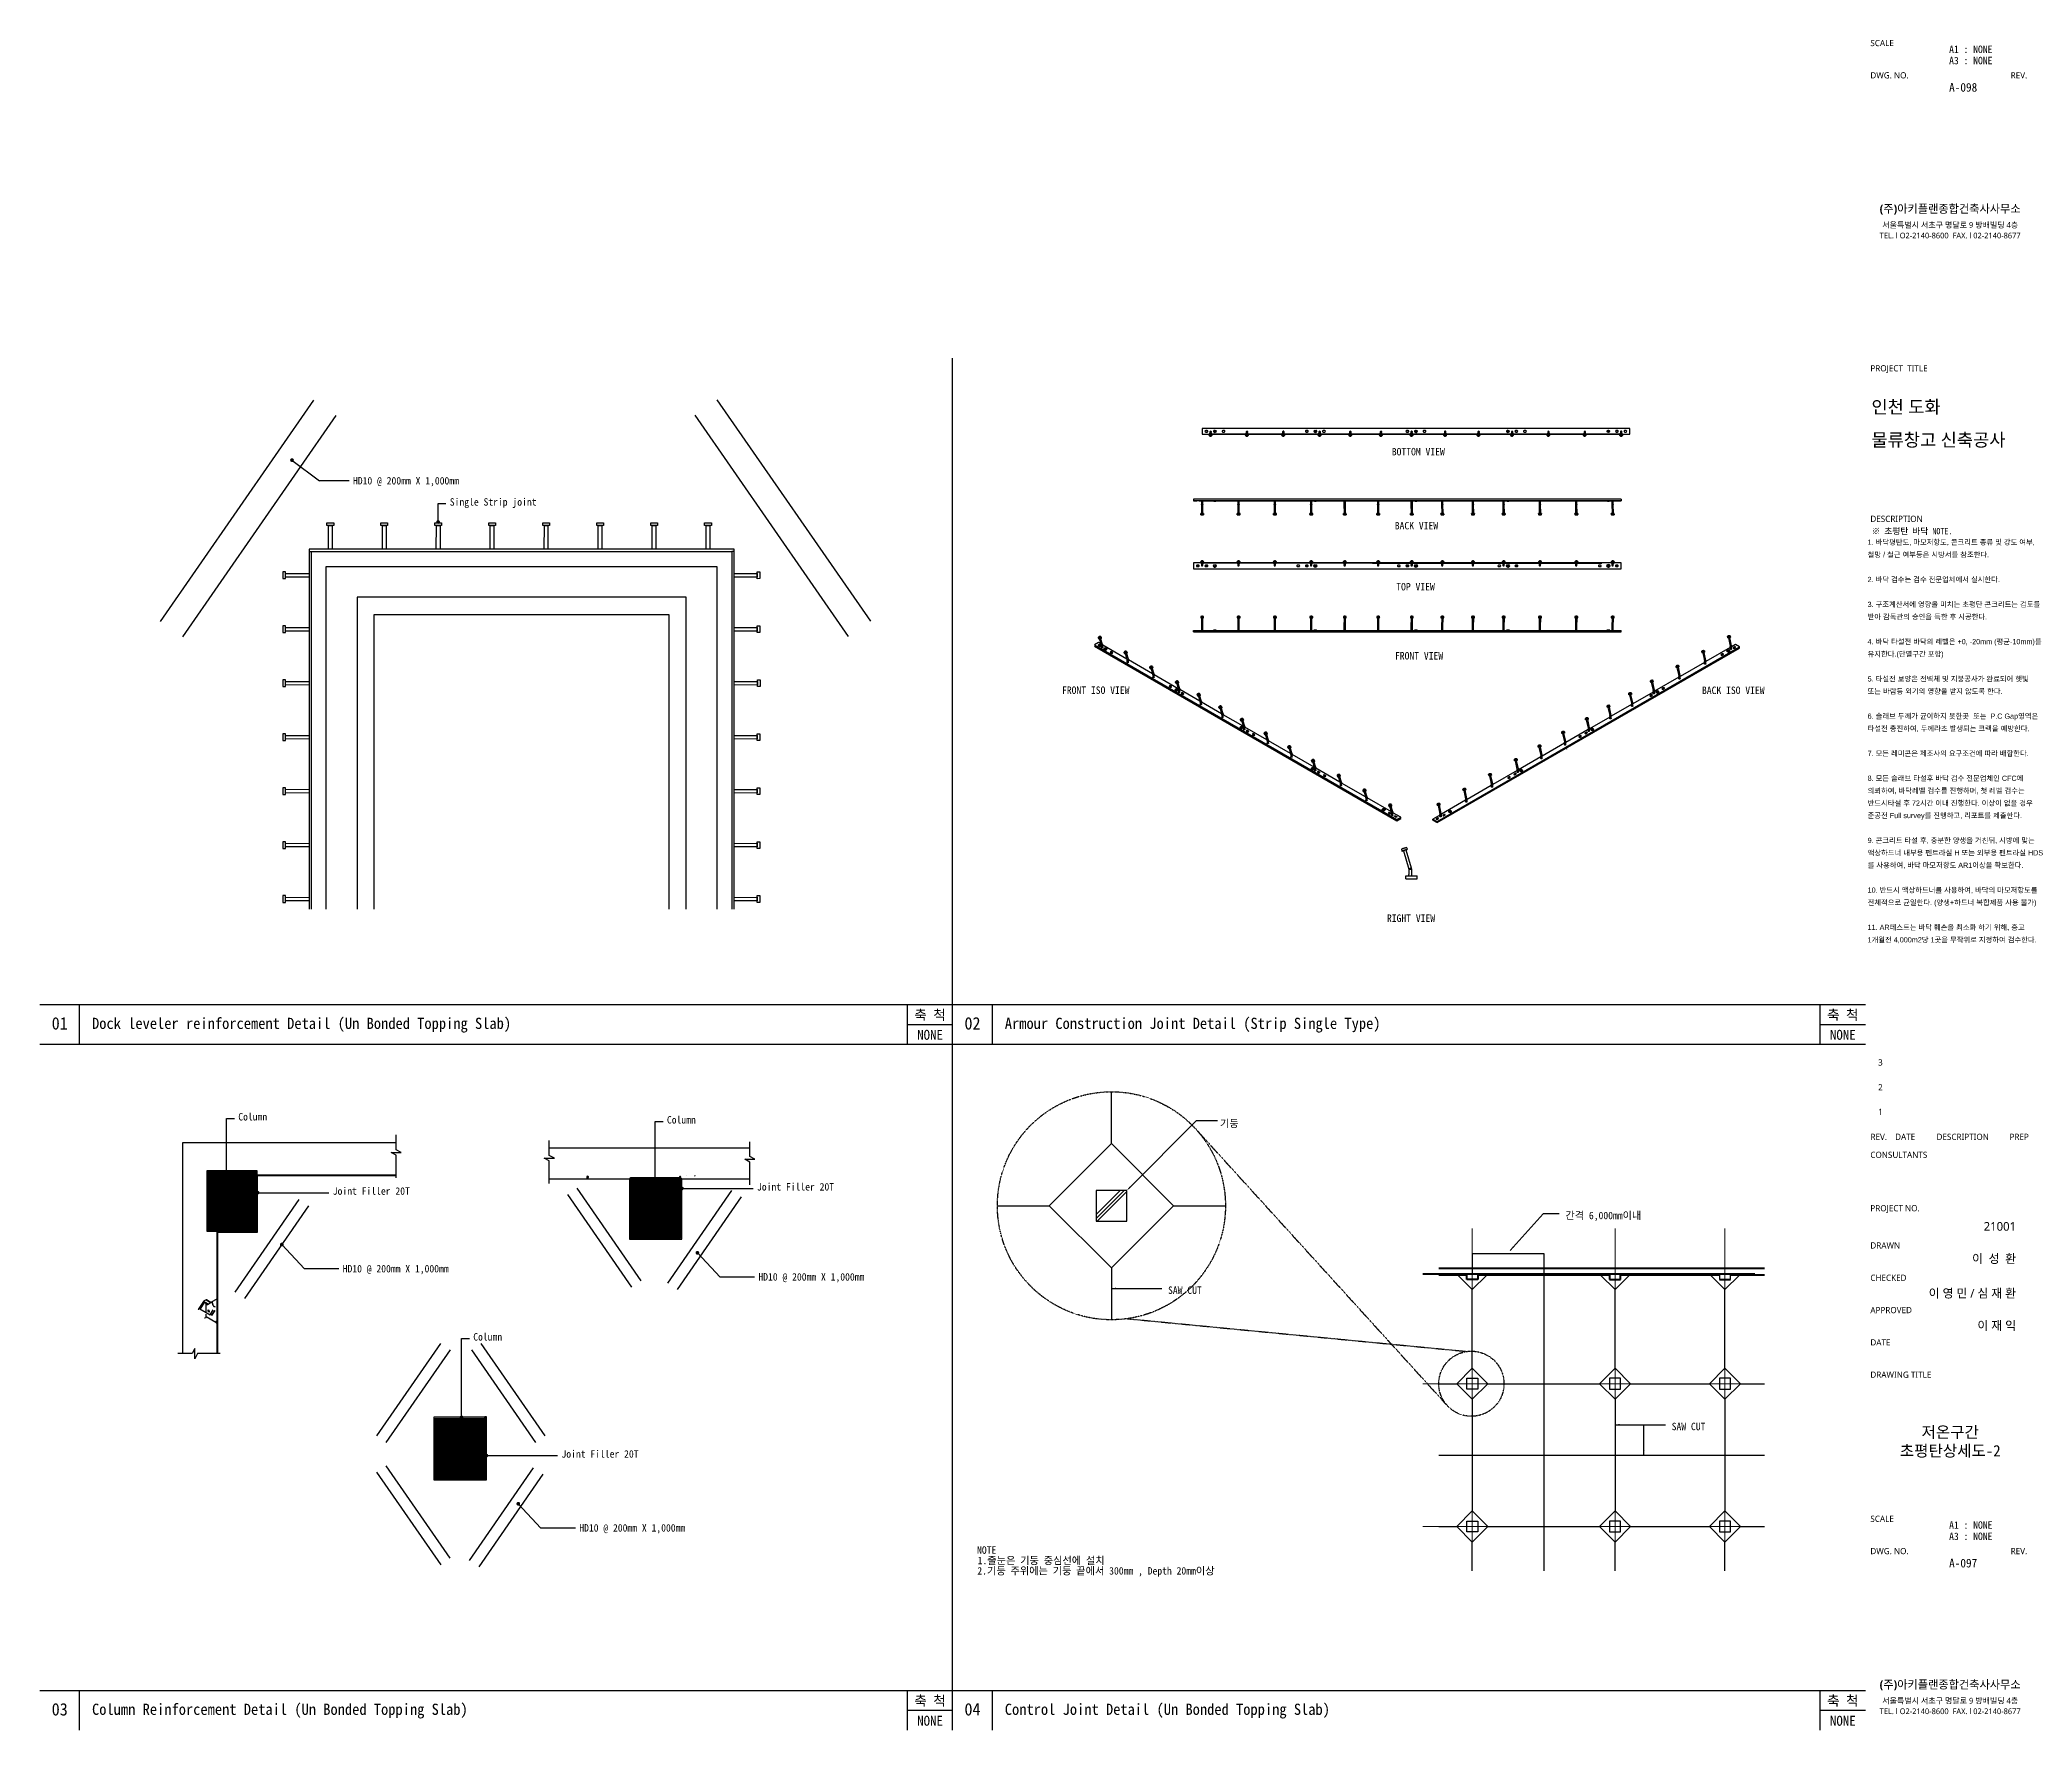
# Model space of a CAD drawing. Header units: millimetres. Extents: x 1364877 to 2662909, y 234189 to 1399913.
# Drawn here: x 1841976 to 2242909, y 531189 to 871375 of the extents above; entities that cross this region are included whole.
import ezdxf
from ezdxf.enums import TextEntityAlignment as Align

# ---------------------------------------------------------------- set-up
doc = ezdxf.new("R2010")
doc.units = ezdxf.units.MM
doc.header["$LTSCALE"] = 5
doc.header["$MEASUREMENT"] = 0
doc.linetypes.add('CEN', pattern=[62, 60, -1, 0, -1])
doc.linetypes.add('DASHDOTX2', pattern=[2, 1, -0.5, 0, -0.5])
doc.layers.get('0').update_dxf_attribs({"linetype": 'CONTINUOUS'})
for name, color, linetype, lineweight in [('A-BORD-TEXT', 3, 'CONTINUOUS', 25), ('A-CNTL', 1, 'CEN', 15), ('A-CONC-LIN1', 2, 'CONTINUOUS', 40), ('A-CONC-LIN2', 7, 'CONTINUOUS', 25), ('A-CUTL', 7, 'CONTINUOUS', 25), ('A-MKXS-LEAD', 7, 'CONTINUOUS', 25), ('A-MKXS-MAK2', 3, 'DASHDOTX2', 25), ('A-MKXS-TEXT1', 3, 'CONTINUOUS', 25), ('A-MKXX-NAME', 3, 'CONTINUOUS', 25), ('A-XXXX-HATC', 8, 'CONTINUOUS', 18), ('A-XXXX-NOTE', 3, 'CONTINUOUS', 25), ('A-XXXX-TABL', 7, 'CONTINUOUS', 25), ('A-XXXX-TXT2', 3, 'CONTINUOUS', 25), ('FORM(미추홀)$0$A-BORD-TEXT', 3, 'CONTINUOUS', 25), ('문자 참고', 3, 'CONTINUOUS', 13)]:
    doc.layers.add(name, color=color, linetype=linetype, lineweight=lineweight)
for name, color, linetype in [('CA-ANNO-TEXT', 3, 'CONTINUOUS'), ('DW-ETC', 7, 'CONTINUOUS'), ('FORM(미추홀)$0$FORM', 7, 'CONTINUOUS')]:
    doc.layers.add(name, color=color, linetype=linetype)
doc.styles.add('FORM(미추홀)$0$맑은고딕', font='malgun.ttf')
doc.styles.add('FORM(미추홀)$0$맑은고딕B', font='malgunbd.ttf')
doc.styles.add('돋움', font='')
doc.styles.add('돋움_14', font='', dxfattribs={"height": 2.5})
doc.styles.add('돋움체', font='')
doc.styles.add('맑은고딕', font='')
doc.styles.get('돋움').set_extended_font_data('DotumChe')
doc.styles.get('돋움_14').set_extended_font_data('Dotum')
doc.styles.get('돋움체').set_extended_font_data('DotumChe')
doc.styles.get('맑은고딕').set_extended_font_data('DotumChe')

msp = doc.modelspace()

# ---------------------------------------------------------------- texts
at = {"layer": 'A-BORD-TEXT', "style": '맑은고딕'}
for s, height, p in [('A1 : NONE', 1500, (2226199, 868723.6)), ('A3 : NONE', 1500, (2226199, 866456.1)), ('A-098', 1750, (2226199, 860938)), ('A1 : NONE', 1500, (2226199, 571723.6)), ('A3 : NONE', 1500, (2226199, 569456.1)), ('A-097', 1750, (2226199, 563938))]:
    msp.add_text(s, height=height, dxfattribs=at).set_placement(p)
msp.add_text('이 성 환', height=1750, dxfattribs=at).set_placement((2239669, 625200.4), align=Align.RIGHT)
for s, p in [('저온구간', (2226413.7, 591171.1)), ('초평탄상세도-2', (2226413.7, 587421.1))]:
    msp.add_text(s, height=2300, dxfattribs=at).set_placement(p, align=Align.MIDDLE_CENTER)
at = {"layer": 'A-MKXS-TEXT1', "style": '돋움체'}
for s, p in [('Dock leveler reinforcement Detail (Un Bonded Topping Slab)', (1852476.2, 673439.9)), ('Armour Construction Joint Detail (Strip Single Type)', (2036163.7, 673439.9)), ('Column Reinforcement Detail (Un Bonded Topping Slab)', (1852476.2, 535389.9)), ('Control Joint Detail (Un Bonded Topping Slab)', (2036163.7, 535389.9))]:
    msp.add_text(s, height=2250, dxfattribs=at).set_placement(p, align=Align.MIDDLE_LEFT)
for s, p in [('축 척', (2021121.8, 674150.2)), ('축 척', (2204809.3, 674150.2)), ('NONE', (2021121.8, 670129)), ('NONE', (2204809.3, 670129)), ('축 척', (2021121.8, 536100.2)), ('축 척', (2204809.3, 536100.2)), ('NONE', (2021121.8, 532079)), ('NONE', (2204809.3, 532079))]:
    msp.add_text(s, height=2000, dxfattribs=at).set_placement(p, align=Align.CENTER)
at = {"layer": 'A-MKXX-NAME', "style": '맑은고딕'}
msp.add_text('※ 초평탄 바닥 NOTE.', height=1250, dxfattribs=at).set_placement((2210601.2, 771874))
at = {"layer": 'A-XXXX-NOTE', "style": '돋움'}
for s, p in [('NOTE', (2030574.9, 566685)), ('1.줄눈은 기둥 중심선에 설치', (2030707.4, 564592.6)), ('2.기둥 주위에는 기둥 끝에서 300mm , Depth 20mm이상', (2030642.2, 562503.3))]:
    msp.add_text(s, height=1500, dxfattribs=at).set_placement(p)
at = {"layer": 'A-XXXX-TXT2', "style": '돋움'}
for s, p in [('HD10 @ 200mm X 1,000mm', (1904990.8, 781890.5)), ('Single Strip joint ', (1924477.3, 777622)), ('Column', (1881910.7, 653893.1)), ('Column', (1968167.5, 653276.6)), ('기둥', (2079467.9, 652541.4)), ('Joint Filler 20T', (1900924.1, 638938.5)), ('Joint Filler 20T', (1986300.7, 639793.5)), ('간격 6,000mm이내 ', (2148975, 634026.7)), ('HD10 @ 200mm X 1,000mm', (1902920.4, 623315)), ('HD10 @ 200mm X 1,000mm', (1986576, 621665.9)), ('SAW CUT', (2069012.9, 618987.7)), ('Column', (1929194.9, 609593.4)), ('SAW CUT', (2170365, 591557.1)), ('Joint Filler 20T', (1946951.6, 586025)), ('HD10 @ 200mm X 1,000mm', (1950529.5, 571150))]:
    msp.add_text(s, height=1500, dxfattribs=at).set_placement(p)
at = {"layer": 'A-XXXX-TXT2', "char_height": 1500, "attachment_point": 1, "style": '돋움'}
for s, insert in [('BOTTOM VIEW', (2114044.2, 789240.9)), ('BACK VIEW', (2114639.6, 774349)), ('TOP VIEW', (2114938.6, 762058.9)), ('FRONT VIEW', (2114685.5, 748164.9)), ('FRONT ISO VIEW', (2047678.2, 741242.5)), ('BACK ISO VIEW', (2176465.4, 741218)), ('RIGHT VIEW', (2113066.9, 695352.6))]:
    msp.add_mtext(s, dxfattribs=dict(at, insert=insert))
at = {"layer": 'CA-ANNO-TEXT', "style": '돋움체'}
for s, p in [('01', (1845976.2, 673439.9)), ('02', (2029663.7, 673439.9)), ('03', (1845976.2, 535389.9)), ('04', (2029663.7, 535389.9))]:
    msp.add_text(s, height=2500, dxfattribs=at).set_placement(p, align=Align.MIDDLE_CENTER)
at = {"layer": 'FORM(미추홀)$0$A-BORD-TEXT', "style": 'FORM(미추홀)$0$맑은고딕'}
for s, height, p in [('SCALE', 1250, (2210351.2, 870107)), ('DWG. NO.', 1250, (2210351.2, 863607)), ('REV.', 1250, (2238586.1, 863607)), ('PROJECT  TITLE', 1250, (2210348.9, 804643.9)), ('인천 도화', 2600, (2210561.7, 796193.4)), ('물류창고 신축공사', 2600, (2210561.7, 789558.2)), ('DESCRIPTION', 1250, (2210351.2, 774351.7)), ('REV.', 1250, (2210372.8, 649973.7)), ('DATE', 1250, (2215334.8, 649973.7)), ('DESCRIPTION', 1250, (2223670.5, 649973.7)), ('PREP', 1250, (2238353.3, 649973.7)), ('CONSULTANTS', 1250, (2210351.2, 646351.7)), ('PROJECT NO.', 1250, (2210351.2, 635607)), ('DRAWN', 1250, (2210351.2, 628107)), ('CHECKED', 1250, (2210351.2, 621607)), ('APPROVED', 1250, (2210351.2, 615107)), ('DATE', 1250, (2210351.2, 608607)), ('DRAWING TITLE', 1250, (2210351.2, 602107)), ('SCALE', 1250, (2210351.2, 573107)), ('DWG. NO.', 1250, (2210351.2, 566607)), ('REV.', 1250, (2238586.1, 566607))]:
    msp.add_text(s, height=height, dxfattribs=at).set_placement(p)
for s, p in [('3', (2212377.5, 665576.7)), ('2', (2212377.5, 660576.7)), ('1', (2212377.5, 655626.5))]:
    msp.add_text(s, height=1250, dxfattribs=at).set_placement(p, align=Align.MIDDLE)
for s, p in [('21001', (2239669, 631700.4)), ('이 영 민 / 심 재 환', (2239669, 618237.4)), ('이 재 익', (2239669, 611737.4))]:
    msp.add_text(s, height=1750, dxfattribs=at).set_placement(p, align=Align.RIGHT)
at = {"layer": 'FORM(미추홀)$0$FORM', "color": 7}
for s, height, style, p in [('(주)아키플랜종합건축사사무소', 1650, 'FORM(미추홀)$0$맑은고딕B', (2226413.7, 836542.2)), ('서울특별시 서초구 명달로 9 방배빌딩 4층', 1150, 'FORM(미추홀)$0$맑은고딕', (2226413.7, 833543.9)), ('TEL. l O2-2140-8600  FAX. l 02-2140-8677', 1150, 'FORM(미추홀)$0$맑은고딕', (2226413.7, 831415.6)), ('(주)아키플랜종합건축사사무소', 1650, 'FORM(미추홀)$0$맑은고딕B', (2226413.7, 539542.2)), ('서울특별시 서초구 명달로 9 방배빌딩 4층', 1150, 'FORM(미추홀)$0$맑은고딕', (2226413.7, 536543.9)), ('TEL. l O2-2140-8600  FAX. l 02-2140-8677', 1150, 'FORM(미추홀)$0$맑은고딕', (2226413.7, 534415.6))]:
    msp.add_text(s, height=height, dxfattribs=dict(at, style=style)).set_placement(p, align=Align.CENTER)
at = {"layer": '문자 참고', "insert": (2209794.7, 770795.7), "char_height": 1050, "width": 33375.151, "attachment_point": 1, "line_spacing_factor": 1.428571, "style": '돋움_14'}
msp.add_mtext('1. 바닥평탄도, 마모저항도, 콘크리트 종류 및 강도 여부, 철망 / 철근 여부등은 시방서를 참조한다.\\P\\P2. 바닥 검수는 검수 전문업체에서 실시한다.\\P\\P3. 구조계산서에 영향을 미치는 초평탄 콘크리트는 검토를 받아 감독관의 승인을 득한 후 시공한다.\\P\\P4. 바닥 타설전 바닥의 레벨은 +0, -20mm (평균-10mm)를 유지한다.(단열구간 포함)\\P\\P5. 타설전 보양은 전벽체 및 지붕공사가 완료되어 햇빛 또는 바람등 외기의 영향을 받지 않도록 한다.\\P\\P6. 슬래브 두께가 균이하지 못한곳  또는  P.C Gap영역은 타설전 충진하여, 두께라초 발생되는 크랙을 예방한다.\\P\\P7. 모든 레미콘은 제조사의 요구조건에 따라 배합한다.\\P\\P8. 모든 슬래브 타설후 바닥 검수 전문업체인 CFC에 의뢰하여, 바닥레벨 검수를 진행하며, 첫 레벨 검수는 반드시타설 후 72시간 이내 진행한다. 이상이 없을 경우 준공전 Full survey를 진행하고, 리포트를 제출한다.\\P\\P9. 콘크리트 타설 후, 충분한 양생을 거친뒤, 시방에 맞는 액상하드너 내부용 펜트라실 H 또는 외부용 펜트라실 HDS 를 사용하여, 바닥 마모저항도 AR1이상을 확보한다.\\P\\P10. 반드시 액상하드너를 사용하여, 바닥의 마모저항도를 전체적으로 균일한다. (양생+하드너 복합제품 사용 불가)\\P\\P11. AR테스트는 바닥 훼손을 최소화 하기 위해, 중고 1개월전 4,000m2당 1곳을 무작위로 지정하여 검수한다.', dxfattribs=at)

# ---------------------------------------------------------------- hatches: boundary and pattern name
at = {"layer": 'A-XXXX-HATC', "true_color": 0x939598}
h = msp.add_hatch(dxfattribs=at)
h.set_pattern_fill('ANSI31', color=252, scale=37.797003)
h.set_pattern_definition([(45, (1274539.77, 792739.79), (-84.856693, 84.856693), [])])
h.paths.add_polyline_path([(1877719.5, 631566.7), (1875619.5, 631566.7), (1875619.5, 643800.1), (1885656.9, 643800.1), (1885656.9, 631566.7)])
at = {"layer": 'A-XXXX-HATC', "ltscale": 10}
h = msp.add_hatch(dxfattribs=at)
h.set_pattern_fill('ANSI31', color=5, scale=75.594007)
h.set_pattern_definition([(45, (-535337.248, 5576701.967), (-6.681629368, 6.681629368), [])])
h.paths.add_polyline_path([(1877719.5, 631566.7), (1877719.5, 631415.5), (1885808.1, 631415.5), (1885808.1, 642905.8), (1885656.9, 642905.8), (1885656.9, 631566.7)])
h.paths.add_polyline_path([(1921264.6, 594153.6), (1921264.6, 581540), (1931835.6, 581540), (1931835.6, 594218), (1931550.3, 594218), (1931550.3, 581734.7), (1921513, 581734.7), (1921513, 593968.1), (1931550.3, 593968.1), (1931550.3, 594218)])
h.paths.add_polyline_path([(1960613.7, 642121.4), (1960613.7, 630017.6), (1971184.7, 630017.6), (1971184.7, 642121.4), (1970899.5, 642121.4), (1970899.5, 630212.3), (1960862.1, 630212.3), (1960862.1, 642121.4)])
at = {"layer": 'A-XXXX-HATC', "true_color": 0x939598}
h = msp.add_hatch(dxfattribs=at)
h.set_pattern_fill('ANSI31', color=252, scale=37.797003)
h.set_pattern_definition([(45, (1362234.3, 791304.3), (-84.856693, 84.856693), [])])
h.paths.add_polyline_path([(1962962.1, 630212.3), (1960862.1, 630212.3), (1960862.1, 642445.7), (1970899.5, 642445.7), (1970899.5, 630212.3)])
h = msp.add_hatch(dxfattribs=at)
h.set_pattern_fill('ANSI31', color=252, scale=37.797003)
h.set_pattern_definition([(45, (1322885.14, 742826.68), (-84.856693, 84.856693), [])])
h.paths.add_polyline_path([(1923613, 581734.7), (1921513, 581734.7), (1921513, 593968.1), (1931550.3, 593968.1), (1931550.3, 581734.7)])

# ---------------------------------------------------------------- linework, layer by layer
at = {"color": 7, "linetype": 'Continuous', "lineweight": 25}
for p, q in [((1893860.3, 642825.9), (1893860.3, 642823.9)), ((1893860.3, 642823.9), (1895494.3, 642823.9)), ((1895494.3, 642823.9), (1895494.3, 642758.5)), ((1895494.3, 642758.5), (1895494.3, 642693.1)), ((1952015.3, 642400.3), (1952087.5, 642339.5)), ((1952226, 642650.1), (1952137.3, 642618.1)), ((1952159.6, 642278.7), (1952248.3, 642310.7)), ((1952370.2, 642528.5), (1952298.1, 642589.3)), ((1970678, 642413.1), (1970735.7, 642364.5)), ((1970846.5, 642613), (1970775.6, 642587.3)), ((1970793.4, 642315.8), (1970864.4, 642341.4)), ((1970961.9, 642515.7), (1970904.2, 642564.3)), ((1972159.8, 642825.9), (1972159.8, 642823.9)), ((1973793.8, 642823.9), (1973793.8, 642758.5)), ((1973793.8, 642693.1), (1973793.8, 642758.5)), ((1874882.9, 617461.1), (1873846.5, 615858.7)), ((1874882.9, 617461.1), (1875067.7, 617354.4)), ((1875417, 617794.4), (1874942.3, 617520.4)), ((1876379.6, 617282.9), (1875482.4, 617800.9)), ((1876669.5, 617450.3), (1877523.7, 617943.4)), ((1876669.5, 617290.2), (1876669.5, 617450.3)), ((1873876.3, 615835), (1873846.5, 615858.7)), ((1875067.7, 617354.4), (1874173, 615970.9)), ((1874173, 615970.9), (1876229.6, 614783.7)), ((1875097.4, 617330.6), (1874205.8, 615952)), ((1875785.5, 616940), (1875067.7, 617354.4)), ((1875097.4, 617330.6), (1875067.7, 617354.4)), ((1875097.4, 617330.6), (1875779.8, 616936.7)), ((1875185.9, 614138.7), (1875417, 614272.1)), ((1875185.9, 614085.4), (1875185.9, 614138.7)), ((1875463.2, 615226.1), (1875463.2, 617119.5)), ((1875463.2, 614352.2), (1875463.2, 614918.8)), ((1875691.7, 616885.8), (1876616, 617419.4)), ((1875691.7, 616725.7), (1875691.7, 616885.8)), ((1876017.8, 615619.7), (1875879.2, 615699.8)), ((1875925.4, 615507.6), (1875879.2, 615481)), ((1875879.2, 615481), (1876017.8, 615400.9)), ((1876064, 615427.6), (1875925.4, 615507.6)), ((1876064, 615427.6), (1876017.8, 615400.9)), ((1876229.6, 614783.7), (1876880.7, 615790.5)), ((1877146.3, 615681), (1876474.5, 614642.3)), ((1877182.4, 615667.2), (1876507.4, 614623.3)), ((1876703.7, 617095.8), (1876679.8, 617109.7)), ((1877222.4, 616331), (1877222.4, 616378.9)), ((1877472.9, 613444.9), (1877403.1, 613404.7)), ((1877472.9, 613444.9), (1877523.1, 613436.9)), ((1877573.3, 613428.9), (1877503.5, 613388.6)), ((1877523.1, 613436.9), (1877573.3, 613428.9)), ((1877573.3, 613428.9), (1877614.1, 613365.6)), ((1877384.4, 613294.2), (1877416.9, 613226.2)), ((1877503.5, 613388.6), (1877445.1, 613391.9)), ((1877465.9, 613167.7), (1877507.9, 613154.8)), ((1877585.1, 613262), (1877536.1, 613320.6)), ((1877636.1, 613191.8), (1877566.3, 613151.6)), ((1877654.9, 613302.3), (1877585.1, 613262)), ((1877614.1, 613365.6), (1877654.9, 613302.3)), ((1877645.5, 613247.1), (1877636.1, 613191.8)), ((1877654.9, 613302.3), (1877645.5, 613247.1))]:
    msp.add_line(p, q, dxfattribs=at)
at = {"color": 8, "linetype": 'Continuous', "lineweight": 25}
for p, q in [((1874942.3, 617520.4), (1875866.6, 616986.8)), ((1875417, 617794.4), (1876341.3, 617260.8)), ((1877418.8, 613223.2), (1875463.2, 614352.2)), ((1876691.6, 617058.6), (1876713.6, 617045.9))]:
    msp.add_line(p, q, dxfattribs=at)
at = {"color": 7, "linetype": 'Continuous', "lineweight": 25, "flags": 128}
for points in [[(1875879.2, 615699.8), (1875849.9, 615711.3), (1875823.5, 615711), (1875802.5, 615698.9), (1875789.1, 615676.2), (1875784.4, 615645.1), (1875789.1, 615608.6), (1875802.5, 615570.3), (1875823.5, 615534), (1875849.9, 615503.2), (1875879.2, 615481)], [(1875925.4, 615507.6), (1875896.1, 615529.9), (1875869.7, 615560.7), (1875848.7, 615597), (1875835.3, 615635.2), (1875830.6, 615671.7), (1875835.3, 615702.9), (1875839.4, 615712.6)], [(1876017.8, 615400.9), (1876047.1, 615389.4), (1876073.5, 615389.7), (1876094.5, 615401.8), (1876107.9, 615424.5), (1876112.5, 615455.6), (1876107.9, 615492.1), (1876094.5, 615530.4), (1876073.5, 615566.7), (1876047.1, 615597.5), (1876017.8, 615619.7)], [(1876103.8, 615414.7), (1876093.3, 615416), (1876064, 615427.6)], [(1876674.7, 617127.8), (1876680.4, 617142.3), (1876691.4, 617164.2)], [(1877058.6, 616420.9), (1877090.3, 616432), (1877126.8, 616435.5), (1877163, 616430.9), (1877193.7, 616418.9), (1877214.4, 616401.2), (1877222.4, 616380.3), (1877216.3, 616359.3), (1877197.1, 616341)], [(1877657, 613253.7), (1877648.2, 613228.7), (1877640.7, 613219)]]:
    msp.add_lwpolyline(points, dxfattribs=at)
at = {"color": 7, "linetype": 'Continuous', "lineweight": 25}
for centre, radius, start, end in [((1952192.8, 642464.4), 163.4, 169.85815, 229.85815), ((1952192.8, 642464.4), 163.4, 109.85815, 169.85815), ((1952192.8, 642464.4), 163.4, 229.85815, 289.85815), ((1952192.8, 642464.4), 163.4, 49.85815, 109.85815), ((1952192.8, 642464.4), 163.4, 289.85815, 349.85815), ((1952192.8, 642464.4), 163.4, 349.85815, 49.85815), ((1970820, 642464.4), 130.7, 169.85815, 229.85815), ((1970820, 642464.4), 130.7, 109.85815, 169.85815), ((1970820, 642464.4), 130.7, 229.85815, 289.85815), ((1970820, 642464.4), 130.7, 49.85815, 109.85815), ((1970820, 642464.4), 130.7, 289.85815, 349.85815), ((1970820, 642464.4), 130.7, 349.85815, 49.85815), ((1875038.4, 617364.6), 183, 121.678756, 148.182827), ((1875455.3, 617741), 65.7, 65.692983, 125.617517), ((1875362.9, 614356.8), 100.4, 302.605224, 357.394591), ((1877527.1, 613372.9), 70.9, 52.727669, 109.066441), ((1877562.4, 613328.1), 177.7, 174.659955, 215.016903), ((1877436.2, 613341.8), 50.8, 79.978335, 176.781021), ((1877547.6, 613299.3), 149.8, 209.211642, 254.605812), ((1877405.3, 613247.4), 149.8, 29.211532, 74.605922), ((1877516.7, 613204.9), 50.8, 259.978805, 356.779992), ((1877390.5, 613218.6), 177.7, 354.66002, 35.017101), ((1877465.5, 613268.3), 192.1, 355.653898, 55.209328)]:
    msp.add_arc(centre, radius, start, end, dxfattribs=at)
for points, knots in [([(1952031.9, 642493.2), (1952027.5, 642468.3), (1952021.9, 642436.9), (1952016.5, 642406.7), (1952015.3, 642400.3)], [0, 0, 0, 0, 0.78899559, 1, 1, 1, 1]), ([(1952048.6, 642586), (1952044.4, 642562.5), (1952038.9, 642531.9), (1952033.3, 642500.4), (1952031.9, 642493.2)], [0, 0, 0, 0, 0.76815224, 1, 1, 1, 1]), ([(1952137.3, 642618.1), (1952135.2, 642617.3), (1952105.2, 642606.5), (1952075.9, 642595.9), (1952048.6, 642586)], [0, 0, 0, 0, 0.07020015, 1, 1, 1, 1]), ([(1952087.5, 642339.5), (1952089.2, 642338), (1952113.5, 642317.5), (1952137.4, 642297.4), (1952159.6, 642278.7)], [0, 0, 0, 0, 0.0701893, 1, 1, 1, 1]), ([(1952298.1, 642589.3), (1952296.4, 642590.7), (1952272.1, 642611.3), (1952248.2, 642631.4), (1952226, 642650.1)], [0, 0, 0, 0, 0.07020148, 1, 1, 1, 1]), ([(1952248.3, 642310.7), (1952250.4, 642311.5), (1952280.4, 642322.3), (1952309.7, 642332.9), (1952337, 642342.7)], [0, 0, 0, 0, 0.07019929, 1, 1, 1, 1]), ([(1952337, 642342.7), (1952338.2, 642349.1), (1952343.6, 642379.4), (1952349.2, 642410.8), (1952353.6, 642435.6)], [0, 0, 0, 0, 0.21100092, 1, 1, 1, 1]), ([(1952353.6, 642435.6), (1952354.9, 642442.9), (1952360.6, 642474.3), (1952366, 642504.9), (1952370.2, 642528.5)], [0, 0, 0, 0, 0.231848902, 1, 1, 1, 1]), ([(1970691.3, 642487.4), (1970687.7, 642467.2), (1970683.2, 642442.1), (1970678.8, 642417.9), (1970678, 642413.1)], [0, 0, 0, 0, 0.80277133, 1, 1, 1, 1]), ([(1970704.6, 642561.7), (1970701.2, 642542.6), (1970696.8, 642518.1), (1970692.3, 642493), (1970691.3, 642487.4)], [0, 0, 0, 0, 0.77895266, 1, 1, 1, 1]), ([(1970775.6, 642587.3), (1970773.9, 642586.7), (1970749.9, 642578.1), (1970726.4, 642569.6), (1970704.6, 642561.7)], [0, 0, 0, 0, 0.0701898, 1, 1, 1, 1]), ([(1970735.7, 642364.5), (1970737.1, 642363.3), (1970756.5, 642346.9), (1970775.6, 642330.8), (1970793.4, 642315.8)], [0, 0, 0, 0, 0.07018674, 1, 1, 1, 1]), ([(1970904.2, 642564.3), (1970902.9, 642565.5), (1970883.4, 642581.9), (1970864.3, 642598), (1970846.5, 642613)], [0, 0, 0, 0, 0.070186398, 1, 1, 1, 1]), ([(1970864.4, 642341.4), (1970866, 642342), (1970890, 642350.7), (1970913.5, 642359.2), (1970935.3, 642367.1)], [0, 0, 0, 0, 0.07018423, 1, 1, 1, 1]), ([(1970935.3, 642367.1), (1970936.2, 642371.8), (1970940.5, 642396), (1970945, 642421.2), (1970948.6, 642441.4)], [0, 0, 0, 0, 0.19722258, 1, 1, 1, 1]), ([(1970948.6, 642441.4), (1970949.6, 642446.9), (1970954.1, 642472.1), (1970958.5, 642496.6), (1970961.9, 642515.7)], [0, 0, 0, 0, 0.2210487, 1, 1, 1, 1]), ([(1876616, 617419.4), (1876628.6, 617351.4), (1876652.3, 617223.2), (1876693.4, 617042.4), (1876739.5, 616883.4), (1876794.3, 616742.6), (1876862.6, 616619.1), (1876946, 616510.4), (1877022.1, 616449.9), (1877058.6, 616420.9)], [0, 0, 0, 0, 0.19659493, 0.37081794, 0.52461019, 0.66015203, 0.78538886, 0.89712113, 1, 1, 1, 1]), ([(1876669.5, 617290.2), (1876680.5, 617225), (1876701.4, 617101.6), (1876736.1, 616934), (1876766.6, 616832.2), (1876779.8, 616788.1)], [0, 0, 0, 0, 0.38813446, 0.73475567, 1, 1, 1, 1]), ([(1877385.5, 613344.7), (1877384.9, 613340.6), (1877382.1, 613322.1), (1877383.4, 613306.4), (1877384.4, 613294.2)], [0, 0, 0, 0, 0.2210487, 1, 1, 1, 1]), ([(1877403.1, 613404.7), (1877401.6, 613400.6), (1877393.6, 613379.8), (1877389.1, 613360.3), (1877385.5, 613344.7)], [0, 0, 0, 0, 0.19722258, 1, 1, 1, 1]), ([(1877445.1, 613391.9), (1877443.9, 613392.1), (1877427.1, 613394.9), (1877414.7, 613399.9), (1877403.1, 613404.7)], [0, 0, 0, 0, 0.07018423, 1, 1, 1, 1]), ([(1877416.9, 613226.2), (1877417.9, 613224.7), (1877431.8, 613203.4), (1877449.5, 613184.9), (1877465.9, 613167.7)], [0, 0, 0, 0, 0.070186398, 1, 1, 1, 1]), ([(1877536.1, 613320.6), (1877535.1, 613322.1), (1877521.5, 613343.5), (1877512.2, 613366.9), (1877503.5, 613388.6)], [0, 0, 0, 0, 0.07018674, 1, 1, 1, 1]), ([(1877507.9, 613154.8), (1877509.1, 613154.7), (1877526.1, 613152), (1877547, 613151.8), (1877566.3, 613151.6)], [0, 0, 0, 0, 0.0701898, 1, 1, 1, 1]), ([(1877566.3, 613151.6), (1877565.3, 613163.8), (1877564, 613179.5), (1877566.8, 613198), (1877567.5, 613202)], [0, 0, 0, 0, 0.77895266, 1, 1, 1, 1]), ([(1877567.5, 613202), (1877571.1, 613217.7), (1877575.6, 613237.1), (1877583.6, 613257.9), (1877585.1, 613262)], [0, 0, 0, 0, 0.80277133, 1, 1, 1, 1])]:
    msp.add_open_spline(points, degree=3, knots=knots, dxfattribs=at)
at = {"layer": 'A-CNTL'}
for p, q in [((2130240.6, 632169.9), (2130240.6, 563229.1)), ((2158974.7, 632169.9), (2158974.7, 563229.1)), ((2181077.9, 632169.9), (2181077.9, 563229.1)), ((2120275.5, 600909.1), (2187102.6, 600909.1)), ((2120275.5, 572175), (2187102.6, 572175))]:
    msp.add_line(p, q, dxfattribs=at)
at = {"layer": 'A-CONC-LIN1'}
for p, q in [((2120275.5, 623012.3), (2187102.6, 623012.3)), ((2189040.5, 624117.4), (2123503.9, 624117.4)), ((2129135.5, 622791.2), (2123503.9, 622791.2)), ((2129135.5, 621907.1), (2129135.5, 622791.2)), ((2131345.8, 621907.1), (2129135.5, 621907.1)), ((2157869.6, 622791.2), (2131345.8, 622791.2)), ((2131345.8, 622791.2), (2131345.8, 621907.1)), ((2157869.6, 622791.2), (2157869.6, 621907.1)), ((2157869.6, 621907.1), (2160079.9, 621907.1)), ((2179972.7, 622791.2), (2160079.9, 622791.2)), ((2160079.9, 621907.1), (2160079.9, 622791.2)), ((2179972.7, 621907.1), (2182183.1, 621907.1)), ((2189040.5, 622791.2), (2182183.1, 622791.2))]:
    msp.add_line(p, q, dxfattribs=at)
msp.add_lwpolyline([(1877719.5, 606960.8), (1877719.5, 631566.7), (1885656.9, 631566.7), (1885656.9, 642905.8), (1913664.5, 642905.8)], dxfattribs=at)
at = {"layer": 'A-CONC-LIN2'}
for p, q in [((2075869.8, 793162.4), (2075869.8, 792015)), ((2161922.8, 793162.4), (2075869.8, 793162.4)), ((2075869.8, 792013.9), (2075869.8, 792015)), ((2075869.8, 792015), (2077296.1, 792015)), ((2075869.8, 792013.9), (2077295.7, 792013.9)), ((2076873.8, 792732.1), (2076586.9, 792732.1)), ((2076586.9, 792731), (2076586.9, 792732.1)), ((2076873.8, 792731), (2076586.9, 792731)), ((2076586.9, 792731), (2076586.9, 792729.8)), ((2076586.9, 792729.8), (2076873.8, 792729.8)), ((2076586.9, 792445.3), (2076873.8, 792445.3)), ((2076873.8, 792731), (2076873.8, 792732.1)), ((2076873.8, 792731), (2076873.8, 792729.8)), ((2077281.7, 791938.1), (2077279.9, 791891.4)), ((2077447.1, 792470.9), (2077435.7, 792172.7)), ((2077722.3, 792161.8), (2077733.8, 792460)), ((2077734.3, 792474), (2077733.9, 792463.1)), ((2077734.3, 792476.6), (2077734.2, 792470.1)), ((2077734.3, 792474), (2077734.3, 792476.7)), ((2077843, 792015), (2084611.8, 792015)), ((2077843.4, 792013.9), (2084611.4, 792013.9)), ((2084611, 792012.7), (2077843.8, 792012.7)), ((2077856.2, 791869.3), (2077858, 791916)), ((2078346.4, 792798), (2078346.2, 792797.9)), ((2078657.8, 792589), (2078657.8, 792589.2)), ((2078718.9, 792586.2), (2078718.9, 792586.4)), ((2080315.9, 792732.1), (2080029.1, 792732.1)), ((2080029.1, 792731), (2080029.1, 792732.1)), ((2080315.9, 792731), (2080029.1, 792731)), ((2080029.1, 792445.3), (2080315.9, 792445.3)), ((2080315.9, 792731), (2080315.9, 792732.1)), ((2084597.3, 791937.5), (2084595.6, 791890.7)), ((2084761.7, 792470.6), (2084750.9, 792172.4)), ((2085037.5, 792162), (2085048.3, 792460.3)), ((2085048.8, 792476.6), (2085048.7, 792470.4)), ((2085048.8, 792474), (2085048.8, 792476.7)), ((2085158.6, 792015), (2091930.5, 792015)), ((2085159, 792013.9), (2091930.1, 792013.9)), ((2091929.7, 792012.7), (2085159.4, 792012.7)), ((2085172, 791869.9), (2085173.7, 791916.6)), ((2091915.8, 791935.2), (2091914.5, 791888.5)), ((2092076.2, 792469.6), (2092067.6, 792171.3)), ((2092354.3, 792163), (2092362.9, 792461.3)), ((2092363.3, 792474), (2092363.3, 792476.7)), ((2092477.2, 792015), (2099241.4, 792015)), ((2092477.6, 792013.9), (2099241, 792013.9)), ((2099240.6, 792012.7), (2092478, 792012.7)), ((2092491, 791871.9), (2092492.3, 791918.6)), ((2097096.2, 792732.1), (2096809.4, 792732.1)), ((2096809.4, 792731), (2096809.4, 792732.1)), ((2097096.2, 792731), (2096809.4, 792731)), ((2096809.4, 792731), (2096809.4, 792729.8)), ((2096809.4, 792729.8), (2097096.2, 792729.8)), ((2096809.4, 792445.3), (2097096.2, 792445.3)), ((2097096.2, 792731), (2097096.2, 792732.1)), ((2097096.2, 792731), (2097096.2, 792729.8)), ((2098421.2, 792642.4), (2098421.1, 792642.1)), ((2098817.3, 792732.1), (2098815.3, 792732.1)), ((2098815.4, 792445.3), (2098817.3, 792445.3)), ((2098817.3, 792731), (2098817.3, 792732.1)), ((2098828.3, 792714.6), (2098828.1, 792714.9)), ((2098927.5, 792586.2), (2098927.5, 792586.4)), ((2099226.9, 791937.1), (2099225.2, 791890.4)), ((2099390.7, 792470.5), (2099380.2, 792172.3)), ((2099666.8, 792162.2), (2099677.3, 792460.4)), ((2099677.8, 792476.6), (2099677.7, 792470.6)), ((2099677.8, 792474), (2099677.8, 792476.7)), ((2099788.2, 792015), (2105419.4, 792015)), ((2099788.6, 792013.9), (2105419, 792013.9)), ((2105418.6, 792012.7), (2099789, 792012.7)), ((2099801.6, 791870.1), (2099803.2, 791916.9)), ((2100538.4, 792732.1), (2100251.5, 792732.1)), ((2100251.5, 792731), (2100251.5, 792732.1)), ((2100538.4, 792731), (2100251.5, 792731)), ((2100251.5, 792445.3), (2100538.4, 792445.3)), ((2100538.4, 792731), (2100538.4, 792732.1)), ((2105404.5, 791931.3), (2105403.8, 791884.6)), ((2105558, 792467.7), (2105553.2, 792169.3)), ((2105840, 792164.8), (2105844.8, 792463.2)), ((2105845, 792474), (2105845, 792476.7)), ((2105966, 792015), (2111572.1, 792015)), ((2105966.5, 792013.9), (2111571.7, 792013.9)), ((2111571.3, 792012.7), (2105966.9, 792012.7)), ((2105980.4, 791875.4), (2105981.2, 791922.2)), ((2111557.7, 791939.1), (2111555.8, 791892.4)), ((2111568.3, 792003.1), (2111564.2, 792012.7)), ((2111724.9, 792471.4), (2111712.5, 792173.2)), ((2111999.1, 792161.3), (2112011.5, 792459.5)), ((2112012.1, 792476.6), (2112011.9, 792469.5)), ((2112012.1, 792474), (2112012.1, 792476.7)), ((2112119, 792015), (2117733.7, 792015)), ((2112119.4, 792013.9), (2117733.3, 792013.9)), ((2117732.9, 792012.7), (2112119.8, 792012.7)), ((2112132, 791868.5), (2112134, 791915.2)), ((2117318.7, 792732.1), (2117031.8, 792732.1)), ((2117031.8, 792731), (2117031.8, 792732.1)), ((2117318.7, 792731), (2117031.8, 792731)), ((2117031.8, 792731), (2117031.8, 792729.8)), ((2117031.8, 792729.8), (2117318.7, 792729.8)), ((2117031.8, 792445.3), (2117318.7, 792445.3)), ((2117318.7, 792731), (2117318.7, 792732.1)), ((2117318.7, 792731), (2117318.7, 792729.8)), ((2117719.6, 791942.2), (2117717.2, 791895.5)), ((2117892, 792472.8), (2117876.7, 792174.8)), ((2118163.1, 792160.1), (2118178.4, 792458.1)), ((2118179.2, 792476.6), (2118178.9, 792467.9)), ((2118179.2, 792474), (2118179.2, 792476.7)), ((2118280.7, 792015), (2124485.7, 792015)), ((2118281.1, 792013.9), (2124485.3, 792013.9)), ((2124484.9, 792012.7), (2118281.5, 792012.7)), ((2118293.1, 791865.9), (2118295.5, 791912.6)), ((2118612.3, 792586.4), (2118612.3, 792586.2)), ((2118681.3, 792648.4), (2118681.2, 792648)), ((2119091, 792708.1), (2119090.9, 792708.4)), ((2120760.8, 792732.1), (2120474, 792732.1)), ((2120474, 792731), (2120474, 792732.1)), ((2120760.8, 792731), (2120474, 792731)), ((2120474, 792445.3), (2120760.8, 792445.3)), ((2120760.8, 792731), (2120760.8, 792732.1)), ((2124471.1, 791936), (2124469.7, 791889.3)), ((2124481.9, 792003.1), (2124477.8, 792012.7)), ((2124632.9, 792469.9), (2124623.5, 792171.7)), ((2124910.2, 792162.7), (2124919.6, 792460.9)), ((2124920, 792474), (2124920, 792476.7)), ((2125032.5, 792015), (2131212.7, 792015)), ((2125032.9, 792013.9), (2131212.3, 792013.9)), ((2131211.9, 792012.7), (2125033.3, 792012.7)), ((2125046.1, 791871.2), (2125047.6, 791917.9)), ((2131198.7, 791943.7), (2131196.1, 791897)), ((2131373.6, 792473.5), (2131356.9, 792175.5)), ((2131643.3, 792159.5), (2131660, 792457.4)), ((2131660.9, 792476.6), (2131660.5, 792467.1)), ((2131660.9, 792474), (2131660.9, 792476.7)), ((2131759.8, 792015), (2137959.6, 792015)), ((2131760.2, 792013.9), (2137959.2, 792013.9)), ((2137958.8, 792012.7), (2131760.6, 792012.7)), ((2131771.9, 791864.7), (2131774.5, 791911.4)), ((2137136.5, 792586.4), (2137136.5, 792586.2)), ((2137385.9, 792811.7), (2137385.7, 792811.7)), ((2137648.8, 792603), (2137648.7, 792603.2)), ((2137945.3, 791940.2), (2137943.2, 791893.5)), ((2138114.5, 792471.9), (2138101, 792173.8)), ((2138387.5, 792160.9), (2138401, 792459)), ((2138401.7, 792476.6), (2138401.5, 792468.9)), ((2138401.7, 792474), (2138401.7, 792476.7)), ((2138506.5, 792015), (2145277.1, 792015)), ((2138506.9, 792013.9), (2145276.7, 792013.9)), ((2145276.3, 792012.7), (2138507.3, 792012.7)), ((2138519.3, 791867.5), (2138521.5, 791914.2)), ((2139262.2, 792732.1), (2138975.4, 792732.1)), ((2138975.4, 792731), (2138975.4, 792732.1)), ((2139262.2, 792731), (2138975.4, 792731)), ((2138975.4, 792731), (2138975.4, 792729.8)), ((2138975.4, 792729.8), (2139262.2, 792729.8)), ((2138975.4, 792445.3), (2139262.2, 792445.3)), ((2139262.2, 792731), (2139262.2, 792732.1)), ((2139262.2, 792731), (2139262.2, 792729.8)), ((2140983.3, 792732.1), (2140696.4, 792732.1)), ((2140696.4, 792731), (2140696.4, 792732.1)), ((2140983.3, 792731), (2140696.4, 792731)), ((2140696.4, 792445.3), (2140983.3, 792445.3)), ((2140983.3, 792731), (2140983.3, 792732.1)), ((2145262.7, 791938.6), (2145260.8, 791891.9)), ((2145429, 792471.2), (2145417.1, 792173)), ((2145703.7, 792161.5), (2145715.6, 792459.7)), ((2145716.2, 792476.6), (2145716, 792469.8)), ((2145716.2, 792474), (2145716.2, 792476.7)), ((2145823.9, 792015), (2152587.8, 792015)), ((2145824.4, 792013.9), (2152587.4, 792013.9)), ((2152587, 792012.7), (2145824.8, 792012.7)), ((2145837.1, 791868.9), (2145838.9, 791915.6)), ((2152573.6, 791940.7), (2152571.4, 791894)), ((2152743.5, 792472.1), (2152729.6, 792174)), ((2153016.1, 792160.7), (2153030, 792458.8)), ((2153030.7, 792476.6), (2153030.5, 792468.7)), ((2153030.7, 792474), (2153030.7, 792476.7)), ((2153134.8, 792015), (2159924.9, 792015)), ((2153135.2, 792013.9), (2159924.5, 792013.9)), ((2159924.1, 792012.7), (2153135.6, 792012.7)), ((2153147.5, 791867.1), (2153149.7, 791913.8)), ((2157342.6, 792590.5), (2157342.6, 792590.4)), ((2157591.9, 792815.8), (2157591.8, 792815.8)), ((2157854.8, 792607.3), (2157854.8, 792607.3)), ((2157864.7, 792588.8), (2157864.7, 792589)), ((2159484.6, 792732.1), (2159197.8, 792732.1)), ((2159197.8, 792731), (2159197.8, 792732.1)), ((2159484.6, 792731), (2159197.8, 792731)), ((2159197.8, 792731), (2159197.8, 792729.8)), ((2159197.8, 792729.8), (2159484.6, 792729.8)), ((2159197.8, 792445.3), (2159484.6, 792445.3)), ((2159484.6, 792731), (2159484.6, 792732.1)), ((2159484.6, 792731), (2159484.6, 792729.8)), ((2159909.9, 791928.5), (2159909.6, 791881.8)), ((2160058.3, 792466.4), (2160056.4, 792167.9)), ((2160343.2, 792166.1), (2160345.1, 792464.5)), ((2160345.2, 792474), (2160345.2, 792476.7)), ((2160471.5, 792015), (2161922.8, 792015)), ((2160471.9, 792013.9), (2161922.8, 792013.9)), ((2160486.3, 791878.1), (2160486.6, 791924.8)), ((2161205.7, 792732.1), (2160918.9, 792732.1)), ((2160918.9, 792731), (2160918.9, 792732.1)), ((2161205.7, 792731), (2160918.9, 792731)), ((2160918.9, 792445.3), (2161205.7, 792445.3)), ((2161205.7, 792731), (2161205.7, 792732.1)), ((2161922.8, 792015), (2161922.8, 793162.4)), ((2161922.8, 792013.9), (2161922.8, 792015)), ((2160201.8, 778899.5), (2074148.8, 778899.5)), ((2074148.8, 778899.5), (2074148.8, 778612.7)), ((2160201.8, 778612.7), (2074148.8, 778612.7)), ((2074148.8, 778612.7), (2074148.8, 778608)), ((2074148.8, 778608), (2074786.5, 778608)), ((2075268.4, 778608), (2075726.4, 778608)), ((2075726.4, 778610.8), (2075726.4, 777955.2)), ((2075726.5, 777874.3), (2075729.8, 776092.2)), ((2075815.8, 778611.3), (2075815.8, 778467.9)), ((2075925.6, 778611.3), (2075815.8, 778611.3)), ((2075925.6, 778467.9), (2075925.6, 778611.3)), ((2076013.3, 777955.2), (2076013.3, 778610.8)), ((2076013.3, 778608), (2078145.2, 778608)), ((2076016.6, 776092.8), (2076013.3, 777874.9)), ((2076873.8, 778610.9), (2076586.9, 778610.9)), ((2076586.9, 778610.9), (2076586.9, 778609.7)), ((2076586.9, 778609.7), (2076873.8, 778609.7)), ((2076873.8, 778610.9), (2076873.8, 778609.7)), ((2078145.2, 778610.3), (2078145.2, 778578.8)), ((2078261.4, 778573), (2078261.4, 778563)), ((2078602.6, 778563), (2078602.6, 778573)), ((2078718.9, 778578.8), (2078718.9, 778610.3)), ((2078718.9, 778608), (2083040.9, 778608)), ((2083040.9, 778610.8), (2083040.9, 777955.2)), ((2083041.5, 777872.7), (2083065.4, 776090.6)), ((2083135.6, 778611.4), (2083135.6, 778467.9)), ((2083245.2, 778611.3), (2083135.6, 778611.4)), ((2083245.2, 778467.9), (2083245.2, 778611.3)), ((2083327.8, 777955.2), (2083327.8, 778610.8)), ((2083327.8, 778608), (2090355.4, 778608)), ((2083352.2, 776094.5), (2083328.3, 777876.5)), ((2090355.4, 778610.8), (2090355.4, 777955.2)), ((2090355.9, 777873), (2090376.4, 776090.9)), ((2090449.2, 778611.4), (2090449.2, 778467.9)), ((2090558.9, 778611.3), (2090449.2, 778611.4)), ((2090558.9, 778467.9), (2090558.9, 778611.3)), ((2090642.3, 777955.2), (2090642.3, 778610.8)), ((2090642.3, 778608), (2097669.9, 778608)), ((2090663.3, 776094.2), (2090642.7, 777876.3)), ((2095375.2, 778610.9), (2095088.3, 778610.9)), ((2095088.3, 778610.9), (2095088.3, 778609.7)), ((2095088.3, 778609.7), (2095375.2, 778609.7)), ((2095375.2, 778610.9), (2095375.2, 778609.7)), ((2097096.2, 778610.9), (2096809.4, 778610.9)), ((2096809.4, 778610.9), (2096809.4, 778609.7)), ((2096809.4, 778609.7), (2097096.2, 778609.7)), ((2097096.2, 778610.9), (2097096.2, 778609.7)), ((2097669.9, 778610.8), (2097669.9, 777955.2)), ((2097670.5, 777872.7), (2097693.7, 776090.6)), ((2097764.4, 778611.4), (2097764.4, 778467.9)), ((2097874.1, 778611.3), (2097764.4, 778611.4)), ((2097874.1, 778467.9), (2097874.1, 778611.3)), ((2097956.8, 777955.2), (2097956.8, 778610.8)), ((2097956.8, 778608), (2098353.8, 778608)), ((2097980.6, 776094.4), (2097957.3, 777876.5)), ((2098353.8, 778610.3), (2098353.8, 778578.8)), ((2098470, 778573), (2098470, 778563)), ((2098811.2, 778563), (2098811.2, 778573)), ((2098927.5, 778578.8), (2098927.5, 778610.3)), ((2098927.5, 778608), (2104410.7, 778608)), ((2104410.7, 778610.8), (2104410.7, 777955.2)), ((2104411.4, 777872.3), (2104440.3, 776090.2)), ((2104506.7, 778611.4), (2104506.7, 778467.9)), ((2104616.3, 778611.3), (2104506.7, 778611.4)), ((2104616.3, 778467.9), (2104616.3, 778611.3)), ((2104697.6, 777955.2), (2104697.6, 778610.8)), ((2104697.6, 778608), (2111151.6, 778608)), ((2104727.1, 776094.9), (2104698.2, 777876.9)), ((2111151.6, 778610.8), (2111151.6, 777955.2)), ((2111151.9, 777873.3), (2111168.1, 776091.2)), ((2111244.2, 778611.3), (2111244.2, 778467.9)), ((2111353.9, 778611.3), (2111244.2, 778611.3)), ((2111353.9, 778467.9), (2111353.9, 778611.3)), ((2111438.4, 777955.2), (2111438.4, 778610.8)), ((2111438.4, 778608), (2117892.4, 778608)), ((2111454.9, 776093.8), (2111438.8, 777875.9)), ((2115597.6, 778610.9), (2115310.8, 778610.9)), ((2115310.8, 778610.9), (2115310.8, 778609.7)), ((2115310.8, 778609.7), (2115597.6, 778609.7)), ((2115597.6, 778610.9), (2115597.6, 778609.7)), ((2117318.7, 778610.9), (2117031.8, 778610.9)), ((2117031.8, 778610.9), (2117031.8, 778609.7)), ((2117031.8, 778609.7), (2117318.7, 778609.7)), ((2117318.7, 778610.9), (2117318.7, 778609.7)), ((2117892.4, 778610.8), (2117892.4, 777955.2)), ((2117893, 777872.5), (2117919.4, 776090.4)), ((2117987.7, 778611.3), (2117987.7, 778467.9)), ((2118097.3, 778611.3), (2117987.7, 778611.3)), ((2118097.3, 778467.9), (2118097.3, 778611.3)), ((2118179.2, 777955.2), (2118179.2, 778610.8)), ((2118179.2, 778608), (2118612.3, 778608)), ((2118206.2, 776094.7), (2118179.8, 777876.7)), ((2118612.3, 778610.3), (2118612.3, 778578.8)), ((2118728.6, 778573), (2118728.6, 778563)), ((2119069.8, 778563), (2119069.8, 778573)), ((2119186, 778578.8), (2119186, 778610.3)), ((2119186, 778608), (2124059.5, 778608)), ((2124059.5, 778610.8), (2124059.5, 777955.2)), ((2124060, 777872.9), (2124081.3, 776090.8)), ((2124153.5, 778611.3), (2124153.5, 778467.9)), ((2124263.2, 778611.3), (2124153.5, 778611.3)), ((2124263.2, 778467.9), (2124263.2, 778611.3)), ((2124346.3, 777955.2), (2124346.3, 778610.8)), ((2124346.3, 778608), (2130226.6, 778608)), ((2124368.2, 776094.3), (2124346.8, 777876.3)), ((2130226.6, 778610.8), (2130226.6, 777955.2)), ((2130226.8, 777874), (2130235, 776091.8)), ((2130317.2, 778611.3), (2130317.2, 778467.9)), ((2130427, 778611.3), (2130317.2, 778611.3)), ((2130427, 778467.9), (2130427, 778611.3)), ((2130513.5, 777955.2), (2130513.5, 778610.8)), ((2130513.5, 778608), (2136393.8, 778608)), ((2130521.8, 776093.2), (2130513.7, 777875.3)), ((2135820.1, 778610.9), (2135533.2, 778610.9)), ((2135533.2, 778610.9), (2135533.2, 778609.7)), ((2135533.2, 778609.7), (2135820.1, 778609.7)), ((2135820.1, 778610.9), (2135820.1, 778609.7)), ((2136393.8, 778610.8), (2136393.8, 777955.2)), ((2136394.2, 777873.2), (2136412.3, 776091)), ((2136486.9, 778611.3), (2136486.9, 778467.9)), ((2136596.6, 778611.3), (2136486.9, 778611.3)), ((2136596.6, 778467.9), (2136596.6, 778611.3)), ((2136680.6, 777955.2), (2136680.6, 778610.8)), ((2136680.6, 778608), (2137136.5, 778608)), ((2136699.1, 776094), (2136681, 777876.1)), ((2137136.5, 778610.3), (2137136.5, 778578.8)), ((2137246.4, 778572.1), (2137252.8, 778572.1)), ((2137252.8, 778573), (2137252.8, 778563)), ((2137593.9, 778563), (2137593.9, 778573)), ((2137710.2, 778578.8), (2137710.2, 778610.3)), ((2137710.2, 778608), (2143708.3, 778608)), ((2139262.2, 778610.9), (2138975.4, 778610.9)), ((2138975.4, 778610.9), (2138975.4, 778609.7)), ((2138975.4, 778609.7), (2139262.2, 778609.7)), ((2139262.2, 778610.9), (2139262.2, 778609.7)), ((2143708.3, 778610.8), (2143708.3, 777955.2)), ((2143708.6, 777873.4), (2143723.4, 776091.3)), ((2143800.6, 778611.3), (2143800.6, 778467.9)), ((2143910.3, 778611.3), (2143800.6, 778611.3)), ((2143910.3, 778467.9), (2143910.3, 778611.3)), ((2143995.1, 777955.2), (2143995.1, 778610.8)), ((2143995.1, 778608), (2151022.8, 778608)), ((2144010.3, 776093.7), (2143995.4, 777875.8)), ((2151022.8, 778610.8), (2151022.8, 777955.2)), ((2151023.2, 777873.1), (2151041.9, 776091)), ((2151116.1, 778611.3), (2151116.1, 778467.9)), ((2151225.8, 778611.3), (2151116.1, 778611.3)), ((2151225.8, 778467.9), (2151225.8, 778611.3)), ((2151309.6, 777955.2), (2151309.6, 778610.8)), ((2151309.6, 778608), (2157342.6, 778608)), ((2151328.7, 776094), (2151310, 777876.1)), ((2156042.5, 778610.9), (2155755.7, 778610.9)), ((2155755.7, 778610.9), (2155755.7, 778609.7)), ((2155755.7, 778609.7), (2156042.5, 778609.7)), ((2156042.5, 778610.9), (2156042.5, 778609.7)), ((2157342.6, 778610.3), (2157342.6, 778578.8)), ((2157452.5, 778572.1), (2157458.8, 778572.1)), ((2157458.8, 778573), (2157458.8, 778563)), ((2157809.5, 778563), (2157809.5, 778573)), ((2157925.7, 778578.8), (2157925.7, 778610.3)), ((2157925.7, 778608), (2158337.3, 778608)), ((2158337.3, 778610.8), (2158337.3, 777955.2)), ((2158337.7, 777873), (2158357.5, 776090.9)), ((2158430.8, 778611.3), (2158430.9, 778467.9)), ((2158540.5, 778611.3), (2158430.8, 778611.3)), ((2158540.5, 778467.9), (2158540.5, 778611.3)), ((2158624.1, 777955.2), (2158624.1, 778610.8)), ((2158624.1, 778608), (2160201.8, 778608)), ((2158644.3, 776094.1), (2158624.5, 777876.2)), ((2159484.6, 778610.9), (2159197.8, 778610.9)), ((2159197.8, 778610.9), (2159197.8, 778609.7)), ((2159197.8, 778609.7), (2159484.6, 778609.7)), ((2159484.6, 778610.9), (2159484.6, 778609.7)), ((2160201.8, 778899.5), (2160201.8, 778612.7)), ((2160201.8, 778608), (2160201.8, 778612.7)), ((2075585, 776011.2), (2075585.3, 775849.6)), ((2076161.6, 776013.9), (2076161.7, 776012.3)), ((2076162, 775850.7), (2076161.7, 776012.3)), ((2082921.6, 776007.9), (2082921.6, 776009.4)), ((2082921.6, 776007.9), (2082923.8, 775846.3)), ((2083500.4, 775854), (2083498.3, 776015.6)), ((2090232.4, 776008.4), (2090234.3, 775846.8)), ((2090811, 775853.5), (2090809.1, 776015.1)), ((2097549.9, 776008), (2097549.9, 776009.5)), ((2097549.9, 776008), (2097552, 775846.4)), ((2098128.7, 775853.9), (2098126.5, 776015.5)), ((2104296.6, 776007.1), (2104296.7, 776008.8)), ((2104296.6, 776007.1), (2104299.3, 775845.5)), ((2104875.9, 775854.8), (2104873.3, 776016.4)), ((2111023.9, 776009.2), (2111025.4, 775847.5)), ((2111602.1, 775852.8), (2111600.6, 776014.4)), ((2117775.7, 776007.5), (2117775.7, 776009.1)), ((2117775.7, 776007.5), (2117778.1, 775845.9)), ((2118354.8, 775854.4), (2118352.4, 776016)), ((2123937.4, 776008.3), (2123939.3, 775846.7)), ((2124516, 775853.6), (2124514.1, 776015.2)), ((2130090.4, 776010.5), (2130091.1, 775848.8)), ((2130667.1, 776014.5), (2130667.1, 776013.1)), ((2130667.9, 775851.5), (2130667.1, 776013.1)), ((2136268.2, 776008.8), (2136269.8, 775847.2)), ((2136846.5, 775853.1), (2136844.9, 776014.7)), ((2143579.2, 776009.4), (2143580.5, 775847.7)), ((2144157.2, 775852.5), (2144155.9, 776014.2)), ((2150897.8, 776008.7), (2150899.5, 775847.1)), ((2151476.2, 775853.2), (2151474.5, 776014.8)), ((2158213.4, 776008.6), (2158215.2, 775847)), ((2158791.9, 775853.3), (2158790.1, 776015)), ((2075608.7, 766087.4), (2074148.8, 766087.4)), ((2074148.8, 766087.4), (2074148.8, 764940.1)), ((2075585.3, 766247.1), (2075585, 766199)), ((2075728.4, 765958.3), (2075726.5, 765644)), ((2076013.3, 765642.2), (2076015.3, 765956.5)), ((2076137.5, 766086.3), (2082946, 766086.3)), ((2082945.5, 766087.4), (2076138, 766087.4)), ((2076161.7, 766195.4), (2076162, 766243.5)), ((2082924, 766257.7), (2082921.9, 766209.7)), ((2083055.8, 765963.6), (2083041.6, 765649.6)), ((2083328.1, 765636.6), (2083342.4, 765950.6)), ((2083474.7, 766086.3), (2090256.9, 766086.3)), ((2090256.3, 766087.4), (2083475.3, 766087.4)), ((2083498, 766183.6), (2083500.2, 766231.6)), ((2090234.5, 766256), (2090232.6, 766208)), ((2090368.2, 765962.7), (2090356, 765648.7)), ((2090642.6, 765637.5), (2090654.8, 765951.6)), ((2090785.5, 766086.3), (2097574.3, 766086.3)), ((2097573.8, 766087.4), (2090786, 766087.4)), ((2090808.9, 766185.6), (2090810.8, 766233.6)), ((2097552.2, 766257.4), (2097550.1, 766209.3)), ((2097684.4, 765963.4), (2097670.6, 765649.4)), ((2097957.1, 765636.8), (2097971, 765950.8)), ((2098103, 766086.3), (2104321, 766086.3)), ((2104320.5, 766087.4), (2098103.5, 766087.4)), ((2098126.3, 766184), (2098128.4, 766232)), ((2104299.6, 766260.1), (2104297, 766212.1)), ((2104428.7, 765964.7), (2104411.6, 765650.9)), ((2104698, 765635.3), (2104715.1, 765949.1)), ((2104850, 766086.3), (2111048.3, 766086.3)), ((2111047.8, 766087.4), (2104850.5, 766087.4)), ((2104872.9, 766180.7), (2104875.5, 766228.7)), ((2111025.5, 766253.8), (2111024, 766205.8)), ((2111161.6, 765961.7), (2111152, 765647.5)), ((2111438.7, 765638.7), (2111448.3, 765952.9)), ((2111576.8, 766086.3), (2117800.1, 766086.3)), ((2117799.6, 766087.4), (2111577.3, 766087.4)), ((2111581.4, 766097.2), (2111584.5, 766087.4)), ((2111600.5, 766188.2), (2111601.9, 766236.2)), ((2117778.4, 766258.9), (2117776, 766210.9)), ((2117908.8, 765964.2), (2117893.1, 765650.2)), ((2118179.6, 765635.9), (2118195.3, 765949.9)), ((2123961.3, 766087.4), (2118329.5, 766087.4)), ((2118352, 766182.1), (2118354.4, 766230.1)), ((2123939.5, 766256.4), (2123937.6, 766208.4)), ((2124072.8, 765962.9), (2124060.1, 765648.9)), ((2124346.7, 765637.3), (2124359.4, 765951.4)), ((2124490.4, 766086.3), (2130114.8, 766086.3)), ((2130114.2, 766087.4), (2124491, 766087.4)), ((2124495, 766097.1), (2124498, 766087.4)), ((2124513.9, 766185.1), (2124515.8, 766233.2)), ((2130091.2, 766249.7), (2130090.4, 766201.6)), ((2130231.7, 765959.6), (2130226.8, 765645.3)), ((2130513.6, 765640.9), (2130518.5, 765955.2)), ((2130643, 766086.3), (2136292.6, 766086.3)), ((2136292.1, 766087.4), (2130643.6, 766087.4)), ((2130667.1, 766192.7), (2130667.8, 766240.8)), ((2136270, 766254.8), (2136268.3, 766206.7)), ((2136405, 765962.1), (2136394.3, 765648)), ((2136680.9, 765638.2), (2136691.7, 765952.3)), ((2136821.1, 766086.3), (2143603.6, 766086.3)), ((2143603, 766087.4), (2136821.7, 766087.4)), ((2136844.7, 766187), (2136846.4, 766235.1)), ((2143580.6, 766253.1), (2143579.3, 766205.1)), ((2143717.4, 765961.3), (2143708.7, 765647.1)), ((2143995.4, 765639.1), (2144004.2, 765953.3)), ((2144132, 766086.3), (2150922.2, 766086.3)), ((2150921.7, 766087.4), (2144132.5, 766087.4)), ((2144155.8, 766188.9), (2144157.1, 766237)), ((2150899.6, 766255.1), (2150897.9, 766207)), ((2151034.3, 765962.3), (2151023.3, 765648.1)), ((2151309.9, 765638), (2151321, 765952.2)), ((2158237.3, 766087.4), (2151451.3, 766087.4)), ((2151474.3, 766186.7), (2151476, 766234.8)), ((2158215.4, 766255.6), (2158213.6, 766207.6)), ((2158349.5, 765962.5), (2158337.8, 765648.4)), ((2158624.5, 765637.8), (2158636.2, 765951.9)), ((2160201.8, 766087.4), (2158766.9, 766087.4)), ((2158789.9, 766186.1), (2158791.7, 766234.1)), ((2160201.8, 764940.1), (2160201.8, 766087.4)), ((2074148.8, 764940.1), (2160201.8, 764940.1)), ((2074148.8, 764938.9), (2074148.8, 764940.1)), ((2074148.8, 764938.9), (2160201.8, 764938.9)), ((2075152.7, 765657.2), (2074865.9, 765657.2)), ((2074865.9, 765656), (2074865.9, 765657.2)), ((2074865.9, 765656), (2075152.7, 765656)), ((2074865.9, 765656), (2074865.9, 765654.8)), ((2074865.9, 765654.8), (2075152.7, 765654.8)), ((2074865.9, 765370.3), (2075152.7, 765370.3)), ((2075152.7, 765656), (2075152.7, 765657.2)), ((2075152.7, 765656), (2075152.7, 765654.8)), ((2075726.4, 765631.2), (2075726.4, 765628.5)), ((2075869.8, 764938.9), (2075869.8, 764937.7)), ((2076873.8, 765657.2), (2076586.9, 765657.2)), ((2076586.9, 765656), (2076586.9, 765657.2)), ((2076586.9, 765656), (2076873.8, 765656)), ((2076586.9, 765656), (2076586.9, 765654.8)), ((2076586.9, 765654.8), (2076873.8, 765654.8)), ((2076586.9, 765370.3), (2076873.8, 765370.3)), ((2076873.8, 765656), (2076873.8, 765657.2)), ((2076873.8, 765656), (2076873.8, 765654.8)), ((2078145.2, 765513.9), (2078145.2, 765513.8)), ((2078261.4, 765514), (2078261.4, 765513.9)), ((2078602.6, 765513.9), (2078602.6, 765514)), ((2078718.9, 765513.8), (2078718.9, 765513.9)), ((2083040.9, 765631.2), (2083040.9, 765628.5)), ((2090355.4, 765631.2), (2090355.4, 765628.5)), ((2095375.2, 765657.2), (2095088.3, 765657.2)), ((2095088.3, 765656), (2095088.3, 765657.2)), ((2095375.2, 765656), (2095088.3, 765656)), ((2095088.3, 765370.3), (2095375.2, 765370.3)), ((2095375.2, 765656), (2095375.2, 765657.2)), ((2097096.2, 765657.2), (2096809.4, 765657.2)), ((2096809.4, 765656), (2096809.4, 765657.2)), ((2096809.4, 765656), (2097096.2, 765656)), ((2096809.4, 765656), (2096809.4, 765654.8)), ((2096809.4, 765654.8), (2097096.2, 765654.8)), ((2096809.4, 765370.3), (2097096.2, 765370.3)), ((2097096.2, 765656), (2097096.2, 765657.2)), ((2097096.2, 765656), (2097096.2, 765654.8)), ((2097669.9, 765631.2), (2097669.9, 765628.5)), ((2098353.8, 765513.9), (2098353.8, 765513.8)), ((2098470, 765514), (2098470, 765513.9)), ((2098811.2, 765513.9), (2098811.2, 765514)), ((2098927.5, 765513.8), (2098927.5, 765513.9)), ((2104410.7, 765631.2), (2104410.8, 765634.2)), ((2104410.7, 765631.2), (2104410.7, 765628.5)), ((2111151.6, 765631.2), (2111151.6, 765628.5)), ((2115597.6, 765657.2), (2115310.8, 765657.2)), ((2115310.8, 765656), (2115310.8, 765657.2)), ((2115597.6, 765656), (2115310.8, 765656)), ((2115310.8, 765370.3), (2115597.6, 765370.3)), ((2115597.6, 765656), (2115597.6, 765657.2)), ((2117318.7, 765657.2), (2117031.8, 765657.2)), ((2117031.8, 765656), (2117031.8, 765657.2)), ((2117031.8, 765656), (2117318.7, 765656)), ((2117031.8, 765656), (2117031.8, 765654.8)), ((2117031.8, 765654.8), (2117318.7, 765654.8)), ((2117031.8, 765370.3), (2117318.7, 765370.3)), ((2117318.7, 765656), (2117318.7, 765657.2)), ((2117318.7, 765656), (2117318.7, 765654.8)), ((2117892.4, 765631.2), (2117892.4, 765628.5)), ((2118612.3, 765513.9), (2118612.3, 765513.8)), ((2118728.6, 765514), (2118728.6, 765513.9)), ((2119069.8, 765513.9), (2119069.8, 765514)), ((2119186, 765513.8), (2119186, 765513.9)), ((2124059.5, 765631.2), (2124059.5, 765628.5)), ((2130226.6, 765631.2), (2130226.6, 765628.5)), ((2135820.1, 765657.2), (2135533.2, 765657.2)), ((2135533.2, 765656), (2135533.2, 765657.2)), ((2135820.1, 765656), (2135533.2, 765656)), ((2135533.2, 765370.3), (2135820.1, 765370.3)), ((2135820.1, 765656), (2135820.1, 765657.2)), ((2136393.8, 765631.2), (2136393.8, 765628.5)), ((2137136.5, 765513.9), (2137136.5, 765513.8)), ((2137252.8, 765514), (2137252.8, 765513.9)), ((2137593.9, 765513.9), (2137593.9, 765514)), ((2137710.2, 765513.8), (2137710.2, 765513.9)), ((2139262.2, 765657.2), (2138975.4, 765657.2)), ((2138975.4, 765656), (2138975.4, 765657.2)), ((2138975.4, 765656), (2139262.2, 765656)), ((2138975.4, 765656), (2138975.4, 765654.8)), ((2138975.4, 765654.8), (2139262.2, 765654.8)), ((2138975.4, 765370.3), (2139262.2, 765370.3)), ((2139262.2, 765656), (2139262.2, 765657.2)), ((2139262.2, 765656), (2139262.2, 765654.8)), ((2143708.3, 765631.2), (2143708.3, 765628.5)), ((2151022.8, 765631.2), (2151022.8, 765628.5)), ((2156042.5, 765657.2), (2155755.7, 765657.2)), ((2155755.7, 765656), (2155755.7, 765657.2)), ((2156042.5, 765656), (2155755.7, 765656)), ((2155755.7, 765370.3), (2156042.5, 765370.3)), ((2156042.5, 765656), (2156042.5, 765657.2)), ((2157342.6, 765509.8), (2157342.6, 765509.6)), ((2157458.8, 765509.8), (2157458.8, 765509.8)), ((2157809.5, 765513.9), (2157809.5, 765514)), ((2157925.7, 765513.8), (2157925.7, 765513.9)), ((2158337.3, 765631.2), (2158337.3, 765628.5)), ((2159484.6, 765657.2), (2159197.8, 765657.2)), ((2159197.8, 765656), (2159197.8, 765657.2)), ((2159197.8, 765656), (2159484.6, 765656)), ((2159197.8, 765656), (2159197.8, 765654.8)), ((2159197.8, 765654.8), (2159484.6, 765654.8)), ((2159197.8, 765370.3), (2159484.6, 765370.3)), ((2159484.6, 765656), (2159484.6, 765657.2)), ((2159484.6, 765656), (2159484.6, 765654.8)), ((2160201.8, 764938.9), (2160201.8, 764940.1)), ((2075585.3, 755260.8), (2075585, 755099.1)), ((2075585, 755099.1), (2075585, 755097.3)), ((2075729.8, 755054.3), (2075726.5, 753236)), ((2076013.3, 753235.5), (2076016.7, 755053.8)), ((2076161.6, 755096.5), (2076161.7, 755098.1)), ((2076161.7, 755098.1), (2076162, 755259.7)), ((2082923.8, 755264.1), (2082921.6, 755102.5)), ((2082921.6, 755102.5), (2082921.7, 755100)), ((2083065.9, 755056), (2083041.5, 753237.7)), ((2083328.3, 753233.8), (2083352.7, 755052.1)), ((2083498.3, 755094.7), (2083500.4, 755256.3)), ((2090234.3, 755263.6), (2090232.4, 755101.9)), ((2090232.4, 755101.9), (2090232.5, 755099.5)), ((2090376.9, 755055.7), (2090355.9, 753237.4)), ((2090642.7, 753234.1), (2090663.7, 755052.4)), ((2090809.1, 755095.3), (2090811, 755256.9)), ((2097552, 755264), (2097549.9, 755102.4)), ((2097549.9, 755102.4), (2097550, 755099.9)), ((2097694.2, 755055.9), (2097670.5, 753237.6)), ((2097957.3, 753233.9), (2097981, 755052.2)), ((2098126.5, 755094.8), (2098128.7, 755256.5)), ((2104299.3, 755264.9), (2104296.6, 755103.3)), ((2104296.6, 755103.3), (2104296.7, 755100.7)), ((2104440.8, 755056.4), (2104411.4, 753238.1)), ((2104698.2, 753233.4), (2104727.6, 755051.7)), ((2104873.3, 755093.9), (2104875.9, 755255.6)), ((2111025.4, 755262.8), (2111023.9, 755101.2)), ((2111023.9, 755101.2), (2111024, 755098.8)), ((2111168.4, 755055.4), (2111151.9, 753237.1)), ((2111438.8, 753234.5), (2111455.3, 755052.8)), ((2111600.6, 755096), (2111602.1, 755257.6)), ((2117778.1, 755264.5), (2117775.7, 755102.9)), ((2117775.7, 755102.9), (2117775.8, 755100.3)), ((2117920, 755056.2), (2117893, 753237.9)), ((2118179.8, 753233.6), (2118206.8, 755051.9)), ((2118352.4, 755094.3), (2118354.8, 755255.9)), ((2123939.3, 755263.7), (2123937.4, 755102.1)), ((2123937.4, 755102.1), (2123937.5, 755099.6)), ((2124081.8, 755055.8), (2124060, 753237.5)), ((2124346.8, 753234), (2124368.6, 755052.3)), ((2124514.1, 755095.1), (2124516, 755256.8)), ((2130091.1, 755261.5), (2130090.4, 755099.9)), ((2130235.1, 755054.7), (2130226.8, 753236.4)), ((2130513.7, 753235.1), (2130522, 755053.4)), ((2130667.1, 755097.3), (2130667.9, 755258.9)), ((2136269.8, 755263.2), (2136268.2, 755101.5)), ((2136268.2, 755101.5), (2136268.3, 755099.1)), ((2136412.7, 755055.5), (2136394.2, 753237.2)), ((2136681, 753234.3), (2136699.5, 755052.6)), ((2136844.9, 755095.7), (2136846.5, 755257.3)), ((2143580.5, 755262.6), (2143579.2, 755101)), ((2143579.2, 755101), (2143579.3, 755098.7)), ((2143723.7, 755055.3), (2143708.6, 753237)), ((2143995.4, 753234.6), (2144010.6, 755052.9)), ((2144155.9, 755096.2), (2144157.2, 755257.8)), ((2150899.5, 755263.2), (2150897.8, 755101.6)), ((2150897.8, 755101.6), (2150897.9, 755099.2)), ((2151042.2, 755055.6), (2151023.2, 753237.3)), ((2151310, 753234.3), (2151329.1, 755052.6)), ((2151474.5, 755095.6), (2151476.2, 755257.2)), ((2158215.2, 755263.4), (2158213.4, 755101.8)), ((2158213.4, 755101.8), (2158213.5, 755099.4)), ((2158357.9, 755055.7), (2158337.7, 753237.3)), ((2158624.5, 753234.2), (2158644.7, 755052.5)), ((2158790.1, 755095.4), (2158791.9, 755257)), ((2054995.4, 750057.8), (2054184.1, 749585.6)), ((2055541.3, 749742.7), (2054995.4, 750057.8)), ((2054998.3, 750998), (2055033.6, 750884.9)), ((2055000.6, 750991.3), (2054998.3, 750998)), ((2055181.7, 750896.9), (2055578.1, 749624.6)), ((2055851.9, 749709.9), (2055455.5, 750982.2)), ((2055584.2, 751056.5), (2055549, 751169.6)), ((2055549, 751169.6), (2055550.3, 751165.1)), ((2074148.8, 752215.6), (2074148.8, 752502.4)), ((2074148.8, 752502.4), (2160201.8, 752502.4)), ((2074148.8, 752215.6), (2160201.8, 752215.6)), ((2074148.8, 752210.8), (2074148.8, 752215.6)), ((2074884, 752210.8), (2074148.8, 752210.8)), ((2074865.9, 752213.8), (2074971.3, 752213.8)), ((2074865.9, 752212.6), (2074865.9, 752213.8)), ((2074884.1, 752212.6), (2074865.9, 752212.6)), ((2075083.7, 752213.8), (2075152.7, 752213.8)), ((2075869.8, 752210.8), (2075170.9, 752210.8)), ((2075726.4, 753155.1), (2075726.4, 752502.4)), ((2076013.3, 752502.4), (2076013.3, 753155.1)), ((2078145.2, 752531.6), (2078145.2, 752502.4)), ((2078261.4, 752547.4), (2078261.4, 752538.2)), ((2078602.6, 752538.3), (2078602.6, 752547.4)), ((2078718.9, 752502.4), (2078718.9, 752531.6)), ((2083040.9, 753155.1), (2083040.9, 752502.4)), ((2083327.8, 752502.4), (2083327.8, 753155.1)), ((2090355.4, 753155.1), (2090355.4, 752502.4)), ((2090642.3, 752502.4), (2090642.3, 753155.1)), ((2097669.9, 753155.1), (2097669.9, 752502.4)), ((2097956.8, 752502.4), (2097956.8, 753155.1)), ((2098353.8, 752531.6), (2098353.8, 752502.4)), ((2098470, 752547.4), (2098470, 752538.2)), ((2098811.2, 752538.3), (2098811.2, 752547.4)), ((2098927.5, 752502.4), (2098927.5, 752531.6)), ((2104410.7, 753155.2), (2104410.7, 752502.4)), ((2104697.6, 752502.4), (2104697.6, 753155.1)), ((2104698.2, 753233.4), (2104698, 753235.8)), ((2111151.6, 753155.1), (2111151.6, 752502.4)), ((2111438.4, 752502.4), (2111438.4, 753155.1)), ((2117892.4, 753155.1), (2117892.4, 752502.4)), ((2118179.2, 752502.4), (2118179.2, 753155.1)), ((2118612.3, 752531.6), (2118612.3, 752502.4)), ((2118728.6, 752547.4), (2118728.6, 752538.3)), ((2119069.8, 752538.3), (2119069.8, 752547.4)), ((2119186, 752502.4), (2119186, 752531.6)), ((2124059.5, 753155.1), (2124059.5, 752502.4)), ((2124346.3, 752502.4), (2124346.3, 753155.1)), ((2130226.6, 753155.1), (2130226.6, 752502.4)), ((2130513.5, 752502.4), (2130513.5, 753155.2)), ((2136393.8, 753155.1), (2136393.8, 752502.4)), ((2136680.6, 752502.4), (2136680.6, 753155.1)), ((2137136.5, 752531.6), (2137136.5, 752502.4)), ((2137252.8, 752547.4), (2137252.8, 752538.3)), ((2137593.9, 752538.3), (2137593.9, 752547.4)), ((2137710.2, 752502.4), (2137710.2, 752531.6)), ((2143708.3, 753155.1), (2143708.3, 752502.4)), ((2143995.1, 752502.4), (2143995.1, 753155.1)), ((2151022.8, 753155.2), (2151022.8, 752502.4)), ((2151309.6, 752502.4), (2151309.6, 753155.1)), ((2157342.6, 752531.6), (2157342.6, 752502.4)), ((2157458.8, 752547.4), (2157458.8, 752538.3)), ((2157809.5, 752538.3), (2157809.5, 752547.4)), ((2157925.7, 752502.4), (2157925.7, 752531.6)), ((2158337.3, 753155.2), (2158337.3, 752502.4)), ((2158624.1, 752502.4), (2158624.1, 753155.1)), ((2160201.8, 752215.6), (2160201.8, 752502.4)), ((2181583.9, 751237.4), (2181616.6, 751085.1)), ((2181689.5, 751367.8), (2181682.1, 751364)), ((2181780, 751014.9), (2182135.3, 749359.9)), ((2182415.8, 749420.2), (2182060.4, 751075.1)), ((2182180.5, 751206.1), (2182147.8, 751358.4)), ((2054184.1, 749585.6), (2115032.8, 714458.4)), ((2054185, 749351.8), (2115033.6, 714224.7)), ((2054995.5, 749469.9), (2055198.3, 749352.8)), ((2055179.4, 749363.7), (2055199.1, 749354.2)), ((2055401.1, 749470.9), (2055198.3, 749588)), ((2055199.1, 749354.2), (2055198.3, 749588)), ((2055199.1, 749354.2), (2055218, 749343.3)), ((2055199.1, 749354.2), (2055199.1, 749352.4)), ((2055401.5, 749353.6), (2055401.1, 749470.9)), ((2055580.3, 749605.6), (2055582.2, 749071.4)), ((2055590.7, 749159.6), (2055591.2, 749042.7)), ((2055591.2, 749042.7), (2055665.8, 748996.2)), ((2055665.8, 748996.2), (2055665.4, 749113.1)), ((2055869.1, 749072.4), (2055867.2, 749606.6)), ((2060713.5, 746756.8), (2055867.3, 749554.5)), ((2056115.1, 748800.2), (2056115.2, 748774.5)), ((2056231.3, 748813.5), (2056231.3, 748805.3)), ((2056555.6, 748629.4), (2056555.6, 748629.9)), ((2056582.1, 748804.3), (2056582.1, 748812.5)), ((2056618.5, 748651), (2056618.5, 748658.6)), ((2056698.5, 748774.4), (2056698.4, 748800.1)), ((2057429.4, 748064.8), (2057632.2, 747947.7)), ((2057633.1, 747949.2), (2057613.3, 747958.7)), ((2057835.1, 748065.8), (2057632.2, 748182.9)), ((2057633.1, 747949.2), (2057632.2, 748182.9)), ((2057652, 747938.2), (2057633.1, 747949.2)), ((2057835.5, 747948.5), (2057835.1, 748065.8)), ((2060171.3, 748011.8), (2060206.4, 747898.8)), ((2060173.6, 748005), (2060171.3, 748011.8)), ((2060354.5, 747910.7), (2060750.2, 746638.8)), ((2061024.1, 746724), (2060628.4, 747995.9)), ((2060757.1, 748070.1), (2060722, 748183.1)), ((2060722, 748183.1), (2060723.2, 748179.1)), ((2060752.4, 746619.8), (2060754.4, 746085.6)), ((2060763, 746173.6), (2060763.4, 746056.7)), ((2060763.4, 746056.7), (2060838.2, 746010.3)), ((2060838.2, 746010.3), (2060837.8, 746127.2)), ((2061041.2, 746086.6), (2061039.3, 746620.8)), ((2065885.9, 743770.8), (2061039.5, 746568.6)), ((2123140.7, 714079.5), (2183989.3, 749206.6)), ((2123141.5, 713844.8), (2183990.1, 748971.9)), ((2176969, 746086.7), (2172083.1, 743266.2)), ((2176410.9, 748250.9), (2176443.7, 748098.7)), ((2176516.1, 748381.3), (2176508.6, 748377.5)), ((2176607.1, 748028.5), (2176963.2, 746374)), ((2177243.6, 746434.4), (2176887.5, 748088.8)), ((2176968.1, 746332.9), (2176970, 745796.5)), ((2177007.5, 748220), (2176974.7, 748372.3)), ((2177256.8, 745797.5), (2177254.9, 746333.9)), ((2182141.1, 749072.5), (2177255.2, 746252)), ((2180541.2, 747799.1), (2180338.4, 747682)), ((2180338.8, 747565.2), (2180338.4, 747682)), ((2180542, 747566.4), (2180541.2, 747799.1)), ((2180541.2, 747565.9), (2180744, 747683)), ((2181480.7, 748412), (2181480.8, 748386.2)), ((2181555.8, 748267.7), (2181555.8, 748275.5)), ((2181597, 748425.3), (2181597, 748417.1)), ((2181941.9, 748423.8), (2181941.9, 748432)), ((2182058.3, 748393.7), (2182058.2, 748419.5)), ((2182140.2, 749318.7), (2182142.1, 748782.3)), ((2182429, 748783.3), (2182427.1, 749319.7)), ((2183178, 749671.1), (2182427.4, 749237.8)), ((2182975.2, 749204.2), (2182772.3, 749087.1)), ((2182772.8, 748970.3), (2182772.3, 749087.1)), ((2182976, 748971.5), (2182975.2, 749204.2)), ((2182975.2, 748971), (2183178, 749088.1)), ((2183989.3, 749206.6), (2183178, 749671.1)), ((2183990.1, 748971.9), (2183989.3, 749206.6)), ((2065346.3, 745024.6), (2065381.2, 744911.7)), ((2065348.7, 745017.6), (2065346.3, 745024.6)), ((2065529.3, 744923.4), (2065922.3, 743653.2)), ((2066196.4, 743738), (2065803.4, 745008.2)), ((2065932.2, 745082.1), (2065897.3, 745195)), ((2065924.6, 743634), (2065926.5, 743099.8)), ((2065935.5, 743187.2), (2065935.9, 743070.4)), ((2065935.9, 743070.4), (2066011.3, 743024.3)), ((2066011.3, 743024.3), (2066010.9, 743141.1)), ((2066213.3, 743100.8), (2066211.4, 743635)), ((2071057.8, 740785.2), (2066211.6, 743582.8)), ((2070515.9, 742040), (2070551.1, 741927)), ((2070518.3, 742033.2), (2070515.9, 742040)), ((2070699.2, 741938.9), (2071094.5, 740667.2)), ((2071368.4, 740752.4), (2070973.1, 742024)), ((2071101.8, 742098.2), (2071066.7, 742211.2)), ((2071066.7, 742211.2), (2071067.8, 742207.3)), ((2166066.2, 742279), (2166099, 742126.7)), ((2166262.4, 742056.6), (2166618.9, 740402.4)), ((2166899.3, 740462.8), (2166542.8, 742117)), ((2166662.8, 742248.2), (2166630, 742400.5)), ((2171796.8, 743100.9), (2166910.9, 740280.4)), ((2171235.7, 745262.9), (2171268.7, 745110.7)), ((2171432.2, 745040.6), (2171791, 743388)), ((2172071.3, 743448.8), (2171712.5, 745101.4)), ((2171795.9, 743347.1), (2171797.9, 742810.7)), ((2171832.3, 745233.1), (2171799.3, 745385.2)), ((2172084.7, 742811.7), (2172082.8, 743348.1)), ((2069294.9, 741215), (2069497.7, 741097.9)), ((2069478.8, 741108.9), (2069498.5, 741099.4)), ((2069700.5, 741216), (2069497.7, 741333.1)), ((2069498.5, 741099.4), (2069497.7, 741333.1)), ((2069498.5, 741099.4), (2069517.4, 741088.4)), ((2069498.5, 741099.4), (2069498.6, 741097.5)), ((2069701, 741098.7), (2069700.5, 741216)), ((2070409.6, 740548.1), (2070409.7, 740522.4)), ((2070525.8, 740561.4), (2070525.9, 740553.2)), ((2070840.5, 740372.6), (2070840.5, 740380)), ((2070867, 740554.4), (2070867, 740562.6)), ((2070917.9, 740396.1), (2070917.9, 740418.2)), ((2070983.4, 740524.5), (2070983.3, 740550.2)), ((2071096.7, 740648.2), (2071098.6, 740114)), ((2071107.3, 740201.9), (2071107.7, 740085)), ((2071107.7, 740085), (2071182.6, 740038.7)), ((2071182.6, 740038.7), (2071182.2, 740155.5)), ((2071385.5, 740115), (2071383.6, 740649.2)), ((2075419.4, 738267.3), (2071383.7, 740597)), ((2071728.8, 739809.9), (2071931.7, 739692.9)), ((2071932.5, 739694.3), (2071912.8, 739703.8)), ((2072134.5, 739810.9), (2071931.7, 739928)), ((2071932.5, 739694.3), (2071931.7, 739928)), ((2071951.4, 739683.4), (2071932.5, 739694.3)), ((2072134.9, 739693.6), (2072134.5, 739810.9)), ((2074884.4, 739518.8), (2074918.9, 739406.2)), ((2075067, 739417.6), (2075455.3, 738150.3)), ((2075729.5, 738234.3), (2075341.3, 739501.6)), ((2075470.3, 739575.1), (2075435.8, 739687.8)), ((2075457.5, 738130.7), (2075459.4, 737596.5)), ((2075746.3, 737597.5), (2075744.4, 738131.8)), ((2079779.2, 735750.4), (2075744.6, 738079.6)), ((2161697.3, 739755.6), (2161730.8, 739603.7)), ((2161894.6, 739533.6), (2162258.1, 737884.2)), ((2162538.2, 737945.9), (2162174.8, 739595.4)), ((2162294, 739727.8), (2162260.5, 739879.7)), ((2162263, 737843.8), (2162264.9, 737307.4)), ((2162551.7, 737308.4), (2162549.8, 737844.8)), ((2166624.7, 740115.1), (2162550.1, 737762.9)), ((2166241.8, 739544.2), (2166039, 739427.2)), ((2166039.4, 739310.3), (2166039, 739427.2)), ((2166242.6, 739311.5), (2166241.8, 739544.2)), ((2166241.8, 739311), (2166444.6, 739428.1)), ((2166623.8, 740361.3), (2166625.7, 739824.9)), ((2166912.6, 739825.9), (2166910.7, 740362.3)), ((2167190, 740165.4), (2167190.1, 740139.6)), ((2167256.3, 740012.9), (2167256.3, 740034.7)), ((2167306.2, 740178.8), (2167306.2, 740170.6)), ((2167334, 739997.3), (2167334, 739990.2)), ((2167647.4, 740171.8), (2167647.3, 740180)), ((2167763.7, 740141.7), (2167763.6, 740167.5)), ((2168675.7, 740949.3), (2168472.9, 740832.2)), ((2168473.3, 740715.4), (2168472.9, 740832.2)), ((2168676.6, 740716.6), (2168675.7, 740949.3)), ((2168675.7, 740716.1), (2168878.6, 740833.2)), ((2075469.1, 737683), (2075469.5, 737566.1)), ((2075469.5, 737566.1), (2075545.9, 737520.6)), ((2075545.9, 737520.6), (2075545.5, 737637.5)), ((2079235.2, 737006.3), (2079270.5, 736893.2)), ((2079237.4, 736999.7), (2079235.2, 737006.3)), ((2079418.6, 736905.2), (2079816.1, 735632.2)), ((2080089.9, 735717.7), (2079692.4, 736990.7)), ((2079821, 737065.1), (2079785.7, 737178.3)), ((2079785.7, 737178.3), (2079787.1, 737173.2)), ((2079818.4, 735613.3), (2079820.3, 735079.1)), ((2079828.6, 735167.5), (2079829, 735050.6)), ((2079829, 735050.6), (2079903.4, 735004)), ((2079903.4, 735004), (2079903, 735120.9)), ((2080107.1, 735080.1), (2080105.2, 735614.3)), ((2084139.6, 733233.2), (2080105.4, 735562.1)), ((2083592.2, 734490.9), (2083627.8, 734377.5)), ((2083594.4, 734484.4), (2083592.2, 734490.9)), ((2083775.9, 734389.8), (2084177, 733114.5)), ((2084450.6, 733200.6), (2084049.5, 734475.8)), ((2084178, 734550.5), (2084142.3, 734663.9)), ((2084142.3, 734663.9), (2084144.3, 734657)), ((2152990.6, 734731.5), (2153022.9, 734579)), ((2153098.8, 734862.3), (2153091.6, 734858.7)), ((2153185.9, 734508.7), (2153536.5, 732850.7)), ((2153817.1, 732910), (2153466.5, 734568)), ((2153587.1, 734698.3), (2153554.9, 734850.8)), ((2157903.1, 735080.2), (2153828.5, 732728)), ((2157347.2, 737246), (2157379.8, 737093.6)), ((2157453.4, 737376.5), (2157446, 737372.8)), ((2157543.1, 737023.4), (2157897.3, 735367.7)), ((2158177.8, 735427.7), (2157823.6, 737083.4)), ((2157902.2, 735326.4), (2157904.1, 734790)), ((2157943.8, 737214.3), (2157911.2, 737366.6)), ((2158190.9, 734791), (2158189, 735327.4)), ((2162263.9, 737597.7), (2158189.3, 735245.5)), ((2083508.2, 732986.5), (2083508.3, 732960.8)), ((2083624.4, 732999.8), (2083624.4, 732991.6)), ((2083965.6, 732992.8), (2083965.6, 733001)), ((2084000.4, 732843.8), (2084000.4, 732846.1)), ((2084082, 732962.8), (2084081.9, 732988.5)), ((2084179.2, 733095.8), (2084181.1, 732561.6)), ((2084189, 732650.8), (2084189.4, 732533.9)), ((2084189.4, 732533.9), (2084263, 732486.9)), ((2084263, 732486.9), (2084262.6, 732603.8)), ((2084467.9, 732562.6), (2084466, 733096.9)), ((2088906.9, 730481.1), (2084466.2, 733044.7)), ((2084811.3, 732257.6), (2085014.1, 732140.5)), ((2084995.2, 732151.4), (2085015, 732141.9)), ((2085216.9, 732258.6), (2085014.1, 732375.7)), ((2085015, 732141.9), (2085014.1, 732375.7)), ((2085015, 732141.9), (2085033.8, 732131)), ((2085015, 732141.9), (2085015, 732140)), ((2085217.4, 732141.2), (2085216.9, 732258.6)), ((2086028.3, 731555.1), (2086231.1, 731438)), ((2086231.9, 731439.4), (2086212.2, 731448.9)), ((2086433.9, 731556), (2086231.1, 731673.1)), ((2086231.9, 731439.4), (2086231.1, 731673.1)), ((2086250.8, 731428.5), (2086231.9, 731439.4)), ((2086434.3, 731438.7), (2086433.9, 731556)), ((2088366.4, 731735.3), (2088401.4, 731622.3)), ((2088368.7, 731728.4), (2088366.4, 731735.3)), ((2088549.5, 731634.1), (2088943.4, 730363.4)), ((2089217.4, 730448.3), (2088823.5, 731719.1)), ((2088952.2, 731793.1), (2088917.2, 731906.1)), ((2088945.7, 730344.2), (2088947.6, 729810)), ((2088956.4, 729897.6), (2088956.8, 729780.8)), ((2088956.8, 729780.8), (2089032, 729734.6)), ((2089032, 729734.6), (2089031.6, 729851.4)), ((2089234.4, 729811), (2089232.5, 730345.2)), ((2093672.4, 727730), (2089232.7, 730293)), ((2148775.8, 729811.1), (2144295.5, 727224.8)), ((2148215.7, 731973.9), (2148248.6, 731821.7)), ((2148412.1, 731751.5), (2148770, 730098.3)), ((2149050.3, 730159), (2148692.5, 731812.2)), ((2148774.9, 730057.3), (2148776.8, 729520.9)), ((2148812.3, 731943.7), (2148779.4, 732095.9)), ((2149063.6, 729521.9), (2149061.7, 730058.3)), ((2153542.2, 732562.8), (2149062, 729976.4)), ((2151942.4, 731289.4), (2151739.5, 731172.3)), ((2151739.9, 731055.4), (2151739.5, 731172.3)), ((2151943.2, 731056.6), (2151942.4, 731289.4)), ((2151942.4, 731056.1), (2152145.2, 731173.2)), ((2153159.3, 731991.9), (2152956.5, 731874.8)), ((2152956.9, 731758), (2152956.5, 731874.8)), ((2153160.2, 731759.2), (2153159.3, 731991.9)), ((2153159.3, 731758.7), (2153362.2, 731875.8)), ((2153541.4, 732808.9), (2153543.3, 732272.5)), ((2153830.1, 732273.5), (2153828.2, 732809.9)), ((2154091.4, 732603.8), (2154091.5, 732578)), ((2154173.9, 732460.5), (2154173.9, 732462.8)), ((2154207.6, 732617.1), (2154207.6, 732608.9)), ((2154548.8, 732610.1), (2154548.8, 732618.3)), ((2154665.2, 732580), (2154665.1, 732605.8)), ((2093123.3, 728988.5), (2093159.1, 728875.1)), ((2093125.5, 728982.2), (2093123.3, 728988.5)), ((2093307.2, 728887.4), (2093709.9, 727611.2)), ((2093983.5, 727697.5), (2093580.8, 728973.8)), ((2093709.1, 729048.6), (2093673.3, 729162.1)), ((2093673.3, 729162.1), (2093675.5, 729154.4)), ((2093712.1, 727592.6), (2093714, 727058.4)), ((2093721.7, 727147.9), (2093722.1, 727031)), ((2093722.1, 727031), (2093795.3, 726983.8)), ((2093795.3, 726983.8), (2093794.9, 727100.7)), ((2094000.9, 727059.4), (2093999, 727593.6)), ((2098439.3, 724978.2), (2093999.2, 727541.4)), ((2097894, 726234.7), (2097929.4, 726121.5)), ((2097896.2, 726228.2), (2097894, 726234.7)), ((2098077.5, 726133.6), (2098476.4, 724859.8)), ((2098750.1, 724945.5), (2098351.2, 726219.3)), ((2098479.8, 726293.9), (2098444.3, 726407.1)), ((2098444.3, 726407.1), (2098446, 726401.4)), ((2138688.6, 726474.8), (2138721, 726322.3)), ((2138795.7, 726605.5), (2138788.2, 726601.7)), ((2138884.2, 726252.1), (2139237, 724595.5)), ((2139517.6, 724655.3), (2139164.7, 726311.9)), ((2139285.1, 726442.5), (2139252.6, 726594.9)), ((2144009.3, 727059.5), (2139529.1, 724473.1)), ((2143459.7, 729229.7), (2143491.8, 729077)), ((2143568.7, 729360.5), (2143561.7, 729357)), ((2143654.7, 729006.7), (2144003.5, 727347.6)), ((2144284.2, 727406.6), (2143935.4, 729065.8)), ((2144008.4, 727305.7), (2144010.3, 726769.3)), ((2144056.2, 729195.7), (2144024.1, 729348.3)), ((2144297.1, 726770.3), (2144295.2, 727306.7)), ((2097833.2, 724716.9), (2097833.3, 724691.1)), ((2097949.4, 724730.1), (2097949.4, 724721.9)), ((2098290.6, 724723.2), (2098290.5, 724731.3)), ((2098406.9, 724693.2), (2098406.8, 724718.9)), ((2098478.6, 724840.9), (2098480.5, 724306.7)), ((2098488.7, 724395.4), (2098489.1, 724278.6)), ((2098489.1, 724278.6), (2098563.2, 724231.8)), ((2098563.2, 724231.8), (2098562.8, 724348.7)), ((2098767.4, 724307.8), (2098765.4, 724842)), ((2103611.7, 721992.2), (2098765.6, 724789.8)), ((2099110.7, 724002.7), (2099313.6, 723885.6)), ((2099294.7, 723896.5), (2099314.4, 723887)), ((2099516.4, 724003.7), (2099313.5, 724120.8)), ((2099314.4, 723887), (2099313.5, 724120.8)), ((2099314.4, 723887), (2099333.3, 723876.1)), ((2099314.4, 723887), (2099314.4, 723885.1)), ((2099516.8, 723886.4), (2099516.4, 724003.7)), ((2100327.7, 723300.2), (2100530.5, 723183.1)), ((2100531.4, 723184.5), (2100511.6, 723194)), ((2100733.4, 723301.1), (2100530.5, 723418.2)), ((2100531.4, 723184.5), (2100530.5, 723418.2)), ((2100550.3, 723173.6), (2100531.4, 723184.5)), ((2100733.8, 723183.8), (2100733.4, 723301.1)), ((2103068.1, 723247.9), (2103103.4, 723134.8)), ((2103070.4, 723241.2), (2103068.1, 723247.9)), ((2103251.5, 723146.8), (2103648.5, 721874.1)), ((2103922.3, 721959.5), (2103525.3, 723232.2)), ((2103654, 723306.5), (2103618.7, 723419.6)), ((2103618.7, 723419.6), (2103620.1, 723414.9)), ((2103650.7, 721855.1), (2103652.6, 721320.9)), ((2103939.5, 721322), (2103937.6, 721856.2)), ((2108783.5, 719006.6), (2103937.8, 721804)), ((2133514.2, 723487.4), (2133546.8, 723335)), ((2133620.1, 723617.9), (2133612.7, 723614.1)), ((2133710.1, 723264.8), (2134064.9, 721609.5)), ((2134345.4, 721669.6), (2133990.6, 723324.9)), ((2134110.8, 723455.9), (2134078.1, 723608.2)), ((2139242.8, 724307.9), (2134356.9, 721487.3)), ((2137642.9, 723034.5), (2137440.1, 722917.4)), ((2137440.5, 722800.5), (2137440.1, 722917.4)), ((2137643.8, 722801.7), (2137642.9, 723034.5)), ((2137642.9, 722801.3), (2137845.8, 722918.3)), ((2138859.9, 723737), (2138657.1, 723619.9)), ((2138657.5, 723503.1), (2138657.1, 723619.9)), ((2138860.7, 723504.3), (2138859.9, 723737)), ((2138859.9, 723503.8), (2139062.7, 723620.9)), ((2139241.9, 724554), (2139243.8, 724017.6)), ((2139530.7, 724018.6), (2139528.8, 724555)), ((2139766.4, 724334.2), (2139766.5, 724308.4)), ((2139882.6, 724347.5), (2139882.7, 724339.3)), ((2140223.8, 724340.5), (2140223.8, 724348.7)), ((2140340.2, 724310.4), (2140340.1, 724336.2)), ((2103661.1, 721409.2), (2103661.5, 721292.4)), ((2103661.5, 721292.4), (2103736, 721245.8)), ((2103736, 721245.8), (2103735.6, 721362.7)), ((2108237.7, 720263.4), (2108273.2, 720150.1)), ((2108239.9, 720256.8), (2108237.7, 720263.4)), ((2108421.3, 720162.3), (2108820.7, 718888.1)), ((2109094.4, 718973.9), (2108695, 720248.1)), ((2108823.5, 720322.6), (2108788, 720435.9)), ((2108788, 720435.9), (2108789.8, 720429.9)), ((2108822.9, 718869.3), (2108824.8, 718335.1)), ((2108832.9, 718423.9), (2108833.3, 718307.1)), ((2108833.3, 718307.1), (2108907.3, 718260.2)), ((2108907.3, 718260.2), (2108906.9, 718377.1)), ((2109111.6, 718336.1), (2109109.7, 718870.4)), ((2113957.3, 716019.8), (2109109.9, 718818.2)), ((2128898.5, 718336.3), (2124012.7, 715515.7)), ((2128344.9, 720503.6), (2128377.3, 720351.1)), ((2128452.2, 720634.3), (2128444.8, 720630.6)), ((2128540.4, 720280.9), (2128892.8, 718624)), ((2129173.3, 718683.6), (2128821, 720340.5)), ((2128897.7, 718582.4), (2128899.6, 718046)), ((2128941.4, 720471.1), (2128909, 720623.5)), ((2129186.4, 718047), (2129184.5, 718583.4)), ((2134070.7, 721322.1), (2129184.8, 718501.5)), ((2134069.8, 721568.2), (2134071.7, 721031.8)), ((2134358.5, 721032.8), (2134356.6, 721569.2)), ((2112122.8, 716467.6), (2112122.9, 716441.9)), ((2112239, 716480.9), (2112239, 716472.7)), ((2112580.2, 716473.9), (2112580.2, 716482.1)), ((2112691.7, 716439.1), (2112689.3, 716432.4)), ((2112696.6, 716444), (2112696.5, 716469.7)), ((2113410.2, 715747.8), (2113613, 715630.7)), ((2113425.6, 717269.9), (2113459.8, 717157.4)), ((2113594.1, 715641.7), (2113613.8, 715632.2)), ((2113607.9, 717168.6), (2113992.7, 715903.3)), ((2113815.8, 715748.8), (2113613, 715865.9)), ((2113613.8, 715632.2), (2113613, 715865.9)), ((2113613.8, 715632.2), (2113632.7, 715621.2)), ((2113613.8, 715632.2), (2113613.8, 715630.3)), ((2113816.2, 715631.5), (2113815.8, 715748.8)), ((2114267.2, 715986.7), (2113882.4, 717252)), ((2114011.6, 717325.2), (2113977.4, 717437.7)), ((2113995, 715883.5), (2113996.9, 715349.3)), ((2114007.1, 715435), (2114007.5, 715318.2)), ((2114007.5, 715318.2), (2114084.6, 715273.1)), ((2114084.6, 715273.1), (2114084.2, 715389.9)), ((2114283.8, 715350.3), (2114281.9, 715884.5)), ((2115844.1, 714930.6), (2114282, 715832.4)), ((2114830.1, 714929), (2114627.3, 715046)), ((2114811.2, 714939.9), (2114830.9, 714930.4)), ((2114830.1, 715164.1), (2115032.9, 715047)), ((2114830.1, 715164.1), (2114830.9, 714930.4)), ((2114830.9, 714930.4), (2114849.8, 714919.5)), ((2115032.8, 714458.4), (2115844.1, 714930.6)), ((2115033.6, 714224.7), (2115032.8, 714458.4)), ((2115032.9, 715047), (2115033.4, 714929.7)), ((2115033.6, 714224.7), (2115844.9, 714696.9)), ((2115844.9, 714696.9), (2115844.1, 714930.6)), ((2123726.4, 715350.5), (2122329.4, 714544)), ((2122329.4, 714544), (2123140.7, 714079.5)), ((2122330.2, 714309.3), (2122329.4, 714544)), ((2122330.2, 714309.3), (2123141.5, 713844.8)), ((2123220.7, 714755.5), (2123017.9, 714638.4)), ((2123018.3, 714521.6), (2123017.9, 714638.4)), ((2123141.5, 713844.8), (2123140.7, 714079.5)), ((2123155.9, 717505.5), (2123189.7, 717353.8)), ((2123221.5, 714522.8), (2123220.7, 714755.5)), ((2123220.7, 714522.3), (2123423.5, 714639.4)), ((2123221.4, 714553.9), (2123221.5, 714522.8)), ((2123353.8, 717283.7), (2123720.6, 715636.6)), ((2124000.6, 715699), (2123633.8, 717346.1)), ((2123752.7, 717479.2), (2123718.9, 717630.9)), ((2123725.5, 715596.6), (2123727.4, 715060.2)), ((2124014.3, 715061.2), (2124012.4, 715597.6)), ((2124560.5, 715482.1), (2124357.6, 715365)), ((2124358.1, 715248.2), (2124357.6, 715365)), ((2124561.3, 715249.4), (2124560.5, 715482.1)), ((2124560.5, 715248.9), (2124763.3, 715366)), ((2125476.8, 716084.9), (2125476.9, 716059.1)), ((2125593, 716098.3), (2125593, 716090.1)), ((2125934.2, 716091.3), (2125934.2, 716099.5)), ((2126050.6, 716061.2), (2126050.5, 716087)), ((2115977.9, 708461.1), (2116074.1, 708137.9)), ((2116011.4, 708519.3), (2116009.9, 708518.6)), ((2116014.2, 708520.5), (2116010.9, 708518.8)), ((2116012.3, 708519.7), (2116010.9, 708519.1)), ((2116108.3, 708118.2), (2116108.7, 708118.2)), ((2116108.7, 708118.2), (2116334.7, 708173.1)), ((2116109.5, 708118.4), (2116110, 708118.2)), ((2116127.1, 708121.7), (2116345.8, 708175.1)), ((2116135.8, 708123.3), (2116351, 708176.1)), ((2116378.4, 708131.4), (2117460.1, 704494.8)), ((2118010, 704658.4), (2116928.3, 708295)), ((2116929.4, 708294.9), (2116928.3, 708294.9)), ((2116930, 708294.9), (2116928.3, 708294.9)), ((2118010.1, 704658.3), (2116929.4, 708294.9)), ((2116930, 708348), (2116940.2, 708351.6)), ((2118010.1, 704658.3), (2116930, 708294.9)), ((2116933.9, 708349.9), (2117146.2, 708424.5)), ((2116942.1, 708353.8), (2117161.4, 708431.4)), ((2116942.3, 708352.4), (2117139.1, 708421.4)), ((2116943.4, 708353.7), (2116943.5, 708353.8)), ((2117179.6, 708466.7), (2117083.5, 708790)), ((2117084.8, 708789.8), (2117083.5, 708789.9)), ((2117085.4, 708789.7), (2117083.5, 708789.9)), ((2117180.8, 708466.6), (2117084.8, 708789.8)), ((2117181.4, 708466.5), (2117085.4, 708789.7)), ((2117162.8, 708431.2), (2117162.8, 708431.5)), ((2117181.4, 708466.5), (2117180.7, 708466.7)), ((2116846.4, 703100.5), (2119141.1, 703109.9)), ((2116848.7, 702526.8), (2116846.4, 703100.5)), ((2116848.7, 702526.8), (2119143.5, 702536.2)), ((2117419.8, 703165.9), (2117420.1, 703102.8)), ((2117498.3, 703177.7), (2117431.2, 703177.4)), ((2117472, 704414.2), (2117476.3, 703389.9)), ((2117493.3, 703177.7), (2117492.4, 703390)), ((2117494.2, 703177.7), (2117493.3, 703390)), ((2117498.6, 703103.1), (2117497.4, 703390)), ((2118051.1, 703105.4), (2118045.7, 704416.6)), ((2119143.5, 702536.2), (2119141.1, 703109.9)), ((2057622.6, 649230.6), (2057622.6, 659672.4)), ((2054528.2, 634190), (2060159.8, 639821.6)), ((2054528.2, 634940.2), (2059409.6, 639821.6)), ((2054721.1, 633632.8), (2060717, 639628.7)), ((2034677.4, 636727.2), (2045119.2, 636727.2)), ((2070126, 636727.2), (2080567.8, 636727.2)), ((2057622.6, 624223.8), (2057622.6, 613782)), ((2144607.7, 622791.2), (2144607.7, 563229.1)), ((2130240.6, 604035), (2130240.6, 619886.4)), ((2158974.7, 604035), (2158974.7, 619886.4)), ((2181077.9, 604035), (2181077.9, 619886.4)), ((2123503.9, 600909.1), (2127114.8, 600909.1)), ((2130240.6, 597783.2), (2130240.6, 575300.8)), ((2133366.5, 600909.1), (2155848.9, 600909.1)), ((2133540.6, 600343.6), (2133540.7, 600343.6)), ((2133540.7, 600343.6), (2133540.7, 600345.9)), ((2158974.7, 597783.2), (2158974.7, 575300.8)), ((2162100.6, 600909.1), (2177952, 600909.1)), ((2181077.9, 597783.2), (2181077.9, 575300.8)), ((2184203.8, 600909.1), (2189040.5, 600909.1)), ((2123503.9, 586542), (2189040.5, 586542)), ((2123503.9, 572175), (2127114.8, 572175)), ((2133366.5, 572175), (2155848.9, 572175)), ((2162100.6, 572175), (2177952, 572175)), ((2184203.8, 572175), (2189040.5, 572175)), ((2130240.6, 563229.1), (2130240.6, 569049.1)), ((2158974.7, 563229.1), (2158974.7, 569049.1)), ((2181077.9, 563229.1), (2181077.9, 569049.1))]:
    msp.add_line(p, q, dxfattribs=at)
for points in [[(1866237.9, 754289), (1897109.9, 798830.6)], [(2009183.7, 754353.9), (1978311.7, 798895.5)], [(1901564.1, 795743.4), (1870692.1, 751201.8)], [(2004729.5, 751266.7), (1973857.6, 795808.3)], [(2077558.2, 791619.2), (2077506.6, 791626), (2077457.4, 791642.4), (2077412.4, 791667.7), (2077373.5, 791700.9), (2077341.9, 791740.7), (2077319.1, 791785.7), (2077305.8, 791834.1), (2077302.6, 791884), (2077309.5, 791933.5), (2077326.4, 791980.8), (2077352.6, 792023.9), (2077387.1, 792061.3), (2077428.4, 792091.4), (2077475.2, 792113.3), (2077525.5, 792125.9), (2077577.4, 792128.8), (2077629, 792122), (2077678.2, 792105.6), (2077723.1, 792080.3), (2077762.1, 792047.1), (2077793.7, 792007.2), (2077816.5, 791962.3), (2077829.8, 791913.9), (2077833, 791864), (2077826.1, 791814.5), (2077809.2, 791767.2), (2077783, 791724.1), (2077748.5, 791686.7), (2077707.2, 791656.5), (2077660.4, 791634.7), (2077610.1, 791622.1), (2077558.2, 791619.2)], [(2077562.4, 791730.1), (2077523.8, 791736.5), (2077488.2, 791752.2), (2077458.1, 791776.3), (2077435.4, 791807), (2077421.8, 791842.2), (2077418.1, 791879.6), (2077424.6, 791916.7), (2077440.9, 791950.8), (2077465.8, 791979.7), (2077497.6, 792001.4), (2077534.3, 792014.4), (2077573.2, 792017.8), (2077611.8, 792011.5), (2077647.4, 791995.7), (2077677.5, 791971.7), (2077700.2, 791941), (2077713.8, 791905.8), (2077717.5, 791868.3), (2077711, 791831.3), (2077694.7, 791797.2), (2077669.8, 791768.3), (2077638, 791746.6), (2077601.3, 791733.6), (2077562.4, 791730.1)], [(2077562.9, 791744.3), (2077525.6, 791750.6), (2077491.3, 791766.5), (2077462.8, 791790.5), (2077442.1, 791821.1), (2077430.7, 791855.9), (2077429.5, 791892.3), (2077438.5, 791927.7), (2077457.2, 791959.3), (2077484, 791985), (2077517.1, 792002.7), (2077554, 792011.1), (2077591.9, 792009.7), (2077628, 791998.5), (2077659.7, 791978.3), (2077684.5, 791950.8), (2077700.7, 791917.8), (2077707.1, 791881.8), (2077703.2, 791845.6), (2077689.2, 791811.8), (2077666.2, 791782.9), (2077635.9, 791761), (2077600.6, 791747.8), (2077562.9, 791744.3)], [(2084874.5, 791619.1), (2084822.9, 791625.8), (2084773.6, 791642.1), (2084728.6, 791667.3), (2084689.6, 791700.4), (2084658, 791740.2), (2084635, 791785.2), (2084621.6, 791833.5), (2084618.3, 791883.4), (2084625.2, 791933), (2084642, 791980.2), (2084668.1, 792023.4), (2084702.4, 792060.9), (2084743.7, 792091.1), (2084790.4, 792113), (2084840.7, 792125.8), (2084892.6, 792128.8), (2084944.2, 792122.1), (2084993.5, 792105.8), (2085038.5, 792080.6), (2085077.5, 792047.5), (2085109.1, 792007.7), (2085132.1, 791962.7), (2085145.5, 791914.4), (2085148.8, 791864.5), (2085141.9, 791814.9), (2085125.1, 791767.7), (2085099, 791724.5), (2085064.7, 791687), (2085023.4, 791656.8), (2084976.7, 791634.9), (2084926.4, 791622.1), (2084874.5, 791619.1)], [(2084878.4, 791730.1), (2084839.8, 791736.4), (2084804.2, 791752), (2084774.1, 791776), (2084751.3, 791806.6), (2084737.6, 791841.9), (2084733.8, 791879.3), (2084740.3, 791916.3), (2084756.5, 791950.5), (2084781.3, 791979.4), (2084813.1, 792001.2), (2084849.8, 792014.3), (2084888.7, 792017.8), (2084927.3, 792011.5), (2084962.9, 791995.9), (2084993.1, 791971.9), (2085015.8, 791941.2), (2085029.5, 791906), (2085033.3, 791868.6), (2085026.8, 791831.5), (2085010.7, 791797.4), (2084985.8, 791768.4), (2084954, 791746.7), (2084917.3, 791733.6), (2084878.4, 791730.1)], [(2084878.9, 791744.2), (2084841.6, 791750.5), (2084807.3, 791766.3), (2084778.7, 791790.3), (2084757.9, 791820.8), (2084746.5, 791855.6), (2084745.2, 791892), (2084754.2, 791927.4), (2084772.8, 791959.1), (2084799.6, 791984.8), (2084832.6, 792002.5), (2084869.5, 792011), (2084907.4, 792009.7), (2084943.5, 791998.6), (2084975.2, 791978.5), (2085000.1, 791950.9), (2085016.4, 791918), (2085022.8, 791882.1), (2085019, 791845.8), (2085005.1, 791812), (2084982.1, 791783), (2084951.9, 791761.1), (2084916.6, 791747.8), (2084878.9, 791744.2)], [(2092195.3, 791618.9), (2092143.7, 791625.3), (2092094.3, 791641.2), (2092049.1, 791666), (2092009.8, 791698.9), (2091977.9, 791738.4), (2091954.7, 791783.2), (2091940.9, 791831.5), (2091937.2, 791881.3), (2091943.7, 791930.9), (2091960.2, 791978.3), (2091986, 792021.7), (2092020, 792059.4), (2092061.2, 792089.9), (2092107.7, 792112.2), (2092157.9, 792125.3), (2092209.8, 792128.7), (2092261.4, 792122.3), (2092310.7, 792106.4), (2092355.9, 792081.6), (2092395.3, 792048.7), (2092427.2, 792009.2), (2092450.4, 791964.4), (2092464.2, 791916.2), (2092467.9, 791866.3), (2092461.3, 791816.7), (2092444.9, 791769.3), (2092419.1, 791725.9), (2092385, 791688.2), (2092343.9, 791657.7), (2092297.4, 791635.4), (2092247.2, 791622.3), (2092195.3, 791618.9)], [(2092198.5, 791729.9), (2092159.8, 791735.9), (2092124.1, 791751.3), (2092093.8, 791775.1), (2092070.8, 791805.5), (2092056.8, 791840.7), (2092052.8, 791878.1), (2092058.9, 791915.1), (2092074.9, 791949.4), (2092099.5, 791978.6), (2092131.2, 792000.5), (2092167.7, 792013.9), (2092206.6, 792017.7), (2092245.2, 792011.7), (2092281, 791996.3), (2092311.3, 791972.5), (2092334.3, 791942.1), (2092348.3, 791906.9), (2092352.3, 791869.6), (2092346.1, 791832.5), (2092330.2, 791798.2), (2092305.6, 791769.1), (2092273.9, 791747.1), (2092237.4, 791733.7), (2092198.5, 791729.9)], [(2092198.9, 791744), (2092161.5, 791750.1), (2092127.1, 791765.6), (2092098.3, 791789.4), (2092077.3, 791819.7), (2092065.6, 791854.4), (2092064.1, 791890.8), (2092072.8, 791926.3), (2092091.1, 791958.1), (2092117.8, 791984), (2092150.7, 792002), (2092187.5, 792010.8), (2092225.4, 792009.7), (2092261.6, 791998.8), (2092293.4, 791979), (2092318.6, 791951.7), (2092335.1, 791918.8), (2092341.8, 791882.9), (2092338.2, 791846.7), (2092324.5, 791812.7), (2092301.8, 791783.6), (2092271.7, 791761.5), (2092236.6, 791747.9), (2092198.9, 791744)], [(2099504.4, 791619.1), (2099452.8, 791625.8), (2099403.5, 791642), (2099358.5, 791667.1), (2099319.4, 791700.2), (2099287.7, 791740), (2099264.7, 791784.9), (2099251.3, 791833.2), (2099247.9, 791883.1), (2099254.7, 791932.7), (2099271.5, 791980), (2099297.5, 792023.2), (2099331.9, 792060.6), (2099373.2, 792090.9), (2099419.8, 792112.9), (2099470.1, 792125.7), (2099522, 792128.8), (2099573.6, 792122.1), (2099622.9, 792105.9), (2099667.9, 792080.7), (2099707, 792047.6), (2099738.6, 792007.9), (2099761.6, 791963), (2099775.1, 791914.6), (2099778.4, 791864.7), (2099771.6, 791815.2), (2099754.9, 791767.9), (2099728.8, 791724.7), (2099694.5, 791687.2), (2099653.2, 791656.9), (2099606.5, 791634.9), (2099556.3, 791622.2), (2099504.4, 791619.1)], [(2099508.2, 791730.1), (2099469.6, 791736.3), (2099434, 791751.9), (2099403.8, 791775.9), (2099381, 791806.5), (2099367.3, 791841.7), (2099363.5, 791879.1), (2099369.8, 791916.2), (2099386, 791950.4), (2099410.8, 791979.3), (2099442.6, 792001.1), (2099479.2, 792014.2), (2099518.2, 792017.8), (2099556.8, 792011.5), (2099592.4, 791995.9), (2099622.6, 791972), (2099645.3, 791941.4), (2099659.1, 791906.1), (2099662.9, 791868.7), (2099656.5, 791831.7), (2099640.4, 791797.5), (2099615.5, 791768.5), (2099583.7, 791746.7), (2099547.1, 791733.6), (2099508.2, 791730.1)], [(2099508.7, 791744.2), (2099471.3, 791750.4), (2099437.1, 791766.2), (2099408.5, 791790.2), (2099387.6, 791820.7), (2099376.1, 791855.4), (2099374.8, 791891.8), (2099383.8, 791927.2), (2099402.3, 791958.9), (2099429.1, 791984.6), (2099462.1, 792002.4), (2099499, 792011), (2099536.9, 792009.7), (2099573, 791998.6), (2099604.7, 791978.6), (2099629.7, 791951), (2099646, 791918.1), (2099652.5, 791882.2), (2099648.6, 791846), (2099634.7, 791812.1), (2099611.9, 791783.1), (2099581.7, 791761.1), (2099546.4, 791747.8), (2099508.7, 791744.2)], [(2105688, 791618.6), (2105636.3, 791624.4), (2105586.8, 791639.6), (2105541.3, 791663.9), (2105501.5, 791696.3), (2105469.1, 791735.4), (2105445.3, 791779.9), (2105430.9, 791827.9), (2105426.6, 791877.8), (2105432.5, 791927.4), (2105448.3, 791975), (2105473.5, 792018.7), (2105507.2, 792056.9), (2105547.9, 792087.9), (2105594.1, 792110.8), (2105644.1, 792124.5), (2105696, 792128.6), (2105747.7, 792122.9), (2105797.2, 792107.6), (2105842.7, 792083.3), (2105882.5, 792051), (2105914.9, 792011.9), (2105938.7, 791967.4), (2105953.1, 791919.3), (2105957.4, 791869.5), (2105951.5, 791819.8), (2105935.7, 791772.2), (2105910.5, 791728.5), (2105876.8, 791690.4), (2105836.1, 791659.3), (2105789.9, 791636.5), (2105739.9, 791622.7), (2105688, 791618.6)], [(2105689.8, 791729.7), (2105651.1, 791735.2), (2105615.2, 791750.2), (2105584.5, 791773.5), (2105561.1, 791803.7), (2105546.7, 791838.6), (2105542.2, 791876), (2105547.9, 791913.1), (2105563.4, 791947.6), (2105587.7, 791977.1), (2105619, 791999.4), (2105655.4, 792013.3), (2105694.2, 792017.6), (2105732.9, 792012.1), (2105768.8, 791997.1), (2105799.5, 791973.8), (2105822.9, 791943.6), (2105837.3, 791908.6), (2105841.8, 791871.3), (2105836.1, 791834.1), (2105820.6, 791799.6), (2105796.3, 791770.2), (2105765, 791747.8), (2105728.6, 791734), (2105689.8, 791729.7)], [(2105690, 791743.8), (2105652.5, 791749.4), (2105617.9, 791764.4), (2105588.9, 791787.9), (2105567.5, 791818), (2105555.3, 791852.5), (2105553.3, 791888.9), (2105561.6, 791924.4), (2105579.5, 791956.5), (2105605.8, 791982.7), (2105638.5, 792001.2), (2105675.2, 792010.4), (2105713.1, 792009.8), (2105749.4, 791999.4), (2105781.5, 791980), (2105807, 791953), (2105823.9, 791920.3), (2105831.1, 791884.6), (2105827.9, 791848.3), (2105814.7, 791814.1), (2105792.4, 791784.7), (2105762.6, 791762.2), (2105727.6, 791748.2), (2105690, 791743.8)], [(2111833.3, 791619.3), (2111781.7, 791626.3), (2111732.6, 791642.8), (2111687.7, 791668.2), (2111648.8, 791701.6), (2111617.4, 791741.5), (2111594.7, 791786.6), (2111581.5, 791835), (2111578.5, 791884.9), (2111585.6, 791934.4), (2111602.6, 791981.6), (2111628.9, 792024.6), (2111663.5, 792061.9), (2111705, 792092), (2111751.8, 792113.6), (2111802.1, 792126.1), (2111854.1, 792128.9), (2111905.6, 792121.9), (2111954.8, 792105.3), (2111999.7, 792079.9), (2112038.5, 792046.6), (2112070, 792006.6), (2112092.7, 791961.6), (2112105.8, 791913.1), (2112108.9, 791863.2), (2112101.7, 791813.7), (2112084.7, 791766.5), (2112058.4, 791723.5), (2112023.8, 791686.2), (2111982.4, 791656.2), (2111935.5, 791634.5), (2111885.2, 791622), (2111833.3, 791619.3)], [(2111837.8, 791730.2), (2111799.3, 791736.7), (2111763.7, 791752.6), (2111733.7, 791776.7), (2111711.1, 791807.5), (2111697.6, 791842.8), (2111694, 791880.2), (2111700.6, 791917.2), (2111717, 791951.3), (2111742, 791980.1), (2111773.9, 792001.7), (2111810.6, 792014.6), (2111849.5, 792017.9), (2111888.1, 792011.4), (2111923.6, 791995.6), (2111953.7, 791971.4), (2111976.2, 791940.7), (2111989.8, 791905.4), (2111993.4, 791867.9), (2111986.7, 791830.9), (2111970.4, 791796.9), (2111945.4, 791768), (2111913.4, 791746.4), (2111876.7, 791733.6), (2111837.8, 791730.2)], [(2111838.4, 791744.4), (2111801, 791750.8), (2111766.9, 791766.8), (2111738.4, 791790.9), (2111717.8, 791821.6), (2111706.5, 791856.4), (2111705.4, 791892.8), (2111714.6, 791928.2), (2111733.3, 791959.8), (2111760.3, 791985.3), (2111793.4, 792002.9), (2111830.3, 792011.2), (2111868.2, 792009.7), (2111904.3, 791998.4), (2111935.9, 791978.1), (2111960.6, 791950.5), (2111976.8, 791917.4), (2111983, 791881.5), (2111978.9, 791845.3), (2111964.8, 791811.5), (2111941.8, 791782.6), (2111911.5, 791760.9), (2111876.1, 791747.8), (2111838.4, 791744.4)], [(2117991.9, 791619.7), (2117940.5, 791627.2), (2117891.5, 791644.2), (2117846.8, 791670), (2117808.3, 791703.7), (2117777.3, 791744), (2117755, 791789.3), (2117742.3, 791837.8), (2117739.7, 791887.8), (2117747.4, 791937.2), (2117764.9, 791984.2), (2117791.6, 792027), (2117826.5, 792063.9), (2117868.3, 792093.6), (2117915.3, 792114.8), (2117965.8, 792126.8), (2118017.7, 792129), (2118069.2, 792121.5), (2118118.2, 792104.5), (2118162.8, 792078.6), (2118201.4, 792044.9), (2118232.4, 792004.7), (2118254.7, 791959.4), (2118267.3, 791910.9), (2118269.9, 791860.9), (2118262.3, 791811.5), (2118244.8, 791764.5), (2118218.1, 791721.7), (2118183.1, 791684.8), (2118141.4, 791655.1), (2118094.4, 791633.9), (2118043.9, 791621.9), (2117991.9, 791619.7)], [(2117997.5, 791730.6), (2117959.1, 791737.4), (2117923.7, 791753.6), (2117893.9, 791778), (2117871.6, 791809), (2117858.4, 791844.5), (2117855.2, 791881.9), (2117862.2, 791918.9), (2117878.9, 791952.8), (2117904.2, 791981.4), (2117936.3, 792002.6), (2117973.1, 792015.2), (2118012.1, 792018.1), (2118050.6, 792011.2), (2118085.9, 791995.1), (2118115.8, 791970.6), (2118138, 791939.7), (2118151.2, 791904.2), (2118154.5, 791866.8), (2118147.5, 791829.8), (2118130.8, 791795.9), (2118105.5, 791767.3), (2118073.3, 791746), (2118036.5, 791733.5), (2117997.5, 791730.6)], [(2117998.3, 791744.7), (2117961, 791751.5), (2117927, 791767.8), (2117898.8, 791792.3), (2117878.4, 791823.1), (2117867.5, 791858), (2117866.8, 791894.4), (2117876.3, 791929.7), (2117895.3, 791961.1), (2117922.5, 791986.4), (2117955.8, 792003.7), (2117992.8, 792011.6), (2118030.7, 792009.7), (2118066.6, 791998), (2118098, 791977.5), (2118122.5, 791949.6), (2118138.3, 791916.4), (2118144.2, 791880.4), (2118139.8, 791844.2), (2118125.4, 791810.6), (2118102, 791782), (2118071.5, 791760.5), (2118036, 791747.7), (2117998.3, 791744.7)], [(2118612.3, 792586.2), (2118613.7, 792557.8), (2118614.7, 792549)], [(2124749.8, 791619), (2124698.2, 791625.5), (2124648.9, 791641.5), (2124603.7, 791666.5), (2124564.5, 791699.4), (2124532.7, 791739.1), (2124509.6, 791783.9), (2124495.9, 791832.2), (2124492.4, 791882.1), (2124499, 791931.6), (2124515.6, 791979), (2124541.5, 792022.3), (2124575.7, 792059.9), (2124616.8, 792090.3), (2124663.4, 792112.5), (2124713.7, 792125.4), (2124765.6, 792128.7), (2124817.2, 792122.2), (2124866.5, 792106.2), (2124911.6, 792081.2), (2124950.8, 792048.3), (2124982.6, 792008.6), (2125005.8, 791963.8), (2125019.4, 791915.5), (2125023, 791865.6), (2125016.3, 791816.1), (2124999.8, 791768.7), (2124973.9, 791725.4), (2124939.7, 791687.8), (2124898.5, 791657.4), (2124851.9, 791635.2), (2124801.7, 791622.3), (2124749.8, 791619)], [(2124753.2, 791730), (2124714.6, 791736.1), (2124679, 791751.6), (2124648.6, 791775.4), (2124625.8, 791805.9), (2124611.9, 791841.1), (2124607.9, 791878.5), (2124614.2, 791915.6), (2124630.2, 791949.8), (2124654.9, 791978.9), (2124686.7, 792000.8), (2124723.2, 792014), (2124762.1, 792017.7), (2124800.7, 792011.6), (2124836.4, 791996.1), (2124866.7, 791972.3), (2124889.6, 791941.8), (2124903.5, 791906.6), (2124907.4, 791869.2), (2124901.2, 791832.1), (2124885.1, 791797.9), (2124860.4, 791768.8), (2124828.7, 791746.9), (2124792.1, 791733.7), (2124753.2, 791730)], [(2124753.7, 791744.1), (2124716.3, 791750.2), (2124682, 791765.8), (2124653.3, 791789.7), (2124632.3, 791820.1), (2124620.7, 791854.8), (2124619.2, 791891.2), (2124628.1, 791926.7), (2124646.5, 791958.4), (2124673.2, 791984.3), (2124706.1, 792002.2), (2124742.9, 792010.9), (2124780.9, 792009.7), (2124817, 791998.7), (2124848.8, 791978.8), (2124873.9, 791951.4), (2124890.3, 791918.5), (2124896.9, 791882.6), (2124893.2, 791846.4), (2124879.5, 791812.5), (2124856.7, 791783.4), (2124826.6, 791761.3), (2124791.4, 791747.9), (2124753.7, 791744.1)], [(2131469.6, 791619.9), (2131418.2, 791627.6), (2131369.3, 791644.9), (2131324.7, 791670.9), (2131286.3, 791704.8), (2131255.5, 791745.2), (2131233.4, 791790.6), (2131221, 791839.2), (2131218.6, 791889.1), (2131226.5, 791938.5), (2131244.2, 791985.5), (2131271.1, 792028.1), (2131306.2, 792064.9), (2131348.1, 792094.3), (2131395.2, 792115.3), (2131445.7, 792127.1), (2131497.7, 792129.1), (2131549.1, 792121.4), (2131598.1, 792104.1), (2131642.6, 792078.1), (2131681, 792044.2), (2131711.8, 792003.8), (2131733.9, 791958.4), (2131746.3, 791909.8), (2131748.7, 791859.8), (2131740.8, 791810.4), (2131723.1, 791763.5), (2131696.2, 791720.8), (2131661.1, 791684.1), (2131619.2, 791654.6), (2131572.1, 791633.6), (2131521.6, 791621.9), (2131469.6, 791619.9)], [(2131475.7, 791730.8), (2131437.3, 791737.8), (2131402, 791754.2), (2131372.3, 791778.7), (2131350.1, 791809.8), (2131337.1, 791845.3), (2131334.1, 791882.8), (2131341.2, 791919.7), (2131358.1, 791953.5), (2131383.5, 791982), (2131415.7, 792003.1), (2131452.6, 792015.5), (2131491.6, 792018.2), (2131530, 792011.2), (2131565.3, 791994.8), (2131595, 791970.3), (2131617.2, 791939.2), (2131630.2, 791903.7), (2131633.2, 791866.2), (2131626.1, 791829.3), (2131609.2, 791795.5), (2131583.8, 791767), (2131551.6, 791745.9), (2131514.7, 791733.5), (2131475.7, 791730.8)], [(2131476.5, 791744.9), (2131439.3, 791751.9), (2131405.3, 791768.3), (2131377.2, 791792.9), (2131357, 791823.8), (2131346.3, 791858.8), (2131345.7, 791895.2), (2131355.3, 791930.4), (2131374.5, 791961.8), (2131401.9, 791986.9), (2131435.3, 792004), (2131472.3, 792011.8), (2131510.1, 792009.7), (2131546, 791997.9), (2131577.3, 791977.2), (2131601.7, 791949.2), (2131617.3, 791915.9), (2131623.1, 791879.9), (2131618.5, 791843.7), (2131603.9, 791810.2), (2131580.4, 791781.7), (2131549.8, 791760.3), (2131514.3, 791747.7), (2131476.5, 791744.9)], [(2138219.6, 791619.4), (2138168.1, 791626.6), (2138119, 791643.3), (2138074.2, 791668.9), (2138035.5, 791702.4), (2138004.2, 791742.5), (2137981.7, 791787.6), (2137968.7, 791836.1), (2137965.8, 791886), (2137973.1, 791935.5), (2137990.4, 791982.6), (2138016.8, 792025.5), (2138051.5, 792062.7), (2138093.1, 792092.6), (2138140, 792114.1), (2138190.4, 792126.3), (2138242.3, 792128.9), (2138293.8, 792121.7), (2138342.9, 792105), (2138387.7, 792079.4), (2138426.5, 792045.9), (2138457.8, 792005.9), (2138480.3, 791960.7), (2138493.3, 791912.3), (2138496.1, 791862.3), (2138488.8, 791812.9), (2138471.6, 791765.7), (2138445.1, 791722.8), (2138410.5, 791685.7), (2138368.9, 791655.8), (2138322, 791634.3), (2138271.6, 791622), (2138219.6, 791619.4)], [(2138224.6, 791730.4), (2138186.1, 791737), (2138150.6, 791753), (2138120.6, 791777.2), (2138098.2, 791808), (2138084.8, 791843.4), (2138081.3, 791880.8), (2138088.1, 791917.8), (2138104.6, 791951.8), (2138129.7, 791980.6), (2138161.7, 792002), (2138198.4, 792014.8), (2138237.4, 792018), (2138275.9, 792011.3), (2138311.4, 791995.4), (2138341.3, 791971.1), (2138363.8, 791940.3), (2138377.2, 791904.9), (2138380.7, 791867.5), (2138373.9, 791830.5), (2138357.4, 791796.5), (2138332.3, 791767.8), (2138300.3, 791746.3), (2138263.5, 791733.5), (2138224.6, 791730.4)], [(2138225.2, 791744.5), (2138187.9, 791751.1), (2138153.8, 791767.2), (2138125.4, 791791.4), (2138104.9, 791822.1), (2138093.8, 791857), (2138092.8, 791893.4), (2138102.1, 791928.7), (2138121, 791960.3), (2138148, 791985.7), (2138181.2, 792003.2), (2138218.1, 792011.4), (2138256, 792009.7), (2138292, 791998.2), (2138323.6, 791977.9), (2138348.2, 791950.1), (2138364.2, 791917), (2138370.3, 791881.1), (2138366.1, 791844.9), (2138351.9, 791811.1), (2138328.8, 791782.4), (2138298.4, 791760.7), (2138263, 791747.8), (2138225.2, 791744.5)], [(2145538.7, 791619.2), (2145487.1, 791626.1), (2145437.9, 791642.6), (2145393, 791668), (2145354.1, 791701.2), (2145322.6, 791741.1), (2145299.8, 791786.2), (2145286.6, 791834.6), (2145283.5, 791884.5), (2145290.5, 791934), (2145307.5, 791981.2), (2145333.7, 792024.3), (2145368.2, 792061.6), (2145409.7, 792091.7), (2145456.4, 792113.4), (2145506.8, 792126), (2145558.7, 792128.8), (2145610.2, 792121.9), (2145659.4, 792105.5), (2145704.4, 792080.1), (2145743.3, 792046.8), (2145774.8, 792006.9), (2145797.5, 791961.9), (2145810.8, 791913.5), (2145813.9, 791863.6), (2145806.8, 791814.1), (2145789.9, 791766.9), (2145763.6, 791723.8), (2145729.1, 791686.5), (2145687.7, 791656.4), (2145640.9, 791634.6), (2145590.6, 791622.1), (2145538.7, 791619.2)], [(2145543, 791730.2), (2145504.5, 791736.6), (2145468.9, 791752.4), (2145438.8, 791776.5), (2145416.2, 791807.2), (2145402.6, 791842.5), (2145399, 791879.9), (2145405.5, 791916.9), (2145421.9, 791951.1), (2145446.8, 791979.9), (2145478.7, 792001.5), (2145515.4, 792014.5), (2145554.3, 792017.9), (2145592.9, 792011.4), (2145628.4, 791995.6), (2145658.5, 791971.6), (2145681.2, 791940.8), (2145694.7, 791905.6), (2145698.4, 791868.1), (2145691.8, 791831.1), (2145675.5, 791797), (2145650.5, 791768.2), (2145618.6, 791746.5), (2145582, 791733.6), (2145543, 791730.2)], [(2145543.6, 791744.3), (2145506.2, 791750.7), (2145472.1, 791766.6), (2145443.6, 791790.7), (2145422.9, 791821.4), (2145411.5, 791856.2), (2145410.4, 791892.6), (2145419.5, 791927.9), (2145438.2, 791959.6), (2145465.1, 791985.1), (2145498.2, 792002.8), (2145535.1, 792011.2), (2145573, 792009.7), (2145609.1, 791998.4), (2145640.7, 791978.2), (2145665.5, 791950.6), (2145681.7, 791917.6), (2145688, 791881.7), (2145684, 791845.4), (2145670, 791811.6), (2145646.9, 791782.7), (2145616.6, 791760.9), (2145581.3, 791747.8), (2145543.6, 791744.3)], [(2152847.5, 791619.5), (2152796, 791626.7), (2152746.9, 791643.5), (2152702.2, 791669.1), (2152663.5, 791702.7), (2152632.2, 791742.8), (2152609.8, 791788), (2152596.9, 791836.4), (2152594.1, 791886.4), (2152601.4, 791935.8), (2152618.7, 791982.9), (2152645.2, 792025.8), (2152680, 792062.9), (2152721.6, 792092.8), (2152768.5, 792114.2), (2152818.9, 792126.4), (2152870.9, 792128.9), (2152922.4, 792121.7), (2152971.4, 792104.9), (2153016.2, 792079.3), (2153054.9, 792045.7), (2153086.1, 792005.6), (2153108.6, 791960.4), (2153121.5, 791912), (2153124.3, 791862), (2153117, 791812.6), (2153099.7, 791765.5), (2153073.2, 791722.5), (2153038.4, 791685.5), (2152996.8, 791655.6), (2152949.9, 791634.2), (2152899.5, 791622), (2152847.5, 791619.5)], [(2152852.6, 791730.4), (2152814.1, 791737.1), (2152778.7, 791753.1), (2152748.7, 791777.4), (2152726.3, 791808.3), (2152712.9, 791843.6), (2152709.5, 791881.1), (2152716.3, 791918.1), (2152732.9, 791952), (2152758, 791980.7), (2152790.1, 792002.2), (2152826.8, 792014.9), (2152865.8, 792018), (2152904.3, 792011.3), (2152939.7, 791995.3), (2152969.7, 791971), (2152992.1, 791940.1), (2153005.5, 791904.8), (2153008.9, 791867.3), (2153002, 791830.3), (2152985.5, 791796.4), (2152960.4, 791767.7), (2152928.3, 791746.2), (2152891.6, 791733.5), (2152852.6, 791730.4)], [(2152853.3, 791744.5), (2152816, 791751.2), (2152781.9, 791767.3), (2152753.5, 791791.6), (2152733.1, 791822.3), (2152721.9, 791857.2), (2152721, 791893.7), (2152730.4, 791928.9), (2152749.3, 791960.4), (2152776.4, 791985.9), (2152809.6, 792003.3), (2152846.5, 792011.4), (2152884.4, 792009.7), (2152920.4, 791998.2), (2152951.9, 791977.8), (2152976.5, 791950), (2152992.5, 791916.9), (2152998.6, 791880.9), (2152994.3, 791844.7), (2152980.1, 791811), (2152956.9, 791782.3), (2152926.4, 791760.7), (2152891, 791747.7), (2152853.3, 791744.5)], [(2160196.3, 791618.6), (2160144.6, 791623.8), (2160094.9, 791638.6), (2160049.1, 791662.5), (2160009.1, 791694.4), (2159976.4, 791733.3), (2159952.1, 791777.5), (2159937.3, 791825.5), (2159932.5, 791875.2), (2159937.9, 791924.9), (2159953.3, 791972.7), (2159978.1, 792016.6), (2160011.4, 792055.1), (2160051.8, 792086.5), (2160097.8, 792109.8), (2160147.7, 792124), (2160199.5, 792128.6), (2160251.3, 792123.4), (2160301, 792108.5), (2160346.7, 792084.7), (2160386.7, 792052.7), (2160419.5, 792013.9), (2160443.7, 791969.6), (2160458.5, 791921.7), (2160463.3, 791871.9), (2160457.9, 791822.2), (2160442.5, 791774.4), (2160417.7, 791730.5), (2160384.5, 791692.1), (2160344, 791660.6), (2160298, 791637.3), (2160248.1, 791623.1), (2160196.3, 791618.6)], [(2160197, 791729.6), (2160158.3, 791734.8), (2160122.2, 791749.4), (2160091.3, 791772.4), (2160067.7, 791802.4), (2160053, 791837.2), (2160048.1, 791874.5), (2160053.4, 791911.7), (2160068.6, 791946.4), (2160092.6, 791976), (2160123.8, 791998.7), (2160160, 792012.9), (2160198.8, 792017.5), (2160237.6, 792012.4), (2160273.6, 791997.8), (2160304.5, 791974.7), (2160328.1, 791944.7), (2160342.9, 791909.9), (2160347.7, 791872.6), (2160342.4, 791835.4), (2160327.2, 791800.8), (2160303.2, 791771.1), (2160272, 791748.4), (2160235.8, 791734.3), (2160197, 791729.6)], [(2160197.1, 791743.7), (2160159.6, 791748.9), (2160124.9, 791763.7), (2160095.6, 791786.9), (2160073.9, 791816.8), (2160061.4, 791851.2), (2160059.1, 791887.5), (2160067, 791923.2), (2160084.7, 791955.4), (2160110.7, 791981.9), (2160143.2, 792000.6), (2160179.8, 792010.2), (2160217.7, 792009.9), (2160254.2, 791999.9), (2160286.5, 791980.8), (2160312.2, 791954), (2160329.4, 791921.5), (2160336.9, 791885.8), (2160334.1, 791849.5), (2160321.2, 791815.2), (2160299.1, 791785.6), (2160269.6, 791762.8), (2160234.7, 791748.5), (2160197.1, 791743.7)], [(2074841.1, 778610.9), (2074825.5, 778610.9), (2074788.3, 778610.8), (2074757.5, 778610.7), (2074735.4, 778610.6), (2074723.9, 778610.4), (2074723.9, 778610.2), (2074735.4, 778610.1), (2074757.5, 778609.9), (2074786.5, 778609.8)], [(2075268.4, 778610), (2075283.2, 778610.1), (2075294.7, 778610.2), (2075294.7, 778610.4), (2075283.2, 778610.6), (2075261.1, 778610.7), (2075230.3, 778610.8), (2075228, 778610.8)], [(2075726.5, 777874.3), (2075727.9, 777880.2), (2075738.7, 777890.9), (2075759.2, 777900.4), (2075787.9, 777908), (2075822.7, 777913.1), (2075861, 777915.4), (2075899.9, 777914.6), (2075936.7, 777910.9), (2075968.4, 777904.5), (2075992.9, 777895.9), (2076008.2, 777885.6), (2076013.3, 777874.6), (2076013.3, 777874.6)], [(2076586.9, 778610.9), (2076546.5, 778610.9), (2076509.4, 778610.8), (2076478.6, 778610.7), (2076456.5, 778610.6), (2076445, 778610.4), (2076445, 778610.2), (2076456.5, 778610.1), (2076478.6, 778609.9), (2076509.4, 778609.8), (2076546.5, 778609.8), (2076586.9, 778609.7)], [(2076873.8, 778609.7), (2076914.2, 778609.8), (2076951.3, 778609.8), (2076982.2, 778609.9), (2077004.2, 778610.1), (2077015.7, 778610.2), (2077015.7, 778610.4), (2077004.2, 778610.6), (2076982.2, 778610.7), (2076951.3, 778610.8), (2076914.2, 778610.9), (2076873.8, 778610.9)], [(2078603.7, 778572.1), (2078614.1, 778572.2), (2078651.3, 778572.3), (2078680.6, 778572.5), (2078701, 778572.7), (2078711.6, 778572.9), (2078712.1, 778573.1), (2078702.5, 778573.3), (2078683.1, 778573.6), (2078654.6, 778573.7), (2078618.1, 778573.9), (2078574.9, 778574), (2078526.5, 778574.1), (2078474.7, 778574.2), (2078421.3, 778574.2), (2078368.4, 778574.2), (2078317.7, 778574.1), (2078271.2, 778574), (2078230.4, 778573.8), (2078197, 778573.7), (2078172.1, 778573.5), (2078156.5, 778573.3), (2078150.9, 778573), (2078155.5, 778572.8), (2078170.1, 778572.6), (2078194.1, 778572.4), (2078194.1, 778572.4)], [(2078194.1, 778572.4), (2078226.7, 778572.2), (2078261.4, 778572.1)], [(2078718.9, 778610), (2078725.3, 778610.1), (2078736.8, 778610.2), (2078736.8, 778610.4), (2078725.3, 778610.6), (2078703.2, 778610.7), (2078702.9, 778610.7)], [(2083041.5, 777872.7), (2083043.8, 777880.2), (2083056, 777890.9), (2083077.7, 777900.4), (2083107.4, 777908), (2083142.8, 777913.1), (2083181.4, 777915.4), (2083220.2, 777914.6), (2083256.4, 777910.9), (2083287.3, 777904.5), (2083310.6, 777895.8), (2083324.5, 777885.6), (2083328.3, 777876.5)], [(2090355.9, 777873), (2090358.1, 777880.2), (2090370, 777890.9), (2090391.5, 777900.4), (2090421.1, 777908), (2090456.4, 777913.1), (2090494.9, 777915.4), (2090533.8, 777914.6), (2090570, 777910.9), (2090601.1, 777904.5), (2090624.6, 777895.8), (2090638.8, 777885.6), (2090642.7, 777876.3)], [(2095088.3, 778610.9), (2095047.9, 778610.9), (2095010.8, 778610.8), (2094979.9, 778610.7), (2094957.9, 778610.6), (2094946.4, 778610.4), (2094946.4, 778610.2), (2094957.9, 778610.1), (2094979.9, 778609.9), (2095010.8, 778609.8), (2095047.9, 778609.8), (2095088.3, 778609.7)], [(2095375.2, 778609.7), (2095415.6, 778609.8), (2095452.7, 778609.8), (2095483.6, 778609.9), (2095505.6, 778610.1), (2095517.1, 778610.2), (2095517.1, 778610.4), (2095505.6, 778610.6), (2095483.6, 778610.7), (2095452.7, 778610.8), (2095415.6, 778610.9), (2095375.2, 778610.9)], [(2096809.4, 778610.9), (2096769, 778610.9), (2096731.9, 778610.8), (2096701, 778610.7), (2096678.9, 778610.6), (2096667.4, 778610.4), (2096667.4, 778610.2), (2096678.9, 778610.1), (2096701, 778609.9), (2096731.9, 778609.8), (2096769, 778609.8), (2096809.4, 778609.7)], [(2097096.2, 778609.7), (2097136.6, 778609.8), (2097173.8, 778609.8), (2097204.6, 778609.9), (2097226.7, 778610.1), (2097238.2, 778610.2), (2097238.2, 778610.4), (2097226.7, 778610.6), (2097204.6, 778610.7), (2097173.8, 778610.8), (2097136.6, 778610.9), (2097096.2, 778610.9)], [(2097670.5, 777872.7), (2097672.8, 777880.2), (2097684.9, 777890.9), (2097706.6, 777900.4), (2097736.2, 777908), (2097771.7, 777913.2), (2097810.2, 777915.4), (2097849, 777914.6), (2097885.2, 777910.9), (2097916.1, 777904.5), (2097939.5, 777895.8), (2097953.5, 777885.6), (2097957.3, 777876.5)], [(2098927.5, 778609.9), (2098947.8, 778610.1), (2098959.3, 778610.2), (2098959.3, 778610.4), (2098947.8, 778610.6), (2098925.7, 778610.7), (2098899, 778610.8)], [(2104411.4, 777872.3), (2104414, 777880.2), (2104426.5, 777890.9), (2104448.5, 777900.4), (2104478.4, 777908), (2104514, 777913.2), (2104552.6, 777915.4), (2104591.4, 777914.6), (2104627.4, 777910.9), (2104658.1, 777904.5), (2104681.1, 777895.8), (2104694.7, 777885.6), (2104698.2, 777876.9)], [(2111151.9, 777873.3), (2111153.9, 777880.2), (2111165.5, 777890.9), (2111186.8, 777900.4), (2111216.1, 777908), (2111251.3, 777913.1), (2111289.8, 777915.4), (2111328.7, 777914.6), (2111365.1, 777910.9), (2111396.3, 777904.5), (2111420, 777895.8), (2111434.5, 777885.6), (2111438.8, 777875.9)], [(2115310.8, 778610.9), (2115270.4, 778610.9), (2115233.2, 778610.8), (2115202.4, 778610.7), (2115180.3, 778610.6), (2115168.8, 778610.4), (2115168.8, 778610.2), (2115180.3, 778610.1), (2115202.4, 778609.9), (2115233.2, 778609.8), (2115270.4, 778609.8), (2115310.8, 778609.7)], [(2115597.6, 778609.7), (2115638, 778609.8), (2115675.2, 778609.8), (2115706, 778609.9), (2115728.1, 778610.1), (2115739.6, 778610.2), (2115739.6, 778610.4), (2115728.1, 778610.6), (2115706, 778610.7), (2115675.2, 778610.8), (2115638, 778610.9), (2115597.6, 778610.9)], [(2117031.8, 778610.9), (2116991.4, 778610.9), (2116954.3, 778610.8), (2116923.5, 778610.7), (2116901.4, 778610.6), (2116889.9, 778610.4), (2116889.9, 778610.2), (2116901.4, 778610.1), (2116923.5, 778609.9), (2116954.3, 778609.8), (2116991.4, 778609.8), (2117031.8, 778609.7)], [(2117318.7, 778609.7), (2117359.1, 778609.8), (2117396.2, 778609.8), (2117427.1, 778609.9), (2117449.1, 778610.1), (2117460.6, 778610.2), (2117460.6, 778610.4), (2117449.1, 778610.6), (2117427.1, 778610.7), (2117396.2, 778610.8), (2117359.1, 778610.9), (2117318.7, 778610.9)], [(2117893, 777872.5), (2117895.4, 777880.2), (2117907.8, 777890.9), (2117929.7, 777900.4), (2117959.5, 777908), (2117995, 777913.2), (2118033.6, 777915.4), (2118072.3, 777914.6), (2118108.5, 777910.9), (2118139.2, 777904.5), (2118162.4, 777895.8), (2118176.2, 777885.6), (2118179.8, 777876.7)], [(2118615.1, 778610.5), (2118610.9, 778610.4), (2118610.9, 778610.2), (2118612.3, 778610.2)], [(2124060, 777872.9), (2124062.2, 777880.2), (2124074.2, 777890.9), (2124095.8, 777900.4), (2124125.4, 777908), (2124160.7, 777913.1), (2124199.2, 777915.4), (2124238.1, 777914.6), (2124274.3, 777910.9), (2124305.3, 777904.5), (2124328.8, 777895.8), (2124342.9, 777885.6), (2124346.8, 777876.3)], [(2130226.8, 777874), (2130228.5, 777880.2), (2130239.6, 777890.9), (2130260.4, 777900.4), (2130289.3, 777908), (2130324.2, 777913.1), (2130362.6, 777915.4), (2130401.5, 777914.6), (2130438.1, 777910.9), (2130469.7, 777904.5), (2130493.9, 777895.8), (2130508.9, 777885.6), (2130513.6, 777874.6), (2130513.6, 777874.6)], [(2135533.2, 778610.9), (2135492.8, 778610.9), (2135455.7, 778610.8), (2135424.8, 778610.7), (2135402.8, 778610.6), (2135391.3, 778610.4), (2135391.3, 778610.2), (2135402.8, 778610.1), (2135424.8, 778609.9), (2135455.7, 778609.8), (2135492.8, 778609.8), (2135533.2, 778609.7)], [(2135820.1, 778609.7), (2135860.5, 778609.8), (2135897.6, 778609.8), (2135928.5, 778609.9), (2135950.5, 778610.1), (2135962, 778610.2), (2135962, 778610.4), (2135950.5, 778610.6), (2135928.5, 778610.7), (2135897.6, 778610.8), (2135860.5, 778610.9), (2135820.1, 778610.9)], [(2136394.2, 777873.2), (2136396.2, 777880.2), (2136408, 777890.9), (2136429.4, 777900.4), (2136458.8, 777908), (2136494.1, 777913.1), (2136532.6, 777915.4), (2136571.4, 777914.6), (2136607.8, 777910.9), (2136638.9, 777904.5), (2136662.5, 777895.8), (2136676.9, 777885.6), (2136681, 777876.1)], [(2137161.1, 778610.8), (2137145.9, 778610.7), (2137123.8, 778610.6), (2137112.3, 778610.4), (2137112.3, 778610.2), (2137123.8, 778610.1), (2137136.5, 778610)], [(2137596.2, 778572.1), (2137633.1, 778572.3), (2137664.7, 778572.4), (2137687.6, 778572.6), (2137701, 778572.9), (2137704.3, 778573.1), (2137697.5, 778573.3), (2137680.7, 778573.5), (2137654.7, 778573.7), (2137620.3, 778573.9), (2137578.8, 778574), (2137531.6, 778574.1), (2137480.6, 778574.2), (2137427.4, 778574.2), (2137374.2, 778574.2), (2137322.7, 778574.1), (2137274.8, 778574), (2137232.3, 778573.9), (2137196.8, 778573.7), (2137169.4, 778573.5), (2137151.2, 778573.3), (2137142.8, 778573.1), (2137144.6, 778572.9), (2137156.4, 778572.7), (2137177.9, 778572.5), (2137208.3, 778572.3), (2137246.4, 778572.1), (2137246.4, 778572.1)], [(2137593.9, 778573), (2137593.9, 778573), (2137588.4, 778573.2), (2137572.6, 778573.4), (2137547.3, 778573.5), (2137514.3, 778573.6), (2137475.5, 778573.7), (2137433.5, 778573.7), (2137390.8, 778573.7), (2137350.2, 778573.7), (2137314.2, 778573.6), (2137285, 778573.4), (2137264.5, 778573.3), (2137254, 778573.1), (2137252.8, 778573)], [(2137593.9, 778563), (2137593.9, 778563), (2137588.4, 778563.2), (2137572.6, 778563.3), (2137547.3, 778563.5), (2137514.3, 778563.6), (2137475.5, 778563.7), (2137433.5, 778563.7), (2137390.8, 778563.7), (2137350.2, 778563.6), (2137314.2, 778563.5), (2137285, 778563.4), (2137264.5, 778563.2), (2137254.1, 778563.1), (2137252.8, 778563)], [(2138975.4, 778610.9), (2138934.9, 778610.9), (2138897.8, 778610.8), (2138867, 778610.7), (2138844.9, 778610.6), (2138833.4, 778610.4), (2138833.4, 778610.2), (2138844.9, 778610.1), (2138867, 778609.9), (2138897.8, 778609.8), (2138934.9, 778609.8), (2138975.4, 778609.7)], [(2139262.2, 778609.7), (2139302.6, 778609.8), (2139339.7, 778609.8), (2139370.6, 778609.9), (2139392.7, 778610.1), (2139404.2, 778610.2), (2139404.2, 778610.4), (2139392.7, 778610.6), (2139370.6, 778610.7), (2139339.7, 778610.8), (2139302.6, 778610.9), (2139262.2, 778610.9)], [(2143708.6, 777873.4), (2143710.5, 777880.2), (2143722.1, 777890.9), (2143743.3, 777900.4), (2143772.5, 777908), (2143807.7, 777913.1), (2143846.1, 777915.4), (2143885, 777914.6), (2143921.4, 777910.9), (2143952.7, 777904.5), (2143976.5, 777895.8), (2143991.1, 777885.6), (2143995.4, 777875.8)], [(2151023.2, 777873.1), (2151025.3, 777880.2), (2151037.1, 777890.9), (2151058.5, 777900.4), (2151088, 777908), (2151123.2, 777913.1), (2151161.7, 777915.4), (2151200.6, 777914.6), (2151236.9, 777910.9), (2151268, 777904.5), (2151291.6, 777895.8), (2151305.9, 777885.6), (2151310, 777876.1)], [(2155755.7, 778610.9), (2155715.3, 778610.9), (2155678.1, 778610.8), (2155647.3, 778610.7), (2155625.2, 778610.6), (2155613.7, 778610.4), (2155613.7, 778610.2), (2155625.2, 778610.1), (2155647.3, 778609.9), (2155678.1, 778609.8), (2155715.3, 778609.8), (2155755.7, 778609.7)], [(2156042.5, 778609.7), (2156082.9, 778609.8), (2156120.1, 778609.8), (2156150.9, 778609.9), (2156173, 778610.1), (2156184.5, 778610.2), (2156184.5, 778610.4), (2156173, 778610.6), (2156150.9, 778610.7), (2156120.1, 778610.8), (2156082.9, 778610.9), (2156042.5, 778610.9)], [(2157353, 778610.6), (2157346.3, 778610.6), (2157334.8, 778610.4), (2157334.8, 778610.2), (2157342.6, 778610.1)], [(2157809.5, 778572.1), (2157839.2, 778572.2), (2157870.8, 778572.4), (2157893.7, 778572.6), (2157907.1, 778572.8), (2157910.4, 778573.1), (2157903.5, 778573.3), (2157886.8, 778573.5), (2157860.8, 778573.7), (2157826.4, 778573.8), (2157784.8, 778574), (2157737.7, 778574.1), (2157686.6, 778574.1), (2157633.5, 778574.2), (2157580.2, 778574.2), (2157528.8, 778574.1), (2157480.9, 778574), (2157438.4, 778573.9), (2157402.8, 778573.7), (2157375.5, 778573.5), (2157357.2, 778573.3), (2157348.9, 778573.1), (2157350.6, 778572.9), (2157362.5, 778572.7), (2157384, 778572.5), (2157414.3, 778572.3), (2157452.5, 778572.1), (2157452.5, 778572.1)], [(2157811.3, 778572.1), (2157811.8, 778572.1), (2157850.6, 778572.3), (2157881.8, 778572.4), (2157904.2, 778572.7), (2157917, 778572.9), (2157919.7, 778573.1), (2157912.3, 778573.3), (2157895.1, 778573.5), (2157868.5, 778573.7), (2157833.7, 778573.9), (2157791.8, 778574), (2157744.4, 778574.1), (2157693.2, 778574.2), (2157640, 778574.2), (2157586.8, 778574.2), (2157535.5, 778574.1), (2157487.9, 778574), (2157445.7, 778573.9), (2157410.6, 778573.7), (2157383.7, 778573.5), (2157366, 778573.3), (2157358.2, 778573.1), (2157360.5, 778572.9), (2157372.9, 778572.7), (2157394.9, 778572.5), (2157394.9, 778572.5)], [(2157394.9, 778572.5), (2157425.7, 778572.3), (2157458.9, 778572.1)], [(2158337.7, 777873), (2158339.9, 777880.2), (2158351.8, 777890.9), (2158373.2, 777900.4), (2158402.7, 777908), (2158438, 777913.1), (2158476.5, 777915.4), (2158515.4, 777914.6), (2158551.7, 777910.9), (2158582.8, 777904.5), (2158606.3, 777895.8), (2158620.5, 777885.6), (2158624.5, 777876.2)], [(2159197.8, 778610.9), (2159157.4, 778610.9), (2159120.3, 778610.8), (2159089.4, 778610.7), (2159067.3, 778610.6), (2159055.8, 778610.4), (2159055.8, 778610.2), (2159067.3, 778610.1), (2159089.4, 778609.9), (2159120.3, 778609.8), (2159157.4, 778609.8), (2159197.8, 778609.7)], [(2159484.6, 778609.7), (2159525.1, 778609.8), (2159562.2, 778609.8), (2159593, 778609.9), (2159615.1, 778610.1), (2159626.6, 778610.2), (2159626.6, 778610.4), (2159615.1, 778610.6), (2159593, 778610.7), (2159562.2, 778610.8), (2159525.1, 778610.9), (2159484.6, 778610.9)], [(2075585, 776011.2), (2075585.4, 776015.7), (2075593.5, 776031.2), (2075611.8, 776045.9), (2075639.4, 776059.5), (2075675.6, 776071.3), (2075718.9, 776080.9), (2075767.8, 776088.1), (2075820.5, 776092.5), (2075875.1, 776094)], [(2075585.3, 775850.5), (2075585.7, 775854.1), (2075593.8, 775869.5), (2075612, 775884.3), (2075639.7, 775897.8), (2075675.9, 775909.7), (2075719.2, 775919.3), (2075768.1, 775926.5), (2075820.8, 775930.9), (2075875.4, 775932.4)], [(2075683.2, 775775.1), (2075652.1, 775786.1), (2075627.8, 775799.2), (2075613, 775813.4), (2075608.3, 775828.2), (2075613.7, 775842.9), (2075629.1, 775857.1), (2075653.9, 775870.2), (2075687.1, 775881.7), (2075727.5, 775891.1), (2075773.6, 775898.1), (2075823.5, 775902.4), (2075875.3, 775903.8)], [(2075874.6, 775870.9), (2075913.3, 775869.4), (2075949.4, 775865.1), (2075980.2, 775858.4), (2076003.9, 775849.5), (2076018.6, 775839.2), (2076023.5, 775828.1), (2076018.1, 775817.1), (2076003, 775806.8), (2075979, 775797.9), (2075947.8, 775791.2), (2075911.6, 775786.9), (2075872.8, 775785.4), (2075834, 775786.9), (2075798, 775791.2), (2075767.1, 775798), (2075743.5, 775806.8), (2075728.7, 775817.1), (2075723.9, 775828.2), (2075729.2, 775839.2), (2075744.4, 775849.5), (2075768.4, 775858.4), (2075799.5, 775865.1), (2075835.8, 775869.4), (2075874.6, 775870.9)], [(2076012.4, 775845.2), (2076012.5, 775839.1), (2076004.6, 775828.6), (2075986.9, 775819), (2075960.9, 775811.1), (2075928.3, 775805.4), (2075891.8, 775802.5), (2075853.9, 775802.5), (2075817.4, 775805.4), (2075785.1, 775811.1), (2075759.4, 775819), (2075742.2, 775828.6), (2075734.7, 775839.1), (2075734.5, 775842.7)], [(2075875.1, 776094), (2075929.6, 776092.5), (2075982.1, 776088.1), (2076030.7, 776080.9), (2076073.6, 776071.3), (2076109.2, 776059.5), (2076136.4, 776045.9), (2076154, 776031.1), (2076161.4, 776015.7), (2076161.6, 776013.9)], [(2075875.3, 775903.8), (2075927, 775902.4), (2075976.7, 775898.1), (2076022.5, 775891.1), (2076062.5, 775881.7), (2076095.2, 775870.2), (2076119.5, 775857.1), (2076134.3, 775842.9), (2076139.1, 775828.1), (2076133.7, 775813.4), (2076118.3, 775799.2), (2076093.5, 775786.1), (2076068.5, 775777.1)], [(2075875.4, 775932.4), (2075929.9, 775930.9), (2075982.4, 775926.5), (2076031, 775919.3), (2076073.9, 775909.6), (2076109.5, 775897.8), (2076136.7, 775884.3), (2076154.3, 775869.5), (2076161.7, 775854), (2076162, 775851)], [(2082921.6, 776009.4), (2082922.8, 776015.7), (2082933, 776031.2), (2082953.2, 776046), (2082982.6, 776059.5), (2083020.3, 776071.3), (2083064.9, 776081), (2083114.6, 776088.1), (2083167.9, 776092.5), (2083222.6, 776094)], [(2082923.8, 775847.5), (2082925, 775854.1), (2082935.2, 775869.6), (2082955.3, 775884.3), (2082984.8, 775897.9), (2083022.5, 775909.7), (2083067, 775919.3), (2083116.8, 775926.5), (2083170, 775930.9), (2083224.8, 775932.4)], [(2083016.3, 775774.8), (2082985.5, 775786.2), (2082963, 775799.2), (2082950.1, 775813.4), (2082947.3, 775828.2), (2082954.6, 775843), (2082971.9, 775857.2), (2082998.4, 775870.2), (2083033.2, 775881.7), (2083074.8, 775891.1), (2083121.7, 775898.1), (2083172.1, 775902.4), (2083224.1, 775903.8)], [(2083219, 775870.9), (2083257.5, 775869.4), (2083292.9, 775865.1), (2083322.9, 775858.3), (2083345.3, 775849.5), (2083358.7, 775839.2), (2083362.1, 775828.1), (2083355.3, 775817.1), (2083338.7, 775806.8), (2083313.6, 775797.9), (2083281.5, 775791.1), (2083244.8, 775786.9), (2083205.8, 775785.4), (2083167.3, 775786.9), (2083131.9, 775791.2), (2083101.9, 775798), (2083079.5, 775806.8), (2083066.1, 775817.1), (2083062.7, 775828.2), (2083069.5, 775839.2), (2083086.1, 775849.5), (2083111.2, 775858.4), (2083143.3, 775865.2), (2083180, 775869.4), (2083219, 775870.9)], [(2083351.2, 775845.9), (2083350.6, 775839.1), (2083341.2, 775828.5), (2083322.3, 775818.9), (2083295.2, 775811), (2083262, 775805.4), (2083225.1, 775802.5), (2083187.2, 775802.5), (2083151.2, 775805.4), (2083119.7, 775811.1), (2083095, 775819), (2083079.1, 775828.6), (2083073, 775839.2), (2083073.2, 775842.2)], [(2083222.6, 776094), (2083276.9, 776092.5), (2083328.8, 776088.1), (2083376.3, 776080.9), (2083417.9, 776071.2), (2083451.9, 776059.4), (2083477.2, 776045.9), (2083492.9, 776031.1), (2083498.3, 776015.6)], [(2083224.1, 775903.8), (2083275.6, 775902.4), (2083324.7, 775898), (2083369.4, 775891), (2083408.1, 775881.6), (2083439.3, 775870.1), (2083461.8, 775857.1), (2083474.7, 775842.9), (2083477.5, 775828.1), (2083470.2, 775813.3), (2083452.9, 775799.1), (2083426.4, 775786.1), (2083402.1, 775777.6)], [(2083224.8, 775932.4), (2083279.1, 775930.9), (2083330.9, 775926.4), (2083378.5, 775919.3), (2083420.1, 775909.6), (2083454.1, 775897.8), (2083479.4, 775884.2), (2083495, 775869.5), (2083500.4, 775854.8)], [(2090232.4, 776008.4), (2090233.5, 776015.7), (2090243.3, 776031.2), (2090263.2, 776046), (2090292.4, 776059.5), (2090329.8, 776071.3), (2090374.2, 776081), (2090423.8, 776088.1), (2090476.9, 776092.5), (2090531.7, 776094)], [(2090234.3, 775848), (2090235.4, 775854.1), (2090245.2, 775869.6), (2090265.1, 775884.3), (2090294.3, 775897.9), (2090331.7, 775909.7), (2090376, 775919.3), (2090425.7, 775926.5), (2090478.8, 775930.9), (2090533.5, 775932.4)], [(2090327.8, 775774.8), (2090296.8, 775786.1), (2090274.1, 775799.2), (2090260.8, 775813.4), (2090257.7, 775828.2), (2090264.7, 775843), (2090281.7, 775857.1), (2090308, 775870.2), (2090342.5, 775881.7), (2090383.9, 775891.1), (2090430.7, 775898.1), (2090481, 775902.4), (2090532.9, 775903.8)], [(2090528.6, 775870.9), (2090567.1, 775869.4), (2090602.7, 775865.1), (2090632.8, 775858.3), (2090655.4, 775849.5), (2090669, 775839.2), (2090672.6, 775828.1), (2090666, 775817.1), (2090649.7, 775806.8), (2090624.8, 775797.9), (2090592.9, 775791.1), (2090556.2, 775786.9), (2090517.3, 775785.4), (2090478.7, 775786.9), (2090443.2, 775791.2), (2090413.1, 775798), (2090390.4, 775806.8), (2090376.8, 775817.1), (2090373.2, 775828.2), (2090379.8, 775839.2), (2090396.1, 775849.5), (2090421.1, 775858.4), (2090453, 775865.2), (2090489.6, 775869.4), (2090528.6, 775870.9)], [(2090661.7, 775845.7), (2090661.2, 775839.1), (2090652.1, 775828.5), (2090633.4, 775818.9), (2090606.5, 775811), (2090573.4, 775805.4), (2090536.5, 775802.5), (2090498.6, 775802.5), (2090462.5, 775805.4), (2090430.9, 775811.1), (2090406.1, 775819), (2090389.9, 775828.6), (2090383.6, 775839.2), (2090383.7, 775842.5)], [(2090531.7, 776094), (2090586, 776092.5), (2090638, 776088.1), (2090685.7, 776080.9), (2090727.5, 776071.2), (2090761.8, 776059.4), (2090787.4, 776045.9), (2090803.4, 776031.1), (2090809.1, 776015.6), (2090809.1, 776015.1)], [(2090532.9, 775903.8), (2090584.5, 775902.4), (2090633.7, 775898), (2090678.6, 775891), (2090717.5, 775881.6), (2090749, 775870.2), (2090771.8, 775857.1), (2090785, 775842.9), (2090788.1, 775828.1), (2090781.1, 775813.3), (2090764.1, 775799.1), (2090737.9, 775786.1), (2090713.5, 775777.5)], [(2090533.5, 775932.4), (2090587.9, 775930.9), (2090639.9, 775926.5), (2090687.6, 775919.3), (2090729.4, 775909.6), (2090763.7, 775897.8), (2090789.3, 775884.3), (2090805.2, 775869.5), (2090811, 775854), (2090811, 775853.8)], [(2097549.9, 776009.5), (2097551, 776015.7), (2097561.2, 776031.2), (2097581.3, 776046), (2097610.7, 776059.5), (2097648.3, 776071.3), (2097692.8, 776081), (2097742.6, 776088.1), (2097795.8, 776092.5), (2097850.5, 776094)], [(2097552, 775847.6), (2097553.2, 775854.1), (2097563.3, 775869.6), (2097583.4, 775884.3), (2097612.8, 775897.9), (2097650.4, 775909.7), (2097694.9, 775919.3), (2097744.7, 775926.5), (2097797.9, 775930.9), (2097852.6, 775932.4)], [(2097644.7, 775774.8), (2097613.8, 775786.1), (2097591.3, 775799.2), (2097578.3, 775813.4), (2097575.5, 775828.2), (2097582.8, 775843), (2097600, 775857.2), (2097626.4, 775870.2), (2097661.1, 775881.7), (2097702.7, 775891.1), (2097749.6, 775898.1), (2097800, 775902.4), (2097852, 775903.8)], [(2097847, 775870.9), (2097885.5, 775869.4), (2097921, 775865.1), (2097951, 775858.3), (2097973.4, 775849.5), (2097986.8, 775839.2), (2097990.3, 775828.1), (2097983.5, 775817.1), (2097967, 775806.8), (2097941.9, 775797.9), (2097909.9, 775791.1), (2097873.2, 775786.9), (2097834.2, 775785.4), (2097795.7, 775786.9), (2097760.2, 775791.2), (2097730.2, 775798), (2097707.8, 775806.8), (2097694.4, 775817.1), (2097690.9, 775828.2), (2097697.7, 775839.2), (2097714.2, 775849.5), (2097739.3, 775858.4), (2097771.3, 775865.2), (2097808.1, 775869.4), (2097847, 775870.9)], [(2097979.4, 775845.9), (2097978.8, 775839.1), (2097969.5, 775828.5), (2097950.6, 775818.9), (2097923.6, 775811), (2097890.4, 775805.4), (2097853.5, 775802.5), (2097815.6, 775802.5), (2097779.5, 775805.4), (2097748, 775811.1), (2097723.3, 775819), (2097707.4, 775828.6), (2097701.2, 775839.2), (2097701.4, 775842.2)], [(2097850.5, 776094), (2097904.8, 776092.5), (2097956.7, 776088.1), (2098004.3, 776080.9), (2098045.9, 776071.2), (2098080, 776059.4), (2098105.4, 776045.9), (2098121.1, 776031.1), (2098126.5, 776015.6), (2098126.5, 776015.5)], [(2097852, 775903.8), (2097903.5, 775902.4), (2097952.6, 775898), (2097997.4, 775891), (2098036.1, 775881.6), (2098067.4, 775870.1), (2098089.9, 775857.1), (2098102.9, 775842.9), (2098105.8, 775828.1), (2098098.4, 775813.3), (2098081.2, 775799.1), (2098054.8, 775786.1), (2098030.5, 775777.6)], [(2097852.6, 775932.4), (2097906.9, 775930.9), (2097958.8, 775926.4), (2098006.4, 775919.3), (2098048, 775909.6), (2098082.1, 775897.8), (2098107.5, 775884.2), (2098123.2, 775869.5), (2098128.6, 775854.8)], [(2104296.7, 776008.8), (2104298.1, 776015.7), (2104308.8, 776031.2), (2104329.4, 776046), (2104359.3, 776059.5), (2104397.3, 776071.3), (2104442.1, 776081), (2104492.1, 776088.1), (2104545.5, 776092.5), (2104600.2, 776094)], [(2104299.3, 775846.8), (2104300.7, 775854.1), (2104311.4, 775869.6), (2104332, 775884.4), (2104361.9, 775897.9), (2104399.9, 775909.7), (2104444.8, 775919.3), (2104494.7, 775926.5), (2104548.1, 775930.9), (2104602.9, 775932.4)], [(2104390.6, 775774.7), (2104390.6, 775774.7), (2104359.8, 775786.2), (2104337.7, 775799.2), (2104325.3, 775813.4), (2104322.9, 775828.2), (2104330.8, 775843), (2104348.5, 775857.2), (2104375.4, 775870.2), (2104410.5, 775881.7), (2104452.4, 775891.1), (2104499.5, 775898.1), (2104550, 775902.4), (2104602, 775903.8)], [(2104595.9, 775870.9), (2104634.3, 775869.4), (2104669.6, 775865.1), (2104699.3, 775858.3), (2104721.5, 775849.5), (2104734.5, 775839.2), (2104737.5, 775828.1), (2104730.4, 775817.1), (2104713.5, 775806.8), (2104688.1, 775797.9), (2104655.9, 775791.1), (2104619, 775786.9), (2104580, 775785.4), (2104541.6, 775786.9), (2104506.3, 775791.2), (2104476.5, 775798), (2104454.4, 775806.8), (2104441.4, 775817.1), (2104438.3, 775828.2), (2104445.5, 775839.2), (2104462.4, 775849.5), (2104487.8, 775858.4), (2104520, 775865.2), (2104556.9, 775869.4), (2104595.9, 775870.9)], [(2104726.7, 775846.3), (2104725.9, 775839.1), (2104716.2, 775828.5), (2104697, 775818.9), (2104669.7, 775811), (2104636.3, 775805.4), (2104599.3, 775802.5), (2104561.5, 775802.5), (2104525.6, 775805.5), (2104494.3, 775811.1), (2104469.9, 775819), (2104454.2, 775828.6), (2104448.5, 775839.2), (2104448.7, 775841.8)], [(2104600.2, 776094), (2104654.5, 776092.5), (2104706.2, 776088.1), (2104753.5, 776080.9), (2104794.7, 776071.2), (2104828.4, 776059.4), (2104853.2, 776045.9), (2104868.4, 776031.1), (2104873.3, 776016.4)], [(2104602, 775903.8), (2104653.4, 775902.4), (2104702.3, 775898), (2104746.9, 775891), (2104785.3, 775881.6), (2104816.1, 775870.1), (2104838.2, 775857), (2104850.6, 775842.8), (2104852.9, 775828.1), (2104845.1, 775813.3), (2104827.4, 775799.1), (2104800.5, 775786.1), (2104776.3, 775777.7)], [(2104602.9, 775932.4), (2104657.1, 775930.9), (2104708.8, 775926.4), (2104756.1, 775919.3), (2104797.3, 775909.6), (2104831, 775897.8), (2104855.8, 775884.2), (2104871, 775869.5), (2104875.9, 775855.2)], [(2111023.9, 776009.2), (2111024.8, 776015.7), (2111034.2, 776031.2), (2111053.6, 776046), (2111082.4, 776059.5), (2111119.5, 776071.3), (2111163.6, 776081), (2111213.1, 776088.1), (2111266.1, 776092.5), (2111320.8, 776094)], [(2111025.4, 775848.7), (2111026.2, 775854.1), (2111035.6, 775869.6), (2111055.1, 775884.3), (2111083.9, 775897.9), (2111121, 775909.7), (2111165.1, 775919.3), (2111214.5, 775926.5), (2111267.6, 775930.9), (2111322.3, 775932.4)], [(2111119.9, 775774.9), (2111089, 775786.1), (2111065.8, 775799.2), (2111052.2, 775813.4), (2111048.6, 775828.2), (2111055.3, 775842.9), (2111071.8, 775857.1), (2111097.7, 775870.2), (2111131.9, 775881.7), (2111173.1, 775891.1), (2111219.7, 775898.1), (2111269.9, 775902.4), (2111321.8, 775903.8)], [(2111318.4, 775870.9), (2111357, 775869.4), (2111392.6, 775865.1), (2111422.9, 775858.3), (2111445.8, 775849.5), (2111459.7, 775839.2), (2111463.7, 775828.1), (2111457.4, 775817.1), (2111441.4, 775806.8), (2111416.7, 775797.9), (2111384.9, 775791.2), (2111348.4, 775786.9), (2111309.5, 775785.4), (2111270.9, 775786.9), (2111235.2, 775791.2), (2111204.9, 775798), (2111182, 775806.8), (2111168.1, 775817.1), (2111164.2, 775828.2), (2111170.4, 775839.2), (2111186.4, 775849.5), (2111211.2, 775858.4), (2111242.9, 775865.2), (2111279.5, 775869.4), (2111318.4, 775870.9)], [(2111452.6, 775846), (2111452.4, 775839.1), (2111443.5, 775828.5), (2111425.1, 775818.9), (2111398.4, 775811), (2111365.4, 775805.4), (2111328.6, 775802.5), (2111290.7, 775802.5), (2111254.5, 775805.4), (2111222.7, 775811.1), (2111197.7, 775819), (2111181.3, 775828.6), (2111174.7, 775839.2), (2111174.6, 775841.9)], [(2111320.8, 776094), (2111375.2, 776092.5), (2111427.3, 776088.1), (2111475.3, 776080.9), (2111517.3, 776071.2), (2111552, 776059.4), (2111578, 776045.9), (2111594.4, 776031.1), (2111600.6, 776015.6), (2111600.6, 776014.4)], [(2111321.8, 775903.8), (2111373.4, 775902.4), (2111422.7, 775898.1), (2111467.9, 775891), (2111507.1, 775881.6), (2111538.9, 775870.2), (2111562, 775857.1), (2111575.6, 775842.9), (2111579.2, 775828.1), (2111572.6, 775813.4), (2111556, 775799.2), (2111530.1, 775786.1), (2111505.6, 775777.4)], [(2111322.3, 775932.4), (2111376.7, 775930.9), (2111428.8, 775926.5), (2111476.7, 775919.3), (2111518.8, 775909.6), (2111553.5, 775897.8), (2111579.4, 775884.3), (2111595.8, 775869.5), (2111602, 775854), (2111602.1, 775853.1)], [(2117775.7, 776009.1), (2117777, 776015.7), (2117787.5, 776031.2), (2117807.9, 776046), (2117837.6, 776059.5), (2117875.4, 776071.3), (2117920.1, 776081), (2117970, 776088.1), (2118023.3, 776092.5), (2118078, 776094)], [(2117778.1, 775847.2), (2117779.4, 775854.1), (2117789.9, 775869.6), (2117810.3, 775884.3), (2117840, 775897.9), (2117877.8, 775909.7), (2117922.5, 775919.3), (2117972.4, 775926.5), (2118025.7, 775930.9), (2118080.4, 775932.4)], [(2117870.1, 775774.7), (2117839.2, 775786.2), (2117816.9, 775799.2), (2117804.3, 775813.4), (2117801.7, 775828.2), (2117809.3, 775843), (2117826.8, 775857.2), (2117853.5, 775870.2), (2117888.4, 775881.7), (2117930.2, 775891.1), (2117977.2, 775898.1), (2118027.7, 775902.4), (2118079.7, 775903.8)], [(2118074, 775870.9), (2118112.5, 775869.4), (2118147.9, 775865.1), (2118177.7, 775858.3), (2118200, 775849.5), (2118213.2, 775839.2), (2118216.4, 775828.1), (2118209.4, 775817.1), (2118192.7, 775806.8), (2118167.4, 775797.9), (2118135.3, 775791.1), (2118098.5, 775786.9), (2118059.5, 775785.4), (2118021, 775786.9), (2117985.7, 775791.2), (2117955.8, 775798), (2117933.5, 775806.8), (2117920.4, 775817.1), (2117917.1, 775828.2), (2117924.1, 775839.2), (2117940.8, 775849.5), (2117966.1, 775858.4), (2117998.3, 775865.2), (2118035.1, 775869.4), (2118074, 775870.9)], [(2118205.4, 775846.6), (2118204.8, 775839.1), (2118195.3, 775828.5), (2118176.3, 775818.9), (2118149.1, 775811), (2118115.8, 775805.4), (2118078.8, 775802.5), (2118040.9, 775802.5), (2118005, 775805.5), (2117973.6, 775811.1), (2117949.1, 775819), (2117933.3, 775828.6), (2117927.4, 775839.2), (2117927.4, 775841.2)], [(2118078, 776094), (2118132.3, 776092.5), (2118184.1, 776088.1), (2118231.5, 776080.9), (2118272.9, 776071.2), (2118306.8, 776059.4), (2118331.8, 776045.9), (2118347.2, 776031.1), (2118352.4, 776016)], [(2118079.7, 775903.8), (2118131.1, 775902.4), (2118180.1, 775898), (2118224.8, 775891), (2118263.3, 775881.6), (2118294.3, 775870.1), (2118316.6, 775857.1), (2118329.3, 775842.9), (2118331.8, 775828.1), (2118324.2, 775813.3), (2118306.7, 775799.1), (2118280, 775786.1), (2118255.8, 775777.7)], [(2118080.4, 775932.4), (2118134.7, 775930.9), (2118186.5, 775926.4), (2118233.9, 775919.3), (2118275.3, 775909.6), (2118309.2, 775897.8), (2118334.2, 775884.2), (2118349.6, 775869.5), (2118354.8, 775855)], [(2123937.4, 776008.3), (2123938.5, 776015.7), (2123948.4, 776031.2), (2123968.3, 776046), (2123997.6, 776059.5), (2124035.1, 776071.3), (2124079.5, 776081), (2124129.1, 776088.1), (2124182.3, 776092.5), (2124237, 776094)], [(2123939.3, 775847.9), (2123940.4, 775854.1), (2123950.3, 775869.6), (2123970.3, 775884.3), (2123999.5, 775897.9), (2124037, 775909.7), (2124081.4, 775919.3), (2124131.1, 775926.5), (2124184.2, 775930.9), (2124239, 775932.4)], [(2124032.6, 775774.8), (2124001.6, 775786.1), (2123978.9, 775799.2), (2123965.8, 775813.4), (2123962.7, 775828.2), (2123969.9, 775843), (2123986.9, 775857.1), (2124013.2, 775870.2), (2124047.8, 775881.7), (2124089.2, 775891.1), (2124136.1, 775898.1), (2124186.4, 775902.4), (2124238.3, 775903.8)], [(2124233.8, 775870.9), (2124272.3, 775869.4), (2124307.9, 775865.1), (2124337.9, 775858.3), (2124360.5, 775849.5), (2124374, 775839.2), (2124377.6, 775828.1), (2124371, 775817.1), (2124354.6, 775806.8), (2124329.6, 775797.9), (2124297.7, 775791.1), (2124261, 775786.9), (2124222, 775785.4), (2124183.5, 775786.9), (2124148, 775791.2), (2124117.9, 775798), (2124095.3, 775806.8), (2124081.8, 775817.1), (2124078.2, 775828.2), (2124084.9, 775839.2), (2124101.2, 775849.5), (2124126.2, 775858.4), (2124158.2, 775865.2), (2124194.9, 775869.4), (2124233.8, 775870.9)], [(2124366.6, 775846.3), (2124366.2, 775839.1), (2124357, 775828.5), (2124338.3, 775818.9), (2124311.3, 775811), (2124278.2, 775805.4), (2124241.3, 775802.5), (2124203.4, 775802.5), (2124167.3, 775805.4), (2124135.7, 775811.1), (2124111, 775819), (2124094.8, 775828.6), (2124088.6, 775839.2), (2124088.6, 775841.5)], [(2124237, 776094), (2124291.4, 776092.5), (2124343.3, 776088.1), (2124391, 776080.9), (2124432.7, 776071.2), (2124467, 776059.4), (2124492.5, 776045.9), (2124508.4, 776031.1), (2124514.1, 776015.6), (2124514.1, 776015.2)], [(2124238.3, 775903.8), (2124289.9, 775902.4), (2124339, 775898), (2124383.9, 775891), (2124422.8, 775881.6), (2124454.2, 775870.2), (2124476.9, 775857.1), (2124490.1, 775842.9), (2124493.1, 775828.1), (2124486, 775813.3), (2124468.9, 775799.1), (2124442.6, 775786.1), (2124418.3, 775777.5)], [(2124239, 775932.4), (2124293.3, 775930.9), (2124345.2, 775926.5), (2124392.9, 775919.3), (2124434.7, 775909.6), (2124468.9, 775897.8), (2124494.4, 775884.3), (2124510.3, 775869.5), (2124516, 775854), (2124516, 775853.9)], [(2130090.4, 776010.5), (2130091, 776015.7), (2130099.6, 776031.2), (2130118.3, 776045.9), (2130146.4, 776059.5), (2130182.9, 776071.3), (2130226.5, 776080.9), (2130275.6, 776088.1), (2130328.4, 776092.5), (2130383.1, 776094)], [(2130091.1, 775849.8), (2130091.7, 775854.1), (2130100.3, 775869.5), (2130119, 775884.3), (2130147.1, 775897.9), (2130183.6, 775909.7), (2130227.2, 775919.3), (2130276.3, 775926.5), (2130329.2, 775930.9), (2130383.8, 775932.4)], [(2130187.8, 775775), (2130156.7, 775786.1), (2130132.9, 775799.2), (2130118.5, 775813.4), (2130114.2, 775828.2), (2130120.1, 775842.9), (2130135.9, 775857.1), (2130161.1, 775870.2), (2130194.7, 775881.7), (2130235.5, 775891.1), (2130281.7, 775898.1), (2130331.7, 775902.4), (2130383.6, 775903.8)], [(2130381.8, 775870.9), (2130420.5, 775869.4), (2130456.4, 775865.1), (2130487.1, 775858.3), (2130510.4, 775849.5), (2130524.9, 775839.2), (2130529.4, 775828.1), (2130523.7, 775817.1), (2130508.2, 775806.8), (2130483.9, 775797.9), (2130452.6, 775791.2), (2130416.2, 775786.9), (2130377.4, 775785.4), (2130338.7, 775786.9), (2130302.8, 775791.2), (2130272.1, 775797.9), (2130248.7, 775806.8), (2130234.3, 775817.1), (2130229.8, 775828.2), (2130235.5, 775839.2), (2130251, 775849.5), (2130275.3, 775858.4), (2130306.6, 775865.2), (2130343, 775869.4), (2130381.8, 775870.9)], [(2130518.3, 775845.5), (2130518.3, 775839.1), (2130510, 775828.6), (2130492.1, 775818.9), (2130465.8, 775811.1), (2130433.1, 775805.4), (2130396.4, 775802.5), (2130358.5, 775802.5), (2130322.2, 775805.4), (2130290.1, 775811.1), (2130264.6, 775819), (2130247.6, 775828.6), (2130240.5, 775839.2), (2130240.3, 775842.4)], [(2130383.1, 776094), (2130437.6, 776092.5), (2130489.9, 776088.1), (2130538.3, 776080.9), (2130580.8, 776071.3), (2130616.1, 776059.4), (2130642.8, 776045.9), (2130660, 776031.1), (2130667, 776015.7), (2130667.1, 776014.5)], [(2130383.6, 775903.8), (2130435.3, 775902.4), (2130484.8, 775898.1), (2130530.3, 775891.1), (2130570.1, 775881.6), (2130602.5, 775870.2), (2130626.3, 775857.1), (2130640.7, 775842.9), (2130645, 775828.1), (2130639.1, 775813.4), (2130623.3, 775799.2), (2130598, 775786.1), (2130573.3, 775777.2)], [(2130383.8, 775932.4), (2130438.3, 775930.9), (2130490.7, 775926.5), (2130539, 775919.3), (2130581.6, 775909.6), (2130616.9, 775897.8), (2130643.6, 775884.3), (2130660.7, 775869.5), (2130667.7, 775854), (2130667.8, 775851.8)], [(2136268.2, 776008.8), (2136269.1, 776015.7), (2136278.7, 776031.2), (2136298.4, 776046), (2136327.4, 776059.5), (2136364.6, 776071.3), (2136408.8, 776081), (2136458.3, 776088.1), (2136511.4, 776092.5), (2136566.1, 776094)], [(2136269.8, 775848.4), (2136270.8, 775854.1), (2136280.4, 775869.6), (2136300, 775884.3), (2136329, 775897.9), (2136366.3, 775909.7), (2136410.4, 775919.3), (2136460, 775926.5), (2136513.1, 775930.9), (2136567.8, 775932.4)], [(2136363.9, 775774.9), (2136332.9, 775786.1), (2136310, 775799.2), (2136296.5, 775813.4), (2136293.1, 775828.2), (2136300, 775842.9), (2136316.7, 775857.1), (2136342.8, 775870.2), (2136377.1, 775881.7), (2136418.4, 775891.1), (2136465.1, 775898.1), (2136515.3, 775902.4), (2136567.2, 775903.8)], [(2136563.4, 775870.9), (2136602, 775869.4), (2136637.6, 775865.1), (2136667.8, 775858.3), (2136690.6, 775849.5), (2136704.3, 775839.2), (2136708.1, 775828.1), (2136701.7, 775817.1), (2136685.6, 775806.8), (2136660.8, 775797.9), (2136629, 775791.1), (2136592.3, 775786.9), (2136553.4, 775785.4), (2136514.8, 775786.9), (2136479.2, 775791.2), (2136449, 775798), (2136426.2, 775806.8), (2136412.5, 775817.1), (2136408.7, 775828.2), (2136415.1, 775839.2), (2136431.2, 775849.5), (2136456.1, 775858.4), (2136487.9, 775865.2), (2136524.5, 775869.4), (2136563.4, 775870.9)], [(2136697.1, 775846.1), (2136696.8, 775839.1), (2136687.8, 775828.5), (2136669.3, 775818.9), (2136642.5, 775811), (2136609.5, 775805.4), (2136572.6, 775802.5), (2136534.7, 775802.5), (2136498.6, 775805.4), (2136466.8, 775811.1), (2136441.9, 775819), (2136425.6, 775828.6), (2136419.1, 775839.2), (2136419.1, 775841.8)], [(2136566.1, 776094), (2136620.5, 776092.5), (2136672.6, 776088.1), (2136720.4, 776080.9), (2136762.4, 776071.2), (2136796.9, 776059.4), (2136822.7, 776045.9), (2136838.9, 776031.1), (2136844.9, 776015.6), (2136844.9, 776014.7)], [(2136567.2, 775903.8), (2136618.8, 775902.4), (2136668.1, 775898), (2136713.1, 775891), (2136752.2, 775881.6), (2136783.9, 775870.2), (2136806.9, 775857.1), (2136820.3, 775842.9), (2136823.7, 775828.1), (2136816.8, 775813.3), (2136800.1, 775799.2), (2136774.1, 775786.1), (2136749.6, 775777.5)], [(2136567.8, 775932.4), (2136622.1, 775930.9), (2136674.2, 775926.5), (2136722.1, 775919.3), (2136764, 775909.6), (2136798.5, 775897.8), (2136824.3, 775884.3), (2136840.5, 775869.5), (2136846.5, 775854), (2136846.5, 775853.4)], [(2143579.2, 776009.4), (2143580, 776015.7), (2143589.2, 776031.2), (2143608.6, 776046), (2143637.3, 776059.5), (2143674.3, 776071.3), (2143718.3, 776080.9), (2143767.7, 776088.1), (2143820.7, 776092.5), (2143875.4, 776094)], [(2143580.5, 775848.8), (2143581.3, 775854.1), (2143590.6, 775869.6), (2143609.9, 775884.3), (2143638.6, 775897.9), (2143675.6, 775909.7), (2143719.6, 775919.3), (2143769, 775926.5), (2143822, 775930.9), (2143876.7, 775932.4)], [(2143675.4, 775774.9), (2143644.4, 775786.1), (2143621.2, 775799.2), (2143607.4, 775813.4), (2143603.7, 775828.2), (2143610.2, 775842.9), (2143626.7, 775857.1), (2143652.5, 775870.2), (2143686.6, 775881.7), (2143727.7, 775891.1), (2143774.2, 775898.1), (2143824.4, 775902.4), (2143876.3, 775903.8)], [(2143873.1, 775870.9), (2143911.7, 775869.4), (2143947.5, 775865.1), (2143977.8, 775858.3), (2144000.8, 775849.5), (2144014.8, 775839.2), (2144018.8, 775828.1), (2144012.6, 775817.1), (2143996.7, 775806.8), (2143972.1, 775797.9), (2143940.4, 775791.1), (2143903.9, 775786.9), (2143865, 775785.4), (2143826.3, 775786.9), (2143790.6, 775791.2), (2143760.3, 775798), (2143737.3, 775806.8), (2143723.3, 775817.1), (2143719.3, 775828.2), (2143725.4, 775839.2), (2143741.4, 775849.5), (2143766, 775858.4), (2143797.7, 775865.2), (2143834.2, 775869.4), (2143873.1, 775870.9)], [(2144007.8, 775845.9), (2144007.5, 775839.1), (2143998.8, 775828.5), (2143980.5, 775818.9), (2143953.8, 775811), (2143920.9, 775805.4), (2143884.1, 775802.5), (2143846.2, 775802.5), (2143810, 775805.4), (2143778.2, 775811.1), (2143753, 775819), (2143736.5, 775828.6), (2143729.8, 775839.2), (2143729.8, 775842)], [(2143875.4, 776094), (2143929.8, 776092.5), (2143981.9, 776088.1), (2144030, 776080.9), (2144072.1, 776071.2), (2144106.9, 776059.4), (2144133, 776045.9), (2144149.5, 776031.1), (2144155.8, 776015.6), (2144155.9, 776014.2)], [(2143876.3, 775903.8), (2143927.9, 775902.4), (2143977.3, 775898.1), (2144022.5, 775891.1), (2144061.8, 775881.6), (2144093.7, 775870.2), (2144116.9, 775857.1), (2144130.7, 775842.9), (2144134.4, 775828.1), (2144127.9, 775813.4), (2144111.4, 775799.2), (2144085.6, 775786.1), (2144061.1, 775777.4)], [(2143876.7, 775932.4), (2143931.1, 775930.9), (2143983.3, 775926.5), (2144031.3, 775919.3), (2144073.5, 775909.6), (2144108.2, 775897.8), (2144134.3, 775884.3), (2144150.8, 775869.5), (2144157.2, 775854), (2144157.2, 775852.9)], [(2150897.8, 776008.7), (2150898.7, 776015.7), (2150908.4, 776031.2), (2150928.1, 776046), (2150957.1, 776059.5), (2150994.4, 776071.3), (2151038.6, 776081), (2151088.2, 776088.1), (2151141.3, 776092.5), (2151196, 776094)], [(2150899.5, 775848.3), (2150900.4, 775854.1), (2150910.1, 775869.6), (2150929.8, 775884.3), (2150958.8, 775897.9), (2150996.1, 775909.7), (2151040.3, 775919.3), (2151089.9, 775926.5), (2151143, 775930.9), (2151197.7, 775932.4)], [(2150993.4, 775774.9), (2150962.4, 775786.1), (2150939.5, 775799.2), (2150926.1, 775813.4), (2150922.8, 775828.2), (2150929.7, 775843), (2150946.5, 775857.1), (2150972.5, 775870.2), (2151006.9, 775881.7), (2151048.2, 775891.1), (2151094.9, 775898.1), (2151145.2, 775902.4), (2151197.1, 775903.8)], [(2151193.2, 775870.9), (2151231.7, 775869.4), (2151267.3, 775865.1), (2151297.5, 775858.3), (2151320.3, 775849.5), (2151334, 775839.2), (2151337.8, 775828.1), (2151331.3, 775817.1), (2151315.1, 775806.8), (2151290.3, 775797.9), (2151258.5, 775791.1), (2151221.8, 775786.9), (2151182.9, 775785.4), (2151144.3, 775786.9), (2151108.7, 775791.2), (2151078.5, 775798), (2151055.8, 775806.8), (2151042.1, 775817.1), (2151038.3, 775828.2), (2151044.7, 775839.2), (2151060.9, 775849.5), (2151085.8, 775858.4), (2151117.6, 775865.2), (2151154.2, 775869.4), (2151193.2, 775870.9)], [(2151326.7, 775846.1), (2151326.4, 775839.1), (2151317.4, 775828.5), (2151298.8, 775818.9), (2151272, 775811), (2151239, 775805.4), (2151202.1, 775802.5), (2151164.2, 775802.5), (2151128.1, 775805.4), (2151096.4, 775811.1), (2151071.5, 775819), (2151055.2, 775828.6), (2151048.7, 775839.2), (2151048.7, 775841.7)], [(2151196, 776094), (2151250.4, 776092.5), (2151302.4, 776088.1), (2151350.2, 776080.9), (2151392.1, 776071.2), (2151426.6, 776059.4), (2151452.4, 776045.9), (2151468.5, 776031.1), (2151474.4, 776015.6), (2151474.5, 776014.8)], [(2151197.1, 775903.8), (2151248.7, 775902.4), (2151297.9, 775898), (2151343, 775891.1), (2151382, 775881.6), (2151413.6, 775870.2), (2151436.6, 775857.1), (2151450, 775842.9), (2151453.3, 775828.1), (2151446.4, 775813.3), (2151429.6, 775799.2), (2151403.5, 775786.1), (2151379.1, 775777.5)], [(2151197.7, 775932.4), (2151252, 775930.9), (2151304.1, 775926.5), (2151351.9, 775919.3), (2151393.8, 775909.6), (2151428.3, 775897.8), (2151454.1, 775884.3), (2151470.2, 775869.5), (2151476.1, 775854), (2151476.1, 775853.5)], [(2158213.4, 776008.6), (2158214.4, 776015.7), (2158224.2, 776031.2), (2158244, 776046), (2158273.1, 776059.5), (2158310.5, 776071.3), (2158354.8, 776081), (2158404.4, 776088.1), (2158457.5, 776092.5), (2158512.2, 776094)], [(2158215.2, 775848.1), (2158216.2, 775854.1), (2158226, 775869.6), (2158245.8, 775884.3), (2158274.9, 775897.9), (2158312.3, 775909.7), (2158356.6, 775919.3), (2158406.2, 775926.5), (2158459.3, 775930.9), (2158514, 775932.4)], [(2158308.9, 775774.8), (2158277.9, 775786.1), (2158255.1, 775799.2), (2158241.8, 775813.4), (2158238.6, 775828.2), (2158245.5, 775843), (2158262.4, 775857.1), (2158288.6, 775870.2), (2158323, 775881.7), (2158364.4, 775891.1), (2158411.2, 775898.1), (2158461.5, 775902.4), (2158513.4, 775903.8)], [(2158509.2, 775870.9), (2158547.8, 775869.4), (2158583.4, 775865.1), (2158613.5, 775858.3), (2158636.2, 775849.5), (2158649.8, 775839.2), (2158653.5, 775828.1), (2158647, 775817.1), (2158630.7, 775806.8), (2158605.8, 775797.9), (2158574, 775791.1), (2158537.3, 775786.9), (2158498.4, 775785.4), (2158459.8, 775786.9), (2158424.2, 775791.2), (2158394.1, 775798), (2158371.4, 775806.8), (2158357.8, 775817.1), (2158354.1, 775828.2), (2158360.6, 775839.2), (2158376.9, 775849.5), (2158401.8, 775858.4), (2158433.6, 775865.2), (2158470.3, 775869.4), (2158509.2, 775870.9)], [(2158642.5, 775846.2), (2158642.1, 775839.1), (2158633.1, 775828.5), (2158614.4, 775818.9), (2158587.5, 775811), (2158554.5, 775805.4), (2158517.6, 775802.5), (2158479.7, 775802.5), (2158443.6, 775805.4), (2158411.9, 775811.1), (2158387.1, 775819), (2158370.8, 775828.6), (2158364.5, 775839.2), (2158364.5, 775841.6)], [(2158512.2, 776094), (2158566.6, 776092.5), (2158618.6, 776088.1), (2158666.3, 776080.9), (2158708.2, 776071.2), (2158742.6, 776059.4), (2158768.2, 776045.9), (2158784.3, 776031.1), (2158790.1, 776015.6), (2158790.1, 776015)], [(2158513.4, 775903.8), (2158565, 775902.4), (2158614.2, 775898), (2158659.1, 775891), (2158698.1, 775881.6), (2158729.7, 775870.2), (2158752.5, 775857.1), (2158765.8, 775842.9), (2158769, 775828.1), (2158762, 775813.3), (2158745.2, 775799.2), (2158719, 775786.1), (2158694.6, 775777.5)], [(2158514, 775932.4), (2158568.3, 775930.9), (2158620.3, 775926.5), (2158668.1, 775919.3), (2158710, 775909.6), (2158744.3, 775897.8), (2158770, 775884.3), (2158786, 775869.5), (2158791.9, 775854), (2158791.9, 775853.7)], [(1900053, 768842.2), (1900068.4, 773629), (1900793.5, 773626.7), (1900793.5, 768842.2)], [(1910899.1, 768842.2), (1910914.5, 773629), (1911639.5, 773626.7), (1911639.5, 768842.2)], [(1921762.8, 768842.2), (1921778.3, 773629), (1922503.3, 773626.7), (1922503.3, 768842.2)], [(1932609.8, 768842.2), (1932625.3, 773629), (1933350.3, 773626.7), (1933350.3, 768842.2)], [(1943488.1, 768842.2), (1943503.6, 773629), (1944228.6, 773626.7), (1944228.6, 768842.2)], [(1954344.6, 768842.2), (1954360.1, 773629), (1955085.1, 773626.7), (1955085.1, 768842.2)], [(1965206, 768842.2), (1965221.4, 773629), (1965946.5, 773626.7), (1965946.5, 768842.2)], [(1976067.4, 768842.2), (1976082.8, 773629), (1976807.9, 773626.7), (1976807.9, 768842.2)], [(1981684.1, 768375.1), (1981684.1, 768842.2), (1896156.4, 768842.2), (1896156.4, 768375.1), (1896623.5, 768375.1)], [(1896156.4, 768375.1), (1896156.4, 696424.1)], [(1896623.5, 696424.1), (1896623.5, 768375.1), (1981217, 768375.1), (1981217, 696424.1)], [(1981684.1, 696424.1), (1981684.1, 768375.1), (1981217, 768375.1)], [(2075875.3, 766506.2), (2075927, 766501), (2075976.7, 766486.2), (2076022.5, 766462.4), (2076062.5, 766430.5), (2076095.2, 766391.8), (2076119.5, 766347.6), (2076134.3, 766299.8), (2076139.1, 766250.2), (2076133.7, 766200.6), (2076118.3, 766152.9), (2076093.5, 766109.1), (2076060.2, 766070.8), (2076019.8, 766039.4), (2075973.8, 766016.2), (2075923.9, 766002), (2075872.1, 765997.4), (2075820.3, 766002.6), (2075770.6, 766017.4), (2075724.9, 766041.2), (2075684.9, 766073.1), (2075652.1, 766111.9), (2075627.8, 766156), (2075613, 766203.8), (2075608.3, 766253.5), (2075613.7, 766303.1), (2075629.1, 766350.7), (2075653.9, 766394.5), (2075687.1, 766432.9), (2075727.5, 766464.3), (2075773.6, 766487.5), (2075823.5, 766501.7), (2075875.3, 766506.2)], [(2075874.6, 766395.4), (2075913.3, 766390.3), (2075949.4, 766375.7), (2075980.2, 766352.7), (2076003.9, 766322.8), (2076018.6, 766288.1), (2076023.5, 766250.9), (2076018.1, 766213.8), (2076003, 766179.2), (2075979, 766149.6), (2075947.8, 766127), (2075911.6, 766112.9), (2075872.8, 766108.2), (2075834, 766113.4), (2075798, 766127.9), (2075767.1, 766151), (2075743.5, 766180.8), (2075728.7, 766215.6), (2075723.9, 766252.8), (2075729.2, 766289.9), (2075744.4, 766324.4), (2075768.4, 766354), (2075799.5, 766376.7), (2075835.8, 766390.8), (2075874.6, 766395.4)], [(2075874.5, 766381.2), (2075912, 766376), (2075946.7, 766361.3), (2075976, 766338.2), (2075997.7, 766308.4), (2076010.1, 766274.1), (2076012.5, 766237.8), (2076004.6, 766202.2), (2075986.9, 766170.1), (2075960.9, 766143.7), (2075928.3, 766125), (2075891.8, 766115.4), (2075853.9, 766115.7), (2075817.4, 766125.7), (2075785.1, 766144.8), (2075759.4, 766171.5), (2075742.2, 766203.9), (2075734.7, 766239.5), (2075737.5, 766275.8), (2075750.4, 766309.9), (2075772.5, 766339.5), (2075802, 766362.2), (2075836.9, 766376.5), (2075874.5, 766381.2)], [(2083224.1, 766505.3), (2083275.6, 766498.1), (2083324.7, 766481.3), (2083369.4, 766455.7), (2083408.1, 766422.3), (2083439.3, 766382.3), (2083461.8, 766337.2), (2083474.7, 766288.8), (2083477.5, 766239), (2083470.2, 766189.7), (2083452.9, 766142.7), (2083426.4, 766099.9), (2083391.6, 766062.9), (2083350, 766033.1), (2083303.1, 766011.7), (2083252.7, 765999.6), (2083200.7, 765997.1), (2083149.2, 766004.3), (2083100.1, 766021.1), (2083055.4, 766046.7), (2083016.7, 766080.1), (2082985.5, 766120.1), (2082963, 766165.2), (2082950.1, 766213.6), (2082947.3, 766263.4), (2082954.6, 766312.7), (2082971.9, 766359.7), (2082998.4, 766402.5), (2083033.2, 766439.5), (2083074.8, 766469.3), (2083121.7, 766490.6), (2083172.1, 766502.8), (2083224.1, 766505.3)], [(2083219, 766394.6), (2083257.5, 766388), (2083292.9, 766372), (2083322.9, 766347.8), (2083345.3, 766317), (2083358.7, 766281.7), (2083362.1, 766244.3), (2083355.3, 766207.4), (2083338.7, 766173.5), (2083313.6, 766144.9), (2083281.5, 766123.5), (2083244.8, 766110.9), (2083205.8, 766107.7), (2083167.3, 766114.4), (2083131.9, 766130.4), (2083101.9, 766154.6), (2083079.5, 766185.4), (2083066.1, 766220.7), (2083062.7, 766258.1), (2083069.5, 766295), (2083086.1, 766328.9), (2083111.2, 766357.5), (2083143.3, 766378.9), (2083180, 766391.5), (2083219, 766394.6)], [(2083218.3, 766380.4), (2083255.6, 766373.8), (2083289.7, 766357.7), (2083318.1, 766333.5), (2083338.5, 766302.8), (2083349.6, 766268), (2083350.6, 766231.7), (2083341.2, 766196.5), (2083322.3, 766165), (2083295.2, 766139.7), (2083262, 766122.3), (2083225.1, 766114.2), (2083187.2, 766115.9), (2083151.2, 766127.4), (2083119.7, 766147.7), (2083095, 766175.5), (2083079.1, 766208.5), (2083073, 766244.4), (2083077.3, 766280.5), (2083091.5, 766314.1), (2083114.7, 766342.8), (2083145.2, 766364.4), (2083180.6, 766377.2), (2083218.3, 766380.4)], [(2090532.9, 766505.6), (2090584.5, 766498.7), (2090633.7, 766482.2), (2090678.6, 766456.9), (2090717.5, 766423.7), (2090749, 766383.9), (2090771.8, 766339), (2090785, 766290.7), (2090788.1, 766240.9), (2090781.1, 766191.5), (2090764.1, 766144.4), (2090737.9, 766101.5), (2090703.4, 766064.2), (2090661.9, 766034.2), (2090615.1, 766012.5), (2090564.8, 766000), (2090512.9, 765997.2), (2090461.3, 766004.1), (2090412.2, 766020.5), (2090367.2, 766045.8), (2090328.3, 766079), (2090296.8, 766118.8), (2090274.1, 766163.7), (2090260.8, 766212), (2090257.7, 766261.8), (2090264.7, 766311.2), (2090281.7, 766358.3), (2090308, 766401.3), (2090342.5, 766438.5), (2090383.9, 766468.5), (2090430.7, 766490.2), (2090481, 766502.7), (2090532.9, 766505.6)], [(2090528.6, 766394.9), (2090567.1, 766388.4), (2090602.7, 766372.7), (2090632.8, 766348.7), (2090655.4, 766318), (2090669, 766282.8), (2090672.6, 766245.5), (2090666, 766208.5), (2090649.7, 766174.5), (2090624.8, 766145.7), (2090592.9, 766124.2), (2090556.2, 766111.2), (2090517.3, 766107.9), (2090478.7, 766114.3), (2090443.2, 766130), (2090413.1, 766154.1), (2090390.4, 766184.7), (2090376.8, 766219.9), (2090373.2, 766257.3), (2090379.8, 766294.2), (2090396.1, 766328.2), (2090421.1, 766357), (2090453, 766378.6), (2090489.6, 766391.5), (2090528.6, 766394.9)], [(2090528, 766380.7), (2090565.3, 766374.2), (2090599.5, 766358.4), (2090628, 766334.3), (2090648.7, 766303.8), (2090660, 766269.1), (2090661.2, 766232.7), (2090652.1, 766197.5), (2090633.4, 766165.9), (2090606.5, 766140.4), (2090573.4, 766122.8), (2090536.5, 766114.4), (2090498.6, 766115.9), (2090462.5, 766127.2), (2090430.9, 766147.3), (2090406.1, 766174.9), (2090389.9, 766207.8), (2090383.6, 766243.7), (2090387.6, 766279.8), (2090401.6, 766313.5), (2090424.7, 766342.3), (2090454.9, 766364.1), (2090490.3, 766377.2), (2090528, 766380.7)], [(2097852, 766505.4), (2097903.5, 766498.2), (2097952.6, 766481.5), (2097997.4, 766456), (2098036.1, 766422.6), (2098067.4, 766382.6), (2098089.9, 766337.6), (2098102.9, 766289.2), (2098105.8, 766239.4), (2098098.4, 766190.1), (2098081.2, 766143), (2098054.8, 766100.2), (2098020.1, 766063.2), (2097978.5, 766033.3), (2097931.6, 766011.9), (2097881.2, 765999.7), (2097829.3, 765997.1), (2097777.7, 766004.3), (2097728.7, 766021), (2097683.9, 766046.5), (2097645.1, 766079.9), (2097613.8, 766119.9), (2097591.3, 766164.9), (2097578.3, 766213.2), (2097575.5, 766263.1), (2097582.8, 766312.4), (2097600, 766359.4), (2097626.4, 766402.3), (2097661.1, 766439.3), (2097702.7, 766469.1), (2097749.6, 766490.6), (2097800, 766502.8), (2097852, 766505.4)], [(2097847, 766394.7), (2097885.5, 766388.1), (2097921, 766372.1), (2097951, 766348), (2097973.4, 766317.2), (2097986.8, 766281.9), (2097990.3, 766244.6), (2097983.5, 766207.7), (2097967, 766173.7), (2097941.9, 766145.1), (2097909.9, 766123.7), (2097873.2, 766110.9), (2097834.2, 766107.8), (2097795.7, 766114.4), (2097760.2, 766130.3), (2097730.2, 766154.5), (2097707.8, 766185.3), (2097694.4, 766220.5), (2097690.9, 766257.9), (2097697.7, 766294.8), (2097714.2, 766328.7), (2097739.3, 766357.4), (2097771.3, 766378.8), (2097808.1, 766391.5), (2097847, 766394.7)], [(2097846.4, 766380.5), (2097883.7, 766373.9), (2097917.8, 766357.9), (2097946.2, 766333.6), (2097966.7, 766303), (2097977.8, 766268.2), (2097978.8, 766231.9), (2097969.5, 766196.7), (2097950.6, 766165.2), (2097923.6, 766139.8), (2097890.4, 766122.4), (2097853.5, 766114.2), (2097815.6, 766115.9), (2097779.5, 766127.3), (2097748, 766147.7), (2097723.3, 766175.3), (2097707.4, 766208.4), (2097701.2, 766244.2), (2097705.4, 766280.4), (2097719.7, 766314), (2097742.8, 766342.7), (2097773.2, 766364.3), (2097808.6, 766377.2), (2097846.4, 766380.5)], [(2104602, 766504.9), (2104653.4, 766497.2), (2104702.3, 766480), (2104746.9, 766454), (2104785.3, 766420.2), (2104816.1, 766379.8), (2104838.2, 766334.6), (2104850.6, 766286.1), (2104852.9, 766236.3), (2104845.1, 766187), (2104827.4, 766140.2), (2104800.5, 766097.6), (2104765.4, 766060.9), (2104723.5, 766031.6), (2104676.4, 766010.6), (2104625.8, 765998.9), (2104573.9, 765996.9), (2104522.4, 766004.6), (2104473.5, 766021.8), (2104429, 766047.8), (2104390.6, 766081.7), (2104359.8, 766122), (2104337.7, 766167.2), (2104325.3, 766215.7), (2104322.9, 766265.6), (2104330.8, 766314.8), (2104348.5, 766361.6), (2104375.4, 766404.2), (2104410.5, 766440.9), (2104452.4, 766470.3), (2104499.5, 766491.2), (2104550, 766502.9), (2104602, 766504.9)], [(2104595.9, 766394.3), (2104634.3, 766387.3), (2104669.6, 766370.9), (2104699.3, 766346.4), (2104721.5, 766315.4), (2104734.5, 766280), (2104737.5, 766242.6), (2104730.4, 766205.8), (2104713.5, 766172.1), (2104688.1, 766143.7), (2104655.9, 766122.6), (2104619, 766110.3), (2104580, 766107.5), (2104541.6, 766114.6), (2104506.3, 766130.9), (2104476.5, 766155.4), (2104454.4, 766186.4), (2104441.4, 766221.8), (2104438.3, 766259.2), (2104445.5, 766296), (2104462.4, 766329.8), (2104487.8, 766358.1), (2104520, 766379.2), (2104556.9, 766391.5), (2104595.9, 766394.3)], [(2104595.1, 766380.1), (2104632.3, 766373.1), (2104666.3, 766356.7), (2104694.4, 766332.2), (2104714.5, 766301.3), (2104725.3, 766266.4), (2104725.9, 766230.1), (2104716.2, 766195), (2104697, 766163.7), (2104669.7, 766138.6), (2104636.3, 766121.5), (2104599.3, 766113.8), (2104561.5, 766115.9), (2104525.6, 766127.7), (2104494.3, 766148.3), (2104469.9, 766176.3), (2104454.2, 766209.5), (2104448.5, 766245.4), (2104453.1, 766281.5), (2104467.7, 766315), (2104491.1, 766343.4), (2104521.8, 766364.7), (2104557.3, 766377.2), (2104595.1, 766380.1)], [(2111321.8, 766505.8), (2111373.4, 766499.3), (2111422.7, 766483.3), (2111467.9, 766458.4), (2111507.1, 766425.5), (2111538.9, 766386), (2111562, 766341.3), (2111575.6, 766293.1), (2111579.2, 766243.3), (2111572.6, 766193.9), (2111556, 766146.6), (2111530.1, 766103.4), (2111495.9, 766065.9), (2111454.7, 766035.6), (2111408.2, 766013.5), (2111357.9, 766000.6), (2111306, 765997.3), (2111254.4, 766003.8), (2111205.1, 766019.8), (2111160, 766044.7), (2111120.8, 766077.6), (2111089, 766117.1), (2111065.8, 766161.8), (2111052.2, 766210), (2111048.6, 766259.8), (2111055.3, 766309.2), (2111071.8, 766356.4), (2111097.7, 766399.6), (2111131.9, 766437.2), (2111173.1, 766467.5), (2111219.7, 766489.6), (2111269.9, 766502.5), (2111321.8, 766505.8)], [(2111318.4, 766395.1), (2111357, 766389), (2111392.6, 766373.5), (2111422.9, 766349.8), (2111445.8, 766319.3), (2111459.7, 766284.2), (2111463.7, 766246.9), (2111457.4, 766209.9), (2111441.4, 766175.8), (2111416.7, 766146.8), (2111384.9, 766124.9), (2111348.4, 766111.7), (2111309.5, 766108), (2111270.9, 766114.1), (2111235.2, 766129.6), (2111204.9, 766153.3), (2111182, 766183.8), (2111168.1, 766218.9), (2111164.2, 766256.2), (2111170.4, 766293.2), (2111186.4, 766327.3), (2111211.2, 766356.3), (2111242.9, 766378.2), (2111279.5, 766391.4), (2111318.4, 766395.1)], [(2111317.9, 766380.9), (2111355.3, 766374.8), (2111389.6, 766359.2), (2111418.3, 766335.4), (2111439.3, 766305), (2111450.9, 766270.4), (2111452.4, 766234.1), (2111443.5, 766198.7), (2111425.1, 766167), (2111398.4, 766141.3), (2111365.4, 766123.4), (2111328.6, 766114.7), (2111290.7, 766115.9), (2111254.5, 766126.8), (2111222.7, 766146.7), (2111197.7, 766174.1), (2111181.3, 766206.9), (2111174.7, 766242.7), (2111178.4, 766278.8), (2111192.1, 766312.7), (2111214.9, 766341.7), (2111245, 766363.7), (2111280.2, 766377.1), (2111317.9, 766380.9)], [(2118079.7, 766505.1), (2118131.1, 766497.6), (2118180.1, 766480.6), (2118224.8, 766454.8), (2118263.3, 766421.2), (2118294.3, 766381), (2118316.6, 766335.9), (2118329.3, 766287.4), (2118331.8, 766237.6), (2118324.2, 766188.3), (2118306.7, 766141.4), (2118280, 766098.7), (2118245.1, 766061.9), (2118203.3, 766032.3), (2118156.3, 766011.2), (2118105.8, 765999.2), (2118053.9, 765997), (2118002.4, 766004.5), (2117953.4, 766021.5), (2117908.8, 766047.3), (2117870.2, 766080.9), (2117839.2, 766121.1), (2117816.9, 766166.2), (2117804.3, 766214.7), (2117801.7, 766264.5), (2117809.3, 766313.8), (2117826.8, 766360.7), (2117853.5, 766403.4), (2117888.4, 766440.2), (2117930.2, 766469.8), (2117977.2, 766490.9), (2118027.7, 766502.9), (2118079.7, 766505.1)], [(2118074, 766394.5), (2118112.5, 766387.6), (2118147.9, 766371.5), (2118177.7, 766347.1), (2118200, 766316.2), (2118213.2, 766280.8), (2118216.4, 766243.5), (2118209.4, 766206.6), (2118192.7, 766172.8), (2118167.4, 766144.3), (2118135.3, 766123.1), (2118098.5, 766110.6), (2118059.5, 766107.6), (2118021, 766114.5), (2117985.7, 766130.6), (2117955.8, 766155), (2117933.5, 766185.9), (2117920.4, 766221.3), (2117917.1, 766258.6), (2117924.1, 766295.5), (2117940.8, 766329.3), (2117966.1, 766357.8), (2117998.3, 766379), (2118035.1, 766391.5), (2118074, 766394.5)], [(2118073.3, 766380.3), (2118110.6, 766373.4), (2118144.6, 766357.2), (2118172.8, 766332.8), (2118193.1, 766302), (2118204.1, 766267.2), (2118204.8, 766230.9), (2118195.3, 766195.7), (2118176.3, 766164.4), (2118149.1, 766139.1), (2118115.8, 766121.9), (2118078.8, 766114), (2118040.9, 766115.9), (2118005, 766127.5), (2117973.6, 766148), (2117949.1, 766175.9), (2117933.3, 766209), (2117927.4, 766244.9), (2117931.8, 766281), (2117946.2, 766314.6), (2117969.5, 766343.1), (2118000.1, 766364.5), (2118035.6, 766377.2), (2118073.3, 766380.3)], [(2124238.3, 766505.5), (2124289.9, 766498.5), (2124339, 766482), (2124383.9, 766456.7), (2124422.8, 766423.4), (2124454.2, 766383.5), (2124476.9, 766338.6), (2124490.1, 766290.3), (2124493.1, 766240.5), (2124486, 766191.1), (2124468.9, 766144), (2124442.6, 766101.1), (2124408.1, 766063.9), (2124366.6, 766034), (2124319.8, 766012.3), (2124269.5, 765999.9), (2124217.5, 765997.1), (2124166, 766004.1), (2124116.8, 766020.6), (2124071.9, 766046), (2124033, 766079.3), (2124001.6, 766119.1), (2123978.9, 766164.1), (2123965.8, 766212.4), (2123962.7, 766262.2), (2123969.9, 766311.6), (2123986.9, 766358.6), (2124013.2, 766401.6), (2124047.8, 766438.7), (2124089.2, 766468.7), (2124136.1, 766490.3), (2124186.4, 766502.7), (2124238.3, 766505.5)], [(2124233.8, 766394.8), (2124272.3, 766388.3), (2124307.9, 766372.5), (2124337.9, 766348.5), (2124360.5, 766317.8), (2124374, 766282.6), (2124377.6, 766245.2), (2124371, 766208.3), (2124354.6, 766174.3), (2124329.6, 766145.5), (2124297.7, 766124), (2124261, 766111.2), (2124222, 766107.8), (2124183.5, 766114.3), (2124148, 766130.1), (2124117.9, 766154.2), (2124095.3, 766184.9), (2124081.8, 766220.1), (2124078.2, 766257.4), (2124084.9, 766294.4), (2124101.2, 766328.4), (2124126.2, 766357.1), (2124158.2, 766378.6), (2124194.9, 766391.5), (2124233.8, 766394.8)], [(2124233.2, 766380.6), (2124270.6, 766374.1), (2124304.7, 766358.2), (2124333.2, 766334.1), (2124353.8, 766303.6), (2124365.1, 766268.8), (2124366.2, 766232.5), (2124357, 766197.2), (2124338.3, 766165.7), (2124311.3, 766140.2), (2124278.2, 766122.7), (2124241.3, 766114.4), (2124203.4, 766115.9), (2124167.3, 766127.2), (2124135.7, 766147.4), (2124111, 766175), (2124094.8, 766208), (2124088.6, 766243.8), (2124092.7, 766280), (2124106.7, 766313.7), (2124129.8, 766342.4), (2124160.1, 766364.1), (2124195.5, 766377.2), (2124233.2, 766380.6)], [(2130383.6, 766506.1), (2130435.3, 766500.4), (2130484.8, 766485.2), (2130530.3, 766461), (2130570.1, 766428.7), (2130602.5, 766389.6), (2130626.3, 766345.3), (2130640.7, 766297.3), (2130645, 766247.6), (2130639.1, 766198.1), (2130623.3, 766150.6), (2130598, 766107), (2130564.4, 766069), (2130523.7, 766038), (2130477.5, 766015.2), (2130427.5, 766001.5), (2130375.6, 765997.4), (2130323.9, 766003.1), (2130274.4, 766018.3), (2130228.8, 766042.6), (2130189.1, 766074.8), (2130156.7, 766113.9), (2130132.9, 766158.2), (2130118.5, 766206.2), (2130114.2, 766255.9), (2130120.1, 766305.4), (2130135.9, 766352.9), (2130161.1, 766396.5), (2130194.7, 766434.6), (2130235.5, 766465.6), (2130281.7, 766488.4), (2130331.7, 766502.1), (2130383.6, 766506.1)], [(2130381.8, 766395.4), (2130420.5, 766389.9), (2130456.4, 766374.9), (2130487.1, 766351.6), (2130510.4, 766321.5), (2130524.9, 766286.7), (2130529.4, 766249.4), (2130523.7, 766212.3), (2130508.2, 766178), (2130483.9, 766148.6), (2130452.6, 766126.3), (2130416.2, 766112.5), (2130377.4, 766108.2), (2130338.7, 766113.7), (2130302.8, 766128.6), (2130272.1, 766151.9), (2130248.7, 766182), (2130234.3, 766216.9), (2130229.8, 766254.1), (2130235.5, 766291.2), (2130251, 766325.6), (2130275.3, 766354.9), (2130306.6, 766377.3), (2130343, 766391.1), (2130381.8, 766395.4)], [(2130381.6, 766381.1), (2130419.1, 766375.6), (2130453.6, 766360.6), (2130482.7, 766337.2), (2130504.1, 766307.2), (2130516.3, 766272.7), (2130518.3, 766236.4), (2130510, 766201), (2130492.1, 766169), (2130465.8, 766142.8), (2130433.1, 766124.4), (2130396.4, 766115.2), (2130358.5, 766115.8), (2130322.2, 766126.2), (2130290.1, 766145.5), (2130264.6, 766172.5), (2130247.6, 766205), (2130240.5, 766240.7), (2130243.6, 766277), (2130256.9, 766311), (2130279.2, 766340.4), (2130309, 766362.8), (2130344, 766376.8), (2130381.6, 766381.1)], [(2136567.2, 766505.7), (2136618.8, 766499), (2136668.1, 766482.8), (2136713.1, 766457.8), (2136752.2, 766424.7), (2136783.9, 766385.1), (2136806.9, 766340.3), (2136820.3, 766292), (2136823.7, 766242.3), (2136816.8, 766192.8), (2136800.1, 766145.7), (2136774.1, 766102.6), (2136739.7, 766065.2), (2136698.4, 766035), (2136651.8, 766013.1), (2136601.5, 766000.3), (2136549.6, 765997.2), (2136498, 766003.9), (2136448.7, 766020.1), (2136403.7, 766045.2), (2136364.6, 766078.2), (2136332.9, 766117.9), (2136310, 766162.7), (2136296.5, 766210.9), (2136293.1, 766260.7), (2136300, 766310.1), (2136316.7, 766357.3), (2136342.8, 766400.4), (2136377.1, 766437.8), (2136418.4, 766468), (2136465.1, 766489.9), (2136515.3, 766502.6), (2136567.2, 766505.7)], [(2136563.4, 766395), (2136602, 766388.8), (2136637.6, 766373.2), (2136667.8, 766349.3), (2136690.6, 766318.7), (2136704.3, 766283.6), (2136708.1, 766246.3), (2136701.7, 766209.3), (2136685.6, 766175.2), (2136660.8, 766146.3), (2136629, 766124.6), (2136592.3, 766111.5), (2136553.4, 766108), (2136514.8, 766114.2), (2136479.2, 766129.8), (2136449, 766153.7), (2136426.2, 766184.2), (2136412.5, 766219.3), (2136408.7, 766256.7), (2136415.1, 766293.6), (2136431.2, 766327.7), (2136456.1, 766356.6), (2136487.9, 766378.4), (2136524.5, 766391.4), (2136563.4, 766395)], [(2136562.9, 766380.8), (2136600.3, 766374.5), (2136634.5, 766358.9), (2136663.1, 766334.9), (2136684, 766304.5), (2136695.5, 766269.8), (2136696.8, 766233.5), (2136687.8, 766198.2), (2136669.3, 766166.5), (2136642.5, 766140.9), (2136609.5, 766123.1), (2136572.6, 766114.6), (2136534.7, 766115.9), (2136498.6, 766127), (2136466.8, 766147), (2136441.9, 766174.4), (2136425.6, 766207.3), (2136419.1, 766243.1), (2136423, 766279.3), (2136436.8, 766313.1), (2136459.7, 766342), (2136489.9, 766363.9), (2136525.2, 766377.1), (2136562.9, 766380.8)], [(2143876.3, 766505.9), (2143927.9, 766499.5), (2143977.3, 766483.7), (2144022.5, 766458.9), (2144061.8, 766426.1), (2144093.7, 766386.6), (2144116.9, 766342), (2144130.7, 766293.8), (2144134.4, 766244.1), (2144127.9, 766194.6), (2144111.4, 766147.3), (2144085.6, 766104.1), (2144051.5, 766066.5), (2144010.4, 766036), (2143963.9, 766013.8), (2143913.7, 766000.7), (2143861.8, 765997.3), (2143810.2, 766003.7), (2143760.8, 766019.5), (2143715.6, 766044.3), (2143676.3, 766077.1), (2143644.4, 766116.6), (2143621.2, 766161.2), (2143607.4, 766209.4), (2143603.7, 766259.1), (2143610.2, 766308.6), (2143626.7, 766355.9), (2143652.5, 766399.1), (2143686.6, 766436.7), (2143727.7, 766467.2), (2143774.2, 766489.4), (2143824.4, 766502.5), (2143876.3, 766505.9)], [(2143873.1, 766395.1), (2143911.7, 766389.1), (2143947.5, 766373.8), (2143977.8, 766350.1), (2144000.8, 766319.7), (2144014.8, 766284.6), (2144018.8, 766247.3), (2144012.6, 766210.3), (2143996.7, 766176.1), (2143972.1, 766147.1), (2143940.4, 766125.2), (2143903.9, 766111.8), (2143865, 766108.1), (2143826.3, 766114), (2143790.6, 766129.4), (2143760.3, 766153.1), (2143737.3, 766183.5), (2143723.3, 766218.5), (2143719.3, 766255.8), (2143725.4, 766292.8), (2143741.4, 766327), (2143766, 766356.1), (2143797.7, 766378), (2143834.2, 766391.3), (2143873.1, 766395.1)], [(2143872.7, 766380.9), (2143910.1, 766374.9), (2143944.5, 766359.5), (2143973.2, 766335.7), (2143994.3, 766305.4), (2144006, 766270.8), (2144007.5, 766234.5), (2143998.8, 766199.1), (2143980.5, 766167.4), (2143953.8, 766141.5), (2143920.9, 766123.6), (2143884.1, 766114.8), (2143846.2, 766115.9), (2143810, 766126.7), (2143778.2, 766146.5), (2143753, 766173.8), (2143736.5, 766206.6), (2143729.8, 766242.4), (2143733.4, 766278.5), (2143747.1, 766312.4), (2143769.8, 766341.5), (2143799.9, 766363.6), (2143835, 766377), (2143872.7, 766380.9)], [(2151197.1, 766505.7), (2151248.7, 766499), (2151297.9, 766482.7), (2151343, 766457.6), (2151382, 766424.5), (2151413.6, 766384.8), (2151436.6, 766340), (2151450, 766291.8), (2151453.3, 766242), (2151446.4, 766192.6), (2151429.6, 766145.4), (2151403.5, 766102.3), (2151369.2, 766065), (2151327.8, 766034.8), (2151281.1, 766012.9), (2151230.9, 766000.2), (2151178.9, 765997.2), (2151127.4, 766003.9), (2151078.1, 766020.2), (2151033.1, 766045.3), (2150994.1, 766078.4), (2150962.4, 766118.1), (2150939.5, 766162.9), (2150926.1, 766211.1), (2150922.8, 766260.9), (2150929.7, 766310.3), (2150946.5, 766357.5), (2150972.5, 766400.6), (2151006.9, 766437.9), (2151048.2, 766468.1), (2151094.9, 766490), (2151145.2, 766502.7), (2151197.1, 766505.7)], [(2151193.2, 766395), (2151231.7, 766388.7), (2151267.3, 766373.1), (2151297.5, 766349.1), (2151320.3, 766318.6), (2151334, 766283.4), (2151337.8, 766246.1), (2151331.3, 766209.1), (2151315.1, 766175.1), (2151290.3, 766146.2), (2151258.5, 766124.5), (2151221.8, 766111.4), (2151182.9, 766107.9), (2151144.3, 766114.2), (2151108.7, 766129.8), (2151078.5, 766153.8), (2151055.8, 766184.3), (2151042.1, 766219.5), (2151038.3, 766256.8), (2151044.7, 766293.8), (2151060.9, 766327.8), (2151085.8, 766356.7), (2151117.6, 766378.4), (2151154.2, 766391.5), (2151193.2, 766395)], [(2151192.7, 766380.8), (2151230, 766374.5), (2151264.3, 766358.8), (2151292.8, 766334.8), (2151313.6, 766304.3), (2151325.1, 766269.6), (2151326.4, 766233.3), (2151317.4, 766198), (2151298.8, 766166.4), (2151272, 766140.8), (2151239, 766123.1), (2151202.1, 766114.6), (2151164.2, 766115.9), (2151128.1, 766127), (2151096.4, 766147.1), (2151071.5, 766174.5), (2151055.2, 766207.4), (2151048.7, 766243.2), (2151052.6, 766279.4), (2151066.5, 766313.2), (2151089.5, 766342), (2151119.7, 766363.9), (2151154.9, 766377.1), (2151192.7, 766380.8)], [(2158513.4, 766505.6), (2158565, 766498.8), (2158614.2, 766482.4), (2158659.1, 766457.2), (2158698.1, 766424.1), (2158729.7, 766384.3), (2158752.5, 766339.4), (2158765.8, 766291.2), (2158769, 766241.4), (2158762, 766192), (2158745.2, 766144.9), (2158719, 766101.8), (2158684.5, 766064.6), (2158643.2, 766034.5), (2158596.4, 766012.7), (2158546.1, 766000.1), (2158494.2, 765997.2), (2158442.6, 766004), (2158393.4, 766020.4), (2158348.5, 766045.6), (2158309.4, 766078.7), (2158277.9, 766118.5), (2158255.1, 766163.4), (2158241.8, 766211.6), (2158238.6, 766261.4), (2158245.5, 766310.8), (2158262.4, 766357.9), (2158288.6, 766401), (2158323, 766438.2), (2158364.4, 766468.3), (2158411.2, 766490.1), (2158461.5, 766502.7), (2158513.4, 766505.6)], [(2158509.2, 766394.9), (2158547.8, 766388.6), (2158583.4, 766372.8), (2158613.5, 766348.9), (2158636.2, 766318.3), (2158649.8, 766283.1), (2158653.5, 766245.7), (2158647, 766208.8), (2158630.7, 766174.8), (2158605.8, 766145.9), (2158574, 766124.3), (2158537.3, 766111.3), (2158498.4, 766107.9), (2158459.8, 766114.3), (2158424.2, 766130), (2158394.1, 766153.9), (2158371.4, 766184.6), (2158357.8, 766219.7), (2158354.1, 766257.1), (2158360.6, 766294), (2158376.9, 766328), (2158401.8, 766356.9), (2158433.6, 766378.5), (2158470.3, 766391.5), (2158509.2, 766394.9)], [(2158508.7, 766380.7), (2158546, 766374.3), (2158580.2, 766358.5), (2158608.8, 766334.5), (2158629.5, 766304), (2158640.9, 766269.3), (2158642.1, 766233), (2158633.1, 766197.7), (2158614.4, 766166.1), (2158587.5, 766140.6), (2158554.5, 766122.9), (2158517.6, 766114.5), (2158479.7, 766115.9), (2158443.6, 766127.1), (2158411.9, 766147.2), (2158387.1, 766174.7), (2158370.8, 766207.6), (2158364.5, 766243.5), (2158368.4, 766279.6), (2158382.4, 766313.4), (2158405.4, 766342.2), (2158435.7, 766364), (2158471, 766377.2), (2158508.7, 766380.7)], [(1896156.4, 763240.8), (1891404.4, 763256.2), (1891406.2, 763981.2), (1896156.4, 763966)], [(1899604.7, 696424.1), (1899604.7, 765393.9), (1978235.8, 765393.9), (1978235.8, 696424.1)], [(1981684.1, 763966), (1986330, 763980.9), (1986332.4, 763255.8), (1981686.4, 763240.5)], [(2118609.5, 765512.6), (2118610.9, 765533), (2118614.7, 765551.1)], [(2118614.7, 765551.1), (2118610.9, 765533), (2118609.5, 765512.6)], [(2118609.5, 765511.4), (2118610.9, 765531.8), (2118614.5, 765548.9)], [(2137252.8, 765513.9), (2137254.2, 765492), (2137265, 765450.6)], [(2157458.8, 765509.8), (2157460.3, 765487.8), (2157471, 765446.4)], [(1972026.6, 696424.1), (1972026.6, 759184.7), (1905813.9, 759184.7), (1905813.9, 696420.3)], [(1909262.2, 696420.3), (1909262.2, 755736.4), (1968578.3, 755736.4), (1968578.3, 696420.3)], [(2076161.7, 755098.1), (2076158.5, 755110.3), (2076145.3, 755125.5), (2076122.2, 755139.7), (2076090.1, 755152.4), (2076050.2, 755163.2), (2076003.9, 755171.7), (2075952.9, 755177.5), (2075899, 755180.4), (2075844.2, 755180.4), (2075790.4, 755177.5), (2075739.7, 755171.7), (2075693.7, 755163.2), (2075654.3, 755152.4), (2075622.7, 755139.7), (2075600.3, 755125.5), (2075587.7, 755110.3), (2075585, 755099.1)], [(2076162, 755259.7), (2076158.8, 755271.9), (2076145.6, 755287.1), (2076122.5, 755301.3), (2076090.4, 755314.1), (2076050.5, 755324.9), (2076004.2, 755333.3), (2075953.2, 755339.1), (2075899.3, 755342.1), (2075844.5, 755342.1), (2075790.7, 755339.1), (2075740, 755333.3), (2075694, 755324.8), (2075654.6, 755314.1), (2075623, 755301.3), (2075600.6, 755287.1), (2075588, 755271.9), (2075585.3, 755260.8)], [(2075606.7, 755104.2), (2075603.5, 755100.1), (2075598.6, 755084.9), (2075604.2, 755069.6), (2075620.1, 755054.9), (2075645.8, 755041.3), (2075680.2, 755029.5), (2075722, 755019.7), (2075729.8, 755018.3)], [(2076128.8, 755113.2), (2076126.5, 755114.9), (2076100.8, 755128.4), (2076066.4, 755140.3), (2076024.6, 755150), (2075976.9, 755157.2), (2075925.3, 755161.7), (2075871.7, 755163.2), (2075818.1, 755161.7), (2075766.6, 755157.2), (2075719.3, 755150), (2075677.9, 755140.3), (2075643.9, 755128.4), (2075618.8, 755114.8), (2075606.7, 755104.2)], [(2076019.3, 755061.3), (2076026.7, 755067.5), (2076031.8, 755079.2), (2076026.2, 755090.9), (2076010.1, 755101.8), (2075984.7, 755111.2), (2075951.7, 755118.3), (2075913.4, 755122.9), (2075872.3, 755124.4), (2075831.3, 755122.9), (2075793.2, 755118.3), (2075760.5, 755111.2), (2075735.5, 755101.8), (2075719.9, 755090.9), (2075714.8, 755079.2), (2075720.4, 755067.5), (2075726, 755062.8)], [(2076016.7, 755053.8), (2076016.3, 755056.9), (2076008.1, 755067.8), (2075989.9, 755077.6), (2075963.1, 755085.8), (2075929.6, 755091.6), (2075891.9, 755094.6), (2075852.9, 755094.6), (2075815.3, 755091.6), (2075782.1, 755085.8), (2075755.6, 755077.6), (2075737.8, 755067.8), (2075730.1, 755056.8), (2075729.8, 755054.3)], [(2076016.6, 755017.8), (2076027.3, 755019.7), (2076068.8, 755029.5), (2076102.7, 755041.4), (2076127.8, 755054.9), (2076143.1, 755069.6), (2076148.1, 755084.9), (2076142.5, 755100.2), (2076128.8, 755113.2)], [(2083498.3, 755094.3), (2083498.3, 755094.7), (2083493.3, 755110.4), (2083478, 755125.5), (2083453.1, 755139.8), (2083419.3, 755152.5), (2083378, 755163.3), (2083330.6, 755171.7), (2083278.9, 755177.5), (2083224.7, 755180.4), (2083169.9, 755180.4), (2083116.6, 755177.5), (2083066.7, 755171.6), (2083021.9, 755163.2), (2082983.9, 755152.4), (2082954.1, 755139.7), (2082933.6, 755125.4), (2082923, 755110.2), (2082921.6, 755102.5)], [(2083500.4, 755256.3), (2083500.4, 755256.4), (2083495.4, 755272), (2083480.2, 755287.2), (2083455.2, 755301.4), (2083421.5, 755314.1), (2083380.2, 755324.9), (2083332.8, 755333.3), (2083281.1, 755339.1), (2083226.9, 755342.1), (2083172.1, 755342.1), (2083118.8, 755339.1), (2083068.8, 755333.3), (2083024.1, 755324.8), (2082986.1, 755314), (2082956.3, 755301.3), (2082935.7, 755287.1), (2082925.2, 755271.9), (2082923.8, 755264.1)], [(2082942.1, 755105.8), (2082938.2, 755100.1), (2082935.3, 755084.8), (2082942.9, 755069.5), (2082960.8, 755054.8), (2082988.3, 755041.3), (2083024.2, 755029.4), (2083065.4, 755020.1)], [(2083479.3, 755096.6), (2083476.6, 755100.2), (2083458.7, 755114.9), (2083431.2, 755128.4), (2083395.3, 755140.3), (2083352.2, 755150), (2083303.6, 755157.3), (2083251.4, 755161.7), (2083197.7, 755163.2), (2083144.3, 755161.7), (2083093.5, 755157.2), (2083047.2, 755150), (2083007.1, 755140.2), (2082974.8, 755128.3), (2082951.5, 755114.8), (2082942.1, 755105.8)], [(2083355, 755059.4), (2083364.4, 755067.5), (2083368, 755079.2), (2083360.8, 755090.9), (2083343.3, 755101.8), (2083316.7, 755111.2), (2083282.8, 755118.4), (2083243.9, 755122.9), (2083202.7, 755124.4), (2083161.9, 755122.9), (2083124.4, 755118.3), (2083092.8, 755111.1), (2083069, 755101.8), (2083054.9, 755090.9), (2083051.3, 755079.2), (2083058.5, 755067.5), (2083062, 755064.6)], [(2083352.7, 755052.1), (2083351.8, 755056.9), (2083342.2, 755067.8), (2083322.7, 755077.7), (2083294.8, 755085.8), (2083260.6, 755091.6), (2083222.6, 755094.6), (2083183.6, 755094.6), (2083146.5, 755091.6), (2083114, 755085.8), (2083088.6, 755077.6), (2083072.2, 755067.7), (2083066, 755056.8), (2083065.9, 755056)], [(2083352.3, 755016.2), (2083372.3, 755019.8), (2083412.4, 755029.5), (2083444.7, 755041.4), (2083467.9, 755054.9), (2083481.3, 755069.6), (2083484.2, 755084.9), (2083479.3, 755096.6)], [(2090809.1, 755094.7), (2090809.1, 755094.7), (2090804.4, 755110.3), (2090789.5, 755125.5), (2090764.9, 755139.7), (2090731.4, 755152.5), (2090690.4, 755163.2), (2090643.1, 755171.7), (2090591.5, 755177.5), (2090537.3, 755180.4), (2090482.6, 755180.4), (2090429.2, 755177.5), (2090379.1, 755171.7), (2090334.1, 755163.2), (2090295.9, 755152.4), (2090265.8, 755139.7), (2090244.9, 755125.4), (2090234, 755110.2), (2090232.4, 755101.9)], [(2090811, 755256.9), (2090806.3, 755272), (2090791.4, 755287.2), (2090766.8, 755301.4), (2090733.3, 755314.1), (2090692.2, 755324.9), (2090645, 755333.3), (2090593.4, 755339.1), (2090539.2, 755342.1), (2090484.4, 755342.1), (2090431, 755339.1), (2090380.9, 755333.3), (2090336, 755324.8), (2090297.8, 755314), (2090267.7, 755301.3), (2090246.8, 755287.1), (2090235.9, 755271.9), (2090234.3, 755263.6)], [(2090253.1, 755105.5), (2090249.3, 755100.1), (2090246.1, 755084.8), (2090253.4, 755069.5), (2090271, 755054.9), (2090298.1, 755041.3), (2090333.8, 755029.4), (2090376.4, 755019.8)], [(2090789.7, 755097.8), (2090787.9, 755100.2), (2090770.3, 755114.9), (2090743.1, 755128.4), (2090707.4, 755140.3), (2090664.5, 755150), (2090616.1, 755157.3), (2090564, 755161.7), (2090510.3, 755163.2), (2090456.9, 755161.7), (2090406, 755157.2), (2090359.5, 755150), (2090319.2, 755140.2), (2090286.6, 755128.4), (2090263, 755114.8), (2090253.1, 755105.5)], [(2090665.8, 755059.5), (2090675.1, 755067.5), (2090679, 755079.2), (2090672, 755090.9), (2090654.8, 755101.8), (2090628.3, 755111.2), (2090594.6, 755118.4), (2090555.8, 755122.9), (2090514.6, 755124.4), (2090473.8, 755122.9), (2090436.2, 755118.3), (2090404.3, 755111.1), (2090380.4, 755101.8), (2090366, 755090.9), (2090362.2, 755079.2), (2090369.1, 755067.5), (2090373, 755064.2)], [(2090663.7, 755052.4), (2090662.9, 755056.9), (2090653.5, 755067.8), (2090634.2, 755077.7), (2090606.5, 755085.8), (2090572.4, 755091.6), (2090534.4, 755094.6), (2090495.4, 755094.6), (2090458.2, 755091.6), (2090425.6, 755085.8), (2090400.1, 755077.6), (2090383.4, 755067.7), (2090376.9, 755056.8), (2090376.9, 755055.7)], [(2090663.3, 755016.5), (2090681.8, 755019.8), (2090722.1, 755029.5), (2090754.7, 755041.4), (2090778.2, 755054.9), (2090791.9, 755069.6), (2090795.2, 755084.9), (2090789.7, 755097.8)], [(2098126.5, 755094.4), (2098126.5, 755094.7), (2098121.6, 755110.3), (2098106.4, 755125.5), (2098081.5, 755139.7), (2098047.8, 755152.5), (2098006.6, 755163.3), (2097959.3, 755171.7), (2097907.5, 755177.5), (2097853.3, 755180.4), (2097798.5, 755180.4), (2097745.2, 755177.5), (2097695.2, 755171.7), (2097650.4, 755163.2), (2097612.4, 755152.4), (2097582.6, 755139.7), (2097561.9, 755125.4), (2097551.3, 755110.2), (2097549.9, 755102.4)], [(2098128.7, 755256.5), (2098123.7, 755272), (2098108.5, 755287.2), (2098083.6, 755301.4), (2098050, 755314.1), (2098008.7, 755324.9), (2097961.4, 755333.3), (2097909.6, 755339.1), (2097855.4, 755342.1), (2097800.7, 755342.1), (2097747.3, 755339.1), (2097697.4, 755333.3), (2097652.5, 755324.8), (2097614.5, 755314), (2097584.7, 755301.3), (2097564.1, 755287.1), (2097553.4, 755271.9), (2097552, 755264)], [(2097570.4, 755105.8), (2097566.5, 755100.1), (2097563.5, 755084.8), (2097571.1, 755069.5), (2097588.9, 755054.8), (2097616.3, 755041.3), (2097652.2, 755029.4), (2097693.7, 755020)], [(2098107.6, 755096.7), (2098104.9, 755100.2), (2098087.1, 755114.9), (2098059.7, 755128.4), (2098023.8, 755140.3), (2097980.8, 755150), (2097932.2, 755157.3), (2097880.1, 755161.7), (2097826.3, 755163.2), (2097773, 755161.7), (2097722.1, 755157.2), (2097675.8, 755150), (2097635.6, 755140.2), (2097603.3, 755128.4), (2097579.9, 755114.8), (2097570.4, 755105.8)], [(2097983.3, 755059.4), (2097992.7, 755067.5), (2097996.3, 755079.2), (2097989.2, 755090.9), (2097971.7, 755101.8), (2097945.1, 755111.2), (2097911.3, 755118.4), (2097872.4, 755122.9), (2097831.2, 755124.4), (2097790.4, 755122.9), (2097752.9, 755118.3), (2097721.2, 755111.1), (2097697.4, 755101.8), (2097683.2, 755090.9), (2097679.6, 755079.2), (2097686.7, 755067.5), (2097690.3, 755064.5)], [(2097981, 755052.2), (2097980.1, 755056.9), (2097970.6, 755067.8), (2097951.1, 755077.7), (2097923.3, 755085.8), (2097889.1, 755091.6), (2097851.1, 755094.6), (2097812, 755094.6), (2097774.9, 755091.6), (2097742.4, 755085.8), (2097717, 755077.6), (2097700.6, 755067.7), (2097694.3, 755056.8), (2097694.2, 755055.9)], [(2097980.6, 755016.3), (2098000.3, 755019.8), (2098040.4, 755029.5), (2098072.8, 755041.4), (2098096.1, 755054.9), (2098109.5, 755069.6), (2098112.5, 755084.9), (2098107.6, 755096.7)], [(2104873.3, 755093.8), (2104873.3, 755094.8), (2104867.8, 755110.4), (2104852.1, 755125.6), (2104826.7, 755139.8), (2104792.6, 755152.5), (2104750.9, 755163.3), (2104703.3, 755171.7), (2104651.4, 755177.5), (2104597.1, 755180.4), (2104542.4, 755180.4), (2104489.2, 755177.5), (2104439.5, 755171.6), (2104395, 755163.2), (2104357.4, 755152.4), (2104328, 755139.6), (2104307.9, 755125.4), (2104297.8, 755110.2), (2104296.6, 755103.3)], [(2104875.9, 755255.6), (2104875.9, 755256.4), (2104870.4, 755272), (2104854.7, 755287.2), (2104829.3, 755301.4), (2104795.2, 755314.1), (2104753.6, 755324.9), (2104705.9, 755333.3), (2104654, 755339.1), (2104599.7, 755342.1), (2104545, 755342.1), (2104491.8, 755339.1), (2104442.1, 755333.3), (2104397.6, 755324.8), (2104360, 755314), (2104330.6, 755301.3), (2104310.5, 755287.1), (2104300.4, 755271.9), (2104299.3, 755264.9)], [(2104316.8, 755106.2), (2104312.8, 755100.1), (2104310.4, 755084.8), (2104318.5, 755069.5), (2104336.9, 755054.8), (2104364.7, 755041.3), (2104401, 755029.4), (2104440.3, 755020.5)], [(2104854.2, 755096.2), (2104851, 755100.2), (2104832.6, 755114.9), (2104804.8, 755128.4), (2104768.4, 755140.3), (2104725.1, 755150), (2104676.3, 755157.3), (2104624, 755161.7), (2104570.2, 755163.2), (2104516.9, 755161.7), (2104466.3, 755157.2), (2104420.2, 755150), (2104380.5, 755140.2), (2104348.6, 755128.3), (2104325.7, 755114.8), (2104316.8, 755106.2)], [(2104730.2, 755059.2), (2104739.7, 755067.5), (2104742.9, 755079.2), (2104735.4, 755090.9), (2104717.5, 755101.8), (2104690.6, 755111.2), (2104656.5, 755118.4), (2104617.5, 755122.9), (2104576.3, 755124.4), (2104535.6, 755122.9), (2104498.2, 755118.3), (2104466.8, 755111.1), (2104443.4, 755101.8), (2104429.6, 755090.9), (2104426.4, 755079.2), (2104433.9, 755067.5), (2104438.8, 755063.7)], [(2104727.6, 755051.7), (2104726.6, 755056.9), (2104716.6, 755067.8), (2104696.9, 755077.7), (2104668.7, 755085.8), (2104634.3, 755091.6), (2104596.2, 755094.6), (2104557.2, 755094.6), (2104520.2, 755091.6), (2104488, 755085.8), (2104462.9, 755077.6), (2104446.8, 755067.7), (2104440.9, 755056.8), (2104440.8, 755056.4)], [(2104727.1, 755015.8), (2104749.3, 755019.8), (2104789, 755029.5), (2104820.9, 755041.4), (2104843.8, 755055), (2104856.6, 755069.6), (2104859.1, 755084.9), (2104854.2, 755096.2)], [(2111600.6, 755095.2), (2111596.3, 755110.3), (2111581.8, 755125.5), (2111557.6, 755139.7), (2111524.5, 755152.5), (2111483.7, 755163.2), (2111436.7, 755171.7), (2111385.2, 755177.5), (2111331.1, 755180.4), (2111276.3, 755180.4), (2111222.8, 755177.5), (2111172.6, 755171.7), (2111127.3, 755163.2), (2111088.8, 755152.4), (2111058.4, 755139.7), (2111037.1, 755125.5), (2111025.7, 755110.3), (2111023.9, 755101.2)], [(2111602.1, 755257.6), (2111597.8, 755272), (2111583.3, 755287.1), (2111559, 755301.4), (2111525.9, 755314.1), (2111485.2, 755324.9), (2111438.2, 755333.3), (2111386.7, 755339.1), (2111332.6, 755342.1), (2111277.8, 755342.1), (2111224.3, 755339.1), (2111174, 755333.3), (2111128.8, 755324.8), (2111090.3, 755314), (2111059.8, 755301.3), (2111038.5, 755287.1), (2111027.2, 755271.9), (2111025.4, 755262.8)], [(2111044.8, 755105.2), (2111041.2, 755100.1), (2111037.5, 755084.8), (2111044.4, 755069.6), (2111061.5, 755054.9), (2111088.3, 755041.3), (2111123.7, 755029.5), (2111166.3, 755019.7), (2111168.1, 755019.4)], [(2111579.5, 755100.7), (2111562.7, 755114.9), (2111535.9, 755128.4), (2111500.5, 755140.3), (2111457.9, 755150), (2111409.7, 755157.3), (2111357.7, 755161.7), (2111304, 755163.2), (2111250.5, 755161.7), (2111199.5, 755157.2), (2111152.8, 755150), (2111112.2, 755140.2), (2111079.2, 755128.4), (2111055.3, 755114.8), (2111044.8, 755105.2)], [(2111453.7, 755057.7), (2111466.3, 755067.5), (2111470.5, 755079.2), (2111463.9, 755090.9), (2111446.9, 755101.8), (2111420.8, 755111.2), (2111387.2, 755118.4), (2111348.5, 755122.9), (2111307.4, 755124.4), (2111266.5, 755122.9), (2111228.8, 755118.3), (2111196.7, 755111.1), (2111172.5, 755101.8), (2111157.8, 755090.9), (2111153.6, 755079.2), (2111160.2, 755067.5), (2111164.7, 755063.8)], [(2111455.3, 755052.8), (2111454.6, 755056.9), (2111445.5, 755067.8), (2111426.5, 755077.7), (2111399, 755085.8), (2111365, 755091.6), (2111327.1, 755094.6), (2111288.1, 755094.6), (2111250.8, 755091.6), (2111218.1, 755085.8), (2111192.3, 755077.6), (2111175.3, 755067.7), (2111168.5, 755056.8), (2111168.4, 755055.4)], [(2111454.9, 755016.8), (2111471.5, 755019.8), (2111512.1, 755029.5), (2111545, 755041.4), (2111569, 755054.9), (2111583.1, 755069.6), (2111586.7, 755084.9), (2111579.9, 755100.2), (2111579.5, 755100.7)], [(2118352.4, 755094), (2118352.4, 755094.7), (2118347.1, 755110.4), (2118331.6, 755125.5), (2118306.4, 755139.8), (2118272.5, 755152.5), (2118231.1, 755163.3), (2118183.6, 755171.7), (2118131.7, 755177.5), (2118077.5, 755180.4), (2118022.7, 755180.4), (2117969.5, 755177.5), (2117919.6, 755171.6), (2117875, 755163.2), (2117837.2, 755152.4), (2117807.6, 755139.7), (2117787.3, 755125.4), (2117777, 755110.2), (2117775.7, 755102.9)], [(2118354.8, 755255.9), (2118354.8, 755256.4), (2118349.5, 755272), (2118334, 755287.2), (2118308.8, 755301.4), (2118274.9, 755314.1), (2118233.5, 755324.9), (2118186, 755333.3), (2118134.1, 755339.1), (2118079.9, 755342.1), (2118025.1, 755342.1), (2117971.9, 755339.1), (2117922, 755333.3), (2117877.4, 755324.8), (2117839.6, 755314), (2117810, 755301.3), (2117789.7, 755287.1), (2117779.4, 755271.9), (2117778.1, 755264.5)], [(2117796.1, 755106), (2117792.1, 755100.1), (2117789.4, 755084.8), (2117797.3, 755069.5), (2117815.4, 755054.8), (2117843.1, 755041.3), (2117879.2, 755029.4), (2117919.4, 755020.3)], [(2118333.3, 755096.4), (2118330.4, 755100.2), (2118312.2, 755114.9), (2118284.6, 755128.4), (2118248.4, 755140.3), (2118205.2, 755150), (2118156.5, 755157.3), (2118104.3, 755161.7), (2118050.5, 755163.2), (2117997.2, 755161.7), (2117946.5, 755157.2), (2117900.3, 755150), (2117860.4, 755140.2), (2117828.3, 755128.3), (2117805.2, 755114.8), (2117796.1, 755106)], [(2118209.2, 755059.3), (2118218.7, 755067.5), (2118222.1, 755079.2), (2118214.7, 755090.9), (2118197, 755101.8), (2118170.3, 755111.2), (2118136.3, 755118.4), (2118097.3, 755122.9), (2118056.1, 755124.4), (2118015.3, 755122.9), (2117977.9, 755118.3), (2117946.4, 755111.1), (2117922.8, 755101.8), (2117908.8, 755090.9), (2117905.4, 755079.2), (2117912.8, 755067.5), (2117916, 755064.8)], [(2118206.8, 755051.9), (2118205.8, 755056.9), (2118196, 755067.8), (2118176.4, 755077.7), (2118148.4, 755085.8), (2118114.1, 755091.6), (2118076, 755094.6), (2118037, 755094.6), (2117999.9, 755091.6), (2117967.6, 755085.8), (2117942.3, 755077.6), (2117926.1, 755067.7), (2117920, 755056.8), (2117920, 755056.2)], [(2118206.3, 755016), (2118227.4, 755019.8), (2118267.3, 755029.5), (2118299.4, 755041.4), (2118322.5, 755054.9), (2118335.6, 755069.6), (2118338.2, 755084.9), (2118333.3, 755096.4)], [(2124514.1, 755094.6), (2124514.1, 755094.7), (2124509.3, 755110.3), (2124494.3, 755125.5), (2124469.6, 755139.7), (2124436.1, 755152.5), (2124394.9, 755163.2), (2124347.7, 755171.7), (2124296, 755177.5), (2124241.9, 755180.4), (2124187.1, 755180.4), (2124133.7, 755177.5), (2124083.6, 755171.7), (2124038.7, 755163.2), (2124000.6, 755152.4), (2123970.5, 755139.7), (2123949.7, 755125.4), (2123938.9, 755110.3), (2123937.4, 755102.1)], [(2124516, 755256.8), (2124511.2, 755272), (2124496.2, 755287.2), (2124471.5, 755301.4), (2124438, 755314.1), (2124396.9, 755324.9), (2124349.6, 755333.3), (2124298, 755339.1), (2124243.8, 755342.1), (2124189, 755342.1), (2124135.6, 755339.1), (2124085.6, 755333.3), (2124040.7, 755324.8), (2124002.5, 755314), (2123972.5, 755301.3), (2123951.7, 755287.1), (2123940.9, 755271.9), (2123939.3, 755263.7)], [(2123958, 755105.6), (2123954.2, 755100.1), (2123951, 755084.8), (2123958.4, 755069.5), (2123976.1, 755054.9), (2124003.3, 755041.3), (2124039.1, 755029.4), (2124081.3, 755019.8)], [(2124494.9, 755097.3), (2124492.7, 755100.2), (2124475.1, 755114.9), (2124447.8, 755128.4), (2124412.1, 755140.3), (2124369.1, 755150), (2124320.7, 755157.3), (2124268.6, 755161.7), (2124214.8, 755163.2), (2124161.4, 755161.7), (2124110.6, 755157.2), (2124064.1, 755150), (2124023.8, 755140.2), (2123991.3, 755128.4), (2123967.8, 755114.8), (2123958, 755105.6)], [(2124370.7, 755059.5), (2124380.1, 755067.5), (2124383.9, 755079.2), (2124376.9, 755090.9), (2124359.6, 755101.8), (2124333.1, 755111.2), (2124299.3, 755118.4), (2124260.5, 755122.9), (2124219.3, 755124.4), (2124178.5, 755122.9), (2124140.9, 755118.3), (2124109.1, 755111.1), (2124085.2, 755101.8), (2124070.9, 755090.9), (2124067.1, 755079.2), (2124074.1, 755067.5), (2124077.9, 755064.3)], [(2124368.6, 755052.3), (2124367.8, 755056.9), (2124358.3, 755067.8), (2124339, 755077.7), (2124311.3, 755085.8), (2124277.1, 755091.6), (2124239.1, 755094.6), (2124200.1, 755094.6), (2124162.9, 755091.6), (2124130.4, 755085.8), (2124104.9, 755077.6), (2124088.3, 755067.7), (2124081.8, 755056.8), (2124081.8, 755055.8)], [(2124368.2, 755016.4), (2124387, 755019.8), (2124427.3, 755029.5), (2124459.8, 755041.4), (2124483.3, 755054.9), (2124496.9, 755069.6), (2124500.1, 755084.9), (2124494.9, 755097.3)], [(2130667.1, 755095.9), (2130663.5, 755110.3), (2130649.8, 755125.5), (2130626.3, 755139.7), (2130593.8, 755152.5), (2130553.6, 755163.2), (2130507, 755171.7), (2130455.8, 755177.5), (2130401.9, 755180.4), (2130347.1, 755180.4), (2130293.4, 755177.5), (2130242.8, 755171.7), (2130197.1, 755163.2), (2130158, 755152.4), (2130126.9, 755139.7), (2130104.9, 755125.5), (2130092.7, 755110.3), (2130090.4, 755098.9)], [(2130667.9, 755258.9), (2130664.3, 755271.9), (2130650.6, 755287.1), (2130627, 755301.3), (2130594.6, 755314.1), (2130554.3, 755324.9), (2130507.8, 755333.3), (2130456.6, 755339.1), (2130402.6, 755342.1), (2130347.8, 755342.1), (2130294.1, 755339.1), (2130243.5, 755333.3), (2130197.9, 755324.8), (2130158.8, 755314), (2130127.6, 755301.3), (2130105.6, 755287.1), (2130093.5, 755271.9), (2130091.1, 755261.5)], [(2130111.8, 755104.6), (2130108.4, 755100.1), (2130104, 755084.8), (2130110.1, 755069.6), (2130126.5, 755054.9), (2130152.6, 755041.3), (2130187.3, 755029.5), (2130229.5, 755019.7), (2130235, 755018.7)], [(2130642, 755106.1), (2130630.9, 755114.9), (2130604.8, 755128.4), (2130570, 755140.3), (2130527.9, 755150), (2130480, 755157.2), (2130428.3, 755161.7), (2130374.6, 755163.2), (2130321.1, 755161.7), (2130269.8, 755157.2), (2130222.6, 755150), (2130181.5, 755140.2), (2130148, 755128.4), (2130123.3, 755114.8), (2130111.8, 755104.6)], [(2130520.6, 755058.5), (2130532.4, 755067.5), (2130537.2, 755079.2), (2130531.2, 755090.9), (2130514.8, 755101.8), (2130489.1, 755111.2), (2130455.9, 755118.3), (2130417.4, 755122.9), (2130376.3, 755124.4), (2130335.3, 755122.9), (2130297.4, 755118.3), (2130264.9, 755111.2), (2130240.2, 755101.8), (2130224.9, 755090.9), (2130220.1, 755079.2), (2130226.2, 755067.5), (2130231.5, 755063)], [(2130522, 755053.4), (2130521.5, 755056.9), (2130513, 755067.8), (2130494.5, 755077.6), (2130467.4, 755085.8), (2130433.7, 755091.6), (2130395.9, 755094.6), (2130356.9, 755094.6), (2130319.5, 755091.6), (2130286.4, 755085.8), (2130260.2, 755077.6), (2130242.7, 755067.7), (2130235.3, 755056.8), (2130235.1, 755054.7)], [(2130521.8, 755017.4), (2130534.7, 755019.7), (2130575.8, 755029.5), (2130609.4, 755041.4), (2130634.1, 755054.9), (2130648.9, 755069.6), (2130653.4, 755084.9), (2130647.3, 755100.2), (2130642, 755106.1)], [(2136844.9, 755095), (2136840.4, 755110.3), (2136825.7, 755125.5), (2136801.3, 755139.7), (2136768.1, 755152.5), (2136727.1, 755163.2), (2136680.1, 755171.7), (2136628.5, 755177.5), (2136574.4, 755180.4), (2136519.6, 755180.4), (2136466.1, 755177.5), (2136415.9, 755171.7), (2136370.8, 755163.2), (2136332.5, 755152.4), (2136302.2, 755139.7), (2136281.1, 755125.4), (2136269.9, 755110.3), (2136268.2, 755101.5)], [(2136846.5, 755257.3), (2136842.1, 755272), (2136827.4, 755287.1), (2136803, 755301.4), (2136769.7, 755314.1), (2136728.8, 755324.9), (2136681.7, 755333.3), (2136630.2, 755339.1), (2136576, 755342.1), (2136521.2, 755342.1), (2136467.8, 755339.1), (2136417.6, 755333.3), (2136372.5, 755324.8), (2136334.1, 755314), (2136303.8, 755301.3), (2136282.7, 755287.1), (2136271.6, 755271.9), (2136269.8, 755263.2)], [(2136289, 755105.4), (2136285.3, 755100.1), (2136281.8, 755084.8), (2136288.9, 755069.5), (2136306.2, 755054.9), (2136333.2, 755041.3), (2136368.7, 755029.5), (2136411.4, 755019.7), (2136412.3, 755019.6)], [(2136824.6, 755099.4), (2136823.9, 755100.2), (2136806.6, 755114.9), (2136779.6, 755128.4), (2136744.1, 755140.3), (2136701.3, 755150), (2136653, 755157.3), (2136601, 755161.7), (2136547.3, 755163.2), (2136493.9, 755161.7), (2136442.9, 755157.2), (2136396.2, 755150), (2136355.8, 755140.2), (2136323, 755128.4), (2136299.2, 755114.8), (2136289, 755105.4)], [(2136701.4, 755059.6), (2136710.7, 755067.5), (2136714.8, 755079.2), (2136708, 755090.9), (2136690.9, 755101.8), (2136664.6, 755111.2), (2136631, 755118.4), (2136592.3, 755122.9), (2136551.1, 755124.4), (2136510.2, 755122.9), (2136472.6, 755118.3), (2136440.6, 755111.1), (2136416.5, 755101.8), (2136401.9, 755090.9), (2136397.9, 755079.2), (2136404.7, 755067.5), (2136408.9, 755064)], [(2136699.5, 755052.6), (2136698.8, 755056.9), (2136689.5, 755067.8), (2136670.4, 755077.7), (2136642.8, 755085.8), (2136608.8, 755091.6), (2136570.9, 755094.6), (2136531.8, 755094.6), (2136494.6, 755091.6), (2136461.9, 755085.8), (2136436.2, 755077.6), (2136419.4, 755067.7), (2136412.8, 755056.8), (2136412.7, 755055.5)], [(2136699.1, 755016.6), (2136716.6, 755019.8), (2136757, 755029.5), (2136789.8, 755041.4), (2136813.6, 755054.9), (2136827.5, 755069.6), (2136831, 755084.9), (2136824.6, 755099.4)], [(2144155.9, 755095.4), (2144151.7, 755110.3), (2144137.3, 755125.5), (2144113.2, 755139.7), (2144080.2, 755152.5), (2144039.5, 755163.2), (2143992.6, 755171.7), (2143941.2, 755177.5), (2143887.1, 755180.4), (2143832.3, 755180.4), (2143778.8, 755177.5), (2143728.5, 755171.7), (2143683.2, 755163.2), (2143644.5, 755152.4), (2143614, 755139.7), (2143592.6, 755125.5), (2143581.1, 755110.3), (2143579.2, 755101)], [(2144157.2, 755257.8), (2144153.1, 755272), (2144138.7, 755287.1), (2144114.6, 755301.4), (2144081.6, 755314.1), (2144040.9, 755324.9), (2143994, 755333.3), (2143942.5, 755339.1), (2143888.4, 755342.1), (2143833.6, 755342.1), (2143780.1, 755339.1), (2143729.8, 755333.3), (2143684.5, 755324.8), (2143645.9, 755314), (2143615.3, 755301.3), (2143593.9, 755287.1), (2143582.4, 755271.9), (2143580.5, 755262.6)], [(2143600.2, 755105.1), (2143596.6, 755100.1), (2143592.8, 755084.8), (2143599.5, 755069.6), (2143616.5, 755054.9), (2143643.2, 755041.3), (2143678.5, 755029.5), (2143721, 755019.7), (2143723.4, 755019.3)], [(2144134.2, 755101.6), (2144118.3, 755114.9), (2144091.6, 755128.4), (2144056.3, 755140.3), (2144013.8, 755150), (2143965.6, 755157.3), (2143913.6, 755161.7), (2143859.9, 755163.2), (2143806.5, 755161.7), (2143755.4, 755157.2), (2143708.6, 755150), (2143667.9, 755140.2), (2143634.9, 755128.4), (2143610.8, 755114.8), (2143600.2, 755105.1)], [(2144009, 755057.8), (2144021.5, 755067.5), (2144025.8, 755079.2), (2144019.3, 755090.9), (2144002.4, 755101.8), (2143976.4, 755111.2), (2143942.9, 755118.4), (2143904.2, 755122.9), (2143863, 755124.4), (2143822.2, 755122.9), (2143784.4, 755118.3), (2143752.2, 755111.1), (2143728, 755101.8), (2143713.2, 755090.9), (2143708.9, 755079.2), (2143715.4, 755067.5), (2143720, 755063.6)], [(2144010.6, 755052.9), (2144009.9, 755056.9), (2144000.9, 755067.8), (2143982, 755077.7), (2143954.6, 755085.8), (2143920.7, 755091.6), (2143882.8, 755094.6), (2143843.8, 755094.6), (2143806.5, 755091.6), (2143773.6, 755085.8), (2143747.8, 755077.6), (2143730.8, 755067.7), (2143723.9, 755056.8), (2143723.7, 755055.3)], [(2144010.3, 755016.9), (2144026.2, 755019.8), (2144066.9, 755029.5), (2144099.9, 755041.4), (2144124, 755054.9), (2144138.2, 755069.6), (2144142, 755084.9), (2144135.3, 755100.2), (2144134.2, 755101.6)], [(2151474.5, 755094.9), (2151470, 755110.3), (2151455.2, 755125.5), (2151430.8, 755139.7), (2151397.4, 755152.5), (2151356.5, 755163.2), (2151309.4, 755171.7), (2151257.8, 755177.5), (2151203.7, 755180.4), (2151148.9, 755180.4), (2151095.4, 755177.5), (2151045.3, 755171.7), (2151000.2, 755163.2), (2150961.9, 755152.4), (2150931.6, 755139.7), (2150910.6, 755125.4), (2150899.5, 755110.3), (2150897.8, 755101.6)], [(2151476.2, 755257.2), (2151471.6, 755272), (2151456.9, 755287.1), (2151432.4, 755301.4), (2151399.1, 755314.1), (2151358.2, 755324.9), (2151311.1, 755333.3), (2151259.5, 755339.1), (2151205.4, 755342.1), (2151150.6, 755342.1), (2151097.1, 755339.1), (2151047, 755333.3), (2151001.9, 755324.8), (2150963.5, 755314), (2150933.3, 755301.3), (2150912.2, 755287.1), (2150901.2, 755271.9), (2150899.5, 755263.2)], [(2150918.6, 755105.4), (2150914.8, 755100.1), (2150911.4, 755084.8), (2150918.5, 755069.5), (2150935.9, 755054.9), (2150962.9, 755041.3), (2150998.5, 755029.4), (2151041.3, 755019.7), (2151041.9, 755019.6)], [(2151454.3, 755099.1), (2151453.4, 755100.2), (2151436, 755114.9), (2151409, 755128.4), (2151373.5, 755140.3), (2151330.7, 755150), (2151282.3, 755157.3), (2151230.3, 755161.7), (2151176.6, 755163.2), (2151123.2, 755161.7), (2151072.2, 755157.2), (2151025.6, 755150), (2150985.2, 755140.2), (2150952.4, 755128.4), (2150928.7, 755114.8), (2150918.6, 755105.4)], [(2151331, 755059.6), (2151340.4, 755067.5), (2151344.3, 755079.2), (2151337.5, 755090.9), (2151320.4, 755101.8), (2151294.1, 755111.2), (2151260.4, 755118.4), (2151221.7, 755122.9), (2151180.5, 755124.4), (2151139.7, 755122.9), (2151102, 755118.3), (2151070, 755111.1), (2151046, 755101.8), (2151031.5, 755090.9), (2151027.5, 755079.2), (2151034.3, 755067.5), (2151038.5, 755064)], [(2151329.1, 755052.6), (2151328.3, 755056.9), (2151319.1, 755067.8), (2151299.9, 755077.7), (2151272.3, 755085.8), (2151238.2, 755091.6), (2151200.3, 755094.6), (2151161.3, 755094.6), (2151124, 755091.6), (2151091.4, 755085.8), (2151065.7, 755077.6), (2151048.9, 755067.7), (2151042.3, 755056.8), (2151042.2, 755055.6)], [(2151328.7, 755016.6), (2151346.3, 755019.8), (2151386.8, 755029.5), (2151419.5, 755041.4), (2151443.2, 755054.9), (2151457.1, 755069.6), (2151460.5, 755084.9), (2151454.3, 755099.1)], [(2158790.1, 755094.8), (2158785.5, 755110.3), (2158770.7, 755125.5), (2158746.1, 755139.7), (2158712.7, 755152.5), (2158671.7, 755163.2), (2158624.5, 755171.7), (2158572.9, 755177.5), (2158518.8, 755180.4), (2158464, 755180.4), (2158410.6, 755177.5), (2158360.4, 755171.7), (2158315.4, 755163.2), (2158277.1, 755152.4), (2158247, 755139.7), (2158226, 755125.4), (2158215.1, 755110.3), (2158213.4, 755101.8)], [(2158791.9, 755257), (2158787.3, 755272), (2158772.4, 755287.2), (2158747.9, 755301.4), (2158714.5, 755314.1), (2158673.5, 755324.9), (2158626.3, 755333.3), (2158574.7, 755339.1), (2158520.5, 755342.1), (2158465.8, 755342.1), (2158412.3, 755339.1), (2158362.2, 755333.3), (2158317.2, 755324.8), (2158278.9, 755314), (2158248.8, 755301.3), (2158227.8, 755287.1), (2158216.8, 755271.9), (2158215.2, 755263.4)], [(2158234.1, 755105.5), (2158230.4, 755100.1), (2158227.1, 755084.8), (2158234.3, 755069.5), (2158251.8, 755054.9), (2158278.9, 755041.3), (2158314.5, 755029.4), (2158357.4, 755019.7), (2158357.5, 755019.7)], [(2158770.4, 755098.4), (2158768.9, 755100.2), (2158751.5, 755114.9), (2158724.4, 755128.4), (2158688.7, 755140.3), (2158645.9, 755150), (2158597.5, 755157.3), (2158545.4, 755161.7), (2158491.7, 755163.2), (2158438.3, 755161.7), (2158387.3, 755157.2), (2158340.8, 755150), (2158300.4, 755140.2), (2158267.8, 755128.4), (2158244.1, 755114.8), (2158234.1, 755105.5)], [(2158646.7, 755059.6), (2158656.1, 755067.5), (2158660, 755079.2), (2158653.1, 755090.9), (2158635.9, 755101.8), (2158609.5, 755111.2), (2158575.8, 755118.4), (2158537, 755122.9), (2158495.8, 755124.4), (2158455, 755122.9), (2158417.4, 755118.3), (2158385.5, 755111.1), (2158361.5, 755101.8), (2158347, 755090.9), (2158343.1, 755079.2), (2158350, 755067.5), (2158354.1, 755064.1)], [(2158644.7, 755052.5), (2158643.9, 755056.9), (2158634.6, 755067.8), (2158615.4, 755077.7), (2158587.7, 755085.8), (2158553.6, 755091.6), (2158515.6, 755094.6), (2158476.6, 755094.6), (2158439.4, 755091.6), (2158406.8, 755085.8), (2158381.2, 755077.6), (2158364.5, 755067.7), (2158357.9, 755056.8), (2158357.9, 755055.7)], [(2158644.3, 755016.5), (2158662.4, 755019.8), (2158702.8, 755029.5), (2158735.4, 755041.4), (2158759.1, 755054.9), (2158772.8, 755069.6), (2158776.2, 755084.9), (2158770.4, 755098.4)], [(1896156.4, 752379.5), (1891404.4, 752394.8), (1891406.2, 753119.8), (1896156.4, 753104.6)], [(1981684.1, 753104.6), (1986330, 753119.5), (1986332.4, 752394.5), (1981686.4, 752379.1)], [(2055082.3, 750937.6), (2055050.7, 750962.6), (2055027.4, 750992.9), (2055013.5, 751027.3), (2055009.3, 751064.4), (2055015.2, 751102.9), (2055030.7, 751141.2), (2055055.5, 751177.9), (2055088.4, 751211.6), (2055128.3, 751241), (2055173.5, 751264.9), (2055222.4, 751282.5), (2055273.2, 751293), (2055323.7, 751296.1), (2055372.1, 751291.6), (2055416.6, 751279.7), (2055455.4, 751260.8), (2055487, 751235.8), (2055510.3, 751205.5), (2055524.2, 751171.2), (2055528.4, 751134), (2055522.5, 751095.6), (2055507, 751057.2), (2055482.2, 751020.5), (2055449.3, 750986.8), (2055409.4, 750957.4), (2055364.2, 750933.5), (2055315.2, 750916), (2055264.5, 750905.4), (2055214, 750902.4), (2055165.5, 750906.9), (2055121.1, 750918.8), (2055082.3, 750937.6)], [(2055550.3, 751165.1), (2055554.2, 751146.4), (2055554.5, 751106.5), (2055544.8, 751065.9), (2055525.2, 751025.9), (2055496.6, 750987.9), (2055459.8, 750953.5), (2055416.4, 750923.8), (2055367.8, 750899.8), (2055315.8, 750882.5), (2055262.2, 750872.5), (2055209.1, 750870.1), (2055158.3, 750875.4), (2055111.7, 750888.3), (2055071, 750908.2)], [(2055584.2, 751056.5), (2055589.4, 751033.3), (2055589.8, 750993.5), (2055580, 750952.8), (2055560.5, 750912.8), (2055531.8, 750874.9), (2055495.1, 750840.4), (2055451.6, 750810.7), (2055403, 750786.7), (2055351, 750769.4), (2055297.5, 750759.4), (2055244.4, 750757), (2055193.6, 750762.3), (2055147, 750775.2), (2055106.2, 750795.1)], [(2055163.5, 751008), (2055140.8, 751027.5), (2055126.7, 751051.9), (2055122.4, 751079.6), (2055128, 751108.5), (2055143.2, 751136.9), (2055167, 751162.7), (2055197.7, 751184.1), (2055233.3, 751199.8), (2055271.3, 751208.6), (2055309.1, 751209.9), (2055344.2, 751203.8), (2055374.2, 751190.5), (2055396.9, 751170.9), (2055411, 751146.5), (2055415.3, 751118.9), (2055409.7, 751089.9), (2055394.5, 751061.5), (2055370.7, 751035.8), (2055340, 751014.3), (2055304.4, 750998.7), (2055266.4, 750989.8), (2055228.6, 750988.5), (2055193.5, 750994.7), (2055163.5, 751008)], [(2055202.1, 750992.4), (2055174, 751004.8), (2055152, 751023.9), (2055139, 751047.8), (2055135.8, 751074.8), (2055142.7, 751103), (2055159.2, 751130.1), (2055184.1, 751154.2), (2055215.4, 751173.6), (2055250.9, 751186.7), (2055288, 751192.6), (2055323.9, 751190.9), (2055355.9, 751181.7), (2055381.7, 751165.6), (2055399.3, 751143.9), (2055407.5, 751118.2), (2055405.6, 751090.4), (2055393.8, 751062.5), (2055384.5, 751049.2)], [(2074865.9, 752212.6), (2074825.5, 752212.6), (2074788.3, 752212.7), (2074757.5, 752212.8), (2074735.4, 752213), (2074723.9, 752213.1), (2074723.9, 752213.3), (2074735.4, 752213.5), (2074757.5, 752213.6), (2074788.3, 752213.7), (2074825.5, 752213.8), (2074865.9, 752213.8)], [(2075152.7, 752213.8), (2075193.1, 752213.8), (2075230.3, 752213.7), (2075261.1, 752213.6), (2075283.2, 752213.5), (2075294.7, 752213.3), (2075294.7, 752213.1), (2075283.2, 752213), (2075261.1, 752212.8), (2075230.3, 752212.7), (2075193.1, 752212.6), (2075170.9, 752212.6)], [(2076013.3, 753235.8), (2076007.8, 753246.8), (2075992, 753257), (2075967.2, 753265.6), (2075935.1, 753272.1), (2075898.2, 753275.8), (2075859.3, 753276.5), (2075821.1, 753274.3), (2075786.5, 753269.2), (2075758.1, 753261.6), (2075738, 753252), (2075727.7, 753241.3), (2075726.5, 753236)], [(2083328.3, 753233.8), (2083328.1, 753235.8), (2083321.1, 753246.8), (2083304, 753257), (2083278, 753265.7), (2083245.2, 753272.1), (2083207.8, 753275.8), (2083168.8, 753276.5), (2083130.9, 753274.3), (2083097.1, 753269.1), (2083069.7, 753261.5), (2083050.9, 753252), (2083042.1, 753241.3), (2083041.5, 753237.7)], [(2090642.7, 753234.1), (2090642.6, 753235.8), (2090635.8, 753246.8), (2090618.9, 753257), (2090593.2, 753265.7), (2090560.4, 753272.1), (2090523.2, 753275.8), (2090484.1, 753276.5), (2090446.2, 753274.3), (2090412.2, 753269.2), (2090384.7, 753261.5), (2090365.7, 753252), (2090356.6, 753241.3), (2090355.9, 753237.4)], [(2097957.3, 753233.9), (2097957.1, 753235.8), (2097950.2, 753246.8), (2097933.1, 753257), (2097907.2, 753265.7), (2097874.3, 753272.1), (2097837, 753275.8), (2097798, 753276.6), (2097760.1, 753274.3), (2097726.2, 753269.1), (2097698.8, 753261.5), (2097680, 753252), (2097671.1, 753241.3), (2097670.5, 753237.6)], [(2104698, 753235.8), (2104690.6, 753246.8), (2104673.2, 753257), (2104647, 753265.7), (2104613.9, 753272.1), (2104576.5, 753275.8), (2104537.4, 753276.5), (2104499.7, 753274.3), (2104466, 753269.1), (2104438.9, 753261.5), (2104420.4, 753252), (2104411.9, 753241.3), (2104411.4, 753238.1)], [(2111438.8, 753234.5), (2111438.7, 753235.8), (2111432.2, 753246.8), (2111415.6, 753257), (2111390.1, 753265.7), (2111357.5, 753272.1), (2111320.3, 753275.8), (2111281.3, 753276.6), (2111243.3, 753274.3), (2111209.2, 753269.2), (2111181.4, 753261.5), (2111162.2, 753252), (2111152.7, 753241.3), (2111151.9, 753237)], [(2118179.8, 753233.6), (2118179.6, 753235.8), (2118172.4, 753246.8), (2118155.1, 753257), (2118129.1, 753265.7), (2118096.1, 753272.1), (2118058.7, 753275.8), (2118019.7, 753276.5), (2117981.8, 753274.3), (2117948.1, 753269.1), (2117920.9, 753261.5), (2117902.2, 753252), (2117893.5, 753241.3), (2117893, 753237.9)], [(2124346.8, 753234), (2124346.7, 753235.8), (2124339.9, 753246.8), (2124322.9, 753257), (2124297.1, 753265.7), (2124264.3, 753272.1), (2124227, 753275.8), (2124188, 753276.6), (2124150.1, 753274.3), (2124116.2, 753269.2), (2124088.7, 753261.5), (2124069.7, 753252), (2124060.7, 753241.3), (2124060, 753237.5)], [(2130513.6, 753235.8), (2130507.7, 753246.8), (2130491.6, 753257), (2130466.5, 753265.6), (2130434.3, 753272.1), (2130397.3, 753275.8), (2130358.3, 753276.5), (2130320.2, 753274.3), (2130285.8, 753269.2), (2130257.6, 753261.6), (2130237.9, 753252), (2130227.9, 753241.3), (2130226.8, 753236.4)], [(2136681, 753234.3), (2136680.9, 753235.8), (2136674.3, 753246.8), (2136657.6, 753257), (2136631.9, 753265.7), (2136599.3, 753272.1), (2136562.1, 753275.8), (2136523, 753276.5), (2136485.1, 753274.3), (2136451, 753269.2), (2136423.4, 753261.5), (2136404.2, 753252), (2136394.9, 753241.3), (2136394.2, 753237.2)], [(2137252.8, 752547.4), (2137254.2, 752547.5), (2137265, 752547.6)], [(2143995.4, 753234.6), (2143995.4, 753235.8), (2143989, 753246.8), (2143972.5, 753257), (2143947, 753265.6), (2143914.5, 753272.1), (2143877.4, 753275.8), (2143838.3, 753276.6), (2143800.3, 753274.3), (2143766.2, 753269.2), (2143738.3, 753261.5), (2143719, 753252), (2143709.5, 753241.3), (2143708.6, 753236.9)], [(2151310, 753234.3), (2151309.9, 753235.8), (2151303.3, 753246.8), (2151286.5, 753257), (2151260.8, 753265.7), (2151228.2, 753272.1), (2151191, 753275.8), (2151151.9, 753276.5), (2151114, 753274.3), (2151079.9, 753269.2), (2151052.3, 753261.5), (2151033.2, 753252), (2151023.9, 753241.3), (2151023.2, 753237.2)], [(2157458.8, 752547.4), (2157460.3, 752547.5), (2157471, 752547.7)], [(2158624.5, 753234.2), (2158624.5, 753235.8), (2158617.7, 753246.8), (2158600.9, 753257), (2158575.2, 753265.7), (2158542.5, 753272.1), (2158505.2, 753275.8), (2158466.2, 753276.5), (2158428.2, 753274.3), (2158394.2, 753269.2), (2158366.7, 753261.5), (2158347.6, 753252), (2158338.4, 753241.3), (2158337.7, 753237.3)], [(2182147.8, 751358.4), (2182148.7, 751350.8), (2182144.3, 751328.7), (2182129.8, 751305.5), (2182105.8, 751281.9), (2182073, 751259), (2182032.8, 751237.5), (2181986.6, 751218.1), (2181936, 751201.7), (2181882.9, 751188.7), (2181829.1, 751179.7), (2181776.7, 751174.9), (2181727.5, 751174.6), (2181683.3, 751178.7), (2181645.7, 751187.2), (2181616.1, 751199.6), (2181595.5, 751215.6), (2181584.6, 751234.6), (2181583.9, 751237.4)], [(2181689.7, 751209.5), (2181666.8, 751214.4), (2181636.8, 751225.4), (2181615.4, 751239.9), (2181603.5, 751257.5), (2181601.5, 751277.4), (2181609.5, 751298.9), (2181627.1, 751321.2), (2181653.8, 751343.3), (2181688.5, 751364.5)], [(2182180.5, 751206.1), (2182181.4, 751198.5), (2182177, 751176.4), (2182162.5, 751153.1), (2182138.5, 751129.6), (2182105.7, 751106.7), (2182065.5, 751085.2), (2182019.3, 751065.8), (2181968.7, 751049.4), (2181915.6, 751036.4), (2181861.8, 751027.4), (2181809.4, 751022.6), (2181760.2, 751022.3), (2181716, 751026.4), (2181678.4, 751034.9), (2181648.8, 751047.3), (2181628.2, 751063.3), (2181617.3, 751082.3), (2181616.6, 751085.1)], [(2182152, 751138.8), (2182143.9, 751130), (2182116.3, 751107.1), (2182080.4, 751085.1), (2182037.7, 751065), (2181989.7, 751047.5), (2181938.3, 751033.2), (2181885.5, 751022.8), (2181833.3, 751016.6), (2181783.7, 751014.8), (2181738.7, 751017.6), (2181699.9, 751024.8), (2181668.8, 751036.1), (2181660, 751041)], [(2181688.5, 751364.5), (2181729.8, 751384), (2181776.1, 751400.9), (2181825.7, 751414.7), (2181876.7, 751424.8), (2181927.2, 751430.8), (2181975, 751432.5), (2182018.6, 751429.8), (2182056, 751422.8), (2182086.1, 751411.9), (2182107.4, 751397.3), (2182119.3, 751379.8), (2182121.4, 751359.9), (2182113.4, 751338.4), (2182095.7, 751316.1), (2182081.5, 751303.4)], [(2181763.8, 751344.5), (2181795.5, 751358.9), (2181831.8, 751370.5), (2181870.1, 751378.6), (2181907.8, 751382.5), (2181942.3, 751382.2), (2181971.3, 751377.5), (2181992.8, 751368.7), (2182005.4, 751356.6), (2182008.1, 751341.9), (2182000.9, 751325.6), (2181984.2, 751308.8), (2181959.1, 751292.7), (2181927.3, 751278.4), (2181891, 751266.8), (2181852.8, 751258.7), (2181815.1, 751254.7), (2181780.6, 751255.1), (2181751.6, 751259.8), (2181730, 751268.5), (2181717.5, 751280.6), (2181714.7, 751295.4), (2181721.9, 751311.7), (2181738.7, 751328.4), (2181763.8, 751344.5)], [(2181732.8, 751267), (2181731.8, 751268.3), (2181727.6, 751282.2), (2181733.6, 751297.9), (2181749.3, 751314.2), (2181773.5, 751329.8)], [(2181773.5, 751329.8), (2181804.4, 751343.7), (2181839.7, 751354.7), (2181876.9, 751362.1), (2181913.1, 751365.3), (2181945.7, 751364.1), (2181972.3, 751358.6), (2181990.8, 751349.2), (2181999.9, 751336.5), (2181999.9, 751324.4)], [(2055198.3, 749588), (2055165.6, 749602.1), (2055127.4, 749610.3), (2055086.6, 749611.9), (2055046.7, 749606.7), (2055010.9, 749595.3), (2054982.1, 749578.5), (2054962.5, 749557.7), (2054953.8, 749534.5), (2054956.7, 749510.9), (2054971, 749488.8), (2054995.5, 749469.9)], [(2055198.3, 749352.8), (2055231, 749338.7), (2055269.2, 749330.6), (2055309.9, 749329), (2055349.8, 749334.1), (2055385.6, 749345.5), (2055414.5, 749362.3), (2055434.1, 749383.1), (2055442.8, 749406.3), (2055439.8, 749429.9), (2055425.6, 749452), (2055401.1, 749470.9)], [(2055851.9, 749709.9), (2055853.6, 749703.6), (2055854.3, 749675.3), (2055844.6, 749646.4), (2055825.3, 749619), (2055797.9, 749595.2), (2055764.3, 749576.8), (2055727, 749565), (2055688.9, 749560.9), (2055652.7, 749564.6), (2055621.1, 749576), (2055596.5, 749594.1), (2055580.6, 749617.6), (2055578.1, 749624.6)], [(2055867.2, 749606.6), (2055865.7, 749594.8), (2055855.1, 749573), (2055834.7, 749553.7), (2055806, 749538.2), (2055771.3, 749527.8), (2055733, 749523.2), (2055694, 749524.7), (2055657.3, 749532.3), (2055625.5, 749545.3), (2055600.9, 749562.9), (2055585.5, 749583.6), (2055580.3, 749605)], [(2055591.2, 749042.7), (2055582.7, 749064.9), (2055582.2, 749071.4)], [(2055869.1, 749072.4), (2055868.6, 749065.9), (2055860.3, 749043.6), (2055841.8, 749023.4), (2055814.6, 749006.9), (2055780.7, 748995.3), (2055742.7, 748989.4), (2055703.4, 748989.7), (2055665.8, 748996.2)], [(2056645.5, 748714), (2056630.9, 748701.6), (2056594, 748678.2), (2056550.2, 748659.2), (2056501.1, 748645.4), (2056448.3, 748637.2), (2056393.9, 748635), (2056339.8, 748638.7), (2056287.9, 748648.4), (2056240.2, 748663.5), (2056198.3, 748683.6), (2056163.7, 748708), (2056137.8, 748735.8), (2056121.4, 748765.9), (2056115.1, 748797.2), (2056115.1, 748800.2)], [(2056115.2, 748774.5), (2056115.2, 748771.5), (2056121.5, 748740.2), (2056137.9, 748710), (2056163.8, 748682.3), (2056198.4, 748657.9), (2056240.3, 748637.8), (2056288, 748622.6), (2056339.9, 748613), (2056394, 748609.3), (2056448.4, 748611.5), (2056501.2, 748619.7), (2056528.2, 748626.5)], [(2056673.1, 748763.7), (2056682.2, 748794.3), (2056681.2, 748825.2), (2056670, 748855.5), (2056649.2, 748884), (2056619.4, 748909.6), (2056581.8, 748931.5), (2056537.6, 748948.9), (2056488.6, 748961.1), (2056436.4, 748967.7), (2056383, 748968.4), (2056330.3, 748963.3), (2056280.1, 748952.5), (2056234.4, 748936.3), (2056194.7, 748915.5), (2056162.5, 748890.7), (2056138.9, 748862.8), (2056124.9, 748832.9), (2056120.9, 748802), (2056127, 748771.2), (2056143.1, 748741.7), (2056168.5, 748714.5), (2056202.3, 748690.7), (2056243.4, 748670.9), (2056290.2, 748656.1), (2056341, 748646.7), (2056394.1, 748643), (2056447.4, 748645.2), (2056499.1, 748653.2), (2056547.2, 748666.8), (2056590.2, 748685.3), (2056626.3, 748708.2), (2056654.3, 748734.7), (2056673.1, 748763.7)], [(2056691.1, 748821.4), (2056680.5, 748851.7), (2056660.2, 748880.3), (2056630.9, 748906.2), (2056593.6, 748928.3), (2056549.8, 748945.9), (2056501, 748958.4), (2056448.9, 748965.3), (2056395.5, 748966.4), (2056342.7, 748961.6), (2056292.4, 748951), (2056246.3, 748935.2), (2056206.3, 748914.6), (2056173.6, 748890), (2056149.6, 748862.3), (2056135, 748832.4), (2056130.4, 748801.6), (2056136, 748770.8), (2056151.5, 748741.2), (2056176.5, 748713.8), (2056209.9, 748689.7), (2056250.6, 748669.7), (2056297.1, 748654.6), (2056347.8, 748644.9), (2056400.8, 748640.9), (2056454.1, 748642.8), (2056505.9, 748650.5), (2056554.3, 748663.7), (2056597.6, 748682), (2056634.1, 748704.7), (2056662.6, 748731), (2056682, 748759.9), (2056691.6, 748790.4), (2056691.1, 748821.4)], [(2056698.4, 748800.1), (2056697.3, 748785.5), (2056687.5, 748754.4), (2056667.7, 748724.9), (2056638.7, 748698), (2056601.4, 748674.9), (2056557.3, 748656.2), (2056507.9, 748642.7), (2056455, 748634.8), (2056400.6, 748632.9), (2056346.5, 748637), (2056294.8, 748646.9), (2056247.3, 748662.3), (2056205.8, 748682.7), (2056171.7, 748707.3), (2056146.2, 748735.2), (2056135.3, 748753.5)], [(2056231.3, 748805.3), (2056232.2, 748795.2), (2056242, 748771.1), (2056261.8, 748749.2), (2056290.4, 748730.8), (2056326, 748717.2), (2056342.3, 748713.1)], [(2056468.7, 748905.2), (2056458, 748907.6), (2056416.2, 748912.6), (2056373.5, 748911.5), (2056332.6, 748904.3), (2056296, 748891.3), (2056266, 748873.6), (2056244.7, 748852.1), (2056233.1, 748828.2), (2056232.2, 748803.4), (2056242, 748779.3), (2056261.8, 748757.3), (2056290.4, 748739), (2056326, 748725.3), (2056366.3, 748717.3), (2056409, 748715.3), (2056451.1, 748719.5), (2056490.2, 748729.7), (2056523.7, 748745.1), (2056523.7, 748745.1)], [(2056240.9, 748811.3), (2056245.1, 748789.6), (2056259.8, 748766.4), (2056283.9, 748746), (2056316.1, 748729.7), (2056354.3, 748718.6), (2056396, 748713.4), (2056438.8, 748714.4), (2056479.8, 748721.5), (2056516.5, 748734.2), (2056546.6, 748751.9), (2056568.3, 748773.3)], [(2056302.5, 748619.3), (2056346.6, 748611.3), (2056400.6, 748607.2), (2056455.1, 748609.1), (2056508, 748617), (2056557.4, 748630.5), (2056601.5, 748649.2), (2056638.7, 748672.3), (2056667.8, 748699.1), (2056687.6, 748728.6), (2056697.4, 748759.8), (2056698.5, 748774.4)], [(2056568.3, 748773.3), (2056580.1, 748797.2), (2056581.3, 748822), (2056571.8, 748846.1), (2056552.3, 748868.1), (2056523.9, 748886.6), (2056488.4, 748900.4), (2056468.7, 748905.2)], [(2056568.3, 748765.1), (2056580.1, 748789), (2056582.1, 748804.3)], [(2057632.2, 748182.9), (2057599.5, 748197), (2057561.3, 748205.2), (2057520.6, 748206.8), (2057480.7, 748201.6), (2057444.9, 748190.2), (2057416, 748173.4), (2057396.4, 748152.6), (2057387.8, 748129.5), (2057390.7, 748105.9), (2057404.9, 748083.7), (2057429.4, 748064.8)], [(2057632.2, 747947.7), (2057664.9, 747933.6), (2057703.2, 747925.5), (2057743.9, 747923.9), (2057783.8, 747929), (2057819.6, 747940.4), (2057848.5, 747957.2), (2057868, 747978), (2057876.7, 748001.2), (2057873.8, 748024.8), (2057859.5, 748046.9), (2057835.1, 748065.8)], [(2060255.6, 747951), (2060223.9, 747976), (2060200.6, 748006.3), (2060186.5, 748040.6), (2060182.3, 748077.7), (2060188, 748116.2), (2060203.5, 748154.6), (2060228.1, 748191.3), (2060261, 748225), (2060300.8, 748254.5), (2060346, 748278.4), (2060394.9, 748296.1), (2060445.6, 748306.6), (2060496.2, 748309.8), (2060544.7, 748305.3), (2060589.2, 748293.5), (2060628, 748274.7), (2060659.7, 748249.7), (2060683.1, 748219.5), (2060697.1, 748185.1), (2060701.4, 748148), (2060695.7, 748109.5), (2060680.2, 748071.2), (2060655.5, 748034.4), (2060622.7, 748000.7), (2060582.9, 747971.3), (2060537.7, 747947.3), (2060488.8, 747929.7), (2060438.1, 747919.1), (2060387.5, 747916), (2060339, 747920.4), (2060294.5, 747932.2), (2060255.6, 747951)], [(2060723.2, 748179.1), (2060727.1, 748160.4), (2060727.6, 748120.5), (2060717.9, 748079.9), (2060698.5, 748039.8), (2060669.9, 748001.9), (2060633.3, 747967.4), (2060589.9, 747937.6), (2060541.3, 747913.6), (2060489.3, 747896.2), (2060435.8, 747886.1), (2060382.7, 747883.7), (2060331.8, 747888.9), (2060285.2, 747901.7), (2060244.3, 747921.6)], [(2060757.1, 748070.1), (2060762.3, 748047.3), (2060762.8, 748007.5), (2060753.1, 747966.8), (2060733.6, 747926.8), (2060705.1, 747888.8), (2060668.4, 747854.3), (2060625.1, 747824.5), (2060576.5, 747800.5), (2060524.5, 747783.2), (2060471, 747773.1), (2060417.8, 747770.6), (2060367, 747775.9), (2060320.3, 747788.7), (2060279.5, 747808.6)], [(2060336.7, 748021.5), (2060313.9, 748041), (2060299.8, 748065.4), (2060295.3, 748093), (2060300.9, 748122), (2060316, 748150.4), (2060339.7, 748176.2), (2060370.4, 748197.7), (2060406, 748213.4), (2060444, 748222.2), (2060481.8, 748223.7), (2060516.9, 748217.5), (2060546.9, 748204.2), (2060569.8, 748184.7), (2060583.9, 748160.3), (2060588.3, 748132.7), (2060582.8, 748103.7), (2060567.6, 748075.4), (2060543.9, 748049.6), (2060513.2, 748028.1), (2060477.7, 748012.4), (2060439.7, 748003.5), (2060401.9, 748002.1), (2060366.7, 748008.2), (2060336.7, 748021.5)], [(2060375.2, 748006), (2060347.1, 748018.4), (2060325.2, 748037.4), (2060312.1, 748061.3), (2060308.8, 748088.3), (2060315.6, 748116.5), (2060332, 748143.6), (2060356.8, 748167.8), (2060388.1, 748187.2), (2060423.6, 748200.3), (2060460.7, 748206.3), (2060496.6, 748204.6), (2060528.7, 748195.4), (2060554.5, 748179.4), (2060572.2, 748157.7), (2060580.5, 748132), (2060578.7, 748104.2), (2060566.9, 748076.3), (2060557.4, 748062.7)], [(2061024.1, 746724), (2061025.7, 746717.9), (2061026.5, 746689.6), (2061016.9, 746660.7), (2060997.7, 746633.3), (2060970.3, 746609.5), (2060936.7, 746591), (2060899.5, 746579.2), (2060861.3, 746575), (2060825.1, 746578.7), (2060793.5, 746590), (2060768.8, 746608.1), (2060752.9, 746631.7), (2060750.2, 746638.8)], [(2061039.3, 746620.8), (2061037.9, 746609.2), (2061027.3, 746587.4), (2061007, 746568), (2060978.4, 746552.5), (2060943.7, 746542), (2060905.4, 746537.4), (2060866.5, 746538.9), (2060829.7, 746546.4), (2060797.8, 746559.4), (2060773.2, 746576.9), (2060757.7, 746597.7), (2060752.4, 746619.2)], [(2060763.4, 746056.7), (2060754.8, 746078.9), (2060754.4, 746085.6)], [(2061041.2, 746086.6), (2061040.8, 746080.2), (2061032.5, 746057.9), (2061014.1, 746037.8), (2060987, 746021.2), (2060953.1, 746009.5), (2060915.1, 746003.6), (2060875.8, 746003.9), (2060838.2, 746010.3)], [(2176974.7, 748372.3), (2176975.7, 748364.8), (2176971.3, 748342.7), (2176956.9, 748319.5), (2176933, 748295.9), (2176900.4, 748273), (2176860.2, 748251.4), (2176814.1, 748232), (2176763.5, 748215.5), (2176710.4, 748202.4), (2176656.7, 748193.3), (2176604.2, 748188.5), (2176555, 748188.1), (2176510.7, 748192.2), (2176473.1, 748200.6), (2176443.3, 748213), (2176422.6, 748229), (2176411.7, 748248), (2176410.9, 748250.9)], [(2176517, 748223), (2176494.1, 748227.9), (2176464, 748238.8), (2176442.6, 748253.3), (2176430.5, 748270.9), (2176428.4, 748290.8), (2176436.3, 748312.3), (2176453.9, 748334.6), (2176480.5, 748356.8), (2176515, 748378)], [(2177007.5, 748220), (2177008.4, 748212.6), (2177004.1, 748190.4), (2176989.7, 748167.2), (2176965.8, 748143.7), (2176933.1, 748120.7), (2176893, 748099.1), (2176846.8, 748079.7), (2176796.3, 748063.2), (2176743.2, 748050.2), (2176689.4, 748041.1), (2176637, 748036.2), (2176587.8, 748035.9), (2176543.5, 748040), (2176505.8, 748048.4), (2176476.1, 748060.8), (2176455.4, 748076.7), (2176444.4, 748095.7), (2176443.7, 748098.7)], [(2176979.1, 748152.8), (2176971.1, 748144.1), (2176943.6, 748121.1), (2176907.8, 748099.1), (2176865.2, 748078.9), (2176817.2, 748061.3), (2176765.9, 748047), (2176713.1, 748036.5), (2176660.9, 748030.2), (2176611.3, 748028.4), (2176566.2, 748031.1), (2176527.3, 748038.3), (2176496.2, 748049.6), (2176487.3, 748054.5)], [(2176515, 748378), (2176556.3, 748397.5), (2176602.6, 748414.5), (2176652.2, 748428.3), (2176703.2, 748438.5), (2176753.6, 748444.6), (2176801.5, 748446.3), (2176845.1, 748443.7), (2176882.6, 748436.8), (2176912.7, 748425.8), (2176934.2, 748411.3), (2176946.2, 748393.8), (2176948.3, 748373.9), (2176940.4, 748352.4), (2176922.9, 748330.1), (2176908.4, 748317.1)], [(2176590.5, 748358.1), (2176622.2, 748372.5), (2176658.5, 748384.1), (2176696.7, 748392.3), (2176734.4, 748396.3), (2176769, 748395.9), (2176798, 748391.3), (2176819.6, 748382.6), (2176832.3, 748370.5), (2176835.1, 748355.8), (2176827.9, 748339.5), (2176811.3, 748322.7), (2176786.2, 748306.5), (2176754.5, 748292.2), (2176718.3, 748280.5), (2176680, 748272.4), (2176642.3, 748268.4), (2176607.8, 748268.7), (2176578.7, 748273.4), (2176557.1, 748282.1), (2176544.5, 748294.2), (2176541.6, 748308.9), (2176548.8, 748325.2), (2176565.5, 748342), (2176590.5, 748358.1)], [(2176559.8, 748280.6), (2176558.8, 748281.8), (2176554.6, 748295.7), (2176560.5, 748311.4), (2176576.1, 748327.7), (2176600.2, 748343.4)], [(2176600.2, 748343.4), (2176631.1, 748357.3), (2176666.4, 748368.4), (2176703.6, 748375.8), (2176739.8, 748379.1), (2176772.4, 748377.9), (2176799, 748372.4), (2176817.6, 748363), (2176826.8, 748350.4), (2176826.9, 748338.1)], [(2177243.6, 746434.4), (2177243.5, 746424.7), (2177234.8, 746408.3), (2177216.5, 746391.5), (2177189.7, 746375.7), (2177156.5, 746362.1), (2177119.4, 746351.5), (2177081.1, 746344.9), (2177044.4, 746342.6), (2177012.1, 746345), (2176986.6, 746351.7), (2176969.8, 746362.3), (2176963.2, 746374)], [(2177254.9, 746333.9), (2177254.6, 746328), (2177246.6, 746306), (2177228.5, 746286), (2177201.8, 746269.6), (2177168.4, 746257.8), (2177130.8, 746251.7), (2177091.8, 746251.7), (2177054.2, 746257.7), (2177020.8, 746269.3), (2176994.2, 746285.7), (2176976.3, 746305.6), (2176968.4, 746327.5), (2176968.1, 746332.4)], [(2177256.8, 745797.5), (2177251.6, 745775.2), (2177236, 745754.4), (2177211.1, 745736.9), (2177179, 745723.8), (2177141.9, 745716.2), (2177102.7, 745714.7), (2177064.3, 745719.4), (2177029.5, 745729.9), (2177001.1, 745745.4), (2176981.1, 745764.8), (2176971, 745786.7), (2176970, 745796.5)], [(2180338.4, 747682), (2180313.9, 747663.2), (2180299.7, 747641.2), (2180296.7, 747617.8), (2180305.4, 747594.8), (2180325, 747574.3), (2180353.9, 747557.8), (2180389.7, 747546.6), (2180429.6, 747541.7), (2180470.3, 747543.5), (2180508.5, 747551.8), (2180541.2, 747565.9)], [(2180744, 747683), (2180768.5, 747701.8), (2180782.8, 747723.9), (2180785.7, 747747.3), (2180777, 747770.2), (2180757.4, 747790.8), (2180728.6, 747807.3), (2180692.8, 747818.4), (2180652.9, 747823.3), (2180612.1, 747821.6), (2180573.9, 747813.3), (2180541.2, 747799.1)], [(2181797.5, 748249.1), (2181743, 748248.6), (2181689.3, 748254.1), (2181638.5, 748265.4), (2181592.4, 748282), (2181552.6, 748303.3), (2181520.5, 748328.6), (2181497.4, 748357), (2181484.1, 748387.3), (2181480.7, 748412)], [(2181480.8, 748386.2), (2181484.1, 748361.5), (2181497.5, 748331.2), (2181520.6, 748302.8), (2181552.6, 748277.5), (2181592.5, 748256.2), (2181638.6, 748239.6), (2181689.4, 748228.3), (2181743.1, 748222.8), (2181797.6, 748223.2)], [(2181986.1, 748319.5), (2181987.4, 748320.3), (2182017.5, 748345.8), (2182038.7, 748374), (2182050.3, 748404), (2182051.8, 748434.8), (2182043.1, 748465.1), (2182024.7, 748493.8), (2181997, 748520.1), (2181961.3, 748542.8), (2181918.6, 748561.2), (2181870.6, 748574.6), (2181819.1, 748582.6), (2181765.8, 748584.8), (2181712.7, 748581.1), (2181661.7, 748571.8), (2181614.7, 748557.1), (2181573.4, 748537.5), (2181539.2, 748513.8), (2181513.4, 748486.8), (2181510.7, 748483.1)], [(2181610.6, 748463.9), (2181606.8, 748458.4), (2181597.7, 748434.4), (2181599.1, 748409.8), (2181611.2, 748386.3), (2181633.1, 748365.2), (2181663.4, 748348), (2181700.3, 748335.6)], [(2181651.9, 748361.1), (2181685.9, 748346.3), (2181725.3, 748336.9), (2181767.6, 748333.4), (2181810.2, 748336), (2181850.3, 748344.7), (2181885.4, 748358.8), (2181913.3, 748377.5), (2181932.4, 748399.5), (2181941.3, 748423.6), (2181939.5, 748448.1), (2181927.2, 748471.7), (2181905, 748492.6), (2181874.5, 748509.8), (2181837.5, 748522), (2181796.3, 748528.5), (2181753.5, 748528.9), (2181711.9, 748523.2), (2181674, 748511.8), (2181642.2, 748495.2), (2181618.5, 748474.7), (2181611.8, 748465.8)], [(2182058.2, 748419.5), (2182056, 748399), (2182044.2, 748368.3), (2182022.5, 748339.5), (2181991.8, 748313.5), (2181953.1, 748291.4), (2181907.8, 748273.8), (2181857.6, 748261.5), (2181804.2, 748254.8), (2181749.7, 748254), (2181696, 748259.2)], [(2181700.3, 748335.6), (2181741.4, 748328.9), (2181784.2, 748328.3), (2181825.9, 748333.9), (2181863.9, 748345.2), (2181895.9, 748361.6), (2181919.8, 748382), (2181934.1, 748405.2), (2181938.1, 748426.5)], [(2181700.3, 748327.4), (2181741.4, 748320.7), (2181784.2, 748320.1), (2181825.9, 748325.7), (2181863.9, 748337), (2181895.9, 748353.4), (2181919.8, 748373.8), (2181928.3, 748385.2)], [(2182054.4, 748414), (2182051.9, 748391.7), (2182039.5, 748361.1), (2182017.3, 748332.5), (2181986.1, 748306.7), (2181947, 748284.7), (2181901.4, 748267.4), (2181850.9, 748255.4), (2181797.5, 748249.1)], [(2182030.4, 748361), (2182034, 748366.9), (2182034.1, 748366.9)], [(2182415.8, 749420.2), (2182415.6, 749410.4), (2182406.9, 749393.9), (2182388.4, 749377.2), (2182361.6, 749361.5), (2182328.4, 749347.8), (2182291.2, 749337.3), (2182252.9, 749330.7), (2182216.3, 749328.5), (2182184.1, 749330.9), (2182158.6, 749337.6), (2182141.8, 749348.3), (2182135.3, 749359.9)], [(2182427.1, 749319.7), (2182426.7, 749313.6), (2182418.6, 749291.6), (2182400.5, 749271.7), (2182373.7, 749255.3), (2182340.3, 749243.6), (2182302.7, 749237.5), (2182263.6, 749237.5), (2182226, 749243.6), (2182192.7, 749255.2), (2182166.2, 749271.6), (2182148.3, 749291.5), (2182140.5, 749313.5), (2182140.2, 749318.2)], [(2182429, 748783.3), (2182429, 748783.3), (2182423.6, 748760.9), (2182407.9, 748740.1), (2182383.1, 748722.6), (2182350.9, 748709.5), (2182313.7, 748702), (2182274.5, 748700.6), (2182236.1, 748705.3), (2182201.4, 748715.8), (2182173.1, 748731.4), (2182153.1, 748750.8), (2182143.1, 748772.6), (2182142.1, 748782.3)], [(2182772.3, 749087.1), (2182747.9, 749068.3), (2182733.6, 749046.3), (2182730.7, 749022.8), (2182739.4, 748999.9), (2182758.9, 748979.4), (2182787.8, 748962.9), (2182823.6, 748951.7), (2182863.5, 748946.8), (2182904.2, 748948.6), (2182942.5, 748956.9), (2182975.2, 748971)], [(2183178, 749088.1), (2183202.5, 749106.9), (2183216.7, 749129), (2183219.6, 749152.4), (2183211, 749175.3), (2183191.4, 749195.8), (2183162.5, 749212.4), (2183126.7, 749223.5), (2183086.8, 749228.4), (2183046.1, 749226.7), (2183007.8, 749218.4), (2182975.2, 749204.2)], [(1896156.4, 741518.1), (1891404.4, 741533.4), (1891406.2, 742258.4), (1896156.4, 742243.2)], [(1981755.8, 742243.5), (1986401.7, 742258.3), (1986404.1, 741533.3), (1981758.1, 741518)], [(2065432.1, 744962.5), (2065400.1, 744987.4), (2065376.4, 745017.5), (2065362, 745051.8), (2065357.4, 745088.9), (2065362.7, 745127.4), (2065377.9, 745165.8), (2065402.2, 745202.7), (2065434.8, 745236.6), (2065474.3, 745266.2), (2065519.4, 745290.3), (2065568.2, 745308.2), (2065618.9, 745318.9), (2065669.5, 745322.3), (2065718.1, 745318.1), (2065762.9, 745306.4), (2065802, 745287.8), (2065834, 745263), (2065857.6, 745232.8), (2065872.1, 745198.5), (2065876.7, 745161.4), (2065871.3, 745122.9), (2065856.2, 745084.5), (2065831.9, 745047.6), (2065799.3, 745013.8), (2065759.7, 744984.2), (2065714.7, 744960), (2065665.9, 744942.2), (2065615.2, 744931.4), (2065564.5, 744928), (2065515.9, 744932.3), (2065471.2, 744943.9), (2065432.1, 744962.5)], [(2065898.1, 745192.3), (2065902.1, 745173.9), (2065903, 745134.1), (2065893.8, 745093.3), (2065874.7, 745053.2), (2065846.4, 745015.2), (2065810, 744980.5), (2065766.9, 744950.5), (2065718.5, 744926.3), (2065666.6, 744908.7), (2065613, 744898.4), (2065559.8, 744895.7), (2065508.9, 744900.8), (2065462, 744913.4), (2065420.9, 744933.1)], [(2065932.2, 745082.1), (2065937.1, 745061), (2065938, 745021.2), (2065928.7, 744980.4), (2065909.6, 744940.3), (2065881.3, 744902.3), (2065845, 744867.6), (2065801.8, 744837.6), (2065753.4, 744813.4), (2065701.5, 744795.8), (2065648, 744785.5), (2065594.8, 744782.8), (2065543.8, 744787.9), (2065496.9, 744800.5), (2065455.8, 744820.2)], [(2065512.7, 745033.4), (2065489.6, 745052.8), (2065475.2, 745077.1), (2065470.5, 745104.7), (2065475.7, 745133.7), (2065490.6, 745162.1), (2065514.1, 745188), (2065544.7, 745209.7), (2065580.1, 745225.5), (2065618.1, 745234.6), (2065656, 745236.1), (2065691.2, 745230.1), (2065721.4, 745217), (2065744.5, 745197.6), (2065758.9, 745173.2), (2065763.6, 745145.6), (2065758.3, 745116.6), (2065743.4, 745088.2), (2065719.9, 745062.3), (2065689.4, 745040.7), (2065654, 745024.8), (2065616, 745015.8), (2065578.1, 745014.2), (2065542.8, 745020.2), (2065512.7, 745033.4)], [(2065550.7, 745018.1), (2065523, 745030.3), (2065500.8, 745049.2), (2065487.4, 745073.1), (2065483.9, 745100.1), (2065490.5, 745128.2), (2065506.6, 745155.5), (2065531.2, 745179.7), (2065562.4, 745199.2), (2065597.8, 745212.6), (2065634.9, 745218.7), (2065670.9, 745217.1), (2065703.1, 745208.1), (2065729.1, 745192.2), (2065747.1, 745170.6), (2065755.6, 745144.9), (2065754.1, 745117.1), (2065742.6, 745089.1), (2065732.2, 745074.3)], [(2066196.4, 743738), (2066197.8, 743732.7), (2066198.8, 743704.4), (2066189.5, 743675.4), (2066170.5, 743647.9), (2066143.3, 743624), (2066109.9, 743605.4), (2066072.7, 743593.4), (2066034.5, 743589.1), (2065998.2, 743592.6), (2065966.4, 743603.8), (2065941.5, 743621.8), (2065925.3, 743645.2), (2065922.3, 743653.2)], [(2066211.4, 743635), (2066210.2, 743624), (2066199.9, 743602.1), (2066179.8, 743582.7), (2066151.4, 743567.1), (2066116.8, 743556.4), (2066078.6, 743551.6), (2066039.6, 743552.9), (2066002.8, 743560.3), (2065970.7, 743573.2), (2065945.9, 743590.6), (2065930.1, 743611.3), (2065924.6, 743633.3)], [(2065935.9, 743070.4), (2065927.1, 743092.5), (2065926.5, 743099.8)], [(2066213.3, 743100.8), (2066213, 743095), (2066205, 743072.7), (2066186.8, 743052.4), (2066159.9, 743035.8), (2066126.2, 743024), (2066088.3, 743017.9), (2066049, 743018), (2066011.3, 743024.3)], [(2070600.5, 741979), (2070568.8, 742004), (2070545.4, 742034.2), (2070531.3, 742068.6), (2070527, 742105.7), (2070532.6, 742144.2), (2070548.1, 742182.5), (2070572.7, 742219.3), (2070605.5, 742253.1), (2070645.2, 742282.5), (2070690.4, 742306.5), (2070739.3, 742324.2), (2070790, 742334.8), (2070840.6, 742337.9), (2070889.1, 742333.5), (2070933.7, 742321.7), (2070972.6, 742303), (2071004.3, 742278), (2071027.7, 742247.7), (2071041.8, 742213.4), (2071046.1, 742176.3), (2071040.4, 742137.8), (2071025, 742099.4), (2071000.4, 742062.7), (2070967.6, 742028.9), (2070927.8, 741999.5), (2070882.6, 741975.5), (2070833.7, 741957.8), (2070783, 741947.2), (2070732.4, 741944), (2070684, 741948.5), (2070639.4, 741960.3), (2070600.5, 741979)], [(2071067.8, 742207.3), (2071071.8, 742188.7), (2071072.3, 742148.8), (2071062.7, 742108.1), (2071043.3, 742068.1), (2071014.8, 742030.1), (2070978.2, 741995.6), (2070934.8, 741965.8), (2070886.3, 741941.7), (2070834.3, 741924.4), (2070780.8, 741914.2), (2070727.6, 741911.7), (2070676.8, 741917), (2070630.1, 741929.8), (2070589.2, 741949.6)], [(2071101.8, 742098.2), (2071106.9, 742075.6), (2071107.5, 742035.8), (2071097.9, 741995.1), (2071078.4, 741955.1), (2071049.9, 741917.1), (2071013.3, 741882.6), (2070970, 741852.8), (2070921.4, 741828.7), (2070869.5, 741811.3), (2070815.9, 741801.2), (2070762.8, 741798.7), (2070711.9, 741804), (2070665.2, 741816.7), (2070624.3, 741836.6)], [(2070681.5, 742049.6), (2070658.7, 742069), (2070644.5, 742093.4), (2070640, 742121.1), (2070645.5, 742150.1), (2070660.6, 742178.4), (2070684.3, 742204.2), (2070715, 742225.8), (2070750.5, 742241.5), (2070788.5, 742250.4), (2070826.4, 742251.8), (2070861.5, 742245.7), (2070891.5, 742232.4), (2070914.4, 742212.9), (2070928.6, 742188.5), (2070933, 742160.9), (2070927.5, 742131.9), (2070912.4, 742103.5), (2070888.7, 742077.7), (2070858.1, 742056.2), (2070822.5, 742040.5), (2070784.5, 742031.6), (2070746.7, 742030.2), (2070711.6, 742036.3), (2070681.5, 742049.6)], [(2070719.9, 742034.1), (2070691.9, 742046.4), (2070669.9, 742065.4), (2070656.8, 742089.3), (2070653.5, 742116.4), (2070660.3, 742144.5), (2070676.7, 742171.7), (2070701.4, 742195.9), (2070732.7, 742215.3), (2070768.2, 742228.4), (2070805.3, 742234.4), (2070841.2, 742232.8), (2070873.3, 742223.6), (2070899.1, 742207.6), (2070916.9, 742185.9), (2070925.2, 742160.2), (2070923.4, 742132.4), (2070911.7, 742104.5), (2070902, 742090.7)], [(2166630, 742400.5), (2166630.9, 742393.1), (2166626.6, 742371), (2166612.3, 742347.8), (2166588.4, 742324.2), (2166555.8, 742301.2), (2166515.7, 742279.6), (2166469.6, 742260.2), (2166419.1, 742243.7), (2166366, 742230.6), (2166312.2, 742221.5), (2166259.8, 742216.6), (2166210.5, 742216.2), (2166166.2, 742220.3), (2166128.5, 742228.6), (2166098.7, 742241), (2166078, 742257), (2166067, 742276), (2166066.2, 742279)], [(2166172.4, 742251.1), (2166149.6, 742255.9), (2166119.4, 742266.8), (2166097.9, 742281.3), (2166085.9, 742298.9), (2166083.7, 742318.8), (2166091.5, 742340.3), (2166109, 742362.6), (2166135.6, 742384.8), (2166170.1, 742406.1)], [(2166662.8, 742248.2), (2166663.7, 742240.9), (2166659.5, 742218.8), (2166645.1, 742195.5), (2166621.2, 742172), (2166588.6, 742149), (2166548.6, 742127.4), (2166502.4, 742107.9), (2166451.9, 742091.4), (2166398.8, 742078.3), (2166345, 742069.2), (2166292.6, 742064.3), (2166243.3, 742063.9), (2166199, 742068), (2166161.3, 742076.4), (2166131.6, 742088.8), (2166110.8, 742104.7), (2166099.8, 742123.7), (2166099, 742126.7)], [(2166634.5, 742181.1), (2166626.5, 742172.4), (2166599.1, 742149.4), (2166563.3, 742127.3), (2166520.7, 742107.1), (2166472.8, 742089.5), (2166421.5, 742075.2), (2166368.7, 742064.6), (2166316.5, 742058.3), (2166266.8, 742056.5), (2166221.7, 742059.2), (2166182.8, 742066.3), (2166151.6, 742077.6), (2166142.7, 742082.5)], [(2166170.1, 742406.1), (2166211.3, 742425.6), (2166257.6, 742442.6), (2166307.2, 742456.5), (2166358.2, 742466.6), (2166408.6, 742472.7), (2166456.5, 742474.5), (2166500.1, 742471.9), (2166537.7, 742465), (2166567.8, 742454.1), (2166589.4, 742439.6), (2166601.4, 742422.1), (2166603.6, 742402.2), (2166595.8, 742380.6), (2166578.2, 742358.3), (2166563.6, 742345.2)], [(2166245.7, 742386.2), (2166277.4, 742400.6), (2166313.6, 742412.3), (2166351.8, 742420.4), (2166389.5, 742424.4), (2166424.1, 742424.1), (2166453.2, 742419.5), (2166474.8, 742410.8), (2166487.5, 742398.7), (2166490.4, 742384), (2166483.2, 742367.7), (2166466.6, 742350.9), (2166441.6, 742334.7), (2166409.9, 742320.3), (2166373.7, 742308.7), (2166335.4, 742300.5), (2166297.7, 742296.5), (2166263.2, 742296.8), (2166234.1, 742301.4), (2166212.5, 742310.1), (2166199.8, 742322.2), (2166196.9, 742336.9), (2166204, 742353.2), (2166220.7, 742370.1), (2166245.7, 742386.2)], [(2166215.2, 742308.6), (2166214.1, 742309.9), (2166209.9, 742323.8), (2166215.7, 742339.5), (2166231.3, 742355.8), (2166255.4, 742371.5)], [(2166255.4, 742371.5), (2166286.2, 742385.4), (2166321.5, 742396.5), (2166358.7, 742404), (2166394.9, 742407.3), (2166427.6, 742406.1), (2166454.2, 742400.6), (2166472.8, 742391.2), (2166482.1, 742378.6), (2166482.1, 742366.1)], [(2171799.3, 745385.2), (2171800.2, 745378.5), (2171796.2, 745356.3), (2171782.2, 745333), (2171758.6, 745309.4), (2171726.3, 745286.3), (2171686.5, 745264.5), (2171640.5, 745245), (2171590.1, 745228.2), (2171537.1, 745215), (2171483.3, 745205.6), (2171430.8, 745200.6), (2171381.5, 745200), (2171337, 745203.9), (2171299.1, 745212.1), (2171269, 745224.4), (2171247.9, 745240.3), (2171236.6, 745259.2), (2171235.7, 745262.9)], [(2171342.9, 745234.8), (2171320, 745239.5), (2171289.7, 745250.3), (2171267.9, 745264.7), (2171255.5, 745282.2), (2171253, 745302.1), (2171260.5, 745323.7), (2171277.7, 745346), (2171304, 745368.3), (2171338.3, 745389.7)], [(2171832.3, 745233.1), (2171833.2, 745226.3), (2171829.3, 745204.2), (2171815.2, 745180.9), (2171791.7, 745157.2), (2171759.4, 745134.1), (2171719.5, 745112.4), (2171673.6, 745092.8), (2171623.2, 745076.1), (2171570.1, 745062.8), (2171516.4, 745053.5), (2171463.9, 745048.4), (2171414.5, 745047.9), (2171370, 745051.8), (2171332.1, 745060), (2171302, 745072.3), (2171281, 745088.2), (2171269.6, 745107.1), (2171268.7, 745110.7)], [(2171804.5, 745166.3), (2171796.8, 745157.7), (2171769.6, 745134.6), (2171734.1, 745112.4), (2171691.7, 745092.1), (2171643.9, 745074.3), (2171592.7, 745059.7), (2171540, 745049), (2171487.7, 745042.5), (2171438, 745040.5), (2171392.7, 745043), (2171353.6, 745050), (2171322.1, 745061.2), (2171313.2, 745066)], [(2171338.3, 745389.7), (2171379.2, 745409.4), (2171425.4, 745426.6), (2171474.9, 745440.6), (2171525.8, 745451), (2171576.3, 745457.2), (2171624.3, 745459.2), (2171668.1, 745456.8), (2171705.9, 745450), (2171736.3, 745439.2), (2171758.1, 745424.8), (2171770.4, 745407.3), (2171772.9, 745387.4), (2171765.4, 745365.8), (2171748.2, 745343.5), (2171732.8, 745329.5)], [(2171414.3, 745370.1), (2171445.9, 745384.6), (2171482, 745396.4), (2171520.2, 745404.7), (2171558, 745408.9), (2171592.6, 745408.7), (2171621.9, 745404.2), (2171643.7, 745395.6), (2171656.6, 745383.5), (2171659.7, 745368.8), (2171652.8, 745352.5), (2171636.4, 745335.6), (2171611.6, 745319.4), (2171580, 745304.9), (2171543.9, 745293.1), (2171505.7, 745284.8), (2171468, 745280.6), (2171433.3, 745280.8), (2171404.1, 745285.3), (2171382.2, 745293.9), (2171369.3, 745306), (2171366.2, 745320.7), (2171373.1, 745337), (2171389.5, 745353.9), (2171414.3, 745370.1)], [(2171384.6, 745292.6), (2171383.7, 745293.7), (2171379.2, 745307.6), (2171384.9, 745323.3), (2171400.2, 745339.7), (2171424.1, 745355.4)], [(2171424.1, 745355.4), (2171454.8, 745369.5), (2171490, 745380.7), (2171527.2, 745388.3), (2171563.5, 745391.7), (2171596.2, 745390.7), (2171623, 745385.3), (2171641.8, 745376), (2171651.3, 745363.4), (2171651.4, 745350.5)], [(2172071.3, 743448.8), (2172071.3, 743439.4), (2172063, 743423), (2172044.8, 743406.2), (2172018.3, 743390.3), (2171985.2, 743376.4), (2171948.2, 743365.7), (2171909.9, 743358.9), (2171873.2, 743356.5), (2171840.8, 743358.7), (2171815.1, 743365.3), (2171798, 743375.9), (2171791, 743388)], [(2172082.8, 743348.1), (2172082.5, 743342.8), (2172074.8, 743320.7), (2172057, 743300.7), (2172030.5, 743284.1), (2171997.3, 743272.3), (2171959.7, 743266), (2171920.7, 743265.8), (2171883, 743271.6), (2171849.5, 743283.1), (2171822.7, 743299.4), (2171804.5, 743319.2), (2171796.3, 743341.1), (2171796, 743346.6)], [(2172084.7, 742811.7), (2172079.7, 742790), (2172064.4, 742769.2), (2172039.8, 742751.5), (2172007.8, 742738.3), (2171970.8, 742730.6), (2171931.6, 742728.9), (2171893.1, 742733.4), (2171858.2, 742743.7), (2171829.6, 742759.2), (2171809.4, 742778.5), (2171799, 742800.2), (2171797.9, 742810.7)], [(2069497.7, 741333.1), (2069465, 741347.2), (2069426.8, 741355.4), (2069386.1, 741357), (2069346.2, 741351.8), (2069310.3, 741340.4), (2069281.5, 741323.6), (2069261.9, 741302.8), (2069253.2, 741279.7), (2069256.2, 741256.1), (2069270.4, 741233.9), (2069294.9, 741215)], [(2069497.7, 741097.9), (2069530.4, 741083.8), (2069568.6, 741075.7), (2069609.4, 741074.1), (2069649.2, 741079.2), (2069685.1, 741090.6), (2069713.9, 741107.4), (2069733.5, 741128.2), (2069742.2, 741151.4), (2069739.3, 741175), (2069725, 741197.1), (2069700.5, 741216)], [(2070983.3, 740550.2), (2070982.2, 740535.6), (2070972.4, 740504.4), (2070952.6, 740474.9), (2070923.6, 740448.1), (2070886.3, 740425), (2070842.2, 740406.3), (2070792.8, 740392.8), (2070739.9, 740384.9), (2070685.5, 740383), (2070631.4, 740387.1), (2070579.7, 740397), (2070532.3, 740412.4), (2070490.7, 740432.8), (2070456.6, 740457.4), (2070431.2, 740485.3), (2070415.3, 740515.5), (2070409.6, 740546.9), (2070409.6, 740548.1)], [(2070409.7, 740522.4), (2070409.7, 740521.2), (2070415.4, 740489.8), (2070431.3, 740459.6), (2070456.7, 740431.7), (2070490.8, 740407.1), (2070532.3, 740386.7), (2070579.8, 740371.3), (2070631.5, 740361.3), (2070685.6, 740357.3), (2070740, 740359.2), (2070792.9, 740367.1), (2070842.3, 740380.6), (2070886.4, 740399.2), (2070923.7, 740422.4), (2070952.7, 740449.2), (2070972.5, 740478.7), (2070982.3, 740509.8), (2070983.4, 740524.5)], [(2070976, 740571.5), (2070965.4, 740601.8), (2070945.1, 740630.4), (2070915.8, 740656.3), (2070878.5, 740678.4), (2070834.7, 740696), (2070785.9, 740708.5), (2070733.9, 740715.4), (2070680.5, 740716.5), (2070627.6, 740711.7), (2070577.3, 740701.1), (2070531.3, 740685.3), (2070491.2, 740664.7), (2070458.6, 740640.1), (2070434.5, 740612.4), (2070419.9, 740582.5), (2070415.4, 740551.7), (2070420.9, 740520.9), (2070436.5, 740491.2), (2070461.4, 740463.9), (2070494.8, 740439.8), (2070535.5, 740419.8), (2070582, 740404.7), (2070632.7, 740395), (2070685.7, 740391), (2070739, 740392.9), (2070790.8, 740400.6), (2070839.3, 740413.8), (2070882.5, 740432.1), (2070919, 740454.8), (2070947.5, 740481.1), (2070966.9, 740510), (2070976.5, 740540.5), (2070976, 740571.5)], [(2070853.2, 740523.4), (2070865, 740547.3), (2070866.2, 740572.1), (2070856.7, 740596.2), (2070837.2, 740618.2), (2070808.8, 740636.7), (2070773.3, 740650.4), (2070733.1, 740658.7), (2070690.5, 740660.8), (2070648.3, 740656.8), (2070609.1, 740646.7), (2070575.4, 740631.4), (2070549.3, 740611.7), (2070532.4, 740588.9), (2070525.9, 740564.4), (2070530.1, 740539.7), (2070544.7, 740516.5), (2070568.8, 740496.1), (2070601, 740479.8), (2070639.2, 740468.7), (2070680.9, 740463.5), (2070723.7, 740464.5), (2070764.7, 740471.6), (2070801.4, 740484.3), (2070831.6, 740502), (2070853.2, 740523.4)], [(2070525.9, 740553.2), (2070530.1, 740531.5), (2070544.7, 740508.3), (2070568.9, 740487.9), (2070601, 740471.6), (2070639.2, 740460.5), (2070681, 740455.3), (2070723.7, 740456.3), (2070764.7, 740463.4), (2070801.5, 740476.2), (2070831.6, 740493.8), (2070853.2, 740515.2)], [(2070811.3, 740371.3), (2070826.3, 740371.5), (2070866.2, 740376.6), (2070902.1, 740388.1), (2070930.9, 740404.9), (2070950.5, 740425.7), (2070959.2, 740448.8), (2070959.4, 740457.5)], [(2070853.2, 740515.2), (2070865, 740539.1), (2070867, 740554.4)], [(2071368.4, 740752.4), (2071370, 740746.4), (2071370.8, 740718.1), (2071361.2, 740689.1), (2071342.1, 740661.7), (2071314.7, 740637.9), (2071281.1, 740619.4), (2071243.9, 740607.6), (2071205.7, 740603.4), (2071169.5, 740607.1), (2071137.8, 740618.4), (2071113.1, 740636.4), (2071097.2, 740660), (2071094.5, 740667.2)], [(2071383.6, 740649.2), (2071382.2, 740637.7), (2071371.7, 740615.8), (2071351.3, 740596.4), (2071322.8, 740580.9), (2071288.1, 740570.5), (2071249.8, 740565.8), (2071210.9, 740567.2), (2071174.1, 740574.7), (2071142.2, 740587.7), (2071117.6, 740605.2), (2071102, 740626), (2071096.7, 740647.5)], [(2071107.7, 740085), (2071099.1, 740107.2), (2071098.6, 740114)], [(2071385.5, 740115), (2071385.1, 740108.7), (2071376.8, 740086.4), (2071358.5, 740066.2), (2071331.4, 740049.6), (2071297.5, 740038), (2071259.6, 740032), (2071220.3, 740032.3), (2071182.6, 740038.7)], [(2071931.7, 739928), (2071899, 739942.1), (2071860.7, 739950.3), (2071820, 739951.9), (2071780.1, 739946.8), (2071744.3, 739935.3), (2071715.4, 739918.5), (2071695.9, 739897.7), (2071687.2, 739874.6), (2071690.1, 739851), (2071704.4, 739828.8), (2071728.8, 739809.9)], [(2071931.7, 739692.9), (2071964.3, 739678.8), (2072002.6, 739670.6), (2072043.3, 739669), (2072083.2, 739674.1), (2072119, 739685.5), (2072147.9, 739702.3), (2072167.5, 739723.1), (2072176.1, 739746.3), (2072173.2, 739769.9), (2072159, 739792), (2072134.5, 739810.9)], [(2074886.8, 739511.5), (2074884.6, 739518.1), (2074884.4, 739518.8)], [(2074972.7, 739454.6), (2074940.2, 739479.3), (2074915.9, 739509.2), (2074900.9, 739543.4), (2074895.6, 739580.5), (2074900.3, 739619), (2074914.8, 739657.5), (2074938.6, 739694.6), (2074970.7, 739728.7), (2075009.9, 739758.6), (2075054.6, 739783.1), (2075103.3, 739801.3), (2075153.9, 739812.4), (2075204.7, 739816.1), (2075253.5, 739812.3), (2075298.5, 739801), (2075338.1, 739782.7), (2075370.6, 739758), (2075394.9, 739728.1), (2075409.9, 739693.9), (2075415.2, 739656.8), (2075410.5, 739618.3), (2075396, 739579.8), (2075372.2, 739542.7), (2075340.1, 739508.6), (2075300.9, 739478.7), (2075256.2, 739454.2), (2075207.5, 739436), (2075156.9, 739424.9), (2075106.1, 739421.2), (2075057.3, 739425), (2075012.3, 739436.3), (2074972.7, 739454.6)], [(2075435.9, 739687.5), (2075440.2, 739669.5), (2075441.8, 739629.7), (2075433.1, 739588.9), (2075414.7, 739548.6), (2075387, 739510.3), (2075351.1, 739475.4), (2075308.4, 739445.1), (2075260.2, 739420.6), (2075208.5, 739402.6), (2075155, 739391.9), (2075101.6, 739388.8), (2075050.4, 739393.5), (2075003.2, 739405.7), (2074961.6, 739425.1)], [(2075470.3, 739575.1), (2075474.7, 739556.8), (2075476.3, 739517), (2075467.7, 739476.2), (2075449.2, 739436), (2075421.5, 739397.7), (2075385.6, 739362.8), (2075342.9, 739332.5), (2075294.7, 739307.9), (2075243, 739289.9), (2075189.5, 739279.2), (2075136.2, 739276.1), (2075085, 739280.8), (2075037.7, 739293.1), (2074996.1, 739312.5)], [(2075052.3, 739526.1), (2075028.8, 739545.3), (2075014, 739569.5), (2075008.8, 739597.1), (2075013.5, 739626.1), (2075028, 739654.7), (2075051.1, 739680.8), (2075081.4, 739702.6), (2075116.7, 739718.7), (2075154.6, 739728), (2075192.6, 739729.9), (2075228, 739724.1), (2075258.5, 739711.2), (2075282, 739692), (2075296.8, 739667.8), (2075302.1, 739640.2), (2075297.3, 739611.1), (2075282.8, 739582.6), (2075259.7, 739556.5), (2075229.4, 739534.7), (2075194.2, 739518.6), (2075156.2, 739509.3), (2075118.2, 739507.4), (2075082.8, 739513.2), (2075052.3, 739526.1)], [(2075089.7, 739511.4), (2075062.5, 739523.1), (2075039.9, 739541.8), (2075026.1, 739565.6), (2075022.1, 739592.6), (2075028.2, 739620.8), (2075043.9, 739648.1), (2075068.2, 739672.6), (2075099.1, 739692.3), (2075134.4, 739705.9), (2075171.5, 739712.3), (2075207.6, 739711), (2075240.1, 739702.2), (2075266.5, 739686.5), (2075284.8, 739665), (2075293.8, 739639.4), (2075292.8, 739611.6), (2075281.7, 739583.5), (2075269.9, 739566.6)], [(2075729.5, 738234.3), (2075730.6, 738230.4), (2075732.1, 738202.1), (2075723.3, 738173), (2075704.7, 738145.4), (2075677.9, 738121.3), (2075644.6, 738102.4), (2075607.5, 738090.2), (2075569.3, 738085.6), (2075532.8, 738088.9), (2075500.7, 738099.8), (2075475.5, 738117.6), (2075458.8, 738140.9), (2075455.3, 738150.3)], [(2075744.4, 738131.7), (2075743.4, 738121.8), (2075733.5, 738099.9), (2075713.9, 738080.3), (2075685.8, 738064.4), (2075651.5, 738053.6), (2075613.4, 738048.4), (2075574.4, 738049.5), (2075537.3, 738056.6), (2075505, 738069.2), (2075479.8, 738086.4), (2075463.6, 738107), (2075457.6, 738129.4), (2075457.5, 738130.1)], [(2162260.5, 739879.7), (2162261.4, 739874.2), (2162258.1, 739852), (2162244.8, 739828.6), (2162221.8, 739804.8), (2162190.1, 739781.5), (2162150.7, 739759.5), (2162105.1, 739739.5), (2162055, 739722.4), (2162002.1, 739708.8), (2161948.4, 739699.1), (2161895.8, 739693.6), (2161846.2, 739692.7), (2161801.3, 739696.2), (2161762.9, 739704.2), (2161732.3, 739716.3), (2161710.6, 739732), (2161698.7, 739750.8), (2161697.3, 739755.6)], [(2161806.7, 739727.2), (2161783.8, 739731.7), (2161752.9, 739742.3), (2161730.5, 739756.5), (2161717.5, 739773.9), (2161714.4, 739793.8), (2161721.3, 739815.4), (2161737.8, 739837.9), (2161763.5, 739860.4), (2161797.3, 739882)], [(2162294, 739727.8), (2162294.8, 739722.3), (2162291.6, 739700.1), (2162278.2, 739676.7), (2162255.3, 739652.9), (2162223.6, 739629.6), (2162184.2, 739607.6), (2162138.6, 739587.6), (2162088.5, 739570.5), (2162035.6, 739556.9), (2161981.9, 739547.2), (2161929.2, 739541.7), (2161879.6, 739540.8), (2161834.8, 739544.3), (2161796.4, 739552.3), (2161765.8, 739564.4), (2161744.1, 739580.1), (2161732.1, 739598.9), (2161730.8, 739603.7)], [(2162267.7, 739662.2), (2162260.1, 739653.4), (2162233.5, 739630.1), (2162198.5, 739607.7), (2162156.5, 739587), (2162109.1, 739568.9), (2162058, 739554), (2162005.3, 739542.9), (2161953, 739536), (2161903.1, 739533.6), (2161857.5, 739535.8), (2161817.9, 739542.5), (2161786, 739553.4), (2161776.8, 739558.2)], [(2161797.3, 739882), (2161837.9, 739902), (2161883.7, 739919.5), (2161933, 739933.9), (2161983.9, 739944.7), (2162034.4, 739951.3), (2162082.7, 739953.6), (2162126.7, 739951.5), (2162164.9, 739945), (2162195.8, 739934.5), (2162218.2, 739920.2), (2162231.2, 739902.8), (2162234.3, 739882.9), (2162227.5, 739861.3), (2162210.9, 739838.8), (2162193.9, 739823.1)], [(2161874.4, 739863), (2161905.7, 739877.8), (2161941.6, 739889.8), (2161979.7, 739898.4), (2162017.5, 739902.8), (2162052.4, 739902.9), (2162081.9, 739898.6), (2162104.1, 739890.1), (2162117.5, 739878.2), (2162121.1, 739863.5), (2162114.7, 739847.1), (2162098.7, 739830.1), (2162074.3, 739813.7), (2162043, 739799), (2162007.1, 739786.9), (2161969, 739778.4), (2161931.2, 739773.9), (2161896.3, 739773.8), (2161866.8, 739778.2), (2161844.6, 739786.6), (2161831.2, 739798.5), (2161827.6, 739813.2), (2161834, 739829.6), (2161850, 739846.6), (2161874.4, 739863)], [(2161846.2, 739785.7), (2161845.7, 739786.3), (2161840.7, 739800.2), (2161845.9, 739816), (2161860.8, 739832.5), (2161884.3, 739848.4)], [(2161884.3, 739848.4), (2161914.7, 739862.6), (2161949.8, 739874.1), (2161986.9, 739882), (2162023.2, 739885.7), (2162056.2, 739884.9), (2162083.3, 739879.7), (2162102.5, 739870.5), (2162112.4, 739858), (2162112.8, 739844.4)], [(2162538.2, 737945.9), (2162538.3, 737937.2), (2162530.5, 737920.6), (2162512.8, 737903.7), (2162486.6, 737887.6), (2162453.8, 737873.5), (2162416.9, 737862.6), (2162378.6, 737855.5), (2162341.8, 737852.8), (2162309.1, 737854.8), (2162283.1, 737861.2), (2162265.6, 737871.6), (2162258.1, 737884.2)], [(2162549.8, 737844.8), (2162549.7, 737840.6), (2162542.4, 737818.5), (2162525.1, 737798.3), (2162499, 737781.6), (2162466, 737769.5), (2162428.6, 737762.9), (2162389.5, 737762.4), (2162351.7, 737768), (2162318, 737779.2), (2162290.8, 737795.3), (2162272.2, 737815), (2162263.5, 737836.8), (2162263, 737843.3)], [(2166039, 739427.2), (2166014.5, 739408.3), (2166000.2, 739386.3), (2165997.3, 739362.9), (2166006, 739340), (2166025.6, 739319.4), (2166054.4, 739302.9), (2166090.3, 739291.7), (2166130.1, 739286.8), (2166170.9, 739288.6), (2166209.1, 739296.9), (2166241.8, 739311)], [(2166444.6, 739428.1), (2166469.1, 739447), (2166483.3, 739469), (2166486.3, 739492.4), (2166477.6, 739515.3), (2166458, 739535.9), (2166429.2, 739552.4), (2166393.3, 739563.6), (2166353.4, 739568.5), (2166312.7, 739566.7), (2166274.5, 739558.4), (2166241.8, 739544.2)], [(2166899.3, 740462.8), (2166899.2, 740453.2), (2166890.6, 740436.7), (2166872.3, 740420), (2166845.5, 740404.2), (2166812.3, 740390.5), (2166775.2, 740379.9), (2166736.9, 740373.2), (2166700.3, 740371), (2166668, 740373.3), (2166642.4, 740380), (2166625.6, 740390.6), (2166618.9, 740402.4)], [(2166910.7, 740362.2), (2166910.3, 740356.4), (2166902.4, 740334.4), (2166884.4, 740314.5), (2166857.7, 740298), (2166824.3, 740286.3), (2166786.7, 740280.1), (2166747.6, 740280), (2166710, 740286), (2166676.7, 740297.6), (2166650, 740314), (2166632.1, 740333.9), (2166624.1, 740355.8), (2166623.8, 740360.8)], [(2166912.6, 739825.9), (2166907.4, 739803.7), (2166891.8, 739782.9), (2166867, 739765.3), (2166834.8, 739752.2), (2166797.8, 739744.6), (2166758.5, 739743.1), (2166720.1, 739747.8), (2166685.4, 739758.2), (2166656.9, 739773.8), (2166636.9, 739793.1), (2166626.8, 739815), (2166625.7, 739824.9)], [(2167506.7, 740002.5), (2167452.2, 740002.1), (2167398.5, 740007.6), (2167347.7, 740018.9), (2167301.6, 740035.5), (2167261.8, 740056.8), (2167229.7, 740082.1), (2167206.6, 740110.4), (2167193.3, 740140.8), (2167190, 740165.4)], [(2167190.1, 740139.6), (2167193.4, 740115), (2167206.7, 740084.6), (2167229.8, 740056.3), (2167261.9, 740031), (2167301.7, 740009.7), (2167347.8, 739993.1), (2167398.6, 739981.8), (2167452.3, 739976.3), (2167506.8, 739976.7)], [(2167739.6, 740114.4), (2167743.3, 740120.4), (2167755.4, 740150.3), (2167757.4, 740181), (2167749.3, 740211.4), (2167731.4, 740240.3), (2167704.2, 740266.7), (2167668.9, 740289.6), (2167626.6, 740308.3), (2167578.8, 740322), (2167527.4, 740330.3), (2167474.2, 740332.8), (2167421, 740329.4), (2167369.9, 740320.4), (2167322.6, 740305.9), (2167280.9, 740286.6), (2167246.3, 740263.1), (2167220, 740236.3), (2167203, 740207.2), (2167195.9, 740176.7), (2167198.9, 740146), (2167212, 740116.3), (2167234.7, 740088.5), (2167260.3, 740067.6)], [(2167214, 740074.1), (2167214.3, 740065.4), (2167223, 740042.5), (2167242.5, 740021.9), (2167271.4, 740005.4), (2167307.2, 739994.3), (2167347.1, 739989.4), (2167362.1, 739989.2)], [(2167409.5, 740089.1), (2167450.6, 740082.4), (2167493.4, 740081.8), (2167535.1, 740087.4), (2167573.1, 740098.7), (2167605.1, 740115.1), (2167629, 740135.5), (2167643.4, 740158.7), (2167647.2, 740183.2), (2167640.4, 740207.4), (2167623.3, 740229.9), (2167597, 740249.2), (2167563.1, 740264.2), (2167523.8, 740273.8), (2167481.5, 740277.4), (2167439, 740274.9), (2167398.8, 740266.4), (2167363.5, 740252.5), (2167335.3, 740233.9), (2167316.1, 740211.9), (2167306.9, 740187.9), (2167308.4, 740163.3), (2167320.4, 740139.8), (2167342.3, 740118.7), (2167372.7, 740101.4), (2167409.5, 740089.1)], [(2167409.6, 740080.9), (2167450.7, 740074.2), (2167493.4, 740073.6), (2167535.1, 740079.1), (2167573.1, 740090.5), (2167605.1, 740106.9), (2167629, 740127.3), (2167643.4, 740150.5), (2167647.4, 740171.8)], [(2167763.6, 740167.5), (2167761.1, 740145.2), (2167748.7, 740114.6), (2167726.5, 740085.9), (2167695.3, 740060.2), (2167656.2, 740038.2), (2167610.6, 740020.9), (2167560.2, 740008.9), (2167506.7, 740002.5)], [(2167506.8, 739976.7), (2167560.3, 739983.1), (2167610.7, 739995.1), (2167656.3, 740012.4), (2167695.4, 740034.3), (2167726.6, 740060.1), (2167748.8, 740088.8), (2167761.2, 740119.4), (2167763.7, 740141.7)], [(2168472.9, 740832.2), (2168448.4, 740813.4), (2168434.2, 740791.4), (2168431.3, 740768), (2168439.9, 740745), (2168459.5, 740724.5), (2168488.4, 740708), (2168524.2, 740696.8), (2168564.1, 740691.9), (2168604.8, 740693.7), (2168643.1, 740702), (2168675.7, 740716.1)], [(2168878.6, 740833.2), (2168903, 740852.1), (2168917.3, 740874.1), (2168920.2, 740897.5), (2168911.5, 740920.4), (2168892, 740941), (2168863.1, 740957.5), (2168827.3, 740968.6), (2168787.4, 740973.5), (2168746.7, 740971.8), (2168708.4, 740963.5), (2168675.7, 740949.3)], [(2075469.5, 737566.1), (2075460.2, 737588.2), (2075459.4, 737596.5)], [(2075746.3, 737597.5), (2075746.1, 737592.8), (2075738.6, 737570.4), (2075720.9, 737550.1), (2075694.3, 737533.2), (2075660.9, 737521.1), (2075623.1, 737514.8), (2075583.8, 737514.6), (2075545.9, 737520.6)], [(2079318.5, 736946.4), (2079287, 736971.5), (2079263.9, 737001.8), (2079250.1, 737036.2), (2079246.1, 737073.3), (2079252.1, 737111.8), (2079267.8, 737150.1), (2079292.7, 737186.8), (2079325.7, 737220.4), (2079365.7, 737249.7), (2079411, 737273.6), (2079460, 737291), (2079510.7, 737301.5), (2079561.2, 737304.4), (2079609.6, 737299.9), (2079654, 737287.9), (2079692.7, 737269), (2079724.2, 737243.9), (2079747.3, 737213.6), (2079761.1, 737179.2), (2079765.1, 737142), (2079759.1, 737103.6), (2079743.4, 737065.3), (2079718.5, 737028.6), (2079685.5, 736995), (2079645.5, 736965.7), (2079600.2, 736941.8), (2079551.2, 736924.4), (2079500.5, 736913.9), (2079450, 736911), (2079401.6, 736915.5), (2079357.2, 736927.5), (2079318.5, 736946.4)], [(2079787.1, 737173.2), (2079791, 737154.3), (2079791.2, 737114.5), (2079781.3, 737073.9), (2079761.6, 737033.9), (2079732.8, 736996), (2079695.9, 736961.6), (2079652.4, 736932), (2079603.7, 736908.1), (2079551.7, 736890.9), (2079498.1, 736881), (2079445.1, 736878.7), (2079394.3, 736884.1), (2079347.8, 736897), (2079307.1, 736917)], [(2079821, 737065.1), (2079826.3, 737041.2), (2079826.5, 737001.4), (2079816.6, 736960.7), (2079796.9, 736920.7), (2079768.1, 736882.9), (2079731.3, 736848.5), (2079687.7, 736818.8), (2079639.1, 736794.9), (2079587, 736777.7), (2079533.5, 736767.8), (2079480.4, 736765.5), (2079429.7, 736770.9), (2079383.1, 736783.9), (2079342.5, 736803.9)], [(2079400, 737016.6), (2079377.3, 737036.2), (2079363.4, 737060.7), (2079359.1, 737088.3), (2079364.9, 737117.3), (2079380.2, 737145.6), (2079404.1, 737171.3), (2079434.9, 737192.7), (2079470.5, 737208.3), (2079508.5, 737217.1), (2079546.3, 737218.4), (2079581.3, 737212.1), (2079611.2, 737198.7), (2079633.9, 737179.2), (2079647.8, 737154.7), (2079652.1, 737127.1), (2079646.3, 737098.1), (2079631, 737069.8), (2079607.1, 737044.1), (2079576.3, 737022.7), (2079540.7, 737007.1), (2079502.7, 736998.3), (2079464.9, 736997), (2079429.9, 737003.3), (2079400, 737016.6)], [(2079438.7, 737000.9), (2079410.4, 737013.5), (2079388.6, 737032.6), (2079375.7, 737056.5), (2079372.6, 737083.6), (2079379.7, 737111.7), (2079396.2, 737138.8), (2079421.2, 737162.9), (2079452.6, 737182.2), (2079488.1, 737195.2), (2079525.2, 737201.1), (2079561, 737199.3), (2079593, 737190), (2079618.7, 737173.9), (2079636.2, 737152.2), (2079644.3, 737126.4), (2079642.3, 737098.6), (2079630.4, 737070.7), (2079621.4, 737058)], [(2080089.9, 735717.7), (2080091.7, 735711), (2080092.2, 735682.7), (2080082.4, 735653.8), (2080063.1, 735626.5), (2080035.5, 735602.7), (2080001.9, 735584.4), (2079964.6, 735572.7), (2079926.5, 735568.6), (2079890.3, 735572.4), (2079858.8, 735583.8), (2079834.3, 735602), (2079818.6, 735625.6), (2079816.1, 735632.2)], [(2080105.2, 735614.3), (2080103.7, 735602.3), (2080092.9, 735580.5), (2080072.4, 735561.2), (2080043.7, 735545.7), (2080008.9, 735535.4), (2079970.6, 735530.8), (2079931.7, 735532.4), (2079894.9, 735540.1), (2079863.2, 735553.2), (2079838.7, 735570.8), (2079823.4, 735591.6), (2079818.4, 735612.7)], [(2079829, 735050.6), (2079820.7, 735072.9), (2079820.3, 735079.1)], [(2080107.1, 735080.1), (2080106.6, 735073.3), (2080098.2, 735051), (2080079.6, 735030.9), (2080052.3, 735014.4), (2080018.4, 735002.9), (2079980.3, 734997), (2079941, 734997.4), (2079903.4, 735004)], [(2083673.6, 734432.6), (2083642.5, 734457.8), (2083619.9, 734488.3), (2083606.6, 734522.7), (2083603.1, 734559.9), (2083609.6, 734598.3), (2083625.8, 734636.6), (2083651, 734673.1), (2083684.5, 734706.5), (2083724.7, 734735.6), (2083770.2, 734759.2), (2083819.3, 734776.4), (2083870.1, 734786.5), (2083920.5, 734789.2), (2083968.7, 734784.4), (2084012.8, 734772.1), (2084051.2, 734753), (2084082.2, 734727.8), (2084104.9, 734697.3), (2084118.2, 734662.8), (2084121.7, 734625.7), (2084115.2, 734587.3), (2084099, 734549), (2084073.7, 734512.5), (2084040.3, 734479.1), (2084000.1, 734450), (2083954.5, 734426.4), (2083905.5, 734409.2), (2083854.7, 734399.1), (2083804.3, 734396.4), (2083756.1, 734401.2), (2083712, 734413.4), (2083673.6, 734432.6)], [(2084144.3, 734657), (2084148, 734637.8), (2084147.7, 734598), (2084137.2, 734557.4), (2084117, 734517.5), (2084087.8, 734479.8), (2084050.6, 734445.7), (2084006.8, 734416.2), (2083957.9, 734392.6), (2083905.7, 734375.7), (2083852.2, 734366.1), (2083799.2, 734364.1), (2083748.7, 734369.8), (2083702.4, 734383), (2083662.1, 734403.3)], [(2084178, 734550.5), (2084183.6, 734524.5), (2084183.3, 734484.6), (2084172.9, 734444.1), (2084152.7, 734404.2), (2084123.4, 734366.5), (2084086.2, 734332.3), (2084042.4, 734302.9), (2083993.5, 734279.3), (2083941.4, 734262.4), (2083887.9, 734252.7), (2083834.9, 734250.8), (2083784.3, 734256.5), (2083738.1, 734269.7), (2083697.8, 734289.9)], [(2083755.8, 734502.3), (2083733.5, 734522), (2083719.9, 734546.6), (2083716, 734574.2), (2083722.1, 734603.2), (2083737.8, 734631.4), (2083761.9, 734657), (2083792.9, 734678.2), (2083828.7, 734693.6), (2083866.7, 734702.2), (2083904.5, 734703.2), (2083939.3, 734696.8), (2083968.9, 734683.2), (2083991.3, 734663.6), (2084004.9, 734639), (2084008.8, 734611.4), (2084002.7, 734582.4), (2083987, 734554.2), (2083962.8, 734528.6), (2083931.8, 734507.4), (2083896.1, 734492), (2083858.1, 734483.4), (2083820.3, 734482.4), (2083785.5, 734488.8), (2083755.8, 734502.3)], [(2083795, 734486.2), (2083766.4, 734499.1), (2083744.9, 734518.3), (2083732.3, 734542.4), (2083729.6, 734569.4), (2083737, 734597.5), (2083753.9, 734624.5), (2083779, 734648.5), (2083810.6, 734667.6), (2083846.3, 734680.4), (2083883.3, 734686.1), (2083919.1, 734684.1), (2083950.8, 734674.6), (2083976.2, 734658.3), (2083993.4, 734636.5), (2084001.1, 734610.7), (2083998.8, 734582.9), (2083986.5, 734555.1), (2083978.7, 734544)], [(2153554.9, 734850.8), (2153555.8, 734842), (2153550.7, 734819.9), (2153535.5, 734796.8), (2153510.8, 734773.4), (2153477.5, 734750.8), (2153436.9, 734729.5), (2153390.3, 734710.5), (2153339.4, 734694.4), (2153286.1, 734681.9), (2153232.4, 734673.2), (2153180.1, 734668.8), (2153131.2, 734668.9), (2153087.3, 734673.4), (2153050.2, 734682.1), (2153021.1, 734694.8), (2153001.2, 734710.9), (2152991, 734730), (2152990.6, 734731.5)], [(2153094.3, 734704.1), (2153071.4, 734709.2), (2153041.9, 734720.3), (2153021.2, 734735), (2153009.9, 734752.7), (2153008.5, 734772.6), (2153017.2, 734794.1), (2153035.4, 734816.2), (2153062.7, 734838.2), (2153097.8, 734859.1)], [(2153587.1, 734698.3), (2153588.1, 734689.4), (2153582.9, 734667.3), (2153567.8, 734644.2), (2153543.1, 734620.9), (2153509.8, 734598.2), (2153469.1, 734577), (2153422.5, 734558), (2153371.7, 734541.9), (2153318.4, 734529.3), (2153264.6, 734520.7), (2153212.4, 734516.3), (2153163.4, 734516.3), (2153119.6, 734520.8), (2153082.5, 734529.5), (2153053.4, 734542.2), (2153033.4, 734558.4), (2153023.2, 734577.4), (2153022.9, 734579)], [(2153557.4, 734630.2), (2153548.9, 734621.2), (2153520.7, 734598.5), (2153484.3, 734576.8), (2153441.1, 734557), (2153392.8, 734539.8), (2153341.3, 734525.9), (2153288.4, 734515.9), (2153236.3, 734510.1), (2153187, 734508.7), (2153142.3, 734511.8), (2153103.9, 734519.3), (2153073.4, 734530.9), (2153064.7, 734535.8)], [(2153097.8, 734859.1), (2153139.5, 734878.3), (2153186.2, 734894.9), (2153236, 734908.3), (2153287, 734918), (2153337.4, 734923.6), (2153385.1, 734924.9), (2153428.3, 734921.9), (2153465.3, 734914.7), (2153494.8, 734903.5), (2153515.6, 734888.8), (2153526.9, 734871.2), (2153528.2, 734851.2), (2153519.6, 734829.8), (2153501.3, 734807.7), (2153488.8, 734796.6)], [(2153172.1, 734838.6), (2153204.2, 734852.7), (2153240.6, 734864), (2153278.9, 734871.8), (2153316.5, 734875.5), (2153350.8, 734874.9), (2153379.5, 734869.9), (2153400.7, 734861.1), (2153412.8, 734848.9), (2153415, 734834.1), (2153407.3, 734817.9), (2153390.1, 734801.2), (2153364.6, 734785.3), (2153332.6, 734771.2), (2153296.2, 734759.9), (2153257.8, 734752.1), (2153220.2, 734748.4), (2153185.9, 734749), (2153157.2, 734753.9), (2153136.1, 734762.8), (2153124, 734775), (2153121.7, 734789.7), (2153129.4, 734806), (2153146.6, 734822.6), (2153172.1, 734838.6)], [(2153139.5, 734760.8), (2153138.2, 734762.5), (2153134.5, 734776.5), (2153141, 734792.1), (2153157.1, 734808.3), (2153181.6, 734823.8)], [(2153181.6, 734823.8), (2153212.8, 734837.4), (2153248.3, 734848.2), (2153285.5, 734855.3), (2153321.7, 734858.3), (2153354.1, 734856.8), (2153380.3, 734851.1), (2153398.4, 734841.5), (2153407.1, 734828.8), (2153406.9, 734817.4)], [(2157911.2, 737366.6), (2157912.1, 737358.7), (2157907.5, 737336.6), (2157892.8, 737313.4), (2157868.7, 737289.9), (2157835.8, 737267.1), (2157795.5, 737245.6), (2157749.2, 737226.3), (2157698.5, 737210), (2157645.3, 737197.1), (2157591.6, 737188.2), (2157539.2, 737183.5), (2157490.1, 737183.3), (2157446, 737187.5), (2157408.5, 737196), (2157379, 737208.5), (2157358.5, 737224.5), (2157347.8, 737243.5), (2157347.2, 737246)], [(2157452.4, 737218.3), (2157429.6, 737223.2), (2157399.7, 737234.2), (2157378.5, 737248.8), (2157366.7, 737266.4), (2157364.9, 737286.3), (2157373, 737307.8), (2157390.8, 737330), (2157417.6, 737352.1), (2157452.4, 737373.3)], [(2157943.8, 737214.3), (2157944.7, 737206.3), (2157940.1, 737184.2), (2157925.4, 737161), (2157901.3, 737137.6), (2157868.4, 737114.7), (2157828.1, 737093.2), (2157781.8, 737074), (2157731.1, 737057.6), (2157677.9, 737044.7), (2157624.2, 737035.8), (2157571.8, 737031.1), (2157522.7, 737030.9), (2157478.6, 737035.1), (2157441.1, 737043.6), (2157411.6, 737056.1), (2157391.1, 737072.2), (2157380.4, 737091.2), (2157379.8, 737093.6)], [(2157915, 737146.8), (2157906.8, 737137.9), (2157879, 737115.1), (2157843, 737093.2), (2157800.2, 737073.1), (2157752.1, 737055.7), (2157700.7, 737041.5), (2157647.9, 737031.1), (2157595.7, 737025), (2157546.2, 737023.4), (2157501.2, 737026.2), (2157462.5, 737033.5), (2157431.6, 737044.9), (2157422.8, 737049.8)], [(2157452.4, 737373.3), (2157493.8, 737392.6), (2157540.2, 737409.5), (2157589.9, 737423.2), (2157640.9, 737433.2), (2157691.3, 737439.1), (2157739.1, 737440.7), (2157782.6, 737437.9), (2157820, 737430.9), (2157849.8, 737419.9), (2157871.1, 737405.3), (2157882.8, 737387.7), (2157884.7, 737367.8), (2157876.5, 737346.3), (2157858.7, 737324.1), (2157844.9, 737311.8)], [(2157527.5, 737353.1), (2157559.3, 737367.4), (2157595.6, 737379), (2157633.9, 737387), (2157671.5, 737390.9), (2157706, 737390.4), (2157735, 737385.7), (2157756.4, 737376.9), (2157768.8, 737364.8), (2157771.5, 737350.1), (2157764.1, 737333.8), (2157747.3, 737317), (2157722.1, 737301), (2157690.2, 737286.7), (2157654, 737275.1), (2157615.7, 737267.2), (2157578, 737263.2), (2157543.5, 737263.7), (2157514.6, 737268.4), (2157493.2, 737277.2), (2157480.7, 737289.3), (2157478.1, 737304), (2157485.4, 737320.3), (2157502.3, 737337.1), (2157527.5, 737353.1)], [(2157496.1, 737275.5), (2157495, 737276.9), (2157491, 737290.9), (2157497.1, 737306.5), (2157512.8, 737322.8), (2157537.1, 737338.4)], [(2157537.1, 737338.4), (2157568.1, 737352.2), (2157603.5, 737363.2), (2157640.6, 737370.5), (2157676.9, 737373.7), (2157709.4, 737372.4), (2157735.9, 737366.8), (2157754.3, 737357.4), (2157763.3, 737344.7), (2157763.3, 737332.7)], [(2158177.8, 735427.7), (2158177.6, 735417.8), (2158168.7, 735401.4), (2158150.2, 735384.7), (2158123.3, 735369), (2158090, 735355.4), (2158052.8, 735345), (2158014.5, 735338.4), (2157977.9, 735336.3), (2157945.7, 735338.7), (2157920.3, 735345.5), (2157903.7, 735356.2), (2157897.3, 735367.7)], [(2158189, 735327.3), (2158188.6, 735321), (2158180.4, 735299.1), (2158162.2, 735279.1), (2158135.4, 735262.8), (2158101.9, 735251.2), (2158064.2, 735245.2), (2158025.1, 735245.2), (2157987.6, 735251.3), (2157954.3, 735263), (2157927.9, 735279.5), (2157910.1, 735299.5), (2157902.4, 735321.5), (2157902.2, 735325.9)], [(2158190.9, 734791), (2158190.9, 734790.7), (2158185.5, 734768.3), (2158169.7, 734747.6), (2158144.7, 734730.1), (2158112.4, 734717.1), (2158075.3, 734709.6), (2158036, 734708.2), (2157997.6, 734713), (2157963, 734723.6), (2157934.7, 734739.3), (2157914.9, 734758.7), (2157905.1, 734780.6), (2157904.1, 734790)], [(2162551.7, 737308.4), (2162547.2, 737287.7), (2162532.3, 737266.8), (2162508.1, 737248.9), (2162476.4, 737235.5), (2162439.6, 737227.5), (2162400.5, 737225.6), (2162361.9, 737229.8), (2162326.8, 737239.9), (2162297.8, 737255.1), (2162277.2, 737274.3), (2162266.3, 737295.9), (2162264.9, 737307.4)], [(2163094.2, 736673.8), (2163095, 736672.6), (2163119.2, 736647.2)], [(1896156.4, 730656.7), (1891404.4, 730672), (1891406.2, 731397.1), (1896156.4, 731381.8)], [(1981681.8, 731381.5), (1986327.7, 731396.3), (1986330.1, 730671.3), (1981684.1, 730656)], [(2083622.2, 732854.4), (2083582, 732875.7), (2083549.5, 732901), (2083525.9, 732929.4), (2083512, 732959.9), (2083508.2, 732986.5)], [(2084009.4, 732887.3), (2084011, 732888.4), (2084041.2, 732914.1), (2084062.4, 732942.6), (2084074, 732972.8), (2084075.5, 733003.8), (2084066.9, 733034.3), (2084048.4, 733063.4), (2084020.8, 733089.8), (2083985, 733112.7), (2083942.3, 733131.3), (2083894.4, 733144.8), (2083842.8, 733152.9), (2083789.5, 733155.1), (2083736.4, 733151.4), (2083685.4, 733142), (2083638.4, 733127.1), (2083597.1, 733107.4), (2083562.9, 733083.5), (2083537.1, 733056.3), (2083520.6, 733026.8), (2083514, 732996.1), (2083517.6, 732965.2), (2083531.2, 732935.2), (2083554.4, 732907.4), (2083579.5, 732887)], [(2083579.5, 732887), (2083586.2, 732882.6), (2083625.6, 732861.7)], [(2084081.9, 732988.5), (2084079.7, 732967.8), (2084067.9, 732936.9), (2084046.2, 732907.8), (2084015.5, 732881.6), (2083976.7, 732859.3), (2083931.5, 732841.6), (2083881.2, 732829.1), (2083827.9, 732822.4), (2083773.4, 732821.7), (2083719.6, 732826.9), (2083668.6, 732837.9), (2083622.2, 732854.4)], [(2083622.3, 732828.7), (2083668.7, 732812.2), (2083719.7, 732801.2), (2083773.5, 732795.9), (2083828, 732796.7), (2083881.3, 732803.4), (2083931.6, 732815.9), (2083976.8, 732833.6), (2084015.6, 732855.9), (2084046.3, 732882.1), (2084068, 732911.2), (2084079.8, 732942), (2084082, 732962.8)], [(2083624.4, 732991.6), (2083626.7, 732975.7), (2083638.9, 732952)], [(2083638.9, 732960.2), (2083660.9, 732939), (2083691.3, 732921.6), (2083728.2, 732909.2), (2083769.3, 732902.5), (2083812.1, 732902), (2083853.8, 732907.7), (2083891.7, 732919.1), (2083923.6, 732935.7), (2083947.5, 732956.4), (2083961.7, 732979.8), (2083965.5, 733004.5), (2083958.5, 733028.9), (2083941.3, 733051.6), (2083914.9, 733071), (2083880.9, 733086), (2083841.6, 733095.6), (2083799.3, 733099.2), (2083756.8, 733096.6), (2083716.6, 733088), (2083681.4, 733073.9), (2083653.3, 733055.1), (2083634.1, 733032.9), (2083625.1, 733008.7), (2083626.7, 732983.9), (2083638.9, 732960.2)], [(2083638.9, 732952), (2083660.9, 732930.8), (2083691.3, 732913.4), (2083728.2, 732901), (2083769.4, 732894.4), (2083812.1, 732893.8), (2083853.8, 732899.5), (2083891.8, 732911), (2083923.7, 732927.5), (2083947.5, 732948.2), (2083961.7, 732971.6), (2083965.6, 732992.8)], [(2084450.6, 733200.6), (2084452.6, 733192.8), (2084452.7, 733164.5), (2084442.6, 733135.7), (2084422.9, 733108.5), (2084395.1, 733084.9), (2084361.3, 733066.7), (2084324, 733055.2), (2084285.9, 733051.4), (2084249.9, 733055.4), (2084218.6, 733067), (2084194.3, 733085.3), (2084179, 733108.9), (2084177, 733114.5)], [(2084466, 733096.8), (2084464.3, 733084), (2084453.2, 733062.3), (2084432.3, 733043.1), (2084403.4, 733027.8), (2084368.4, 733017.7), (2084330, 733013.3), (2084291.1, 733015.2), (2084254.5, 733023), (2084223, 733036.3), (2084198.8, 733054), (2084183.9, 733074.9), (2084179.2, 733095.2)], [(2084189.4, 732533.9), (2084181.4, 732556.2), (2084181.1, 732561.6)], [(2084467.9, 732562.6), (2084467.3, 732555), (2084458.5, 732532.8), (2084439.6, 732512.8), (2084412, 732496.5), (2084377.9, 732485.1), (2084339.7, 732479.5), (2084300.5, 732480.1), (2084263, 732486.9)], [(2085014.1, 732375.7), (2084981.4, 732389.8), (2084943.2, 732397.9), (2084902.5, 732399.5), (2084862.6, 732394.4), (2084826.8, 732383), (2084797.9, 732366.2), (2084778.3, 732345.4), (2084769.6, 732322.2), (2084772.6, 732298.6), (2084786.8, 732276.5), (2084811.3, 732257.6)], [(2085014.1, 732140.5), (2085046.8, 732126.4), (2085085, 732118.2), (2085125.8, 732116.6), (2085165.7, 732121.8), (2085201.5, 732133.2), (2085230.3, 732150), (2085249.9, 732170.8), (2085258.6, 732194), (2085255.7, 732217.5), (2085241.4, 732239.7), (2085216.9, 732258.6)], [(2086231.1, 731673.1), (2086198.4, 731687.2), (2086160.2, 731695.4), (2086119.4, 731697), (2086079.6, 731691.9), (2086043.7, 731680.4), (2086014.9, 731663.6), (2085995.3, 731642.8), (2085986.6, 731619.7), (2085989.5, 731596.1), (2086003.8, 731573.9), (2086028.3, 731555.1)], [(2086231.1, 731438), (2086263.8, 731423.9), (2086302, 731415.7), (2086342.7, 731414.1), (2086382.6, 731419.2), (2086418.5, 731430.6), (2086447.3, 731447.4), (2086466.9, 731468.3), (2086475.6, 731491.4), (2086472.6, 731515), (2086458.4, 731537.1), (2086433.9, 731556)], [(2088451.7, 731673.7), (2088419.8, 731698.6), (2088396.2, 731728.8), (2088381.9, 731763.1), (2088377.4, 731800.2), (2088382.9, 731838.7), (2088398.1, 731877.1), (2088422.6, 731913.9), (2088455.2, 731947.7), (2088494.9, 731977.3), (2088540, 732001.4), (2088588.9, 732019.1), (2088639.6, 732029.8), (2088690.2, 732033.1), (2088738.7, 732028.8), (2088783.4, 732017.1), (2088822.4, 731998.4), (2088854.3, 731973.5), (2088877.9, 731943.3), (2088892.2, 731909), (2088896.7, 731871.9), (2088891.2, 731833.4), (2088875.9, 731795), (2088851.5, 731758.2), (2088818.8, 731724.4), (2088779.2, 731694.8), (2088734, 731670.7), (2088685.2, 731653), (2088634.5, 731642.3), (2088583.9, 731639), (2088535.3, 731643.3), (2088490.7, 731655), (2088451.7, 731673.7)], [(2088918.2, 731902.9), (2088922.2, 731884.3), (2088922.9, 731844.5), (2088913.5, 731803.8), (2088894.3, 731763.7), (2088865.9, 731725.7), (2088829.5, 731691.1), (2088786.2, 731661.2), (2088737.8, 731637), (2088685.8, 731619.5), (2088632.3, 731609.3), (2088579.1, 731606.7), (2088528.2, 731611.8), (2088481.4, 731624.5), (2088440.4, 731644.3)], [(2088952.2, 731793.1), (2088957.2, 731771.4), (2088958, 731731.6), (2088948.6, 731690.9), (2088929.3, 731650.8), (2088901, 731612.7), (2088864.5, 731578.1), (2088821.3, 731548.2), (2088772.8, 731524.1), (2088720.9, 731506.6), (2088667.3, 731496.3), (2088614.2, 731493.7), (2088563.2, 731498.9), (2088516.4, 731511.5), (2088475.4, 731531.3)], [(2088532.4, 731744.4), (2088509.4, 731763.8), (2088495.1, 731788.2), (2088490.5, 731815.8), (2088495.8, 731844.8), (2088510.8, 731873.2), (2088534.4, 731899.1), (2088565, 731920.7), (2088600.5, 731936.5), (2088638.5, 731945.4), (2088676.3, 731946.9), (2088711.5, 731940.9), (2088741.7, 731927.7), (2088764.7, 731908.3), (2088779, 731883.9), (2088783.6, 731856.3), (2088778.2, 731827.3), (2088763.2, 731798.9), (2088739.6, 731773), (2088709.1, 731751.4), (2088673.6, 731735.6), (2088635.6, 731726.7), (2088597.7, 731725.2), (2088562.5, 731731.2), (2088532.4, 731744.4)], [(2088570.6, 731729.1), (2088542.7, 731741.3), (2088520.6, 731760.3), (2088507.4, 731784.1), (2088503.9, 731811.1), (2088510.6, 731839.3), (2088526.8, 731866.5), (2088551.5, 731890.7), (2088582.7, 731910.2), (2088618.2, 731923.5), (2088655.3, 731929.5), (2088691.2, 731927.9), (2088723.4, 731918.8), (2088749.3, 731902.9), (2088767.2, 731881.3), (2088775.6, 731855.6), (2088774, 731827.7), (2088762.4, 731799.8), (2088752.3, 731785.4)], [(2089217.4, 730448.3), (2089218.9, 730442.7), (2089219.8, 730414.4), (2089210.4, 730385.4), (2089191.4, 730358), (2089164.1, 730334.1), (2089130.6, 730315.5), (2089093.4, 730303.6), (2089055.2, 730299.3), (2089018.9, 730302.9), (2088987.2, 730314.2), (2088962.3, 730332.2), (2088946.3, 730355.7), (2088943.4, 730363.4)], [(2089232.5, 730345.2), (2089231.2, 730334), (2089220.8, 730312.2), (2089200.6, 730292.7), (2089172.2, 730277.1), (2089137.5, 730266.6), (2089099.3, 730261.8), (2089060.3, 730263.2), (2089023.5, 730270.6), (2088991.5, 730283.5), (2088966.8, 730301), (2088951.1, 730321.7), (2088945.7, 730343.6)], [(2088956.8, 729780.8), (2088948.1, 729803), (2088947.6, 729810)], [(2089234.4, 729811), (2089234, 729805), (2089225.9, 729782.7), (2089207.7, 729762.5), (2089180.7, 729745.9), (2089147, 729734.1), (2089109, 729728.1), (2089069.7, 729728.2), (2089032, 729734.6)], [(2148779.4, 732095.9), (2148780.3, 732088.9), (2148776.2, 732066.8), (2148762, 732043.5), (2148738.3, 732019.9), (2148705.9, 731996.8), (2148666, 731975.1), (2148619.9, 731955.6), (2148569.5, 731938.9), (2148516.4, 731925.8), (2148462.7, 731916.5), (2148410.2, 731911.5), (2148360.9, 731911), (2148316.5, 731915), (2148278.6, 731923.3), (2148248.7, 731935.6), (2148227.8, 731951.6), (2148216.6, 731970.5), (2148215.7, 731973.9)], [(2148322.5, 731945.9), (2148299.6, 731950.6), (2148269.4, 731961.5), (2148247.7, 731975.9), (2148235.4, 731993.4), (2148233.1, 732013.3), (2148240.7, 732034.9), (2148258.1, 732057.2), (2148284.4, 732079.5), (2148318.8, 732100.8)], [(2148812.3, 731943.7), (2148813.2, 731936.7), (2148809.1, 731914.6), (2148795, 731891.3), (2148771.3, 731867.7), (2148738.9, 731844.6), (2148698.9, 731822.9), (2148652.9, 731803.4), (2148602.4, 731786.8), (2148549.4, 731773.6), (2148495.6, 731764.3), (2148443.1, 731759.4), (2148393.8, 731758.8), (2148349.4, 731762.8), (2148311.6, 731771.1), (2148281.6, 731783.5), (2148260.7, 731799.4), (2148249.5, 731818.3), (2148248.6, 731821.7)], [(2148784.3, 731876.8), (2148776.5, 731868.1), (2148749.2, 731845), (2148713.6, 731822.9), (2148671.1, 731802.7), (2148623.3, 731784.9), (2148572, 731770.5), (2148519.2, 731759.8), (2148467, 731753.4), (2148417.3, 731751.5), (2148372.1, 731754.1), (2148333.1, 731761.1), (2148301.7, 731772.3), (2148292.8, 731777.2)], [(2148318.8, 732100.8), (2148359.9, 732120.4), (2148406.1, 732137.5), (2148455.6, 732151.5), (2148506.6, 732161.8), (2148557, 732168), (2148605, 732169.9), (2148648.7, 732167.4), (2148686.4, 732160.6), (2148716.7, 732149.7), (2148738.4, 732135.3), (2148750.6, 732117.7), (2148753, 732097.8), (2148745.3, 732076.3), (2148728, 732054), (2148713, 732040.3)], [(2148394.7, 732081.1), (2148426.3, 732095.6), (2148462.4, 732107.3), (2148500.7, 732115.5), (2148538.4, 732119.7), (2148573, 732119.4), (2148602.2, 732114.8), (2148623.9, 732106.2), (2148636.7, 732094.1), (2148639.8, 732079.4), (2148632.8, 732063.1), (2148616.3, 732046.3), (2148591.4, 732030.1), (2148559.8, 732015.6), (2148523.6, 732003.9), (2148485.4, 731995.6), (2148447.7, 731991.5), (2148413, 731991.7), (2148383.9, 731996.3), (2148362.1, 732005), (2148349.3, 732017), (2148346.3, 732031.7), (2148353.3, 732048.1), (2148369.8, 732064.9), (2148394.7, 732081.1)], [(2148364.6, 732003.6), (2148363.7, 732004.7), (2148359.3, 732018.6), (2148365, 732034.3), (2148380.4, 732050.7), (2148404.4, 732066.4)], [(2148404.4, 732066.4), (2148435.2, 732080.4), (2148470.4, 732091.6), (2148507.6, 732099.1), (2148543.9, 732102.5), (2148576.6, 732101.4), (2148603.3, 732096), (2148622, 732086.6), (2148631.4, 732074), (2148631.5, 732061.4)], [(2149050.3, 730159), (2149050.3, 730149.5), (2149041.8, 730133), (2149023.6, 730116.2), (2148996.9, 730100.4), (2148963.9, 730086.6), (2148926.8, 730075.9), (2148888.5, 730069.2), (2148851.8, 730066.9), (2148819.4, 730069.1), (2148793.8, 730075.8), (2148776.8, 730086.3), (2148770, 730098.3)], [(2149061.7, 730058.3), (2149061.4, 730052.8), (2149053.6, 730030.8), (2149035.7, 730010.7), (2149009.2, 729994.2), (2148975.9, 729982.4), (2148938.3, 729976.2), (2148899.2, 729976), (2148861.6, 729981.9), (2148828.1, 729993.5), (2148801.4, 730009.8), (2148783.3, 730029.6), (2148775.2, 730051.6), (2148774.9, 730056.8)], [(2151739.5, 731172.3), (2151715.1, 731153.4), (2151700.8, 731131.4), (2151697.9, 731108), (2151706.6, 731085.1), (2151726.1, 731064.5), (2151755, 731048), (2151790.8, 731036.8), (2151830.7, 731031.9), (2151871.4, 731033.7), (2151909.7, 731042), (2151942.4, 731056.1)], [(2152145.2, 731173.2), (2152169.6, 731192.1), (2152183.9, 731214.1), (2152186.8, 731237.5), (2152178.1, 731260.4), (2152158.6, 731281), (2152129.7, 731297.5), (2152093.9, 731308.7), (2152054, 731313.6), (2152013.3, 731311.8), (2151975, 731303.5), (2151942.4, 731289.4)], [(2152956.5, 731874.8), (2152932, 731856), (2152917.8, 731833.9), (2152914.9, 731810.5), (2152923.5, 731787.6), (2152943.1, 731767.1), (2152972, 731750.5), (2153007.8, 731739.4), (2153047.7, 731734.5), (2153088.4, 731736.3), (2153126.6, 731744.5), (2153159.3, 731758.7)], [(2153362.2, 731875.8), (2153386.6, 731894.6), (2153400.9, 731916.6), (2153403.8, 731940.1), (2153395.1, 731963), (2153375.6, 731983.5), (2153346.7, 732000.1), (2153310.9, 732011.2), (2153271, 732016.1), (2153230.3, 732014.3), (2153192, 732006), (2153159.3, 731991.9)], [(2153817.1, 732910), (2153816.8, 732899.6), (2153807.6, 732883.2), (2153788.7, 732866.7), (2153761.5, 732851.1), (2153728, 732837.7), (2153690.7, 732827.5), (2153652.4, 732821.2), (2153615.9, 732819.2), (2153583.9, 732821.8), (2153558.8, 732828.8), (2153542.5, 732839.6), (2153536.5, 732850.7)], [(2153828.2, 732809.9), (2153827.7, 732802.8), (2153819.1, 732780.9), (2153800.6, 732761), (2153773.4, 732744.8), (2153739.7, 732733.4), (2153702, 732727.6), (2153662.9, 732727.9), (2153625.5, 732734.2), (2153592.4, 732746.1), (2153566.3, 732762.7), (2153548.9, 732782.8), (2153541.5, 732804.8), (2153541.4, 732808.4)], [(2153830.1, 732273.5), (2153830.1, 732272.4), (2153824.3, 732250.1), (2153808.1, 732229.4), (2153782.8, 732212.1), (2153750.3, 732199.3), (2153713.1, 732192), (2153673.8, 732190.9), (2153635.5, 732195.9), (2153601.1, 732206.7), (2153573.1, 732222.4), (2153553.6, 732242), (2153544.1, 732263.9), (2153543.3, 732272.5)], [(2154665.1, 732605.8), (2154660.9, 732577.5), (2154646.6, 732547.2), (2154622.5, 732519), (2154589.7, 732493.9), (2154549.2, 732472.8), (2154502.5, 732456.5), (2154451.3, 732445.5), (2154397.5, 732440.3), (2154343, 732441.1), (2154289.7, 732447.7), (2154239.7, 732460.1), (2154194.7, 732477.7), (2154156.3, 732499.8), (2154125.9, 732525.8), (2154104.6, 732554.6), (2154093.3, 732585.2), (2154091.4, 732603.8)], [(2154091.5, 732578), (2154093.4, 732559.4), (2154104.7, 732528.8), (2154126, 732500), (2154156.4, 732474), (2154194.8, 732451.8), (2154239.8, 732434.3), (2154289.8, 732421.9), (2154343.1, 732415.3), (2154397.6, 732414.5), (2154451.4, 732419.7), (2154502.6, 732430.7), (2154549.3, 732447), (2154589.8, 732468.1), (2154622.6, 732493.2), (2154646.6, 732521.4), (2154661, 732551.6), (2154665.2, 732580)], [(2154153.9, 732706.4), (2154125.9, 732680.1), (2154107, 732651.3), (2154097.9, 732621), (2154099, 732590.3), (2154110.1, 732560.3), (2154130.9, 732532.1), (2154160.7, 732506.6), (2154198.3, 732484.9), (2154242.5, 732467.7), (2154291.5, 732455.6), (2154343.7, 732449), (2154397.1, 732448.3), (2154449.8, 732453.4), (2154500, 732464.1), (2154545.7, 732480.1), (2154585.4, 732500.8), (2154617.6, 732525.4), (2154641.2, 732553), (2154655.2, 732582.7), (2154659.3, 732613.4), (2154653.1, 732643.9), (2154637.1, 732673.1), (2154611.7, 732700.1), (2154577.8, 732723.8), (2154536.7, 732743.3), (2154489.9, 732758.1), (2154439.1, 732767.4), (2154386.1, 732771.1), (2154332.7, 732768.9), (2154281.1, 732760.9), (2154232.9, 732747.5), (2154190, 732729.1), (2154153.9, 732706.4)], [(2154207.6, 732608.9), (2154208.5, 732599.3), (2154218.1, 732575.3), (2154237.7, 732553.6), (2154266.2, 732535.3), (2154301.7, 732521.7), (2154342, 732513.6), (2154384.6, 732511.5), (2154426.8, 732515.6), (2154465.9, 732525.6), (2154499.6, 732540.9), (2154525.6, 732560.5), (2154542.3, 732583.1), (2154548.7, 732607.4), (2154548.8, 732610.1)], [(2154309.5, 732707.3), (2154272.8, 732694.6), (2154242.7, 732677), (2154221.2, 732655.7), (2154209.5, 732632.1), (2154208.4, 732607.5), (2154218, 732583.6), (2154237.7, 732561.8), (2154266.1, 732543.5), (2154301.7, 732529.9), (2154342, 732521.8), (2154384.6, 732519.7), (2154426.8, 732523.8), (2154465.9, 732533.8), (2154499.5, 732549.1), (2154525.5, 732568.7), (2154542.3, 732591.3), (2154548.7, 732615.7), (2154544.4, 732640.1), (2154529.7, 732663.1), (2154505.4, 732683.3), (2154473.2, 732699.4), (2154435, 732710.3), (2154393.2, 732715.5), (2154350.5, 732714.4), (2154309.5, 732707.3)], [(2093203.9, 728931), (2093173, 728956.4), (2093150.6, 728986.9), (2093137.5, 729021.4), (2093134.3, 729058.5), (2093141, 729097), (2093157.4, 729135.1), (2093182.9, 729171.6), (2093216.4, 729204.9), (2093256.8, 729233.9), (2093302.4, 729257.4), (2093351.6, 729274.5), (2093402.3, 729284.5), (2093452.7, 729287), (2093500.8, 729282), (2093544.8, 729269.7), (2093583, 729250.5), (2093613.9, 729225.1), (2093636.3, 729194.6), (2093649.4, 729160.1), (2093652.7, 729122.9), (2093646, 729084.5), (2093629.6, 729046.4), (2093604.1, 729009.9), (2093570.5, 728976.5), (2093530.1, 728947.6), (2093484.5, 728924.1), (2093435.4, 728907), (2093384.6, 728897), (2093334.2, 728894.5), (2093286.1, 728899.5), (2093242.1, 728911.8), (2093203.9, 728931)], [(2093675.5, 729154.4), (2093679.1, 729135), (2093678.6, 729095.2), (2093667.9, 729054.6), (2093647.5, 729014.8), (2093618, 728977.2), (2093580.7, 728943.1), (2093536.7, 728913.8), (2093487.7, 728890.3), (2093435.6, 728873.6), (2093382, 728864.1), (2093329.1, 728862.2), (2093278.6, 728868.1), (2093232.5, 728881.4), (2093192.4, 728901.8)], [(2093709.1, 729048.6), (2093714.9, 729021.6), (2093714.4, 728981.7), (2093703.7, 728941.2), (2093683.3, 728901.4), (2093653.8, 728863.7), (2093616.5, 728829.7), (2093572.5, 728800.4), (2093523.5, 728776.9), (2093471.3, 728760.1), (2093417.8, 728750.6), (2093364.9, 728748.8), (2093314.4, 728754.6), (2093268.3, 728768), (2093228.2, 728788.3)], [(2093286.5, 729000.6), (2093264.3, 729020.3), (2093250.8, 729044.9), (2093247.1, 729072.6), (2093253.4, 729101.5), (2093269.2, 729129.7), (2093293.5, 729155.2), (2093324.6, 729176.4), (2093360.4, 729191.7), (2093398.5, 729200.1), (2093436.2, 729201.1), (2093471, 729194.5), (2093500.5, 729180.9), (2093522.7, 729161.2), (2093536.1, 729136.6), (2093539.8, 729108.9), (2093533.5, 729080), (2093517.7, 729051.8), (2093493.4, 729026.3), (2093462.3, 729005.1), (2093426.5, 728989.8), (2093388.5, 728981.4), (2093350.8, 728980.4), (2093316, 728987), (2093286.5, 729000.6)], [(2093297.1, 728997.3), (2093275.7, 729016.6), (2093263.3, 729040.7), (2093260.8, 729067.7), (2093268.3, 729095.8), (2093285.3, 729122.7), (2093310.6, 729146.6), (2093342.3, 729165.6), (2093378, 729178.4), (2093415, 729183.9), (2093450.7, 729181.9), (2093482.4, 729172.3), (2093507.7, 729156), (2093524.7, 729134.1), (2093532.3, 729108.3), (2093529.7, 729080.5), (2093517.3, 729052.7), (2093510, 729042.4)], [(2093325.8, 728984.3), (2093325.8, 728984.3), (2093297.1, 728997.3)], [(2093983.5, 727697.5), (2093985.5, 727689.2), (2093985.5, 727660.9), (2093975.2, 727632.1), (2093955.4, 727604.9), (2093927.5, 727581.4), (2093893.6, 727563.3), (2093856.3, 727552), (2093818.2, 727548.2), (2093782.2, 727552.3), (2093751, 727564), (2093726.9, 727582.4), (2093711.7, 727606.1), (2093709.9, 727611.2)], [(2093999, 727593.6), (2093997.2, 727580.4), (2093985.9, 727558.7), (2093964.9, 727539.5), (2093935.8, 727524.4), (2093900.7, 727514.3), (2093862.3, 727510.1), (2093823.4, 727512), (2093786.9, 727519.9), (2093755.5, 727533.3), (2093731.5, 727551.1), (2093716.7, 727572), (2093712.1, 727592)], [(2093722.1, 727031), (2093714.3, 727053.3), (2093714, 727058.4)], [(2094000.9, 727059.4), (2094000.2, 727051.4), (2093991.2, 727029.2), (2093972.1, 727009.2), (2093944.4, 726993), (2093910.2, 726981.7), (2093872, 726976.2), (2093832.8, 726976.9), (2093795.3, 726983.8)], [(2097976.6, 726175.4), (2097945.2, 726200.6), (2097922.3, 726230.9), (2097908.7, 726265.4), (2097904.9, 726302.5), (2097911.1, 726341), (2097927, 726379.2), (2097952, 726415.9), (2097985.2, 726449.4), (2098025.3, 726478.6), (2098070.7, 726502.4), (2098119.7, 726519.8), (2098170.4, 726530.1), (2098220.9, 726532.9), (2098269.2, 726528.3), (2098313.5, 726516.2), (2098352.1, 726497.2), (2098383.4, 726472.1), (2098406.3, 726441.7), (2098419.9, 726407.3), (2098423.7, 726370.1), (2098417.6, 726331.7), (2098401.7, 726293.4), (2098376.6, 726256.8), (2098343.5, 726223.2), (2098303.4, 726194), (2098258, 726170.3), (2098209, 726152.9), (2098158.2, 726142.6), (2098107.7, 726139.7), (2098059.4, 726144.4), (2098015.1, 726156.4), (2097976.6, 726175.4)], [(2098446, 726401.4), (2098449.8, 726382.4), (2098449.8, 726342.5), (2098439.7, 726301.9), (2098419.8, 726262), (2098390.8, 726224.2), (2098353.8, 726189.8), (2098310.2, 726160.3), (2098261.4, 726136.5), (2098209.4, 726119.4), (2098155.8, 726109.6), (2098102.8, 726107.4), (2098052.1, 726113), (2098005.7, 726126), (2097965.2, 726146.1)], [(2098479.8, 726293.9), (2098485.2, 726269.1), (2098485.3, 726229.3), (2098475.1, 726188.7), (2098455.2, 726148.7), (2098426.3, 726110.9), (2098389.3, 726076.6), (2098345.6, 726047.1), (2098296.9, 726023.3), (2098244.8, 726006.2), (2098191.3, 725996.4), (2098138.2, 725994.2), (2098087.6, 725999.7), (2098041.2, 726012.8), (2098000.6, 726032.9)], [(2098058.4, 726245.5), (2098035.8, 726265.1), (2098022, 726289.6), (2098017.9, 726317.2), (2098023.8, 726346.2), (2098039.2, 726374.5), (2098063.2, 726400.2), (2098094.1, 726421.5), (2098129.7, 726437), (2098167.8, 726445.7), (2098205.5, 726446.9), (2098240.5, 726440.6), (2098270.3, 726427.1), (2098292.8, 726407.5), (2098306.6, 726383.1), (2098310.8, 726355.4), (2098304.9, 726326.4), (2098289.4, 726298.2), (2098265.4, 726272.5), (2098234.6, 726251.1), (2098198.9, 726235.6), (2098160.9, 726227), (2098123.1, 726225.7), (2098088.1, 726232.1), (2098058.4, 726245.5)], [(2098097.2, 726229.6), (2098068.8, 726242.3), (2098047.1, 726261.5), (2098034.3, 726285.4), (2098031.4, 726312.5), (2098038.6, 726340.6), (2098055.3, 726367.6), (2098080.3, 726391.7), (2098111.8, 726410.9), (2098147.3, 726423.9), (2098184.4, 726429.6), (2098220.2, 726427.8), (2098252.1, 726418.4), (2098277.7, 726402.3), (2098295.1, 726380.5), (2098303, 726354.8), (2098300.9, 726326.9), (2098288.9, 726299.1), (2098280.3, 726286.9)], [(2139252.6, 726594.9), (2139253.6, 726586.7), (2139248.8, 726564.6), (2139233.9, 726541.4), (2139209.5, 726518), (2139176.5, 726495.2), (2139136.1, 726473.8), (2139089.6, 726454.6), (2139038.9, 726438.4), (2138985.7, 726425.6), (2138931.9, 726416.8), (2138879.6, 726412.2), (2138830.5, 726412.1), (2138786.5, 726416.4), (2138749.2, 726425), (2138719.8, 726437.6), (2138699.6, 726453.6), (2138689.1, 726472.7), (2138688.6, 726474.8)], [(2138793.2, 726447.2), (2138770.3, 726452.2), (2138740.6, 726463.2), (2138719.5, 726477.9), (2138708, 726495.5), (2138706.3, 726515.4), (2138714.6, 726536.9), (2138732.6, 726559.1), (2138759.6, 726581.1), (2138794.5, 726602.2)], [(2139285.1, 726442.5), (2139286, 726434.2), (2139281.2, 726412.1), (2139266.4, 726388.9), (2139242, 726365.5), (2139209, 726342.7), (2139168.5, 726321.4), (2139122.1, 726302.2), (2139071.4, 726285.9), (2139018.2, 726273.2), (2138964.4, 726264.3), (2138912.1, 726259.8), (2138863, 726259.7), (2138819, 726264), (2138781.7, 726272.6), (2138752.3, 726285.1), (2138732, 726301.2), (2138721.5, 726320.2), (2138721, 726322.3)], [(2139255.9, 726374.8), (2139247.6, 726365.9), (2139219.7, 726343.1), (2139183.6, 726321.2), (2139140.6, 726301.3), (2139092.4, 726283.9), (2139041, 726269.9), (2138988.1, 726259.6), (2138936, 726253.6), (2138886.5, 726252.1), (2138841.7, 726255), (2138803.1, 726262.4), (2138772.3, 726273.8), (2138763.6, 726278.8)], [(2138794.5, 726602.2), (2138836, 726621.5), (2138882.5, 726638.2), (2138932.2, 726651.8), (2138983.3, 726661.7), (2139033.7, 726667.5), (2139081.4, 726669), (2139124.8, 726666.2), (2139162, 726659.1), (2139191.8, 726648), (2139212.8, 726633.4), (2139224.4, 726615.7), (2139226.1, 726595.8), (2139217.8, 726574.3), (2139199.8, 726552.2), (2139186.4, 726540.3)], [(2138869.3, 726581.9), (2138901.2, 726596.1), (2138937.5, 726607.6), (2138975.8, 726615.5), (2139013.5, 726619.3), (2139047.9, 726618.8), (2139076.7, 726614), (2139098.1, 726605.2), (2139110.4, 726593), (2139112.9, 726578.3), (2139105.4, 726562), (2139088.4, 726545.3), (2139063.1, 726529.3), (2139031.2, 726515.1), (2138994.8, 726503.6), (2138956.5, 726495.7), (2138918.9, 726491.9), (2138884.5, 726492.4), (2138855.6, 726497.2), (2138834.3, 726506), (2138822, 726518.2), (2138819.5, 726532.9), (2138827, 726549.2), (2138844, 726565.9), (2138869.3, 726581.9)], [(2138837.4, 726504.2), (2138836.3, 726505.7), (2138832.4, 726519.7), (2138838.6, 726535.4), (2138854.5, 726551.6), (2138878.9, 726567.1)], [(2138878.9, 726567.1), (2138909.9, 726580.9), (2138945.4, 726591.8), (2138982.6, 726599), (2139018.7, 726602.1), (2139051.2, 726600.8), (2139077.6, 726595.2), (2139095.9, 726585.6), (2139104.8, 726572.9), (2139104.7, 726561.1)], [(2144024.1, 729348.3), (2144025, 729339), (2144019.6, 729317), (2144004.2, 729293.9), (2143979.3, 729270.6), (2143945.8, 729248), (2143905, 729226.9), (2143858.2, 729208), (2143807.3, 729192.1), (2143754, 729179.6), (2143700.2, 729171.1), (2143648, 729166.9), (2143599.1, 729167.1), (2143555.4, 729171.7), (2143518.5, 729180.5), (2143489.6, 729193.2), (2143469.9, 729209.4), (2143459.9, 729228.5), (2143459.7, 729229.7)], [(2143562.6, 729202.3), (2143539.8, 729207.5), (2143510.5, 729218.8), (2143489.9, 729233.5), (2143478.8, 729251.2), (2143477.7, 729271.1), (2143486.6, 729292.6), (2143505.1, 729314.6), (2143532.5, 729336.5), (2143567.8, 729357.4)], [(2144056.2, 729195.7), (2144057.1, 729186.4), (2144051.7, 729164.3), (2144036.3, 729141.3), (2144011.4, 729118), (2143977.9, 729095.4), (2143937, 729074.3), (2143890.3, 729055.4), (2143839.4, 729039.4), (2143786.1, 729027), (2143732.3, 729018.5), (2143680.1, 729014.3), (2143631.2, 729014.4), (2143587.5, 729019), (2143550.6, 729027.9), (2143521.7, 729040.6), (2143502, 729056.8), (2143492, 729075.9), (2143491.8, 729077)], [(2144026, 729127.4), (2144017.3, 729118.3), (2143988.9, 729095.7), (2143952.3, 729074.1), (2143909, 729054.4), (2143860.6, 729037.3), (2143809, 729023.6), (2143756.1, 729013.7), (2143704.1, 729008), (2143654.8, 729006.7), (2143610.2, 729010), (2143572, 729017.5), (2143541.7, 729029.2), (2143533.1, 729034.2)], [(2143567.8, 729357.4), (2143609.7, 729376.4), (2143656.4, 729392.9), (2143706.3, 729406.2), (2143757.4, 729415.7), (2143807.7, 729421.2), (2143855.3, 729422.5), (2143898.4, 729419.3), (2143935.3, 729412), (2143964.6, 729400.8), (2143985.1, 729386), (2143996.2, 729368.3), (2143997.3, 729348.4), (2143988.4, 729327), (2143969.9, 729304.9), (2143958.1, 729294.5)], [(2143641.7, 729336.6), (2143673.9, 729350.7), (2143710.4, 729361.9), (2143748.7, 729369.6), (2143786.3, 729373.2), (2143820.5, 729372.5), (2143849.1, 729367.5), (2143870.1, 729358.6), (2143882.1, 729346.3), (2143884.2, 729331.6), (2143876.3, 729315.3), (2143858.9, 729298.7), (2143833.3, 729282.9), (2143801.1, 729268.8), (2143764.6, 729257.6), (2143726.3, 729249.9), (2143688.7, 729246.3), (2143654.5, 729247), (2143625.9, 729252), (2143604.9, 729261), (2143592.9, 729273.2), (2143590.9, 729288), (2143598.7, 729304.2), (2143616.1, 729320.8), (2143641.7, 729336.6)], [(2143608.5, 729258.8), (2143607.2, 729260.7), (2143603.6, 729274.7), (2143610.3, 729290.3), (2143626.5, 729306.4), (2143651.2, 729321.8)], [(2143651.2, 729321.8), (2143682.5, 729335.4), (2143718.1, 729346), (2143755.3, 729353.1), (2143791.4, 729355.9), (2143823.7, 729354.4), (2143849.8, 729348.6), (2143867.8, 729339), (2143876.3, 729326.2), (2143876.1, 729315.1)], [(2144284.2, 727406.6), (2144283.8, 727396), (2144274.4, 727379.7), (2144255.4, 727363.1), (2144228, 727347.6), (2144194.5, 727334.3), (2144157.2, 727324.2), (2144118.8, 727318), (2144082.4, 727316.2), (2144050.5, 727318.9), (2144025.5, 727325.9), (2144009.3, 727336.7), (2144003.5, 727347.6)], [(2144295.2, 727306.6), (2144294.7, 727299.1), (2144285.9, 727277.2), (2144267.2, 727257.5), (2144240, 727241.3), (2144206.2, 727230), (2144168.4, 727224.3), (2144129.3, 727224.7), (2144091.9, 727231.1), (2144059, 727243.1), (2144032.9, 727259.8), (2144015.7, 727279.9), (2144008.6, 727301.9), (2144008.4, 727305.2)], [(2144297.1, 726770.3), (2144297.1, 726768.8), (2144291.1, 726746.4), (2144274.8, 726725.9), (2144249.4, 726708.6), (2144216.8, 726695.9), (2144179.5, 726688.7), (2144140.2, 726687.6), (2144101.9, 726692.7), (2144067.6, 726703.6), (2144039.7, 726719.5), (2144020.4, 726739.1), (2144011.1, 726761), (2144010.3, 726769.3)], [(2149063.6, 729521.9), (2149058.6, 729500), (2149043.1, 729479.2), (2149018.4, 729461.5), (2148986.4, 729448.4), (2148949.4, 729440.7), (2148910.1, 729439.1), (2148871.7, 729443.7), (2148836.9, 729454.1), (2148808.3, 729469.5), (2148788.2, 729488.9), (2148777.9, 729510.7), (2148776.8, 729520.9)], [(2149200.2, 728653), (2149200.2, 728653), (2149224, 728627.4)], [(2098319.3, 724608.1), (2098321.1, 724609.2), (2098354.6, 724633.4), (2098379.7, 724660.8), (2098395.4, 724690.5), (2098401.1, 724721.3), (2098396.6, 724752.1), (2098382.2, 724781.9), (2098358.3, 724809.6), (2098325.7, 724834.1), (2098285.8, 724854.5), (2098239.8, 724870.2), (2098189.5, 724880.6), (2098136.7, 724885.3), (2098083.3, 724884), (2098031.2, 724877), (2097982.4, 724864.3), (2097938.5, 724846.5), (2097901.1, 724824.3), (2097871.7, 724798.4), (2097851.2, 724769.7), (2097840.5, 724739.3), (2097839.9, 724708.3), (2097849.3, 724677.9), (2097868.6, 724649), (2097892.6, 724626.2)], [(2097892.6, 724626.2), (2097897, 724622.8), (2097933.4, 724600.2)], [(2098406.8, 724718.9), (2098406.8, 724716.6), (2098401, 724685.1), (2098385, 724654.9), (2098359.4, 724626.9), (2098325.2, 724602.2), (2098283.6, 724581.7), (2098236, 724566.1), (2098184.3, 724556), (2098130.2, 724551.7), (2098075.8, 724553.5), (2098023, 724561.2), (2097973.6, 724574.5), (2097929.6, 724593.1)], [(2097929.7, 724567.4), (2097973.7, 724548.8), (2098023, 724535.5), (2098075.9, 724527.8), (2098130.3, 724526), (2098184.4, 724530.3), (2098236.1, 724540.4), (2098283.7, 724556), (2098325.3, 724576.5), (2098359.5, 724601.2), (2098385.1, 724629.2), (2098401.1, 724659.4), (2098406.9, 724690.9), (2098406.9, 724693.2)], [(2097949.4, 724721.9), (2097950, 724713.9), (2097958.9, 724689.6)], [(2097958.9, 724697.8), (2097977.9, 724675.7), (2098005.8, 724657), (2098041, 724642.9), (2098081, 724634.4), (2098123.6, 724631.9), (2098165.9, 724635.6), (2098205.3, 724645.3), (2098239.3, 724660.4), (2098265.9, 724679.9), (2098283.3, 724702.6), (2098290.4, 724727), (2098286.8, 724751.7), (2098272.7, 724775.1), (2098249.1, 724795.7), (2098217.3, 724812.2), (2098179.4, 724823.6), (2098137.7, 724829.1), (2098095, 724828.5), (2098053.8, 724821.7), (2098016.8, 724809.2), (2097986.2, 724791.8), (2097964.1, 724770.6), (2097951.8, 724746.8), (2097950, 724722), (2097958.9, 724697.8)], [(2097958.9, 724689.6), (2097977.9, 724667.5), (2098005.9, 724648.8), (2098041, 724634.7), (2098081.1, 724626.2), (2098123.6, 724623.7), (2098165.9, 724627.4), (2098205.3, 724637.1), (2098239.4, 724652.2), (2098265.9, 724671.7), (2098283.3, 724694.4), (2098290.4, 724718.8), (2098290.6, 724723.2)], [(2098750.1, 724945.5), (2098752, 724938.4), (2098752.4, 724910.1), (2098742.5, 724881.2), (2098723, 724853.9), (2098695.3, 724830.2), (2098661.6, 724811.9), (2098624.3, 724800.4), (2098586.2, 724796.4), (2098550.1, 724800.2), (2098518.7, 724811.7), (2098494.2, 724829.9), (2098478.7, 724853.5), (2098476.4, 724859.8)], [(2098765.4, 724841.9), (2098763.9, 724829.6), (2098753, 724807.9), (2098732.3, 724788.6), (2098703.5, 724773.2), (2098668.6, 724762.9), (2098630.3, 724758.5), (2098591.4, 724760.2), (2098554.7, 724767.9), (2098523, 724781.1), (2098498.7, 724798.7), (2098483.5, 724819.5), (2098478.6, 724840.3)], [(2098489.1, 724278.6), (2098480.9, 724300.8), (2098480.5, 724306.7)], [(2098767.4, 724307.8), (2098766.9, 724300.6), (2098758.2, 724278.4), (2098739.5, 724258.3), (2098712.1, 724241.9), (2098678.1, 724230.4), (2098640, 724224.7), (2098600.8, 724225.2), (2098563.2, 724231.8)], [(2099313.5, 724120.8), (2099280.9, 724134.9), (2099242.6, 724143.1), (2099201.9, 724144.6), (2099162, 724139.5), (2099126.2, 724128.1), (2099097.3, 724111.3), (2099077.8, 724090.5), (2099069.1, 724067.3), (2099072, 724043.7), (2099086.3, 724021.6), (2099110.7, 724002.7)], [(2099313.6, 723885.6), (2099346.2, 723871.5), (2099384.5, 723863.3), (2099425.2, 723861.8), (2099465.1, 723866.9), (2099500.9, 723878.3), (2099529.8, 723895.1), (2099549.3, 723915.9), (2099558, 723939.1), (2099555.1, 723962.7), (2099540.8, 723984.8), (2099516.4, 724003.7)], [(2100530.5, 723418.2), (2100497.8, 723432.3), (2100459.6, 723440.5), (2100418.9, 723442.1), (2100379, 723437), (2100343.2, 723425.6), (2100314.3, 723408.8), (2100294.7, 723387.9), (2100286.1, 723364.8), (2100289, 723341.2), (2100303.2, 723319.1), (2100327.7, 723300.2)], [(2100530.5, 723183.1), (2100563.2, 723169), (2100601.5, 723160.8), (2100642.2, 723159.2), (2100682.1, 723164.3), (2100717.9, 723175.8), (2100746.8, 723192.6), (2100766.3, 723213.4), (2100775, 723236.5), (2100772.1, 723260.1), (2100757.8, 723282.3), (2100733.4, 723301.1)], [(2103151.8, 723187.7), (2103120.2, 723212.7), (2103097.1, 723243), (2103083.2, 723277.4), (2103079.1, 723314.6), (2103085, 723353), (2103100.7, 723391.4), (2103125.5, 723428), (2103158.5, 723461.7), (2103198.4, 723491), (2103243.7, 723514.9), (2103292.6, 723532.4), (2103343.3, 723542.9), (2103393.9, 723545.9), (2103442.3, 723541.4), (2103486.7, 723529.5), (2103525.5, 723510.6), (2103557, 723485.6), (2103580.2, 723455.3), (2103594.1, 723420.9), (2103598.1, 723383.7), (2103592.2, 723345.3), (2103576.6, 723307), (2103551.8, 723270.3), (2103518.8, 723236.6), (2103478.9, 723207.3), (2103433.6, 723183.4), (2103384.6, 723165.9), (2103333.9, 723155.4), (2103283.4, 723152.4), (2103234.9, 723156.9), (2103190.5, 723168.8), (2103151.8, 723187.7)], [(2103620.1, 723414.9), (2103624, 723396.1), (2103624.3, 723356.2), (2103614.4, 723315.6), (2103594.8, 723275.6), (2103566, 723237.7), (2103529.3, 723203.3), (2103485.8, 723173.6), (2103437.1, 723149.6), (2103385.1, 723132.4), (2103331.6, 723122.4), (2103278.5, 723120.1), (2103227.7, 723125.4), (2103181.1, 723138.4), (2103140.4, 723158.3)], [(2103654, 723306.5), (2103659.3, 723282.9), (2103659.6, 723243.1), (2103649.7, 723202.4), (2103630.1, 723162.5), (2103601.3, 723124.6), (2103564.6, 723090.1), (2103521.1, 723060.4), (2103472.4, 723036.5), (2103420.4, 723019.3), (2103366.9, 723009.3), (2103313.8, 723006.9), (2103263, 723012.3), (2103216.4, 723025.2), (2103175.7, 723045.2)], [(2103233.2, 723258), (2103210.4, 723277.6), (2103196.4, 723302), (2103192.1, 723329.6), (2103197.8, 723358.6), (2103213.1, 723386.9), (2103236.9, 723412.7), (2103267.7, 723434.1), (2103303.3, 723449.7), (2103341.3, 723458.5), (2103379.1, 723459.9), (2103414.2, 723453.6), (2103444.1, 723440.3), (2103466.8, 723420.7), (2103480.8, 723396.3), (2103485.1, 723368.7), (2103479.4, 723339.7), (2103464.1, 723311.4), (2103440.3, 723285.6), (2103409.5, 723264.2), (2103374, 723248.6), (2103336, 723239.8), (2103298.1, 723238.5), (2103263.1, 723244.7), (2103233.2, 723258)], [(2103271.7, 723242.4), (2103243.6, 723254.9), (2103221.7, 723273.9), (2103208.8, 723297.9), (2103205.6, 723324.9), (2103212.6, 723353), (2103229.1, 723380.1), (2103254, 723404.3), (2103285.4, 723423.6), (2103320.9, 723436.7), (2103358, 723442.5), (2103393.9, 723440.8), (2103425.8, 723431.5), (2103451.6, 723415.4), (2103469.2, 723393.7), (2103477.3, 723368), (2103475.3, 723340.2), (2103463.5, 723312.3), (2103454.4, 723299.4)], [(2103922.3, 721959.5), (2103924, 721953), (2103924.7, 721924.7), (2103914.9, 721895.8), (2103895.6, 721868.4), (2103868.1, 721844.7), (2103834.5, 721826.2), (2103797.2, 721814.6), (2103759.1, 721810.4), (2103722.9, 721814.2), (2103691.3, 721825.6), (2103666.8, 721843.7), (2103651, 721867.3), (2103648.5, 721874.1)], [(2103937.6, 721856.1), (2103936.1, 721844.2), (2103925.4, 721822.4), (2103904.9, 721803.1), (2103876.3, 721787.7), (2103841.5, 721777.3), (2103803.2, 721772.7), (2103764.3, 721774.3), (2103727.5, 721781.9), (2103695.7, 721795), (2103671.2, 721812.5), (2103655.9, 721833.3), (2103650.7, 721854.5)], [(2134078.1, 723608.2), (2134079, 723600.5), (2134074.5, 723578.3), (2134059.9, 723555.1), (2134035.8, 723531.6), (2134003, 723508.7), (2133962.8, 723487.2), (2133916.5, 723467.9), (2133865.8, 723451.5), (2133812.7, 723438.6), (2133759, 723429.6), (2133706.5, 723424.9), (2133657.4, 723424.6), (2133613.2, 723428.8), (2133575.7, 723437.3), (2133546.1, 723449.8), (2133525.6, 723465.8), (2133514.8, 723484.8), (2133514.2, 723487.4)], [(2133619.6, 723459.6), (2133596.8, 723464.5), (2133566.8, 723475.5), (2133545.5, 723490.1), (2133533.7, 723507.6), (2133531.8, 723527.6), (2133539.8, 723549), (2133557.6, 723571.3), (2133584.3, 723593.4), (2133619, 723614.6)], [(2134110.8, 723455.9), (2134111.7, 723448.1), (2134107.2, 723426), (2134092.6, 723402.8), (2134068.5, 723379.3), (2134035.7, 723356.4), (2133995.4, 723334.9), (2133949.1, 723315.6), (2133898.5, 723299.2), (2133845.4, 723286.3), (2133791.6, 723277.3), (2133739.2, 723272.6), (2133690, 723272.3), (2133645.9, 723276.5), (2133608.3, 723285), (2133578.8, 723297.4), (2133558.2, 723313.4), (2133547.5, 723332.4), (2133546.8, 723335)], [(2134082.1, 723388.5), (2134073.9, 723379.7), (2134046.2, 723356.8), (2134010.3, 723334.8), (2133967.5, 723314.7), (2133919.5, 723297.3), (2133868.1, 723283), (2133815.3, 723272.7), (2133763.1, 723266.5), (2133713.6, 723264.8), (2133668.5, 723267.6), (2133629.8, 723274.8), (2133598.8, 723286.2), (2133590, 723291.1)], [(2133619, 723614.6), (2133660.4, 723634), (2133706.8, 723650.9), (2133756.4, 723664.6), (2133807.4, 723674.7), (2133857.8, 723680.6), (2133905.7, 723682.3), (2133949.2, 723679.6), (2133986.6, 723672.6), (2134016.6, 723661.6), (2134037.9, 723647), (2134049.7, 723629.5), (2134051.6, 723609.5), (2134043.6, 723588), (2134025.8, 723565.8), (2134011.8, 723553.3)], [(2133694.2, 723594.5), (2133726, 723608.9), (2133762.3, 723620.4), (2133800.6, 723628.5), (2133838.3, 723632.4), (2133872.8, 723632), (2133901.7, 723627.3), (2133923.2, 723618.5), (2133935.7, 723606.4), (2133938.4, 723591.7), (2133931.1, 723575.4), (2133914.3, 723558.6), (2133889.2, 723542.5), (2133857.4, 723528.2), (2133821.1, 723516.7), (2133782.8, 723508.6), (2133745.2, 723504.7), (2133710.7, 723505.1), (2133681.7, 723509.8), (2133660.2, 723518.6), (2133647.7, 723530.7), (2133645, 723545.4), (2133652.3, 723561.7), (2133669.1, 723578.5), (2133694.2, 723594.5)], [(2133663.1, 723516.9), (2133662, 723518.3), (2133657.9, 723532.2), (2133663.9, 723547.9), (2133679.7, 723564.2), (2133703.9, 723579.8)], [(2133703.9, 723579.8), (2133734.8, 723593.6), (2133770.2, 723604.6), (2133807.4, 723612), (2133843.6, 723615.2), (2133876.2, 723614), (2133902.7, 723608.4), (2133921.2, 723599), (2133930.2, 723586.3), (2133930.2, 723574.1)], [(2137440.1, 722917.4), (2137415.6, 722898.5), (2137401.4, 722876.5), (2137398.5, 722853.1), (2137407.1, 722830.2), (2137426.7, 722809.6), (2137455.6, 722793.1), (2137491.4, 722781.9), (2137531.3, 722777.1), (2137572, 722778.8), (2137610.2, 722787.1), (2137642.9, 722801.3)], [(2137845.8, 722918.3), (2137870.2, 722937.2), (2137884.5, 722959.2), (2137887.4, 722982.6), (2137878.7, 723005.5), (2137859.2, 723026.1), (2137830.3, 723042.6), (2137794.5, 723053.8), (2137754.6, 723058.7), (2137713.9, 723056.9), (2137675.6, 723048.6), (2137642.9, 723034.5)], [(2138657.1, 723619.9), (2138632.6, 723601.1), (2138618.3, 723579.1), (2138615.4, 723555.6), (2138624.1, 723532.7), (2138643.7, 723512.2), (2138672.5, 723495.7), (2138708.4, 723484.5), (2138748.2, 723479.6), (2138789, 723481.4), (2138827.2, 723489.7), (2138859.9, 723503.8)], [(2139062.7, 723620.9), (2139087.2, 723639.7), (2139101.5, 723661.8), (2139104.4, 723685.2), (2139095.7, 723708.1), (2139076.1, 723728.6), (2139047.3, 723745.2), (2139011.4, 723756.3), (2138971.5, 723761.2), (2138930.8, 723759.5), (2138892.6, 723751.2), (2138859.9, 723737)], [(2139517.6, 724655.3), (2139517.3, 724645.2), (2139508.4, 724628.8), (2139489.7, 724612.1), (2139462.6, 724596.5), (2139429.3, 724583), (2139392.1, 724572.6), (2139353.8, 724566.2), (2139317.2, 724564.1), (2139285.1, 724566.6), (2139259.8, 724573.5), (2139243.3, 724584.2), (2139237, 724595.5)], [(2139528.8, 724555), (2139528.3, 724548.4), (2139520, 724526.4), (2139501.6, 724506.6), (2139474.7, 724490.3), (2139441.1, 724478.7), (2139403.4, 724472.8), (2139364.3, 724472.9), (2139326.8, 724479.1), (2139293.7, 724490.9), (2139267.3, 724507.4), (2139249.7, 724527.4), (2139242.2, 724549.4), (2139241.9, 724553.5)], [(2139530.7, 724018.6), (2139530.7, 724018), (2139525.1, 723995.7), (2139509.1, 723975), (2139484, 723957.5), (2139451.7, 723944.6), (2139414.5, 723937.2), (2139375.2, 723935.9), (2139336.9, 723940.8), (2139302.3, 723951.5), (2139274.2, 723967.2), (2139254.5, 723986.7), (2139244.7, 724008.5), (2139243.8, 724017.6)], [(2140340.1, 724336.2), (2140339.6, 724326.1), (2140331.2, 724295.1), (2140312.7, 724265.5), (2140284.9, 724238.5), (2140248.7, 724215), (2140205.4, 724195.8), (2140156.7, 724181.6), (2140104.2, 724173), (2140049.8, 724170.3), (2139995.6, 724173.5), (2139943.5, 724182.6), (2139895.3, 724197.2), (2139852.8, 724216.7), (2139817.6, 724240.6), (2139790.9, 724267.9), (2139773.7, 724297.6), (2139766.6, 724328.6), (2139766.4, 724334.2)], [(2139766.5, 724308.4), (2139766.7, 724302.8), (2139773.8, 724271.8), (2139791, 724242), (2139817.7, 724214.8), (2139852.9, 724190.9), (2139895.4, 724171.3), (2139943.6, 724156.8), (2139995.7, 724147.7), (2140049.9, 724144.5), (2140104.3, 724147.2), (2140156.8, 724155.8), (2140205.5, 724169.9), (2140248.8, 724189.1), (2140285, 724212.7), (2140312.8, 724239.7), (2140331.3, 724269.2), (2140339.7, 724300.2), (2140340.2, 724310.4)], [(2139843, 724446.7), (2139811.5, 724421.8), (2139788.7, 724393.9), (2139775.5, 724364.1), (2139772.3, 724333.5), (2139779.3, 724303), (2139796.2, 724273.9), (2139822.3, 724247.2), (2139856.8, 724223.8), (2139898.4, 724204.6), (2139945.7, 724190.3), (2139996.7, 724181.4), (2140049.9, 724178.3), (2140103.1, 724181), (2140154.6, 724189.4), (2140202.4, 724203.2), (2140244.8, 724222), (2140280.3, 724245.1), (2140307.5, 724271.6), (2140325.6, 724300.6), (2140333.8, 724330.9), (2140331.9, 724361.6), (2140320, 724391.5), (2140298.3, 724419.6), (2140267.9, 724444.8), (2140229.6, 724466.1), (2140185, 724482.9), (2140135.7, 724494.6), (2140083.3, 724500.6), (2140029.9, 724500.9), (2139977.3, 724495.3), (2139927.4, 724484.1), (2139882.1, 724467.7), (2139843, 724446.7)], [(2139997.1, 724440.6), (2139958.8, 724429.6), (2139926.4, 724413.4), (2139902, 724393.2), (2139887.1, 724370.1), (2139882.7, 724345.6), (2139888.9, 724321.3), (2139905.5, 724298.7), (2139931.4, 724279.2), (2139964.9, 724264), (2140003.9, 724254.1), (2140046.1, 724250.1), (2140088.7, 724252.3), (2140129.1, 724260.4), (2140164.7, 724274.1), (2140193.3, 724292.5), (2140213.1, 724314.3), (2140222.9, 724338.3), (2140222, 724362.9), (2140210.5, 724386.5), (2140189.1, 724407.7), (2140159.1, 724425.2), (2140122.6, 724437.9), (2140081.6, 724444.9), (2140038.9, 724445.8), (2139997.1, 724440.6)], [(2139882.7, 724339.3), (2139882.7, 724337.4), (2139889, 724313.1), (2139905.5, 724290.5), (2139931.4, 724271), (2139964.9, 724255.8), (2140004, 724245.9), (2140046.1, 724241.9), (2140088.7, 724244), (2140129.1, 724252.2), (2140164.7, 724265.9), (2140193.3, 724284.3), (2140213.1, 724306.1), (2140222.9, 724330.1), (2140223.8, 724340.5)], [(1896156.4, 719796), (1891404.4, 719811.3), (1891406.2, 720536.4), (1896156.4, 720521.2)], [(1981681.8, 720519), (1986327.7, 720533.9), (1986330.1, 719808.8), (1981684.1, 719793.5)], [(2103661.5, 721292.4), (2103653.1, 721314.6), (2103652.6, 721320.9)], [(2103939.5, 721322), (2103939, 721315.3), (2103930.6, 721293), (2103912.1, 721272.8), (2103884.9, 721256.4), (2103850.9, 721244.8), (2103812.9, 721238.9), (2103773.6, 721239.3), (2103736, 721245.8)], [(2108320.1, 720204.3), (2108288.8, 720229.5), (2108265.9, 720259.9), (2108252.4, 720294.3), (2108248.7, 720331.4), (2108254.9, 720369.9), (2108270.9, 720408.1), (2108295.9, 720444.7), (2108329.2, 720478.3), (2108369.3, 720507.5), (2108414.7, 720531.2), (2108463.7, 720548.5), (2108514.5, 720558.8), (2108565, 720561.6), (2108613.3, 720556.9), (2108657.5, 720544.8), (2108696, 720525.8), (2108727.3, 720500.6), (2108750.2, 720470.2), (2108763.7, 720435.8), (2108767.4, 720398.6), (2108761.2, 720360.2), (2108745.2, 720321.9), (2108720.2, 720285.3), (2108686.9, 720251.8), (2108646.8, 720222.6), (2108601.4, 720198.9), (2108552.4, 720181.6), (2108501.6, 720171.3), (2108451.1, 720168.5), (2108402.9, 720173.2), (2108358.6, 720185.3), (2108320.1, 720204.3)], [(2108789.8, 720429.9), (2108793.5, 720410.9), (2108793.5, 720371), (2108783.3, 720330.4), (2108763.3, 720290.5), (2108734.3, 720252.7), (2108697.3, 720218.4), (2108653.6, 720188.9), (2108604.8, 720165.2), (2108552.7, 720148.1), (2108499.2, 720138.3), (2108446.2, 720136.2), (2108395.5, 720141.8), (2108349.1, 720154.8), (2108308.7, 720175)], [(2108823.5, 720322.6), (2108829, 720297.6), (2108829, 720257.8), (2108818.8, 720217.2), (2108798.8, 720177.2), (2108769.8, 720139.5), (2108732.8, 720105.2), (2108689.1, 720075.6), (2108640.3, 720051.9), (2108588.2, 720034.8), (2108534.7, 720025.1), (2108481.7, 720022.9), (2108431, 720028.5), (2108384.6, 720041.6), (2108344.2, 720061.7)], [(2108402, 720274.3), (2108379.4, 720293.9), (2108365.7, 720318.4), (2108361.6, 720346.1), (2108367.6, 720375), (2108383.1, 720403.3), (2108407.1, 720429), (2108438, 720450.3), (2108473.7, 720465.8), (2108511.7, 720474.4), (2108549.4, 720475.6), (2108584.4, 720469.2), (2108614.1, 720455.8), (2108636.7, 720436.1), (2108650.4, 720411.7), (2108654.5, 720384), (2108648.5, 720355.1), (2108633, 720326.8), (2108609, 720301.1), (2108578.1, 720279.8), (2108542.4, 720264.3), (2108504.4, 720255.7), (2108466.7, 720254.5), (2108431.7, 720260.8), (2108402, 720274.3)], [(2108440.9, 720258.4), (2108412.5, 720271.1), (2108390.8, 720290.3), (2108378.1, 720314.3), (2108375.2, 720341.3), (2108382.4, 720369.4), (2108399.1, 720396.4), (2108424.2, 720420.5), (2108455.7, 720439.7), (2108491.3, 720452.6), (2108528.3, 720458.4), (2108564.1, 720456.5), (2108596, 720447.1), (2108621.5, 720430.9), (2108638.9, 720409.1), (2108646.8, 720383.4), (2108644.6, 720355.5), (2108632.5, 720327.7), (2108624.1, 720315.8)], [(2109094.4, 718973.9), (2109096.2, 718966.7), (2109096.6, 718938.4), (2109086.6, 718909.5), (2109067.1, 718882.2), (2109039.4, 718858.6), (2109005.7, 718840.3), (2108968.4, 718828.7), (2108930.3, 718824.8), (2108894.2, 718828.7), (2108862.8, 718840.2), (2108838.4, 718858.4), (2108822.9, 718882), (2108820.7, 718888.1)], [(2109109.7, 718870.3), (2109108.1, 718857.9), (2109097.2, 718836.1), (2109076.5, 718816.9), (2109047.6, 718801.6), (2109012.7, 718791.3), (2108974.4, 718786.9), (2108935.5, 718788.6), (2108898.8, 718796.3), (2108867.2, 718809.5), (2108842.9, 718827.2), (2108827.8, 718848), (2108822.9, 718868.7)], [(2108833.3, 718307.1), (2108825.2, 718329.3), (2108824.8, 718335.1)], [(2109111.6, 718336.1), (2109111.1, 718328.9), (2109102.4, 718306.7), (2109083.7, 718286.6), (2109056.3, 718270.2), (2109022.2, 718258.7), (2108984.1, 718253), (2108944.8, 718253.6), (2108907.3, 718260.2)], [(2123254, 717631.6), (2123294.3, 717651.7), (2123339.9, 717669.5), (2123389.1, 717684.2), (2123439.9, 717695.2), (2123490.5, 717702.1), (2123538.9, 717704.7), (2123583.2, 717702.8), (2123621.7, 717696.5), (2123652.9, 717686.1), (2123675.7, 717672), (2123689.1, 717654.7), (2123692.7, 717634.8), (2123686.4, 717613.2), (2123670.2, 717590.6), (2123652.1, 717573.6)], [(2128909, 720623.5), (2128909.9, 720615.1), (2128905, 720593), (2128890.1, 720569.9), (2128865.7, 720546.5), (2128832.6, 720523.7), (2128792.1, 720502.4), (2128745.6, 720483.2), (2128694.9, 720467), (2128641.6, 720454.3), (2128587.9, 720445.5), (2128535.6, 720441), (2128486.5, 720440.9), (2128442.6, 720445.2), (2128405.3, 720453.9), (2128376, 720466.4), (2128355.8, 720482.5), (2128345.3, 720501.6), (2128344.9, 720503.6)], [(2128449.3, 720476), (2128426.4, 720481), (2128396.7, 720492.1), (2128375.7, 720506.7), (2128364.2, 720524.4), (2128362.6, 720544.3), (2128371, 720565.7), (2128389.1, 720587.9), (2128416.1, 720610), (2128451.1, 720631)], [(2128941.4, 720471.1), (2128942.3, 720462.7), (2128937.5, 720440.6), (2128922.5, 720417.4), (2128898.1, 720394), (2128865, 720371.2), (2128824.5, 720349.9), (2128778, 720330.8), (2128727.3, 720314.5), (2128674.1, 720301.8), (2128620.3, 720293), (2128568, 720288.5), (2128518.9, 720288.4), (2128475, 720292.8), (2128437.7, 720301.4), (2128408.4, 720314), (2128388.2, 720330.1), (2128377.8, 720349.1), (2128377.3, 720351.1)], [(2128912.1, 720403.3), (2128903.7, 720394.4), (2128875.8, 720371.6), (2128839.6, 720349.8), (2128796.6, 720329.8), (2128748.4, 720312.5), (2128696.9, 720298.5), (2128644.1, 720288.3), (2128591.9, 720282.4), (2128542.5, 720280.8), (2128497.6, 720283.8), (2128459.1, 720291.2), (2128428.4, 720302.7), (2128419.7, 720307.6)], [(2128451.1, 720631), (2128492.6, 720650.3), (2128539.2, 720667), (2128588.9, 720680.5), (2128639.9, 720690.4), (2128690.3, 720696.1), (2128738.1, 720697.6), (2128781.4, 720694.7), (2128818.6, 720687.6), (2128848.3, 720676.5), (2128869.3, 720661.9), (2128880.8, 720644.2), (2128882.4, 720624.3), (2128874, 720602.8), (2128855.9, 720580.7), (2128842.8, 720569)], [(2128525.7, 720610.7), (2128557.7, 720624.9), (2128594, 720636.3), (2128632.3, 720644.2), (2128670, 720648), (2128704.4, 720647.4), (2128733.2, 720642.6), (2128754.5, 720633.8), (2128766.8, 720621.6), (2128769.2, 720606.9), (2128761.7, 720590.6), (2128744.6, 720573.9), (2128719.3, 720557.9), (2128687.3, 720543.7), (2128651, 720532.3), (2128612.7, 720524.4), (2128575, 720520.6), (2128540.6, 720521.1), (2128511.8, 720526), (2128490.6, 720534.8), (2128478.3, 720547), (2128475.8, 720561.7), (2128483.4, 720578), (2128500.4, 720594.7), (2128525.7, 720610.7)], [(2128493.7, 720532.9), (2128492.5, 720534.5), (2128488.7, 720548.5), (2128495, 720564.2), (2128510.9, 720580.3), (2128535.3, 720595.9)], [(2128535.3, 720595.9), (2128566.4, 720609.6), (2128601.9, 720620.5), (2128639.1, 720627.7), (2128675.2, 720630.8), (2128707.7, 720629.4), (2128734, 720623.8), (2128752.3, 720614.2), (2128761.2, 720601.5), (2128761, 720589.8)], [(2129173.3, 718683.6), (2129173.1, 718673.5), (2129164, 718657.1), (2129145.3, 718640.4), (2129118.2, 718624.8), (2129084.8, 718611.3), (2129047.6, 718601), (2129009.3, 718594.6), (2128972.8, 718592.5), (2128940.7, 718595.1), (2128915.5, 718601.9), (2128898.9, 718612.7), (2128892.8, 718624)], [(2129184.5, 718583.4), (2129184, 718576.7), (2129175.6, 718554.7), (2129157.3, 718534.9), (2129130.3, 718518.6), (2129096.7, 718507), (2129058.9, 718501.1), (2129019.9, 718501.3), (2128982.4, 718507.5), (2128949.3, 718519.4), (2128922.9, 718535.9), (2128905.4, 718555.9), (2128897.9, 718577.9), (2128897.7, 718581.9)], [(2129186.4, 718047), (2129186.4, 718046.3), (2129180.8, 718023.9), (2129164.8, 718003.3), (2129139.6, 717985.8), (2129107.2, 717972.9), (2129070, 717965.6), (2129030.8, 717964.3), (2128992.5, 717969.2), (2128957.9, 717979.9), (2128929.8, 717995.6), (2128910.1, 718015.1), (2128900.4, 718037), (2128899.6, 718046)], [(2134345.4, 721669.6), (2134345.2, 721659.8), (2134336.4, 721643.4), (2134317.9, 721626.7), (2134291, 721610.9), (2134257.8, 721597.3), (2134220.6, 721586.8), (2134182.3, 721580.3), (2134145.7, 721578.1), (2134113.5, 721580.5), (2134088.1, 721587.3), (2134071.3, 721597.9), (2134064.9, 721609.5)], [(2134356.6, 721569.2), (2134356.2, 721563), (2134348.1, 721541), (2134330, 721521.1), (2134303.1, 721504.7), (2134269.7, 721493.1), (2134232, 721487), (2134192.9, 721487.1), (2134155.4, 721493.1), (2134122.1, 721504.8), (2134095.6, 721521.3), (2134077.8, 721541.2), (2134070.1, 721563.2), (2134069.8, 721567.7)], [(2134358.5, 721032.8), (2134358.5, 721032.7), (2134353.1, 721010.3), (2134337.4, 720989.5), (2134312.5, 720972), (2134280.2, 720959), (2134243.1, 720951.5), (2134203.9, 720950.1), (2134165.5, 720954.8), (2134130.8, 720965.4), (2134102.5, 720981), (2134082.6, 721000.5), (2134072.7, 721022.3), (2134071.7, 721031.8)], [(2112689.3, 716432.4), (2112672.2, 716402.4), (2112645.6, 716374.7), (2112610.5, 716350.4), (2112568.1, 716330.4), (2112520, 716315.4), (2112467.9, 716306), (2112413.7, 716302.4), (2112359.4, 716304.8), (2112306.8, 716313.2), (2112258, 716327.1), (2112214.7, 716346.2), (2112178.4, 716369.7), (2112150.4, 716396.8), (2112131.9, 716426.5), (2112123.3, 716457.7), (2112122.8, 716467.6)], [(2112122.9, 716441.9), (2112123.4, 716432), (2112132, 716400.8), (2112150.5, 716371.1), (2112178.5, 716344), (2112214.8, 716320.5), (2112258.1, 716301.4), (2112306.9, 716287.5), (2112359.5, 716279.1), (2112413.8, 716276.7), (2112468, 716280.3), (2112520.1, 716289.7), (2112568.2, 716304.7), (2112610.6, 716324.7), (2112645.7, 716349), (2112672.3, 716376.7), (2112689.4, 716406.7)], [(2112683.7, 716437.8), (2112690.6, 716468.6), (2112687.3, 716499.5), (2112673.9, 716529.4), (2112651, 716557.4), (2112619.4, 716582.3), (2112580.2, 716603.2), (2112534.9, 716619.5), (2112485, 716630.5), (2112432.3, 716635.8), (2112378.9, 716635.2), (2112326.6, 716628.8), (2112277.3, 716616.8), (2112232.7, 716599.5), (2112194.6, 716577.8), (2112164.2, 716552.2), (2112142.7, 716523.8), (2112130.8, 716493.5), (2112129.1, 716462.6), (2112137.4, 716432), (2112155.6, 716402.9), (2112183, 716376.4), (2112218.6, 716353.3), (2112261, 716334.7), (2112308.9, 716321), (2112360.4, 716312.8), (2112413.6, 716310.4), (2112466.8, 716313.9), (2112517.8, 716323.2), (2112565, 716337.9), (2112606.5, 716357.5), (2112640.9, 716381.3), (2112667, 716408.4), (2112683.7, 716437.8)], [(2112239, 716472.7), (2112240.9, 716458.5), (2112252.4, 716434.7), (2112273.7, 716413.2), (2112303.6, 716395.6), (2112340.2, 716382.8), (2112381.1, 716375.8), (2112423.9, 716374.8), (2112465.7, 716380.1), (2112504, 716391.2), (2112536.4, 716407.4)], [(2112536.3, 716415.6), (2112560.7, 716436), (2112575.7, 716459.3), (2112580.1, 716484), (2112573.9, 716508.5), (2112557.3, 716531.3), (2112531.5, 716551), (2112498, 716566.3), (2112458.9, 716576.3), (2112416.8, 716580.3), (2112374.2, 716578.1), (2112333.8, 716569.9), (2112298.2, 716556.1), (2112269.5, 716537.6), (2112249.7, 716515.6), (2112239.9, 716491.5), (2112240.8, 716466.7), (2112252.3, 716442.8), (2112273.7, 716421.4), (2112303.6, 716403.8), (2112340.2, 716391), (2112381.1, 716383.9), (2112423.8, 716383), (2112465.7, 716388.3), (2112504, 716399.4), (2112536.3, 716415.6)], [(2112689.4, 716406.7), (2112696.4, 716438.1), (2112696.6, 716444)], [(2112696.5, 716469.7), (2112696.3, 716463.8), (2112691.7, 716439.1)], [(2113613, 715865.9), (2113580.3, 715880), (2113542.1, 715888.2), (2113501.3, 715889.8), (2113461.4, 715884.6), (2113425.6, 715873.2), (2113396.8, 715856.4), (2113377.2, 715835.6), (2113368.5, 715812.5), (2113371.4, 715788.9), (2113385.7, 715766.7), (2113410.2, 715747.8)], [(2113428.2, 717262.3), (2113426.5, 717267), (2113425.6, 717269.9)], [(2113515.9, 717204.1), (2113482.9, 717228.5), (2113458.3, 717258.4), (2113442.7, 717292.5), (2113437, 717329.5), (2113441.2, 717368.1), (2113455.3, 717406.7), (2113478.6, 717443.8), (2113510.4, 717478.1), (2113549.3, 717508.2), (2113593.8, 717533), (2113642.4, 717551.4), (2113693, 717562.8), (2113743.8, 717566.8), (2113792.7, 717563.2), (2113838, 717552.2), (2113877.9, 717534.1), (2113910.8, 717509.6), (2113935.5, 717479.8), (2113951, 717445.7), (2113956.7, 717408.7), (2113952.5, 717370.1), (2113938.4, 717331.5), (2113915.1, 717294.3), (2113883.4, 717260.1), (2113844.5, 717230), (2113799.9, 717205.2), (2113751.4, 717186.8), (2113700.7, 717175.3), (2113650, 717171.3), (2113601, 717174.9), (2113555.7, 717186), (2113515.9, 717204.1)], [(2113976.9, 717439.2), (2113981.4, 717421.5), (2113983.4, 717381.6), (2113975.3, 717340.8), (2113957.3, 717300.5), (2113930.1, 717262), (2113894.6, 717226.9), (2113852.1, 717196.4), (2113804.1, 717171.6), (2113752.5, 717153.3), (2113699, 717142.3), (2113645.6, 717138.9), (2113594.3, 717143.3), (2113546.8, 717155.4), (2113504.9, 717174.5)], [(2114011.6, 717325.2), (2114015.6, 717309), (2114017.6, 717269.2), (2114009.5, 717228.4), (2113991.5, 717188), (2113964.3, 717149.6), (2113928.8, 717114.5), (2113886.3, 717083.9), (2113838.3, 717059.1), (2113786.7, 717040.8), (2113733.2, 717029.8), (2113679.8, 717026.5), (2113628.5, 717030.9), (2113581, 717042.9), (2113539.1, 717062.1)], [(2113594.7, 717276), (2113570.9, 717295.1), (2113555.7, 717319.2), (2113550.2, 717346.8), (2113554.6, 717375.8), (2113568.7, 717404.4), (2113591.6, 717430.6), (2113621.6, 717452.6), (2113656.8, 717468.9), (2113694.7, 717478.5), (2113732.7, 717480.5), (2113768.3, 717475), (2113799, 717462.2), (2113822.8, 717443.1), (2113838, 717419), (2113843.6, 717391.4), (2113839.1, 717362.4), (2113825, 717333.7), (2113802.1, 717307.5), (2113772.1, 717285.5), (2113736.9, 717269.2), (2113699.1, 717259.7), (2113661, 717257.7), (2113625.4, 717263.2), (2113594.7, 717276)], [(2113632.4, 717261.4), (2113604.8, 717273), (2113581.9, 717291.6), (2113567.8, 717315.3), (2113563.4, 717342.3), (2113569.2, 717370.5), (2113584.7, 717397.9), (2113608.6, 717422.5), (2113639.4, 717442.4), (2113674.6, 717456.2), (2113711.7, 717462.8), (2113747.9, 717461.7), (2113780.5, 717453.1), (2113807.2, 717437.5), (2113825.8, 717416.1), (2113835.2, 717390.6), (2113834.5, 717362.7), (2113823.8, 717334.6), (2113810.4, 717315.6)], [(2113613, 715630.7), (2113645.7, 715616.6), (2113683.9, 715608.5), (2113724.6, 715606.9), (2113764.5, 715612), (2113800.3, 715623.4), (2113829.2, 715640.2), (2113848.8, 715661), (2113857.5, 715684.2), (2113854.5, 715707.8), (2113840.3, 715729.9), (2113815.8, 715748.8)], [(2114267.2, 715986.7), (2114268, 715983.9), (2114269.9, 715955.6), (2114261.4, 715926.5), (2114243.1, 715898.8), (2114216.5, 715874.5), (2114183.4, 715855.5), (2114146.4, 715843.1), (2114108.2, 715838.2), (2114071.5, 715841.3), (2114039.3, 715852.1), (2114013.7, 715869.7), (2113996.8, 715893), (2113992.7, 715903.3)], [(2114281.9, 715884.5), (2114281, 715875.3), (2114271.5, 715853.4), (2114252.2, 715833.7), (2114224.4, 715817.7), (2114190.2, 715806.6), (2114152.2, 715801.3), (2114113.2, 715802.1), (2114076, 715809), (2114043.5, 715821.5), (2114018, 715838.6), (2114001.5, 715859.1), (2113995.1, 715881.4), (2113995, 715882.9)], [(2114007.5, 715318.2), (2113997.8, 715340.2), (2113996.9, 715349.3)], [(2114283.8, 715350.3), (2114283.6, 715346.4), (2114276.5, 715324), (2114259.1, 715303.5), (2114232.8, 715286.5), (2114199.6, 715274.2), (2114161.9, 715267.7), (2114122.6, 715267.3), (2114084.6, 715273.1)], [(2114627.3, 715046), (2114602.8, 715064.9), (2114588.6, 715087.1), (2114585.6, 715110.7), (2114594.3, 715133.8), (2114613.9, 715154.6), (2114642.7, 715171.4), (2114678.6, 715182.8), (2114718.5, 715188), (2114759.2, 715186.4), (2114797.4, 715178.2), (2114830.1, 715164.1)], [(2115032.9, 715047), (2115057.4, 715028.1), (2115071.7, 715006), (2115074.6, 714982.4), (2115065.9, 714959.2), (2115046.3, 714938.4), (2115017.5, 714921.6), (2114981.6, 714910.2), (2114941.8, 714905.1), (2114901, 714906.7), (2114862.8, 714914.8), (2114830.1, 714929)], [(2123017.9, 714638.4), (2122993.4, 714619.6), (2122979.1, 714597.6), (2122976.2, 714574.1), (2122984.9, 714551.2), (2123004.5, 714530.7), (2123033.3, 714514.2), (2123069.2, 714503), (2123109.1, 714498.1), (2123149.8, 714499.9), (2123188, 714508.2), (2123220.7, 714522.3)], [(2123718.9, 717630.9), (2123719.6, 717626.2), (2123716.9, 717604), (2123704, 717580.6), (2123681.5, 717556.6), (2123650.2, 717533.1), (2123611.2, 717510.9), (2123565.9, 717490.7), (2123516, 717473.4), (2123463.2, 717459.4), (2123409.5, 717449.4), (2123356.8, 717443.7), (2123307, 717442.5), (2123261.9, 717445.8), (2123223.2, 717453.6), (2123192.2, 717465.5), (2123170.1, 717481.1), (2123157.6, 717499.8), (2123155.9, 717505.5)], [(2123266.9, 717476.8), (2123243.9, 717481.2), (2123212.7, 717491.6), (2123189.9, 717505.7), (2123176.5, 717523.1), (2123172.9, 717542.9), (2123179.3, 717564.5), (2123195.4, 717587.1), (2123220.6, 717609.7), (2123254, 717631.6)], [(2123752.7, 717479.2), (2123753.4, 717474.5), (2123750.7, 717452.3), (2123737.8, 717428.8), (2123715.3, 717404.9), (2123684, 717381.4), (2123645, 717359.2), (2123599.7, 717339), (2123549.8, 717321.6), (2123497, 717307.7), (2123443.3, 717297.7), (2123390.6, 717292), (2123340.8, 717290.8), (2123295.7, 717294.1), (2123257, 717301.9), (2123226, 717313.7), (2123203.9, 717329.4), (2123191.4, 717348.1), (2123189.7, 717353.8)], [(2123423.5, 714639.4), (2123448, 714658.2), (2123462.3, 714680.3), (2123465.2, 714703.7), (2123456.5, 714726.6), (2123436.9, 714747.1), (2123408.1, 714763.7), (2123372.2, 714774.8), (2123332.4, 714779.7), (2123291.6, 714778), (2123253.4, 714769.7), (2123220.7, 714755.5)], [(2123727.1, 717414), (2123719.8, 717405.4), (2123693.7, 717382), (2123659.1, 717359.4), (2123617.4, 717338.5), (2123570.2, 717320.1), (2123519.3, 717304.9), (2123466.7, 717293.5), (2123414.3, 717286.4), (2123364.3, 717283.7), (2123318.4, 717285.7), (2123278.6, 717292.1), (2123246.2, 717302.9), (2123236.9, 717307.6)], [(2123331.9, 717613), (2123362.9, 717627.9), (2123398.7, 717640.1), (2123436.8, 717648.9), (2123474.7, 717653.5), (2123509.7, 717653.8), (2123539.4, 717649.6), (2123561.9, 717641.3), (2123575.6, 717629.4), (2123579.5, 717614.8), (2123573.5, 717598.4), (2123557.9, 717581.3), (2123533.7, 717564.7), (2123502.7, 717549.8), (2123466.9, 717537.6), (2123428.8, 717528.8), (2123390.9, 717524.2), (2123355.9, 717523.9), (2123326.2, 717528.1), (2123303.7, 717536.4), (2123290, 717548.3), (2123286.1, 717562.9), (2123292.1, 717579.3), (2123307.7, 717596.4), (2123331.9, 717613)], [(2123304.9, 717535.8), (2123304.6, 717536.1), (2123299.3, 717550), (2123304.1, 717565.8), (2123318.6, 717582.3), (2123341.9, 717598.4)], [(2123341.9, 717598.4), (2123372.1, 717612.8), (2123407, 717624.5), (2123444.1, 717632.6), (2123480.5, 717636.5), (2123513.6, 717635.9), (2123540.9, 717630.8), (2123560.4, 717621.7), (2123570.7, 717609.2), (2123571.2, 717595)], [(2124000.6, 715699), (2124000.8, 715690.7), (2123993.3, 715674.1), (2123975.9, 715657.1), (2123950, 715640.8), (2123917.4, 715626.6), (2123880.6, 715615.4), (2123842.4, 715608.1), (2123805.5, 715605.3), (2123772.6, 715607), (2123746.3, 715613.3), (2123728.5, 715623.6), (2123720.6, 715636.6)], [(2124012.4, 715597.6), (2124012.2, 715594.1), (2124005.4, 715572), (2123988.4, 715551.7), (2123962.5, 715534.8), (2123929.7, 715522.6), (2123892.4, 715515.8), (2123853.4, 715515.1), (2123815.5, 715520.5), (2123781.6, 715531.5), (2123754.1, 715547.4), (2123735.2, 715567), (2123726.2, 715588.9), (2123725.5, 715596.1)], [(2124014.3, 715061.2), (2124010.1, 715041.3), (2123995.5, 715020.3), (2123971.6, 715002.3), (2123940.1, 714988.7), (2123903.5, 714980.5), (2123864.3, 714978.3), (2123825.7, 714982.3), (2123790.4, 714992.2), (2123761.2, 715007.3), (2123740.2, 715026.3), (2123729.1, 715048), (2123727.4, 715060.2)], [(2124357.6, 715365), (2124333.2, 715346.2), (2124318.9, 715324.2), (2124316, 715300.8), (2124324.7, 715277.8), (2124344.2, 715257.3), (2124373.1, 715240.8), (2124408.9, 715229.6), (2124448.8, 715224.7), (2124489.5, 715226.5), (2124527.8, 715234.8), (2124560.5, 715248.9)], [(2124763.3, 715366), (2124787.8, 715384.9), (2124802, 715406.9), (2124804.9, 715430.3), (2124796.3, 715453.2), (2124776.7, 715473.8), (2124747.8, 715490.3), (2124712, 715501.4), (2124672.1, 715506.3), (2124631.4, 715504.6), (2124593.1, 715496.3), (2124560.5, 715482.1)], [(2125700, 715925), (2125648.2, 715934.7), (2125600.6, 715949.9), (2125558.9, 715970), (2125524.6, 715994.3), (2125498.9, 716021.9), (2125482.8, 716051.8), (2125476.8, 716082.9), (2125476.8, 716084.9)], [(2125476.9, 716059.1), (2125476.9, 716057.1), (2125482.9, 716026), (2125499, 715996.1), (2125524.6, 715968.5), (2125559, 715944.2), (2125600.7, 715924.1), (2125648.3, 715908.9), (2125700.1, 715899.2)], [(2125985.9, 715992.2), (2125987, 715993.1), (2126015.3, 716019.3), (2126034.4, 716048), (2126043.8, 716078.3), (2126043, 716109), (2126032.2, 716139), (2126011.6, 716167.3), (2125982.1, 716192.9), (2125944.6, 716214.7), (2125900.7, 716232.1), (2125851.8, 716244.3), (2125799.6, 716251), (2125746.2, 716251.9), (2125693.4, 716247), (2125643.2, 716236.4), (2125597.3, 716220.6), (2125557.4, 716200), (2125525, 716175.5), (2125501.2, 716148), (2125486.9, 716118.3), (2125482.5, 716087.7), (2125488.4, 716057.2), (2125504.2, 716027.8), (2125529.3, 716000.8), (2125556.4, 715981)], [(2125649.4, 716025.7), (2125684.5, 716011.8), (2125724.6, 716003.3), (2125767.1, 716000.8), (2125809.4, 716004.5), (2125848.8, 716014.1), (2125882.9, 716029.1), (2125909.5, 716048.4), (2125926.9, 716070.9), (2125934, 716095.1), (2125930.4, 716119.6), (2125916.4, 716142.8), (2125892.7, 716163.2), (2125861, 716179.6), (2125823.1, 716190.9), (2125781.4, 716196.4), (2125738.7, 716195.8), (2125697.5, 716189.1), (2125660.5, 716176.8), (2125629.9, 716159.5), (2125607.8, 716138.4), (2125595.4, 716114.8), (2125593.6, 716090.3), (2125602.5, 716066.3), (2125621.5, 716044.3), (2125649.4, 716025.7)], [(2125649.4, 716017.5), (2125684.5, 716003.6), (2125724.6, 715995.1), (2125767.1, 715992.6), (2125809.4, 715996.3), (2125848.9, 716005.9), (2125882.9, 716020.9), (2125909.5, 716040.2), (2125926.9, 716062.7), (2125934, 716086.9), (2125934.2, 716091.3)], [(2126050.5, 716087), (2126049.5, 716073.3), (2126040, 716042.4), (2126020.4, 716013.1), (2125991.6, 715986.4), (2125954.5, 715963.3), (2125910.6, 715944.7), (2125861.3, 715931.1), (2125808.5, 715923.2), (2125754.1, 715921.1), (2125700, 715925)], [(2125700.1, 715899.2), (2125754.2, 715895.3), (2125808.6, 715897.4), (2125861.4, 715905.3), (2125910.7, 715918.9), (2125954.6, 715937.5), (2125991.7, 715960.6), (2126020.5, 715987.3), (2126040.1, 716016.6), (2126049.6, 716047.5), (2126050.6, 716061.2)], [(1896156.4, 708932.7), (1891404.4, 708948), (1891406.2, 709673), (1896156.4, 709657.8)], [(1981684.1, 709659.1), (1986330, 709673.9), (1986332.4, 708948.9), (1981686.4, 708933.6)], [(2117161.4, 708431.4), (2117161.7, 708431.5), (2117150.9, 708428.5), (2117120.3, 708419.6), (2117071, 708405.1), (2117005, 708385.6), (2116924.8, 708361.9), (2116833.4, 708334.8), (2116734.4, 708305.4), (2116631.6, 708274.8), (2116528.9, 708244.3), (2116430.3, 708214.9), (2116339.5, 708187.8), (2116260.2, 708164), (2116195.2, 708144.6), (2116147.1, 708130.1), (2116117.8, 708121.2), (2116108.3, 708118.2), (2116108.3, 708118.2)], [(2116110, 708118.2), (2116125.1, 708121.2), (2116127.1, 708121.7)], [(2116110.8, 708118.2), (2116126.8, 708121.2), (2116135.8, 708123.3)], [(2117139.1, 708421.4), (2117158.4, 708428.5), (2117163.4, 708431.1)], [(2117146.2, 708424.5), (2117157.1, 708428.5), (2117162.8, 708431.2)], [(2117498.3, 703166.3), (2117469.4, 703166.1), (2117434.7, 703166), (2117420.2, 703165.9), (2117419.8, 703165.9)], [(2118045.7, 704416.6), (2118044.9, 704416.6), (2118028.5, 704416.5), (2117992.2, 704416.4), (2117938.5, 704416.1), (2117871.5, 704415.9), (2117796.2, 704415.6), (2117718, 704415.2), (2117643, 704414.9), (2117576.5, 704414.7), (2117523.5, 704414.4), (2117488, 704414.3), (2117472.6, 704414.2), (2117472, 704414.2)], [(1896156.4, 698072.5), (1891404.4, 698087.9), (1891406.2, 698812.9), (1896156.4, 698797.7)], [(1981681.8, 698798), (1986327.7, 698812.9), (1986330.1, 698087.9), (1981684.1, 698072.5)], [(1870745.7, 606960.8), (1870745.7, 649486.4), (1913664.5, 649486.4)], [(1944501.6, 648366.5), (1984857, 648366.5)], [(1885656.9, 642905.8), (1885656.9, 631566.7), (1877719.5, 631566.7), (1877719.5, 606960.8)], [(1885656.9, 642905.8), (1913664.5, 642905.8)], [(1944501.6, 642121.4), (1960862.1, 642121.4)], [(1960613.7, 642121.4), (1960613.7, 630017.6), (1971184.7, 630017.6), (1971184.7, 642121.4), (1970899.5, 642121.4), (1970899.5, 630212.3), (1960862.1, 630212.3), (1960862.1, 642121.4), (1960613.7, 642121.4)], [(1881273.7, 619365.2), (1894192.4, 638004.1)], [(1961131, 620357.9), (1948212.3, 638996.8)], [(1962994.9, 621649.7), (1950076.2, 640288.6)], [(1968333.3, 621162.1), (1981252, 639801)], [(1983115.8, 638509.1), (1970197.2, 619870.2)], [(1896056.3, 636712.2), (1883137.6, 618073.3)], [(1877719.5, 631415.5), (1885808.1, 631415.5)], [(2130240.6, 627101.9), (2144607.7, 627101.9), (2144607.7, 623012.3)], [(2127335.8, 622791.2), (2130240.6, 619886.4), (2133145.4, 622791.2)], [(2156069.9, 622791.2), (2158974.7, 619886.4), (2161879.6, 622791.2)], [(2178173.1, 622791.2), (2181077.9, 619886.4), (2183982.7, 622791.2)], [(1909771, 590390.6), (1922689.7, 609029.5)], [(1924553.6, 607737.6), (1911634.9, 589098.7)], [(1941813.1, 589100.5), (1928894.4, 607739.4)], [(1943676.9, 590392.3), (1930758.3, 609031.2)], [(1921264.6, 594153.6), (1921264.6, 581540), (1931835.6, 581540), (1931835.6, 594218), (1931550.3, 594218), (1931550.3, 581734.7), (1921513, 581734.7), (1921513, 593968.1), (1931550.3, 593968.1), (1931550.3, 594218), (1921264.6, 594153.6)], [(1922705.1, 564485.8), (1909786.4, 583124.7)], [(1924569, 565777.7), (1911650.3, 584416.6)], [(1928423.8, 565348.6), (1941342.4, 583987.5)], [(1943206.3, 582695.6), (1930287.7, 564056.7)]]:
    msp.add_lwpolyline(points, dxfattribs=at)
for points in [[(1900068.7, 773629), (1899745.8, 773629.8), (1899747.1, 774173.6), (1901117.4, 774170.2), (1901109.5, 773626.4)], [(1910914.8, 773629), (1910591.9, 773629.8), (1910593.2, 774173.6), (1911963.5, 774170.2), (1911955.6, 773626.4)], [(1921778.6, 773629), (1921455.6, 773629.8), (1921457, 774173.6), (1922827.3, 774170.2), (1922819.4, 773626.4)], [(1932625.6, 773629), (1932302.6, 773629.8), (1932304, 774173.6), (1933674.3, 774170.2), (1933666.4, 773626.4)], [(1943503.9, 773629), (1943180.9, 773629.8), (1943182.3, 774173.6), (1944552.6, 774170.2), (1944544.7, 773626.4)], [(1954360.4, 773629), (1954037.4, 773629.8), (1954038.8, 774173.6), (1955409.1, 774170.2), (1955401.1, 773626.4)], [(1965221.7, 773629), (1964898.8, 773629.8), (1964900.1, 774173.6), (1966270.5, 774170.2), (1966262.5, 773626.4)], [(1976083.1, 773629), (1975760.2, 773629.8), (1975761.5, 774173.6), (1977131.8, 774170.2), (1977123.9, 773626.4)], [(1890863.2, 764305.2), (1890859.8, 762934.9), (1891403.6, 762940.1), (1891407, 764303.9)], [(1986330, 763980.9), (1986329.2, 764303.5), (1986873, 764304.9), (1986876.3, 762934.5), (1986332.6, 762933.2)], [(1890863.2, 753443.8), (1890859.8, 752073.5), (1891403.6, 752078.7), (1891407, 753442.5)], [(1986330, 753119.5), (1986329.2, 753442.1), (1986873, 753443.5), (1986876.3, 752073.2), (1986332.6, 752071.8)], [(1890863.2, 742582.4), (1890859.8, 741212.1), (1891403.6, 741217.3), (1891407, 742581.1)], [(1986401.7, 742258.3), (1986400.9, 742581), (1986944.7, 742582.3), (1986948, 741212), (1986404.3, 741210.7)], [(1890863.2, 731721), (1890859.8, 730350.7), (1891403.6, 730356), (1891407, 731719.7)], [(1986327.7, 731396.3), (1986326.9, 731719), (1986870.6, 731720.3), (1986874, 730350), (1986330.2, 730348.7)], [(1890863.2, 720860.4), (1890859.8, 719490), (1891403.6, 719495.3), (1891407, 720859)], [(1986327.7, 720533.9), (1986326.9, 720856.5), (1986870.6, 720857.8), (1986874, 719487.5), (1986330.2, 719486.2)], [(1890863.2, 709997), (1890859.8, 708626.7), (1891403.6, 708631.9), (1891407, 709995.7)], [(1986330, 709673.9), (1986329.2, 709996.6), (1986873, 709997.9), (1986876.3, 708627.6), (1986332.6, 708626.3)], [(1890863.2, 699136.9), (1890859.8, 697766.6), (1891403.6, 697771.8), (1891407, 699135.5)], [(1986327.7, 698812.9), (1986326.9, 699135.5), (1986870.6, 699136.9), (1986874, 697766.6), (1986330.2, 697765.2)], [(2045119.2, 636727.2), (2057622.6, 624223.8), (2070126, 636727.2), (2057622.6, 649230.6)], [(1877719.5, 631566.7), (1875619.5, 631566.7), (1875619.5, 643800.1), (1885656.9, 643800.1), (1885656.9, 631566.7)], [(1877719.5, 631566.7), (1877719.5, 631415.5), (1885808.1, 631415.5), (1885808.1, 642905.8), (1885656.9, 642905.8), (1885656.9, 631566.7)], [(1962962.1, 630212.3), (1960862.1, 630212.3), (1960862.1, 642445.7), (1970899.5, 642445.7), (1970899.5, 630212.3)], [(2054528.2, 639821.6), (2054528.2, 633632.8), (2060717, 633632.8), (2060717, 639821.6)], [(2127114.8, 600909.1), (2130240.6, 597783.2), (2133366.5, 600909.1), (2130240.6, 604035)], [(2131345.8, 602014.3), (2131345.8, 599803.9), (2129135.5, 599803.9), (2129135.5, 602014.3)], [(2155848.9, 600909.1), (2158974.7, 597783.2), (2162100.6, 600909.1), (2158974.7, 604035)], [(2157869.6, 602014.3), (2157869.6, 599803.9), (2160079.9, 599803.9), (2160079.9, 602014.3)], [(2177952, 600909.1), (2181077.9, 597783.2), (2184203.8, 600909.1), (2181077.9, 604035)], [(2179972.7, 602014.3), (2179972.7, 599803.9), (2182183.1, 599803.9), (2182183.1, 602014.3)], [(1923613, 581734.7), (1921513, 581734.7), (1921513, 593968.1), (1931550.3, 593968.1), (1931550.3, 581734.7)], [(2127114.8, 572175), (2130240.6, 569049.1), (2133366.5, 572175), (2130240.6, 575300.8)], [(2155848.9, 572175), (2158974.7, 569049.1), (2162100.6, 572175), (2158974.7, 575300.8)], [(2177952, 572175), (2181077.9, 569049.1), (2184203.8, 572175), (2181077.9, 575300.8)], [(2131345.8, 573280.1), (2131345.8, 571069.8), (2129135.5, 571069.8), (2129135.5, 573280.1)], [(2157869.6, 573280.1), (2157869.6, 571069.8), (2160079.9, 571069.8), (2160079.9, 573280.1)], [(2179972.7, 573280.1), (2179972.7, 571069.8), (2182183.1, 571069.8), (2182183.1, 573280.1)]]:
    msp.add_lwpolyline(points, close=True, dxfattribs=at)
at = {"layer": 'A-CONC-LIN2', "elevation": 0}
msp.add_lwpolyline([(2110132.2, 766058.2), (2156292.2, 766058.2)], dxfattribs=at)
at = {"layer": 'A-CONC-LIN2'}
for centre, radius in [((2078432, 792589), 225.8), ((2078432, 792589.3), 38.4), ((2098640.6, 792589), 225.8), ((2098640.6, 792589.3), 38.4), ((2118899.2, 792589), 225.8), ((2118899.2, 792589.3), 38.4), ((2137423.4, 792589), 225.8), ((2137423.4, 792589.3), 38.4), ((2157629.4, 792593.1), 225.8), ((2157638.9, 792589), 225.8), ((2157629.4, 792593.5), 38.4), ((2157638.9, 792589.3), 38.4), ((2078432, 765513.9), 286.8), ((2078432, 765513.9), 281.1), ((2098640.6, 765513.9), 286.8), ((2098640.6, 765513.9), 281.1), ((2118899.2, 765513.9), 286.8), ((2118899.2, 765513.9), 281.1), ((2137423.4, 765513.9), 286.8), ((2137423.4, 765513.9), 281.1), ((2157629.4, 765509.8), 281.1), ((2157638.9, 765513.9), 281.1), ((2078432, 765514), 170.6), ((2098640.6, 765514), 170.6), ((2118899.2, 765514), 170.6), ((2137423.4, 765514), 170.6), ((2157629.4, 765509.8), 170.6), ((2157638.9, 765514), 170.6)]:
    msp.add_circle(centre, radius, dxfattribs=at)
for centre, radius, start, end in [((2076586.9, 792588.7), 143.4, 89.999278, 270.000846), ((2076586.9, 792587.5), 143.4, 89.999805, 179.999255), ((2076586.9, 792586.4), 143.4, 90.000755, 166.792486), ((2076873.8, 792588.7), 143.4, 269.999029, 90.001096), ((2076873.8, 792587.5), 143.4, 0.002027, 89.998321), ((2076873.8, 792586.4), 143.4, 4.288694, 90.002471), ((2077561.9, 791885.6), 282.1, 178.816484, 269.117464), ((2077567.7, 791871.5), 288.5, 359.5663, 176.045503), ((2077569.5, 791918.2), 288.5, 359.5663, 176.045503), ((2077590.3, 792460.9), 143.5, 359.60697, 176.03595), ((2077590.9, 792476.7), 143.4, 359.972014, 177.835491), ((2077574.1, 791885.6), 282.6, 266.659085, 356.694558), ((2078308, 792588.7), 143.4, 115.272221, 244.78887), ((2078308, 792587.5), 143.4, 115.812727, 180.000475), ((2078308, 792586.4), 143.4, 116.345878, 177.965295), ((2078431.9, 792588.8), 226, 177.011348, 0.051346), ((2078431.9, 792588.8), 226, 112.269854, 177.012018), ((2078594.8, 792588.7), 143.4, 274.805781, 85.089946), ((2078594.8, 792587.5), 143.4, 359.99974, 84.677718), ((2078594.9, 792586.4), 143.4, 359.997548, 84.272004), ((2078432, 792586.4), 286.8, 341.225537, 19.187667), ((2078432, 792586.2), 286.9, 341.272509, 359.999693), ((2080029.1, 792588.7), 143.4, 90.000131, 269.999993), ((2080029.1, 792587.5), 143.4, 90.000295, 180.00013), ((2080315.9, 792588.7), 143.4, 269.999618, 90.000506), ((2080315.9, 792587.5), 143.4, 359.997447, 90.00256), ((2084883.5, 791871.4), 288.5, 359.684897, 176.164207), ((2084877.7, 791885.5), 282.1, 178.935499, 269.234846), ((2084885.2, 791918.2), 288.5, 359.684745, 176.165053), ((2084904.8, 792460.9), 143.5, 359.726127, 176.151941), ((2084905.4, 792476.7), 143.4, 359.971869, 177.95322), ((2084889.8, 791885.6), 282.6, 266.77541, 356.813901), ((2092202.5, 791871.3), 288.5, 0.111328, 176.590997), ((2092196.6, 791885.3), 282.1, 179.361786, 269.654641), ((2092203.8, 791918), 288.5, 0.111068, 176.591258), ((2092219.4, 792460.9), 143.5, 0.152486, 176.573011), ((2092219.9, 792476.7), 143.4, 357.990076, 178.374685), ((2092208.7, 791885.5), 282.6, 267.196967, 357.239555), ((2096809.4, 792588.7), 143.4, 89.999995, 270.000129), ((2096809.4, 792587.5), 143.4, 89.999946, 180.000405), ((2096809.4, 792586.4), 143.4, 90.0002, 179.998616), ((2097096.2, 792588.7), 143.4, 269.999584, 90.00037), ((2097096.2, 792587.5), 143.4, 359.998043, 90.002134), ((2097096.2, 792586.4), 143.4, 359.999411, 90.002133), ((2098530.5, 792588.7), 143.4, 125.518877, 234.493844), ((2098530.5, 792587.5), 143.4, 126.125576, 179.999011), ((2098530.4, 792586.4), 143.4, 126.717669, 179.999896), ((2098640.7, 792588.6), 226, 166.326791, 295.787762), ((2098640.7, 792588.6), 226, 295.785225, 33.874343), ((2098817.3, 792588.7), 143.4, 269.999584, 90.00037), ((2098817.3, 792587.5), 143.4, 359.999411, 90.002133), ((2098817.3, 792586.4), 143.4, 0.001668, 89.998679), ((2098640.6, 792586.4), 286.8, 336.84252, 23.538908), ((2098640.7, 792586.2), 286.8, 336.882875, 0.001271), ((2099513.1, 791871.4), 288.5, 359.744788, 176.223994), ((2099507.3, 791885.5), 282.1, 178.994753, 269.293752), ((2099514.7, 791918.1), 288.5, 359.744519, 176.224248), ((2099533.8, 792460.9), 143.5, 359.786279, 176.21206), ((2099534.4, 792476.7), 143.4, 359.970865, 178.011634), ((2099519.4, 791885.6), 282.6, 266.834695, 356.8731), ((2100251.5, 792588.7), 143.4, 89.999584, 270.00054), ((2100251.5, 792587.5), 143.4, 89.999805, 179.999255), ((2100538.4, 792588.7), 143.4, 269.999471, 90.000653), ((2100538.4, 792587.5), 143.4, 0.001668, 89.998679), ((2105692, 791871.1), 288.5, 0.854835, 177.333911), ((2105685.9, 791885.1), 282.1, 180.104499, 270.387134), ((2105692.7, 791917.9), 288.5, 0.854269, 177.333801), ((2105701.3, 792460.9), 143.5, 0.896831, 177.304497), ((2105701.5, 792476.7), 143.4, 359.971817, 179.106661), ((2105698, 791885.4), 282.6, 267.929126, 357.982913), ((2111837.8, 791885.7), 282.1, 178.636611, 268.939654), ((2111843.6, 791871.6), 288.5, 359.385355, 175.865343), ((2111845.5, 791918.3), 288.5, 359.385387, 175.864632), ((2111868, 792460.9), 143.5, 359.42716, 175.857565), ((2111868.7, 792476.7), 143.4, 359.971976, 177.659192), ((2111850, 791885.7), 282.6, 266.480837, 356.514003), ((2117031.8, 792588.7), 143.4, 89.999505, 270.000619), ((2117031.8, 792587.5), 143.4, 90.000307, 179.998509), ((2117031.8, 792586.4), 143.4, 89.99835, 180.00071), ((2117318.7, 792588.7), 143.4, 269.999147, 90.000977), ((2117318.7, 792587.5), 143.4, 0.000818, 89.99953), ((2117318.7, 792586.4), 143.4, 0.000546, 89.999802), ((2117999.1, 791886), 282.1, 178.069341, 268.378234), ((2118004.7, 791871.8), 288.5, 358.817499, 175.297222), ((2118007.1, 791918.5), 288.5, 358.817499, 175.297222), ((2118035, 792461), 143.5, 358.858294, 175.296771), ((2118035.8, 792476.7), 143.4, 359.972782, 177.099052), ((2118011.2, 791885.9), 282.6, 265.920889, 355.94674), ((2118752.9, 792588.7), 143.4, 102.544773, 257.466668), ((2118752.9, 792587.5), 143.4, 103.01125, 179.992768), ((2118752.9, 792586.4), 143.4, 103.464018, 179.993831), ((2118898.9, 792586.4), 286.6, 172.036448, 187.509246), ((2118899.2, 792588.6), 226, 164.758622, 291.251382), ((2118899.2, 792588.6), 226, 291.248734, 31.911068), ((2119039.8, 792588.7), 143.4, 285.497517, 74.547391), ((2119039.7, 792587.5), 143.4, 0.000727, 74.069377), ((2119039.8, 792586.4), 143.4, 10.212349, 73.598413), ((2120474, 792588.7), 143.4, 89.999505, 270.000619), ((2120474, 792587.5), 143.4, 89.999079, 179.999981), ((2120760.8, 792588.7), 143.4, 269.999811, 90.000313), ((2120760.8, 792587.5), 143.4, 359.9996, 90.000748), ((2124751.7, 791885.4), 282.1, 179.212927, 269.507473), ((2124757.6, 791871.3), 288.5, 359.961826, 176.441393), ((2124759.1, 791918.1), 288.5, 359.961898, 176.441281), ((2124776.1, 792460.9), 143.5, 0.003318, 176.425591), ((2124776.6, 792476.7), 143.4, 357.813583, 178.225883), ((2124763.9, 791885.5), 282.6, 267.049073, 357.089953), ((2131478, 791886.2), 282.1, 177.801895, 268.117014), ((2131483.5, 791872), 288.5, 358.551326, 175.030605), ((2131486.1, 791918.7), 288.5, 358.550824, 175.031084), ((2131516.5, 792461), 143.5, 358.592106, 175.034936), ((2131517.4, 792476.7), 143.4, 359.973799, 176.836705), ((2131490.1, 791886), 282.6, 265.659603, 355.678892), ((2137254.3, 792588.7), 143.4, 92.354841, 267.722562), ((2137254.3, 792587.5), 143.4, 92.753304, 179.998791), ((2137254.3, 792586.4), 143.4, 93.143725, 180.003503), ((2137423.4, 792586.4), 286.8, 158.582101, 201.01955), ((2137423.5, 792586.3), 287, 180.007854, 200.97187), ((2137423.2, 792588.8), 226, 158.205779, 3.589759), ((2137423.2, 792588.8), 226, 99.558264, 158.20641), ((2137541.1, 792588.7), 143.4, 299.319906, 60.516354), ((2137541.1, 792587.5), 143.4, 359.999483, 59.949548), ((2137541.1, 792586.4), 143.4, 0.005115, 59.386782), ((2138225.2, 791885.8), 282.1, 178.421714, 268.727155), ((2138230.9, 791871.7), 288.5, 359.170943, 175.649909), ((2138233, 791918.4), 288.5, 359.170669, 175.650183), ((2138257.5, 792460.9), 143.5, 359.212335, 175.645752), ((2138258.2, 792476.7), 143.4, 359.974093, 177.445146), ((2138237.3, 791885.7), 282.6, 266.267821, 356.300681), ((2138975.4, 792588.7), 143.4, 90.000129, 270.000476), ((2138975.4, 792587.5), 143.4, 89.998832, 180.001349), ((2138975.4, 792586.4), 143.4, 90.002406, 179.996654), ((2139262.2, 792588.7), 143.4, 269.999856, 89.999587), ((2139262.2, 792587.5), 143.4, 0.001456, 89.999573), ((2139262.2, 792586.4), 143.4, 359.998718, 90.002157), ((2140696.4, 792588.7), 143.4, 89.998569, 270.000874), ((2140696.4, 792587.5), 143.4, 90.002761, 179.996054), ((2140983.3, 792588.7), 143.4, 269.998948, 90.000495), ((2140983.3, 792587.5), 143.4, 359.998891, 90.002141), ((2145542.8, 791885.6), 282.1, 178.723707, 269.027626), ((2145548.6, 791871.5), 288.5, 359.473569, 175.953927), ((2145550.4, 791918.2), 288.5, 359.474336, 175.953188), ((2145572.1, 792460.9), 143.5, 359.514972, 175.944752), ((2145572.7, 792476.7), 143.4, 359.972403, 177.744901), ((2145555, 791885.6), 282.6, 266.567241, 356.603405), ((2152853.4, 791885.8), 282.1, 178.346442, 268.65201), ((2152859.1, 791871.7), 288.5, 359.093715, 175.57476), ((2152861.2, 791918.4), 288.5, 359.093795, 175.574001), ((2152886.5, 792461), 143.5, 359.134927, 175.56999), ((2152887.3, 792476.7), 143.4, 359.972127, 177.371861), ((2152865.6, 791885.8), 282.6, 266.194453, 356.22364), ((2157476.7, 792588.7), 143.4, 101.071492, 262.12311), ((2157476.8, 792587.5), 143.4, 101.502212, 179.997855), ((2157476.8, 792586.3), 143.4, 101.923487, 179.992214), ((2157629.7, 792590.5), 287.1, 167.609585, 195.038044), ((2157628.9, 792590.3), 286.3, 179.986777, 195.017002), ((2157645.7, 792586.4), 293.3, 161.521419, 198.067427), ((2157629.3, 792593), 226, 158.205842, 243.625936), ((2157629.3, 792593), 226, 99.558141, 158.206533), ((2157763.6, 792588.7), 143.4, 294.568832, 65.294335), ((2157763.6, 792587.6), 143.4, 359.998066, 64.759266), ((2157763.6, 792586.4), 143.4, 359.99965, 64.229955), ((2159197.8, 792588.7), 143.4, 90.000603, 270.000001), ((2159197.8, 792587.5), 143.4, 89.997506, 180.00131), ((2159197.8, 792586.4), 143.4, 89.997151, 180.001909), ((2159484.6, 792588.7), 143.4, 270.000764, 90.000042), ((2159484.7, 792586.4), 143.4, 359.996671, 90.004201), ((2159484.7, 792587.6), 143.4, 359.995784, 90.002519), ((2160197.9, 791871.1), 288.5, 1.395824, 177.876109), ((2160191.7, 791884.9), 282.1, 180.64533, 270.922022), ((2160198.2, 791917.8), 288.5, 1.39611, 177.875143), ((2160201.8, 792476.7), 143.4, 359.506885, 179.639928), ((2160201.7, 792460.9), 143.5, 1.436614, 177.839994), ((2160203.8, 791885.4), 282.6, 268.461788, 358.5249), ((2160918.9, 792588.7), 143.4, 90.000603, 270.000001), ((2160918.9, 792587.5), 143.4, 89.999177, 179.999639), ((2161205.7, 792588.7), 143.4, 270.001197, 89.999608), ((2161205.7, 792587.5), 143.4, 0.005322, 89.995707), ((2075018.6, 756150.3), 22461.1, 89.694673, 90.592029), ((2075167.6, 773314.7), 5296.5, 88.909764, 90.317418), ((2075796.6, 774429.2), 4182.2, 89.737624, 90.961954), ((2075869.5, 765630.2), 12325.9, 89.331766, 90.665148), ((2075869.7, 742847.1), 35620.8, 89.910211, 90.086786), ((2075948.9, 775293.2), 3318.2, 88.889057, 90.403511), ((2078432.1, 753491.8), 25120.2, 89.345979, 90.65451), ((2078432.1, 753460.1), 25120.3, 89.345976, 90.6545), ((2078431.9, 762824.8), 15749.1, 89.379119, 90.620338), ((2078431.9, 763016.5), 15547.4, 89.37088, 90.628135), ((2078432, 778979.7), 450.3, 247.74098, 292.25902), ((2083116.4, 773820.4), 4791, 89.77116, 90.903307), ((2083184.4, 764182.3), 13773.7, 89.403458, 90.596693), ((2083184.3, 743104.8), 35363.2, 89.90124, 90.078917), ((2083268, 775724.6), 2886.8, 88.812933, 90.450677), ((2090430.4, 773864.8), 4746.6, 89.773526, 90.905652), ((2090498.9, 764192.6), 13763.4, 89.403007, 90.597134), ((2090498.7, 747522.2), 30945.7, 89.888507, 90.091604), ((2090581.4, 775629.8), 2981.7, 88.830869, 90.432871), ((2097745.3, 773841), 4770.4, 89.770202, 90.905121), ((2097813.4, 764198), 13757.9, 89.40277, 90.597368), ((2097814.2, 744382.4), 34085.6, 89.899332, 90.083679), ((2097897, 775743.6), 2867.8, 88.804897, 90.456911), ((2098557.8, 762755), 15856.6, 89.762345, 90.737263), ((2098557.8, 762723.6), 15856.5, 89.762352, 90.73728), ((2098559.6, 763050.5), 15523.8, 89.762617, 90.73852), ((2098449.5, 782738.8), 4166.8, 268.762987, 270.282815), ((2098627.1, 765032.2), 13541.7, 89.62901, 90.664764), ((2098627, 765192.1), 13371.8, 89.623893, 90.67277), ((2098640.6, 778979.7), 450.3, 247.74098, 292.25902), ((2098703.1, 759871.2), 18740.5, 89.314106, 90.243192), ((2098709.2, 761414.6), 17165.5, 89.271489, 90.285822), ((2098702.3, 760412.1), 18162.2, 89.30794, 90.247429), ((2098733.2, 774012.2), 4561.5, 89.020582, 90.23119), ((2098733.7, 774122), 4441.7, 88.99985, 90.243017), ((2098826.7, 783370.1), 4798, 269.813168, 271.134866), ((2104487.7, 773657.2), 4954.2, 89.780614, 90.890093), ((2104554.2, 764259.9), 13696, 89.400077, 90.600074), ((2104553.7, 744792.9), 33675.1, 89.893461, 90.079957), ((2104638.4, 775789.3), 2822.1, 88.797774, 90.448532), ((2111225.2, 773988), 4623.4, 89.76486, 90.91317), ((2111295, 764145.5), 13810.5, 89.405048, 90.595103), ((2111294.5, 746659.7), 31808.2, 89.892991, 90.090639), ((2111376.8, 775529.4), 3082, 88.854289, 90.4245), ((2117967.8, 773822.1), 4789.2, 89.7626, 90.902876), ((2118035.8, 764210.8), 13745.2, 89.402223, 90.597928), ((2118035.7, 745148.5), 33319.5, 89.894057, 90.082588), ((2118120.5, 775857.7), 2753.8, 88.77728, 90.481335), ((2118799, 765277.2), 13334.5, 89.740006, 90.802235), ((2118798.7, 765314.9), 13265.2, 89.737231, 90.805009), ((2118800.7, 765598.3), 12976.1, 89.73667, 90.806398), ((2118714.3, 783518.5), 4946.4, 268.885634, 270.165883), ((2118886.1, 763827.8), 14746, 89.709164, 90.612208), ((2118886.1, 763987.1), 14576.8, 89.705479, 90.61898), ((2118899.2, 778979.7), 450.3, 247.74098, 292.25902), ((2118946, 757153.7), 21458, 89.35925, 90.231011), ((2118952, 758773.8), 19806.4, 89.322911, 90.267369), ((2118945.4, 757711.5), 20862.8, 89.35485, 90.23355), ((2118981.2, 772881.4), 5692.3, 89.108342, 90.203102), ((2118981.6, 773001.2), 5562.5, 89.09163, 90.211857), ((2119091.8, 782594.9), 4022.8, 269.692828, 271.26017), ((2124133.7, 773973.4), 4638, 89.755644, 90.916821), ((2124202.9, 764096.3), 13859.7, 89.407171, 90.593008), ((2124201.5, 744173.8), 34294.2, 89.896869, 90.080129), ((2124285.4, 775594.5), 3016.9, 88.841588, 90.421088), ((2130298.4, 774185.3), 4426.1, 89.756288, 90.929187), ((2130369.6, 765866.8), 12089.3, 89.318399, 90.677816), ((2130370.2, 744551.9), 33916, 89.903996, 90.089428), ((2130450.8, 775502.2), 3109.2, 88.84464, 90.438299), ((2136467.4, 774061.4), 4550, 89.754087, 90.927228), ((2136537.2, 764186.1), 13769.9, 89.403262, 90.596817), ((2136536.6, 743462.2), 35005.7, 89.90174, 90.081314), ((2136619.8, 775662.5), 2948.9, 88.818148, 90.449741), ((2137423.5, 753581.7), 25030.3, 89.343628, 90.65686), ((2137423.2, 753452.1), 25128.3, 89.345509, 90.653617), ((2137423.4, 778979.7), 450.3, 247.74098, 292.25902), ((2143782.2, 773994.2), 4617.2, 89.771769, 90.917356), ((2143851.7, 764252.7), 13703.3, 89.400372, 90.599728), ((2143852.3, 745217.4), 33250.6, 89.899963, 90.089052), ((2143933.3, 775539.2), 3072.2, 88.846585, 90.42804), ((2151096.4, 774037.6), 4573.8, 89.753961, 90.92266), ((2151166.2, 764246.4), 13709.6, 89.400691, 90.59951), ((2151165.5, 746149.2), 32318.8, 89.893207, 90.087704), ((2151248.8, 775663.8), 2947.7, 88.817119, 90.446802), ((2157504.7, 767715.9), 10895.6, 89.781206, 90.852572), ((2157491, 768790.8), 9789, 89.836233, 90.86898), ((2157624.7, 746528.8), 32083, 89.462435, 90.459328), ((2157547.5, 772856.3), 5717.4, 89.799966, 90.888466), ((2157550.1, 772468.8), 6094.8, 89.852934, 90.857463), ((2157629.4, 778979.7), 450.3, 247.74098, 270.704681), ((2157652.3, 751894.8), 26685.4, 89.412902, 90.286136), ((2157641.7, 761578), 16995.9, 89.434481, 90.290656), ((2157643.5, 761880.7), 16683.2, 89.430173, 90.26732), ((2157638.9, 778979.7), 450.3, 269.501858, 292.25902), ((2158411.3, 773992.3), 4619.1, 89.758012, 90.91875), ((2158480.7, 764204.8), 13751.1, 89.40249, 90.597689), ((2158480.4, 742043.3), 36424.7, 89.905364, 90.077915), ((2158563.6, 775693.8), 2917.6, 88.812111, 90.453334), ((2075872.1, 776501.8), 750.9, 255.425589, 285.161799), ((2083203.9, 776501.2), 750.2, 255.52537, 285.320199), ((2090515.5, 776501.5), 750.5, 255.511462, 285.292346), ((2097832.3, 776501.3), 750.3, 255.523421, 285.313833), ((2104577.6, 776516), 764.6, 255.841265, 285.063912), ((2111308, 776501.6), 750.6, 255.487886, 285.259957), ((2118057.4, 776501), 750.1, 255.537424, 285.337894), ((2124220.3, 776501.3), 750.3, 255.511514, 285.300355), ((2130376.4, 776501.8), 750.9, 255.448907, 285.197598), ((2136551.8, 776501.5), 750.5, 255.496997, 285.276486), ((2143863.6, 776501.6), 750.6, 255.479769, 285.250986), ((2151181.3, 776501.4), 750.5, 255.499273, 285.279965), ((2158496.7, 776501.3), 750.4, 255.503354, 285.289389), ((2075873.4, 766206.6), 288.5, 181.512291, 357.779297), ((2075867.4, 766239.5), 282.3, 88.392875, 178.465177), ((2075873.7, 766254.7), 288.5, 181.512058, 357.77953), ((2075880.3, 766240), 281.7, 0.716999, 90.997744), ((2083210.4, 766206), 288.5, 179.273906, 355.542027), ((2083205.7, 766239.1), 282.3, 86.124562, 176.225083), ((2083212.5, 766254), 288.5, 179.273867, 355.542066), ((2083218.5, 766239.1), 281.7, 358.477717, 88.728574), ((2090521.2, 766206.2), 288.5, 179.643373, 355.911156), ((2090516.3, 766239.2), 282.3, 86.498595, 176.595086), ((2090523, 766254.2), 288.5, 179.643381, 355.911148), ((2090529.1, 766239.3), 281.7, 358.848121, 89.101852), ((2097838.6, 766206.1), 288.5, 179.347712, 355.61582), ((2097833.9, 766239.1), 282.3, 86.198967, 176.300068), ((2097840.7, 766254.1), 288.5, 179.348441, 355.615773), ((2097846.8, 766239.1), 281.7, 358.551823, 88.803695), ((2104585.5, 766205.8), 288.5, 178.745842, 355.013498), ((2104581.1, 766238.9), 282.3, 85.588742, 175.697471), ((2104588.1, 766253.8), 288.5, 178.745837, 355.013467), ((2104594, 766238.8), 281.7, 357.949825, 88.191293), ((2111312.5, 766206.3), 288.5, 180.117464, 356.38488), ((2111307.4, 766239.4), 282.3, 86.979597, 177.069766), ((2111314, 766254.4), 288.5, 180.117663, 356.385385), ((2111320.2, 766239.5), 281.7, 359.323339, 89.58203), ((2118064.5, 766205.9), 288.5, 179.004967, 355.272851), ((2118060, 766239), 282.3, 85.851746, 175.956006), ((2118066.9, 766253.9), 288.5, 179.004533, 355.272607), ((2118072.8, 766238.9), 281.7, 358.209496, 88.453791), ((2124226.1, 766206.1), 288.5, 179.557655, 355.824834), ((2124221.3, 766239.2), 282.3, 86.411001, 176.509275), ((2124228, 766254.2), 288.5, 179.556929, 355.824881), ((2124234.1, 766239.3), 281.7, 358.762086, 89.014631), ((2130378.9, 766206.6), 288.5, 180.986045, 357.252907), ((2130373.3, 766239.5), 282.3, 87.859804, 177.937741), ((2130379.6, 766254.6), 288.5, 180.986045, 357.252907), ((2130386.1, 766239.9), 281.7, 0.190445, 90.463951), ((2136556.9, 766206.3), 288.5, 179.906057, 356.174098), ((2136551.8, 766239.3), 282.3, 86.765096, 176.859062), ((2136558.5, 766254.3), 288.5, 179.9062, 356.17393), ((2136564.7, 766239.4), 281.7, 359.110213, 89.369474), ((2143867.8, 766206.4), 288.5, 180.263513, 356.530465), ((2143862.6, 766239.4), 282.3, 87.125755, 177.216755), ((2143869.1, 766254.4), 288.5, 180.26353, 356.530448), ((2143875.4, 766239.6), 281.7, 359.468994, 89.729717), ((2151186.4, 766206.3), 288.5, 179.84744, 356.117113), ((2151181.5, 766239.3), 282.3, 86.706757, 176.799357), ((2151188.1, 766254.3), 288.5, 179.848936, 356.11565), ((2151194.3, 766239.4), 281.7, 359.053079, 89.311264), ((2157629.4, 765509.8), 286.8, 90.600737, 230.986142), ((2157638.9, 765513.9), 286.8, 244.997102, 131.243599), ((2158502.1, 766206.2), 288.5, 179.732335, 356.001023), ((2158497.2, 766239.3), 282.3, 86.58917, 176.684788), ((2158503.9, 766254.3), 288.5, 179.732915, 355.999777), ((2158510, 766239.4), 281.7, 358.938115, 89.191894), ((2074865.9, 765513.8), 143.4, 90.00056, 269.999517), ((2074865.9, 765512.6), 143.4, 89.999962, 179.999847), ((2074865.9, 765511.4), 143.4, 89.998986, 180.000666), ((2074865.9, 765512.6), 143.4, 100.427345, 180.001556), ((2075152.7, 765513.8), 143.4, 269.999731, 90.000345), ((2075152.7, 765512.6), 143.4, 0.000891, 90.000049), ((2075152.7, 765511.4), 143.4, 359.998047, 90.002893), ((2075869.8, 765631.2), 143.4, 179.949319, 359.640228), ((2075869.8, 765628.5), 143.4, 180.000887, 359.99983), ((2075869.9, 765647.9), 143.5, 181.556535, 357.729701), ((2076586.9, 765513.8), 143.4, 90.00056, 269.999517), ((2076586.9, 765512.6), 143.4, 89.999962, 179.999847), ((2076586.9, 765511.4), 143.4, 89.998986, 180.000666), ((2076873.8, 765513.8), 143.4, 269.999731, 90.000345), ((2076873.8, 765512.6), 143.4, 0.000891, 90.000049), ((2076873.8, 765511.4), 143.4, 359.998047, 90.002893), ((2078432, 765513.8), 286.8, 180.00086, 212.180855), ((2078432, 765513.8), 286.8, 212.180673, 359.999497), ((2078432, 765513.9), 170.6, 180.000784, 359.999741), ((2078595, 765513.8), 143.3, 318.865875, 41.088796), ((2078594.8, 765512.6), 143.4, 359.999126, 40.639589), ((2078594.8, 765511.4), 143.4, 1.930003, 40.237605), ((2083184.3, 765631.2), 143.4, 179.020759, 357.371054), ((2083184.3, 765628.5), 143.4, 179.999569, 359.999782), ((2083185.1, 765647.9), 143.5, 179.319222, 355.460856), ((2090498.8, 765631.2), 143.4, 179.283999, 357.744789), ((2090498.8, 765628.5), 143.4, 180.000477, 0.000239), ((2090499.5, 765647.9), 143.5, 179.688034, 355.834633), ((2095088.3, 765513.8), 143.4, 89.999748, 270.000213), ((2095088.3, 765512.6), 143.4, 90.001075, 179.998663), ((2095375.2, 765513.8), 143.4, 269.999712, 90.00045), ((2095375.2, 765512.6), 143.4, 0.000928, 90.000171), ((2096809.4, 765513.8), 143.4, 89.99974, 270.000507), ((2096809.4, 765512.6), 143.4, 89.998353, 180.000104), ((2096809.4, 765511.4), 143.4, 90.001321, 179.998332), ((2097096.2, 765513.8), 143.4, 269.999627, 90.00045), ((2097096.2, 765512.6), 143.4, 0.001301, 89.999639), ((2097096.2, 765511.4), 143.4, 0.000296, 90.000644), ((2097813.3, 765631.2), 143.4, 179.076298, 357.446766), ((2097813.3, 765628.5), 143.4, 180.000045, 359.999306), ((2097814.1, 765647.9), 143.5, 179.39337, 355.535833), ((2098640.6, 765513.8), 286.8, 180.000018, 359.999333), ((2098640.6, 765513.9), 170.6, 179.99984, 359.999537), ((2098817.3, 765513.8), 143.4, 306.988221, 52.969785), ((2098817.3, 765512.6), 143.4, 359.999069, 52.589399), ((2098817.3, 765511.4), 143.4, 0.000454, 52.216579), ((2104554.2, 765631.2), 143.4, 180.001087, 356.835416), ((2104554.2, 765628.5), 143.4, 180.000219, 0.000498), ((2104555.1, 765647.9), 143.5, 178.791212, 354.924667), ((2111295, 765631.2), 143.4, 179.554115, 358.226376), ((2111295, 765628.5), 143.4, 179.999837, 359.999514), ((2111295.5, 765647.9), 143.5, 180.162916, 356.316629), ((2115310.8, 765513.8), 143.4, 89.999926, 270.00063), ((2115310.8, 765512.6), 143.4, 89.999142, 180.000511), ((2115597.6, 765513.8), 143.4, 270.000106, 89.999971), ((2115597.6, 765512.6), 143.4, 0.000616, 89.999203), ((2117031.8, 765513.8), 143.4, 89.998606, 270.00127), ((2117031.8, 765512.6), 143.4, 90.000953, 179.998699), ((2117031.8, 765511.4), 143.4, 89.99742, 180.002232), ((2117318.7, 765513.8), 143.4, 269.998964, 90.001112), ((2117318.7, 765512.6), 143.4, 0.000616, 89.999203), ((2117318.7, 765511.4), 143.4, 0.000016, 89.999558), ((2118035.8, 765631.2), 143.4, 178.952785, 357.098517), ((2118035.8, 765628.5), 143.4, 180.001185, 359.999532), ((2118036.6, 765647.9), 143.5, 179.049217, 355.187882), ((2118752.9, 765513.8), 143.4, 163.975181, 196.073817), ((2118899.2, 765513.8), 286.8, 179.999877, 359.999474), ((2118899.2, 765513.9), 170.6, 180.000062, 359.999315), ((2124202.9, 765631.2), 143.4, 179.226306, 357.657596), ((2124202.9, 765628.5), 143.4, 179.99973, 359.999621), ((2124203.6, 765647.9), 143.5, 179.601688, 355.748623), ((2130370.1, 765631.2), 143.4, 179.893629, 359.10571), ((2130370.1, 765628.5), 143.4, 180.00106, 359.9997), ((2130370.3, 765647.9), 143.5, 181.030826, 357.196544), ((2135533.2, 765513.8), 143.4, 90.0003, 269.998895), ((2135533.2, 765512.6), 143.4, 90.000395, 179.999939), ((2135820.1, 765513.8), 143.4, 269.999837, 90.00072), ((2135820.1, 765512.6), 143.4, 0.003456, 89.997728), ((2136537.2, 765631.2), 143.4, 179.442015, 358.011825), ((2136537.2, 765628.5), 143.4, 180.000335, 0.000382), ((2136537.8, 765647.9), 143.5, 179.95015, 356.102871), ((2137254.3, 765513.8), 143.4, 133.127423, 226.916262), ((2137254.3, 765512.6), 143.4, 133.52254, 179.998775), ((2137254.3, 765511.4), 143.4, 133.912524, 180.000133), ((2137423.4, 765513.8), 286.8, 180.00101, 230.986001), ((2137423.4, 765513.8), 286.8, 230.986475, 359.99949), ((2137423.4, 765513.9), 170.6, 201.793639, 359.99959), ((2138975.4, 765513.8), 143.4, 89.999537, 269.999658), ((2138975.3, 765512.6), 143.4, 89.997859, 180.001109), ((2138975.4, 765511.4), 143.4, 90.000038, 179.99909), ((2139262.2, 765513.8), 143.4, 270.000024, 90.000733), ((2139262.2, 765512.6), 143.4, 0.003946, 89.997239), ((2139262.2, 765511.4), 143.4, 359.998926, 90.002014), ((2143851.7, 765631.2), 143.4, 179.893148, 358.373736), ((2143851.7, 765628.5), 143.4, 179.999475, 359.999876), ((2143852.2, 765647.9), 143.5, 180.307192, 356.464784), ((2151166.2, 765631.2), 143.4, 179.409558, 357.952757), ((2151166.2, 765628.5), 143.4, 179.999098, 0.000255), ((2151166.8, 765647.9), 143.5, 179.893059, 356.043796), ((2155755.7, 765513.8), 143.4, 89.999083, 270.000111), ((2155755.7, 765512.6), 143.4, 90.001265, 179.996339), ((2156042.5, 765513.8), 143.4, 269.999991, 89.999203), ((2156042.5, 765512.6), 143.4, 0.00085, 90.000334), ((2157476.8, 765513.8), 143.4, 149.657677, 207.285646), ((2157476.7, 765512.6), 143.4, 150.13419, 180.00744), ((2157476.6, 765511.5), 143.2, 150.586426, 180.01674), ((2157629.4, 765509.6), 286.8, 179.998416, 230.989509), ((2157629.4, 765509.8), 286.8, 230.98614, 317.564999), ((2157629.4, 765509.6), 286.8, 230.98531, 295.361568), ((2157629.4, 765509.8), 170.6, 201.790569, 295.405853), ((2157638.9, 765513.9), 170.6, 291.932321, 0.000619), ((2157638.9, 765513.8), 286.9, 292.638564, 359.998145), ((2158480.7, 765631.2), 143.4, 179.340494, 357.835881), ((2158480.7, 765628.5), 143.4, 180.001823, 359.998893), ((2158481.3, 765647.9), 143.5, 179.776856, 355.926251), ((2159197.8, 765513.8), 143.4, 90.000127, 270.001792), ((2159197.8, 765512.6), 143.4, 90.001401, 179.997569), ((2159197.8, 765511.4), 143.4, 90.001247, 179.997881), ((2159484.6, 765513.8), 143.4, 269.997828, 90.001567), ((2159484.6, 765512.6), 143.4, 359.997816, 90.002003), ((2159484.6, 765511.4), 143.4, 0.006748, 89.992827), ((2055154.8, 751050.5), 165.1, 201.006762, 239.498087), ((2055189.3, 750936.6), 164, 198.337503, 239.570136), ((2075870.1, 739373.6), 13782.3, 89.405066, 90.597541), ((2078183.1, 751420.1), 1112.1, 89.682548, 91.953219), ((2078188.6, 751400.7), 1137.3, 89.723042, 91.898824), ((2078416.2, 720751.4), 31781.6, 89.454283, 90.409089), ((2078416.6, 721208.5), 31330.2, 89.457792, 90.406978), ((2078432, 752130.6), 450.3, 67.74098, 112.25902), ((2078432.1, 738210.5), 14337.8, 89.318584, 90.68198), ((2083184.3, 740619), 12537, 89.34429, 90.655232), ((2090498.8, 740651.1), 12504.9, 89.342603, 90.656907), ((2097813.3, 740664.7), 12491.3, 89.341898, 90.657637), ((2098640.5, 727497), 25036.2, 89.343299, 90.656219), ((2098640.6, 727876), 24662.9, 89.346814, 90.652946), ((2098640.6, 752130.6), 450.3, 67.74098, 112.25902), ((2098640.7, 736965.4), 15582.9, 89.373061, 90.627521), ((2104554.1, 740602.2), 12553.7, 89.345153, 90.654347), ((2111294.9, 740737.9), 12418.1, 89.338014, 90.661508), ((2118035.7, 740665.8), 12490.2, 89.341823, 90.657678), ((2118899.1, 727490.1), 25043.1, 89.343476, 90.656035), ((2118899.2, 727849.3), 24689.7, 89.347738, 90.652455), ((2118899.2, 752130.6), 450.3, 67.74098, 112.25902), ((2118899.2, 738227.8), 14320.6, 89.317773, 90.682809), ((2124202.9, 740717.4), 12438.6, 89.339074, 90.660398), ((2130370.8, 739361.6), 13794.3, 89.407333, 90.598719), ((2136537.1, 740629.5), 12526.5, 89.343759, 90.655792), ((2137221.2, 748881.7), 3650.8, 89.661102, 91.329083), ((2137232, 748135.1), 4403.1, 89.812341, 91.167565), ((2137416.2, 721693.8), 30839.2, 89.45376, 90.322171), ((2137416.4, 722105.8), 30432.9, 89.45773, 90.320132), ((2137423.4, 752130.6), 450.3, 67.74098, 112.25902), ((2137415, 734048.8), 18499.5, 89.445892, 90.464803), ((2143851.6, 740572.3), 12583.6, 89.346749, 90.652823), ((2151166.1, 740648.8), 12507.2, 89.342689, 90.656761), ((2157427.2, 748885.5), 3647.1, 89.660243, 91.329942), ((2157438, 748135.3), 4402.9, 89.812138, 91.167459), ((2157622.5, 720375.5), 32157.5, 89.45977, 90.414495), ((2157623.2, 720915.9), 31622.8, 89.46223, 90.413675), ((2157631.6, 690188.2), 62344.6, 89.891824, 90.167922), ((2157634.6, 685495.5), 67043, 89.894925, 90.155609), ((2157629.4, 752130.6), 450.3, 89.295325, 112.25902), ((2157631, 724978.2), 27570, 89.851182, 90.33243), ((2157638.9, 752130.6), 450.3, 67.74098, 90.498149), ((2157722.5, 747031.2), 5516.9, 89.096695, 90.206595), ((2158480.6, 740637), 12518.9, 89.343315, 90.656157), ((2181764.9, 751760.6), 556.2, 262.227621, 304.702186), ((2055690, 749235.8), 125.2, 217.521668, 258.652234), ((2056412.1, 748927), 224.9, 251.905003, 313.980485), ((2056490.8, 748820.1), 81.8, 293.694069, 356.230507), ((2056539.1, 748767), 140.9, 265.54453, 324.101585), ((2060328, 748064.3), 165.4, 201.011439, 239.61085), ((2060362.5, 747950.5), 164.4, 198.32961, 239.677085), ((2060862.3, 746250.3), 125.5, 217.658527, 258.722304), ((2176591.7, 748773.9), 555.9, 262.277442, 304.735632), ((2181603.1, 748415.8), 114.3, 146.669437, 242.885523), ((2181607.7, 748421.6), 115.1, 150.339037, 243.472915), ((2181626.6, 748377.6), 130.4, 213.604663, 264.087045), ((2181757.5, 748645.4), 390.3, 238.065204, 275.790599), ((2181739.5, 748601.5), 337, 237.067065, 262.838511), ((2181709.5, 748442.4), 115.4, 192.672616, 265.429224), ((2181676.3, 748430.6), 73.7, 153.129405, 250.628732), ((2181772.1, 748677.7), 417.3, 259.703237, 300.864425), ((2181802.7, 748558.2), 301.2, 268.890945, 319.098117), ((2181803.8, 748529.3), 306.1, 268.828936, 319.531842), ((2181876.3, 748425.1), 65.6, 320.370866, 358.86235), ((2181948.7, 748395.8), 109.6, 321.735948, 358.914403), ((2065504.2, 745077.4), 166.6, 201.037485, 240.007006), ((2065538.3, 744963.6), 165.4, 198.287525, 240.085702), ((2066035.2, 743265.7), 126.9, 218.190944, 258.94763), ((2070672.8, 742092.6), 165.6, 201.02037, 239.66577), ((2070707.2, 741978.7), 164.5, 198.321117, 239.73895), ((2166246.9, 742801.8), 555.7, 262.301616, 304.751816), ((2171415.7, 745784.8), 554.8, 262.457458, 304.855368), ((2071206.7, 740278.9), 125.7, 217.742042, 258.74639), ((2075044.2, 739572.2), 168.6, 201.072904, 240.692407), ((2075075.2, 739456.3), 164.1, 197.782383, 241.213773), ((2161876.3, 740275.7), 552.9, 262.771717, 305.060512), ((2167466.7, 740398.8), 390.3, 238.06222, 275.790209), ((2167418.8, 740195.9), 115.4, 192.682618, 265.421297), ((2167511.9, 740311.7), 301.2, 268.891616, 319.097537), ((2075569.4, 737764.5), 129.3, 219.106296, 259.3355), ((2079391.1, 737058.7), 164.7, 200.997631, 239.325231), ((2079425.8, 736944.7), 163.6, 198.356776, 239.391267), ((2079927.7, 735243), 124.6, 217.287479, 258.556092), ((2083746.7, 734542.8), 163.1, 200.968472, 238.785659), ((2083781.6, 734428.7), 162.1, 198.400655, 238.856322), ((2153172.8, 735256.3), 557.8, 261.910959, 304.502929), ((2157528.4, 737769.7), 556.6, 262.152014, 304.650763), ((2083669.7, 732984.9), 163.2, 188.492569, 253.098198), ((2083792, 733257.2), 429.1, 247.180657, 300.435505), ((2083930.5, 732958.4), 134.2, 286.194147, 314.211773), ((2084287.5, 732723.9), 122.7, 216.571885, 258.259489), ((2088523.8, 731788), 166.2, 201.02815, 239.866627), ((2088558.1, 731674.2), 165, 198.302663, 239.942729), ((2089056, 729975.4), 126.4, 218.002117, 258.867329), ((2148396, 732496.1), 555.2, 262.392585, 304.813773), ((2154241.9, 732575.6), 133.6, 226.199183, 254.21915), ((2093277.2, 729040.3), 162.4, 200.955495, 238.53215), ((2093312.3, 728926.1), 161.5, 198.429332, 238.59311), ((2093820, 727220), 121.9, 216.231879, 258.116346), ((2098049.4, 726286.9), 164, 200.983793, 239.126704), ((2098084.1, 726172.9), 163, 198.370014, 239.195785), ((2138870.1, 726998.9), 557.1, 262.061093, 304.593091), ((2143642.3, 729755.1), 558.5, 261.80265, 304.434912), ((2097979.2, 724731.2), 146.7, 185.596494, 250.242372), ((2097983.2, 724708.5), 150.9, 186.595594, 249.243272), ((2097942.3, 724742.1), 94.7, 108.264004, 161.746347), ((2098118.4, 724992.5), 433.7, 244.74239, 297.595815), ((2098587.6, 724470), 123.9, 217.023396, 258.443765), ((2103224.4, 723300.3), 164.9, 201.007079, 239.408775), ((2103258.9, 723186.3), 163.8, 198.346509, 239.479449), ((2133695.3, 724010.8), 556.3, 262.184889, 304.678648), ((2140232.4, 724359.9), 93.5, 18.491158, 71.620794), ((2103760.2, 721485), 124.8, 217.388492, 258.615553), ((2108392.9, 720315.5), 163.9, 200.981025, 239.050838), ((2108427.7, 720201.5), 162.8, 198.379223, 239.119509), ((2108931.7, 718498.2), 123.6, 216.922085, 258.406557), ((2128526.6, 721027.9), 557.3, 262.028958, 304.570556), ((2112498.1, 716480.4), 82.3, 297.683353, 355.518254), ((2113586.8, 717323.5), 170, 201.091551, 241.194276), ((2113617.8, 717208.1), 165.9, 197.785731, 241.659578), ((2114107.8, 715518.9), 131.1, 219.759227, 259.620205), ((2123334.1, 718024.4), 551.7, 263.006812, 305.197935), ((2125737.4, 716284.5), 353.4, 239.181703, 264.121119), ((2125678.5, 716098.3), 85.9, 185.53492, 250.212015), ((2125766.1, 716334.1), 406.4, 260.810271, 302.731211), ((2149916.9, 596385.3), 117101.8, 106.283083, 106.847444), ((2146827.9, 606769.7), 106313.6, 106.279135, 106.851297), ((2121771.6, 690996.7), 18444.7, 104.905138, 108.203267), ((2121025.6, 693508), 15826.2, 104.632412, 108.476335), ((2149765.7, 596895.7), 116232.3, 106.281291, 106.849878), ((2135196.6, 645872.1), 65093.7, 106.285979, 106.844144), ((2132803.9, 653918.5), 56646.6, 106.275515, 106.855768), ((2117431.3, 703166), 11.5, 90.235597, 180.235597), ((2134268.6, 648992.8), 57991.4, 106.281828, 106.848631), ((2117518.4, 695660.6), 7729.4, 90.155961, 90.312764)]:
    msp.add_arc(centre, radius, start, end, dxfattribs=at)
for points, knots in [([(2077447.6, 792483), (2077447.6, 792482.9), (2077447.6, 792482.3), (2077447.6, 792481.5), (2077447.4, 792478.4), (2077447.2, 792473.1), (2077447.1, 792470.9)], [0, 0, 0, 0, 0.022986271, 0.150697862, 0.646812267, 1, 1, 1, 1]), ([(2077733.8, 792460), (2077733.9, 792462.2), (2077734, 792466.8), (2077734.1, 792469.4), (2077734.2, 792470.7), (2077734.2, 792470.5), (2077734.2, 792470.5)], [0, 0, 0, 0, 0.3910319, 0.79370951, 0.99497367, 1, 1, 1, 1]), ([(2078323.4, 792519.7), (2078315.8, 792535.3), (2078301, 792565.9), (2078303.2, 792617.3), (2078319.7, 792656), (2078341.4, 792681.9), (2078364.9, 792700.6), (2078393.4, 792713.5), (2078426.8, 792719.2), (2078458.3, 792716.7), (2078487.3, 792706.7), (2078516.2, 792689.1), (2078544.4, 792658.5), (2078562.1, 792612.9), (2078561.6, 792563.7), (2078546.6, 792525.8), (2078526.3, 792499.6), (2078505.8, 792482), (2078481.5, 792468.8), (2078447.3, 792458.9), (2078403.7, 792460), (2078355.5, 792480.1), (2078334.1, 792506.5), (2078323.4, 792519.7)], [0, 0, 0, 0, 0.06344572, 0.12477687, 0.18464858, 0.21659248, 0.24978198, 0.29557838, 0.33110585, 0.37499101, 0.41121669, 0.44420445, 0.50021821, 0.56273589, 0.62122761, 0.67919526, 0.71076247, 0.74397468, 0.77882317, 0.81293042, 0.87530352, 0.93740351, 1, 1, 1, 1]), ([(2084762.1, 792482.6), (2084762.1, 792482.6), (2084762.1, 792482.2), (2084762.1, 792481.8), (2084762, 792479.4), (2084761.8, 792474.1), (2084761.7, 792470.6)], [0, 0, 0, 0, 0.0026643, 0.0834489, 0.40300731, 1, 1, 1, 1]), ([(2085048.3, 792460.3), (2085048.4, 792462.5), (2085048.6, 792467.1), (2085048.7, 792469.7), (2085048.7, 792471), (2085048.7, 792470.8), (2085048.7, 792470.8)], [0, 0, 0, 0, 0.3896813, 0.7910646, 0.9916846, 1, 1, 1, 1]), ([(2092076.6, 792481.4), (2092076.6, 792481.2), (2092076.5, 792480.3), (2092076.5, 792478.7), (2092076.3, 792473.2), (2092076.2, 792469.6)], [0, 0, 0, 0, 0.07356273, 0.39545729, 1, 1, 1, 1]), ([(2092362.9, 792461.3), (2092363, 792463.6), (2092363.1, 792468.1), (2092363.2, 792470.9), (2092363.2, 792472.1), (2092363.2, 792471.9), (2092363.2, 792471.9)], [0, 0, 0, 0, 0.38474816, 0.78095106, 0.97904444, 1, 1, 1, 1]), ([(2098753.7, 792527.1), (2098743.7, 792513.1), (2098724, 792485.3), (2098677.8, 792462.5), (2098636, 792458.4), (2098602.8, 792464.9), (2098575.1, 792476.5), (2098550.1, 792495.3), (2098529, 792521.8), (2098516.1, 792550.6), (2098510.9, 792580.8), (2098512.4, 792614.6), (2098525.7, 792654.1), (2098557.1, 792691.5), (2098600.4, 792714.7), (2098640.9, 792719.8), (2098673.6, 792714.7), (2098698.9, 792705.2), (2098722.2, 792690.2), (2098747.3, 792665.1), (2098767.4, 792626.3), (2098772.9, 792574.4), (2098760.1, 792542.9), (2098753.7, 792527.1)], [0, 0, 0, 0, 0.06344278, 0.12477738, 0.18464945, 0.2165915, 0.24978257, 0.29557875, 0.33110493, 0.3749923, 0.41121579, 0.44420284, 0.50021673, 0.56273557, 0.62122657, 0.67919367, 0.71076301, 0.74397282, 0.77882257, 0.81293017, 0.87530283, 0.93740423, 1, 1, 1, 1]), ([(2099391.1, 792482.5), (2099391.1, 792482.3), (2099391.1, 792481.3), (2099391, 792479.9), (2099390.8, 792474.4), (2099390.7, 792470.5)], [0, 0, 0, 0, 0.06275226, 0.33714017, 1, 1, 1, 1]), ([(2099677.3, 792460.4), (2099677.4, 792462.7), (2099677.6, 792467.2), (2099677.7, 792469.9), (2099677.7, 792471.2), (2099677.7, 792470.9), (2099677.7, 792470.9)], [0, 0, 0, 0, 0.38901562, 0.78971765, 0.98999934, 1, 1, 1, 1]), ([(2105558.1, 792479.3), (2105558.1, 792479.2), (2105558.1, 792478.6), (2105558.1, 792477.6), (2105558, 792473.1), (2105558, 792468.2), (2105558, 792467.7)], [0, 0, 0, 0, 0.02148074, 0.26626599, 0.92344017, 1, 1, 1, 1]), ([(2105844.8, 792463.2), (2105844.8, 792465.4), (2105844.9, 792470), (2105844.9, 792472.9), (2105844.9, 792474), (2105844.9, 792474), (2105844.9, 792473.9)], [0, 0, 0, 0, 0.37384988, 0.75894309, 0.95141399, 1, 1, 1, 1]), ([(2111725.4, 792483.5), (2111725.4, 792483.5), (2111725.4, 792483), (2111725.4, 792482.4), (2111725.3, 792480), (2111725, 792474.7), (2111724.9, 792471.4)], [0, 0, 0, 0, 0.00968881, 0.09755621, 0.43447286, 1, 1, 1, 1]), ([(2112011.5, 792459.5), (2112011.6, 792461.7), (2112011.8, 792466.3), (2112011.9, 792469.1), (2112012, 792470.1), (2112011.9, 792470), (2112011.9, 792470)], [0, 0, 0, 0, 0.39289508, 0.79747968, 0.999697, 1, 1, 1, 1]), ([(2117892.6, 792485.2), (2117892.6, 792485.1), (2117892.6, 792484.4), (2117892.5, 792483.6), (2117892.4, 792481), (2117892.1, 792475.7), (2117892, 792472.8)], [0, 0, 0, 0, 0.0243733, 0.12945227, 0.51349462, 1, 1, 1, 1]), ([(2118178.4, 792458.1), (2118178.6, 792460.3), (2118178.8, 792464.8), (2118179, 792467.9), (2118179, 792468.3), (2118179, 792468.4)], [0, 0, 0, 0, 0.39833576, 0.80862675, 1, 1, 1, 1]), ([(2119007, 792518.4), (2118995.9, 792505.1), (2118974.1, 792479.1), (2118926.2, 792460), (2118884.2, 792459.2), (2118851.6, 792468.3), (2118824.9, 792482), (2118801.5, 792502.7), (2118782.6, 792530.8), (2118772, 792560.5), (2118769.2, 792591.1), (2118773.4, 792624.7), (2118789.7, 792663), (2118824, 792697.8), (2118869, 792717.5), (2118909.8, 792719.4), (2118942, 792711.7), (2118966.5, 792700.2), (2118988.5, 792683.5), (2119011.6, 792656.4), (2119028.5, 792616.2), (2119029.9, 792564), (2119014.6, 792533.6), (2119007, 792518.4)], [0, 0, 0, 0, 0.06344379, 0.12477788, 0.18465129, 0.21659156, 0.24978392, 0.29557992, 0.33110579, 0.37499189, 0.41121977, 0.44420392, 0.5002203, 0.56273607, 0.62122563, 0.67919437, 0.71076377, 0.74397393, 0.77882208, 0.81293064, 0.87530407, 0.93740204, 1, 1, 1, 1]), ([(2124633.3, 792481.9), (2124633.3, 792481.8), (2124633.3, 792481.3), (2124633.2, 792480.7), (2124633.2, 792477.8), (2124633, 792472.5), (2124632.9, 792469.9)], [0, 0, 0, 0, 0.0111293, 0.12326494, 0.571773, 1, 1, 1, 1]), ([(2124919.6, 792460.9), (2124919.7, 792463.2), (2124919.8, 792467.8), (2124919.9, 792470.5), (2124919.9, 792471.7), (2124919.9, 792471.5), (2124919.9, 792471.5)], [0, 0, 0, 0, 0.38654652, 0.78459824, 0.98361351, 1, 1, 1, 1]), ([(2131374.3, 792486), (2131374.3, 792485.8), (2131374.2, 792485.1), (2131374.2, 792484.3), (2131374, 792481.6), (2131373.8, 792476.4), (2131373.6, 792473.5)], [0, 0, 0, 0, 0.02734586, 0.13234565, 0.51062724, 1, 1, 1, 1]), ([(2131660, 792457.4), (2131660.1, 792459.6), (2131660.4, 792464.1), (2131660.5, 792467.2), (2131660.6, 792467.6), (2131660.6, 792467.7)], [0, 0, 0, 0, 0.40078601, 0.81338329, 1, 1, 1, 1]), ([(2137298.2, 792558.4), (2137296.1, 792575.6), (2137291.9, 792609.3), (2137310.6, 792657.3), (2137338.7, 792688.6), (2137367.6, 792706.2), (2137395.8, 792716.3), (2137426.9, 792719.3), (2137460.4, 792713.9), (2137489.4, 792701.4), (2137513.6, 792682.6), (2137535.3, 792656.6), (2137552.1, 792618.5), (2137554.2, 792569.7), (2137537.9, 792523.3), (2137511.4, 792492.3), (2137483.7, 792474), (2137458.7, 792463.9), (2137431.4, 792459.2), (2137395.9, 792460.9), (2137355, 792476), (2137315.8, 792510.6), (2137304.1, 792542.4), (2137298.2, 792558.4)], [0, 0, 0, 0, 0.06344478, 0.12477668, 0.18465096, 0.21659201, 0.2497838, 0.29557689, 0.33110736, 0.37499134, 0.4112163, 0.44420351, 0.50021842, 0.5627374, 0.62122681, 0.6791942, 0.7107648, 0.74397243, 0.77882158, 0.81293254, 0.87530289, 0.93740215, 1, 1, 1, 1]), ([(2138115, 792484.2), (2138115, 792484.1), (2138115, 792483.6), (2138115, 792483.1), (2138114.8, 792480.8), (2138114.6, 792475.5), (2138114.5, 792471.9)], [0, 0, 0, 0, 0.00725642, 0.08448369, 0.38152187, 1, 1, 1, 1]), ([(2138401, 792459), (2138401.1, 792461.2), (2138401.3, 792465.7), (2138401.5, 792468.8), (2138401.5, 792469.3), (2138401.5, 792469.4)], [0, 0, 0, 0, 0.39504766, 0.80186059, 1, 1, 1, 1]), ([(2145429.5, 792483.3), (2145429.5, 792483.1), (2145429.4, 792482.1), (2145429.4, 792480.8), (2145429.1, 792475.2), (2145429, 792471.2)], [0, 0, 0, 0, 0.05714005, 0.30554077, 1, 1, 1, 1]), ([(2145715.6, 792459.7), (2145715.7, 792462), (2145715.9, 792466.6), (2145716.1, 792469.2), (2145716, 792470.5), (2145716, 792470.2), (2145716, 792470.2)], [0, 0, 0, 0, 0.39198578, 0.79563354, 0.99738303, 1, 1, 1, 1]), ([(2152744, 792484.4), (2152744, 792484.3), (2152744, 792483.8), (2152744, 792483.2), (2152743.9, 792480.9), (2152743.6, 792475.6), (2152743.5, 792472.1)], [0, 0, 0, 0, 0.00973769, 0.09049361, 0.3975619, 1, 1, 1, 1]), ([(2153030, 792458.8), (2153030.1, 792461), (2153030.3, 792465.5), (2153030.4, 792468.6), (2153030.5, 792469.1), (2153030.5, 792469.2)], [0, 0, 0, 0, 0.39573879, 0.80335566, 1, 1, 1, 1]), ([(2157504.2, 792562.6), (2157502.1, 792579.7), (2157498, 792613.5), (2157516.7, 792661.5), (2157544.7, 792692.7), (2157573.6, 792710.3), (2157601.9, 792720.5), (2157633, 792723.4), (2157666.5, 792718.1), (2157695.4, 792705.6), (2157719.7, 792686.8), (2157741.4, 792660.7), (2157758.2, 792622.7), (2157760.2, 792573.9), (2157743.9, 792527.4), (2157717.5, 792496.4), (2157689.8, 792478.1), (2157664.8, 792468), (2157637.5, 792463.4), (2157601.9, 792465), (2157561, 792480.1), (2157521.9, 792514.7), (2157510.2, 792546.6), (2157504.2, 792562.6)], [0, 0, 0, 0, 0.06344489, 0.12477819, 0.18465242, 0.21659343, 0.2497852, 0.29557824, 0.33110385, 0.37498779, 0.41121939, 0.44420436, 0.50021752, 0.56273679, 0.62122755, 0.67919489, 0.71076193, 0.74397346, 0.77882674, 0.81292922, 0.87530745, 0.93740043, 1, 1, 1, 1]), ([(2157533.3, 792515.2), (2157525.1, 792530.4), (2157509, 792560.4), (2157509, 792611.9), (2157523.9, 792651.2), (2157544.5, 792678.1), (2157567.2, 792697.7), (2157595.1, 792711.8), (2157628.2, 792718.9), (2157659.7, 792717.7), (2157689.1, 792708.9), (2157718.8, 792692.5), (2157748.2, 792663.1), (2157767.8, 792618.4), (2157769.4, 792569.2), (2157756, 792530.7), (2157736.8, 792503.6), (2157717.1, 792485.2), (2157693.4, 792471), (2157659.6, 792459.6), (2157616, 792458.9), (2157567.1, 792477), (2157544.6, 792502.4), (2157533.3, 792515.2)], [0, 0, 0, 0, 0.063442203, 0.124776905, 0.184651147, 0.216591895, 0.249787253, 0.295577045, 0.331107937, 0.374990959, 0.411217034, 0.444206632, 0.500220656, 0.562737422, 0.621227501, 0.679195555, 0.710760917, 0.743974569, 0.778825769, 0.812932109, 0.875306251, 0.937407871, 1, 1, 1, 1]), ([(2160058.3, 792477.7), (2160058.3, 792477.4), (2160058.3, 792476.2), (2160058.3, 792472), (2160058.3, 792467), (2160058.3, 792466.4)], [0, 0, 0, 0, 0.25017769, 0.905919905, 1, 1, 1, 1]), ([(2160345.1, 792464.5), (2160345.1, 792466.8), (2160345.1, 792471.3), (2160345.2, 792474.3), (2160345.2, 792475.4), (2160345.2, 792475.5), (2160345.2, 792475.5)], [0, 0, 0, 0, 0.36178024, 0.734344, 0.92072663, 1, 1, 1, 1]), ([(2075726.4, 777955.2), (2075726.4, 777946.3), (2075726.4, 777921.2), (2075726.5, 777894.2), (2075726.5, 777876.5), (2075726.5, 777874.3)], [0, 0, 0, 0, 0.32686987, 0.91834693, 1, 1, 1, 1]), ([(2076013.3, 777874.9), (2076013.3, 777883.4), (2076013.3, 777907.5), (2076013.3, 777934.7), (2076013.3, 777953), (2076013.3, 777955.2)], [0, 0, 0, 0, 0.32687435, 0.91831385, 1, 1, 1, 1]), ([(2083040.9, 777955.2), (2083040.9, 777946.1), (2083041, 777920.5), (2083041.2, 777892.9), (2083041.4, 777874.9), (2083041.5, 777872.7)], [0, 0, 0, 0, 0.32678691, 0.91852363, 1, 1, 1, 1]), ([(2083328.3, 777876.5), (2083328.2, 777884.9), (2083327.9, 777908.5), (2083327.8, 777935.1), (2083327.8, 777953), (2083327.8, 777955.2)], [0, 0, 0, 0, 0.326794527, 0.918094756, 1, 1, 1, 1]), ([(2090355.4, 777955.2), (2090355.4, 777946.1), (2090355.5, 777920.6), (2090355.7, 777893.1), (2090355.9, 777875.1), (2090355.9, 777873)], [0, 0, 0, 0, 0.32679229, 0.91848768, 1, 1, 1, 1]), ([(2090642.7, 777876.3), (2090642.6, 777884.7), (2090642.4, 777908.3), (2090642.3, 777935.1), (2090642.3, 777953), (2090642.3, 777955.2)], [0, 0, 0, 0, 0.3268107, 0.91811298, 1, 1, 1, 1]), ([(2097669.9, 777955.2), (2097669.9, 777946.1), (2097670, 777920.5), (2097670.2, 777893), (2097670.4, 777874.9), (2097670.5, 777872.7)], [0, 0, 0, 0, 0.32685923, 0.91855219, 1, 1, 1, 1]), ([(2097957.3, 777876.5), (2097957.2, 777884.9), (2097956.9, 777908.5), (2097956.8, 777935.1), (2097956.8, 777953), (2097956.8, 777955.2)], [0, 0, 0, 0, 0.3268339, 0.91806628, 1, 1, 1, 1]), ([(2104410.7, 777955.2), (2104410.8, 777946.1), (2104410.8, 777920.4), (2104411.1, 777892.6), (2104411.4, 777874.5), (2104411.4, 777872.3)], [0, 0, 0, 0, 0.32674645, 0.91860241, 1, 1, 1, 1]), ([(2104698.2, 777876.9), (2104698.1, 777885.3), (2104697.7, 777908.7), (2104697.6, 777935.2), (2104697.6, 777953), (2104697.6, 777955.2)], [0, 0, 0, 0, 0.32677124, 0.91803602, 1, 1, 1, 1]), ([(2111151.6, 777955.2), (2111151.6, 777946.2), (2111151.6, 777920.8), (2111151.7, 777893.4), (2111151.9, 777875.5), (2111151.9, 777873.3)], [0, 0, 0, 0, 0.32686259, 0.91851923, 1, 1, 1, 1]), ([(2111438.8, 777875.9), (2111438.7, 777884.4), (2111438.5, 777908.1), (2111438.4, 777935), (2111438.4, 777953), (2111438.4, 777955.2)], [0, 0, 0, 0, 0.32683233, 0.91813021, 1, 1, 1, 1]), ([(2117892.4, 777955.2), (2117892.4, 777946.1), (2117892.4, 777920.4), (2117892.7, 777892.8), (2117892.9, 777874.7), (2117893, 777872.5)], [0, 0, 0, 0, 0.3267667, 0.91855792, 1, 1, 1, 1]), ([(2118179.8, 777876.7), (2118179.7, 777885.1), (2118179.4, 777908.6), (2118179.2, 777935.2), (2118179.2, 777953), (2118179.2, 777955.2)], [0, 0, 0, 0, 0.32676218, 0.91806302, 1, 1, 1, 1]), ([(2124059.5, 777955.2), (2124059.5, 777946.1), (2124059.5, 777920.6), (2124059.8, 777893.1), (2124060, 777875.1), (2124060, 777872.9)], [0, 0, 0, 0, 0.32679883, 0.91854801, 1, 1, 1, 1]), ([(2124346.8, 777876.3), (2124346.7, 777884.7), (2124346.5, 777908.4), (2124346.4, 777935.1), (2124346.3, 777953), (2124346.3, 777955.2)], [0, 0, 0, 0, 0.32681416, 0.91804962, 1, 1, 1, 1]), ([(2130226.6, 777955.2), (2130226.6, 777946.2), (2130226.6, 777921), (2130226.7, 777893.9), (2130226.8, 777876.1), (2130226.8, 777874)], [0, 0, 0, 0, 0.326911763, 0.918500801, 1, 1, 1, 1]), ([(2130513.7, 777875.3), (2130513.6, 777883.8), (2130513.5, 777907.8), (2130513.5, 777934.8), (2130513.5, 777953), (2130513.5, 777955.2)], [0, 0, 0, 0, 0.32684895, 0.91825489, 1, 1, 1, 1]), ([(2136393.8, 777955.2), (2136393.8, 777946.2), (2136393.8, 777920.7), (2136394, 777893.3), (2136394.2, 777875.3), (2136394.2, 777873.2)], [0, 0, 0, 0, 0.32683924, 0.91852526, 1, 1, 1, 1]), ([(2136681, 777876.1), (2136680.9, 777884.5), (2136680.7, 777908.2), (2136680.6, 777935), (2136680.6, 777953), (2136680.6, 777955.2)], [0, 0, 0, 0, 0.32680213, 0.91814042, 1, 1, 1, 1]), ([(2143708.3, 777955.2), (2143708.3, 777946.2), (2143708.3, 777920.8), (2143708.4, 777893.5), (2143708.6, 777875.6), (2143708.6, 777873.4)], [0, 0, 0, 0, 0.32679178, 0.91850174, 1, 1, 1, 1]), ([(2143995.4, 777875.8), (2143995.4, 777884.3), (2143995.2, 777908.1), (2143995.1, 777935), (2143995.1, 777953), (2143995.1, 777955.2)], [0, 0, 0, 0, 0.326846053, 0.918149717, 1, 1, 1, 1]), ([(2151022.8, 777955.2), (2151022.8, 777946.2), (2151022.8, 777920.7), (2151023, 777893.2), (2151023.2, 777875.3), (2151023.2, 777873.1)], [0, 0, 0, 0, 0.3268214, 0.91849548, 1, 1, 1, 1]), ([(2151310, 777876.1), (2151309.9, 777884.5), (2151309.7, 777908.2), (2151309.6, 777935), (2151309.6, 777953), (2151309.6, 777955.2)], [0, 0, 0, 0, 0.32688591, 0.91818306, 1, 1, 1, 1]), ([(2158337.3, 777955.2), (2158337.3, 777946.1), (2158337.3, 777920.7), (2158337.5, 777893.2), (2158337.7, 777875.2), (2158337.7, 777873)], [0, 0, 0, 0, 0.32683303, 0.91857392, 1, 1, 1, 1]), ([(2158624.5, 777876.2), (2158624.5, 777884.6), (2158624.2, 777908.3), (2158624.1, 777935.1), (2158624.1, 777953), (2158624.1, 777955.2)], [0, 0, 0, 0, 0.32682374, 0.91809216, 1, 1, 1, 1]), ([(2075875, 776104.2), (2075866.1, 776104.2), (2075840.5, 776104), (2075798.4, 776101.6), (2075750.7, 776096.4), (2075706.8, 776088.8), (2075668, 776078.9), (2075635.4, 776066.9), (2075609.4, 776052.7), (2075593.2, 776037), (2075585, 776022.4), (2075585.7, 776014.3), (2075585.9, 776012.2)], [0, 0, 0, 0, 0.060014191, 0.174455809, 0.28911494, 0.404042163, 0.519490239, 0.635894026, 0.754080832, 0.875272739, 0.967834576, 1, 1, 1, 1]), ([(2075586.3, 775851.2), (2075586, 775848), (2075585.1, 775838.1), (2075592.8, 775822.7), (2075606.7, 775807.2), (2075628.4, 775793.2), (2075651.8, 775782.5), (2075670.7, 775777.3), (2075676.6, 775775.7)], [0, 0, 0, 0, 0.083507868, 0.257534645, 0.436940205, 0.649617262, 0.891488428, 1, 1, 1, 1]), ([(2076160.7, 776014.8), (2076160.8, 776016.8), (2076161.2, 776024.9), (2076153.1, 776038), (2076138.2, 776052.6), (2076114.8, 776066.1), (2076082.9, 776078.3), (2076044.2, 776088.4), (2076000.3, 776096.2), (2075952.8, 776101.5), (2075910.3, 776103.9), (2075884.2, 776104.2), (2075875, 776104.2)], [0, 0, 0, 0, 0.03136427, 0.12715719, 0.22792524, 0.34439427, 0.46569447, 0.58487968, 0.70264208, 0.81964785, 0.93627598, 1, 1, 1, 1]), ([(2076075.7, 775777.7), (2076084.7, 775780.6), (2076105.7, 775787.4), (2076130, 775800.3), (2076148.6, 775815.8), (2076160.3, 775833), (2076161.2, 775845.7), (2076161.6, 775851.4)], [0, 0, 0, 0, 0.184447373, 0.433264127, 0.660082469, 0.845771934, 1, 1, 1, 1]), ([(2083222, 776104.2), (2083213.2, 776104.2), (2083187.5, 776104), (2083145.1, 776101.6), (2083096.9, 776096.4), (2083052.1, 776088.8), (2083012.1, 776079), (2082978.1, 776067), (2082950.8, 776053), (2082932.8, 776037.8), (2082922.8, 776022.8), (2082922.7, 776013.4), (2082922.6, 776010.1)], [0, 0, 0, 0, 0.0588896, 0.17117865, 0.28365013, 0.39634687, 0.50949185, 0.62344824, 0.7389277, 0.85710078, 0.95077155, 1, 1, 1, 1]), ([(2082924.6, 775848.6), (2082924.3, 775846.7), (2082922.9, 775838.2), (2082929.3, 775823.2), (2082941.9, 775807.4), (2082962, 775793.4), (2082984.3, 775782.5), (2083003, 775777.2), (2083009.3, 775775.4)], [0, 0, 0, 0, 0.05222915, 0.23413419, 0.4162009, 0.62767601, 0.87483129, 1, 1, 1, 1]), ([(2083497.5, 776016.3), (2083497.7, 776017.8), (2083498.6, 776025.3), (2083491.5, 776038.4), (2083477.8, 776053), (2083455.8, 776066.4), (2083425.4, 776078.6), (2083387.6, 776088.7), (2083344.5, 776096.4), (2083297.5, 776101.6), (2083255.9, 776104), (2083230.5, 776104.2), (2083222, 776104.2)], [0, 0, 0, 0, 0.02403998, 0.12141886, 0.22149292, 0.33722597, 0.46082221, 0.58234824, 0.70225517, 0.82129586, 0.93989594, 1, 1, 1, 1]), ([(2083408.8, 775778.2), (2083417.4, 775780.8), (2083438.4, 775787.3), (2083464.3, 775800.3), (2083485.3, 775816.1), (2083497.1, 775834.3), (2083501.9, 775848.5), (2083500.2, 775855.1), (2083500.1, 775855.5)], [0, 0, 0, 0, 0.16247835, 0.39792198, 0.64208845, 0.82222834, 0.98840604, 1, 1, 1, 1]), ([(2090531.1, 776104.2), (2090522.3, 776104.2), (2090496.6, 776104), (2090454.3, 776101.6), (2090406.1, 776096.4), (2090361.5, 776088.8), (2090321.7, 776078.9), (2090288, 776067), (2090260.8, 776053), (2090243.1, 776037.7), (2090233.4, 776022.8), (2090233.5, 776013.6), (2090233.5, 776010.5)], [0, 0, 0, 0, 0.05907115, 0.17170629, 0.28453263, 0.39758864, 0.51110195, 0.62545611, 0.74136022, 0.86002504, 0.95344168, 1, 1, 1, 1]), ([(2090235.2, 775849), (2090234.9, 775846.9), (2090233.5, 775838.2), (2090240.1, 775823.1), (2090253, 775807.4), (2090273.3, 775793.4), (2090295.8, 775782.5), (2090314.6, 775777.2), (2090320.8, 775775.4)], [0, 0, 0, 0, 0.05753, 0.23796652, 0.41946823, 0.63107983, 0.87744745, 1, 1, 1, 1]), ([(2090808.3, 776016.1), (2090808.4, 776017.7), (2090809.3, 776025.5), (2090801.9, 776038.6), (2090787.8, 776053.2), (2090765.5, 776066.6), (2090734.6, 776078.7), (2090696.6, 776088.8), (2090653.3, 776096.5), (2090606.1, 776101.7), (2090564.7, 776104), (2090539.5, 776104.2), (2090531.1, 776104.2)], [0, 0, 0, 0, 0.02712933, 0.12417502, 0.22453645, 0.34068711, 0.46387832, 0.58497526, 0.70449633, 0.82318025, 0.94144206, 1, 1, 1, 1]), ([(2090720.2, 775778.1), (2090728.9, 775780.8), (2090749.9, 775787.3), (2090775.8, 775800.4), (2090796.1, 775816.2), (2090809, 775834.6), (2090810.3, 775847.8), (2090810.9, 775854.1)], [0, 0, 0, 0, 0.16681536, 0.406124657, 0.654467674, 0.836119708, 1, 1, 1, 1]), ([(2097849.9, 776104.2), (2097841.1, 776104.2), (2097815.4, 776104), (2097773.1, 776101.6), (2097724.8, 776096.4), (2097680.1, 776088.8), (2097640.1, 776079), (2097606.2, 776067), (2097578.9, 776053), (2097561, 776037.8), (2097551, 776022.8), (2097550.9, 776013.4), (2097550.9, 776010.2)], [0, 0, 0, 0, 0.05892596, 0.17128249, 0.28382757, 0.39659724, 0.50981291, 0.62384925, 0.73941268, 0.85768844, 0.95129952, 1, 1, 1, 1]), ([(2097552.9, 775848.6), (2097552.5, 775846.7), (2097551.1, 775838.2), (2097557.6, 775823.2), (2097570.2, 775807.4), (2097590.4, 775793.4), (2097612.7, 775782.5), (2097631.4, 775777.2), (2097637.7, 775775.4)], [0, 0, 0, 0, 0.05328893, 0.23490108, 0.41684559, 0.62835592, 0.87535682, 1, 1, 1, 1]), ([(2098125.7, 776016.2), (2098125.9, 776017.8), (2098126.8, 776025.4), (2098119.7, 776038.4), (2098105.9, 776053), (2098083.8, 776066.5), (2098053.3, 776078.6), (2098015.5, 776088.7), (2097972.4, 776096.4), (2097925.3, 776101.7), (2097883.8, 776104), (2097858.4, 776104.2), (2097849.9, 776104.2)], [0, 0, 0, 0, 0.024654702, 0.12196595, 0.222087527, 0.337902281, 0.461418385, 0.582854688, 0.702686217, 0.821653572, 0.940184955, 1, 1, 1, 1]), ([(2098037.2, 775778.2), (2098045.8, 775780.8), (2098066.8, 775787.3), (2098092.7, 775800.3), (2098113.7, 775816.1), (2098125.4, 775834.3), (2098130.2, 775848.6), (2098128.5, 775855.1), (2098128.3, 775855.5)], [0, 0, 0, 0, 0.162886138, 0.39847603, 0.642827649, 0.822795209, 0.989009625, 1, 1, 1, 1]), ([(2104599.5, 776104.2), (2104590.7, 776104.2), (2104565, 776104), (2104522.6, 776101.6), (2104474.2, 776096.4), (2104429.2, 776088.8), (2104389, 776079), (2104354.7, 776067.1), (2104327, 776053.1), (2104308.6, 776037.9), (2104298.1, 776022.9), (2104297.8, 776013.2), (2104297.7, 776009.6)], [0, 0, 0, 0, 0.05862878, 0.17041568, 0.28238204, 0.39456352, 0.50717301, 0.62056998, 0.73542365, 0.8529052, 0.94696542, 1, 1, 1, 1]), ([(2104300, 775847.9), (2104299.8, 775846.3), (2104298.2, 775838.1), (2104304.3, 775823.3), (2104316.7, 775807.4), (2104336.4, 775793.4), (2104358.5, 775782.5), (2104377.1, 775777.2), (2104383.5, 775775.3)], [0, 0, 0, 0, 0.04447727, 0.22858265, 0.4115866, 0.62292067, 0.87116822, 1, 1, 1, 1]), ([(2104872.6, 776016.7), (2104872.8, 776017.9), (2104873.9, 776025.1), (2104867.2, 776038.1), (2104853.9, 776052.8), (2104832.4, 776066.2), (2104802.5, 776078.4), (2104765.1, 776088.5), (2104722.3, 776096.3), (2104675.5, 776101.6), (2104633.8, 776103.9), (2104608.2, 776104.2), (2104599.5, 776104.2)], [0, 0, 0, 0, 0.019773555, 0.117722415, 0.217498255, 0.33264249, 0.456818986, 0.578984647, 0.699461336, 0.819033257, 0.938137109, 1, 1, 1, 1]), ([(2104782.9, 775778.3), (2104791.4, 775780.9), (2104812.5, 775787.3), (2104838.5, 775800.2), (2104859.9, 775815.9), (2104872.1, 775833.9), (2104877.3, 775848.2), (2104875.7, 775855), (2104875.5, 775855.6)], [0, 0, 0, 0, 0.15959182, 0.3940102, 0.63687192, 0.81832019, 0.98422833, 1, 1, 1, 1]), ([(2111320.4, 776104.2), (2111311.6, 776104.2), (2111285.9, 776104), (2111243.6, 776101.6), (2111195.6, 776096.4), (2111151.1, 776088.8), (2111111.6, 776078.9), (2111078.1, 776067), (2111051.3, 776052.9), (2111033.9, 776037.5), (2111024.6, 776022.7), (2111024.9, 776013.7), (2111025, 776010.9)], [0, 0, 0, 0, 0.05930461, 0.17238292, 0.28566225, 0.39918179, 0.51316837, 0.62802749, 0.74449594, 0.8637908, 0.95690765, 1, 1, 1, 1]), ([(2111026.3, 775849.6), (2111026, 775847.2), (2111024.7, 775838.2), (2111031.6, 775823), (2111044.7, 775807.3), (2111065.4, 775793.4), (2111088.1, 775782.5), (2111106.9, 775777.2), (2111113.1, 775775.5)], [0, 0, 0, 0, 0.064229214, 0.242895671, 0.423726816, 0.635550913, 0.880868518, 1, 1, 1, 1]), ([(2111599.6, 776015.8), (2111599.8, 776017.7), (2111600.4, 776025.8), (2111592.7, 776038.9), (2111578.2, 776053.5), (2111555.3, 776066.9), (2111523.9, 776079), (2111485.5, 776089), (2111441.9, 776096.6), (2111394.5, 776101.8), (2111353.3, 776104), (2111328.4, 776104.2), (2111320.4, 776104.2)], [0, 0, 0, 0, 0.03120386, 0.12790253, 0.22875228, 0.34546508, 0.46814675, 0.58869327, 0.70774088, 0.82598976, 0.94383457, 1, 1, 1, 1]), ([(2111512.5, 775778), (2111521.2, 775780.7), (2111542.2, 775787.3), (2111568, 775800.5), (2111587.9, 775816.4), (2111600.3, 775834.7), (2111601.3, 775847.5), (2111601.7, 775853.4)], [0, 0, 0, 0, 0.17073609, 0.41231079, 0.66319608, 0.84474694, 1, 1, 1, 1]), ([(2118077.4, 776104.2), (2118068.5, 776104.2), (2118042.9, 776104), (2118000.5, 776101.6), (2117952.1, 776096.4), (2117907.2, 776088.8), (2117867.2, 776079), (2117833, 776067.1), (2117805.5, 776053.1), (2117787.3, 776037.9), (2117777, 776022.9), (2117776.8, 776013.3), (2117776.8, 776009.9)], [0, 0, 0, 0, 0.05875925, 0.17078957, 0.28300548, 0.39543633, 0.50830962, 0.62198394, 0.7371386, 0.85496209, 0.94882037, 1, 1, 1, 1]), ([(2117778.9, 775848.2), (2117778.6, 775846.5), (2117777.2, 775838.2), (2117783.4, 775823.3), (2117795.9, 775807.4), (2117815.8, 775793.4), (2117838, 775782.5), (2117856.7, 775777.2), (2117863, 775775.3)], [0, 0, 0, 0, 0.04830511, 0.23131117, 0.41383382, 0.62522804, 0.87295995, 1, 1, 1, 1]), ([(2118351.6, 776016.5), (2118351.8, 776017.8), (2118352.8, 776025.2), (2118346, 776038.2), (2118332.5, 776052.9), (2118310.7, 776066.3), (2118280.6, 776078.5), (2118243, 776088.6), (2118200.1, 776096.4), (2118153.1, 776101.6), (2118111.5, 776103.9), (2118086, 776104.2), (2118077.4, 776104.2)], [0, 0, 0, 0, 0.02184126, 0.11949939, 0.21940572, 0.33483166, 0.45872668, 0.58057654, 0.70077282, 0.82008169, 0.93893381, 1, 1, 1, 1]), ([(2118262.4, 775778.2), (2118271, 775780.9), (2118292, 775787.3), (2118318, 775800.3), (2118339.2, 775816), (2118351.2, 775834.1), (2118356.2, 775848.3), (2118354.5, 775855), (2118354.4, 775855.5)], [0, 0, 0, 0, 0.16097514, 0.3958926, 0.63939989, 0.82020607, 0.98624298, 1, 1, 1, 1]), ([(2124236.5, 776104.2), (2124227.6, 776104.2), (2124202, 776104), (2124159.6, 776101.6), (2124111.4, 776096.4), (2124066.8, 776088.8), (2124027, 776078.9), (2123993.1, 776067), (2123965.9, 776053), (2123948.2, 776037.7), (2123938.4, 776022.8), (2123938.4, 776013.5), (2123938.4, 776010.4)], [0, 0, 0, 0, 0.05903499, 0.17158383, 0.28432508, 0.39730107, 0.51073198, 0.62498816, 0.7407973, 0.85935165, 0.95281426, 1, 1, 1, 1]), ([(2123940.2, 775848.9), (2123939.9, 775846.8), (2123938.5, 775838.2), (2123945.1, 775823.2), (2123957.9, 775807.4), (2123978.1, 775793.4), (2124000.6, 775782.5), (2124019.3, 775777.2), (2124025.6, 775775.4)], [0, 0, 0, 0, 0.05630649, 0.23709192, 0.4187095, 0.63028148, 0.87683712, 1, 1, 1, 1]), ([(2124513.2, 776016.1), (2124513.4, 776017.8), (2124514.2, 776025.4), (2124507, 776038.5), (2124493, 776053.2), (2124470.7, 776066.6), (2124440, 776078.7), (2124401.9, 776088.8), (2124358.7, 776096.5), (2124311.6, 776101.7), (2124270.1, 776104), (2124244.9, 776104.2), (2124236.5, 776104.2)], [0, 0, 0, 0, 0.02640529, 0.12351287, 0.22380736, 0.33985884, 0.46314527, 0.5843417, 0.70394865, 0.82272403, 0.94105578, 1, 1, 1, 1]), ([(2124425, 775778.1), (2124433.7, 775780.8), (2124454.6, 775787.3), (2124480.6, 775800.4), (2124501, 775816.2), (2124513.9, 775834.6), (2124515.3, 775847.8), (2124515.9, 775854.2)], [0, 0, 0, 0, 0.16611488, 0.40502942, 0.65289942, 0.83457531, 1, 1, 1, 1]), ([(2130382.9, 776104.2), (2130374, 776104.2), (2130348.3, 776104), (2130306.2, 776101.6), (2130258.4, 776096.4), (2130214.3, 776088.8), (2130175.2, 776078.9), (2130142.2, 776066.9), (2130115.9, 776052.8), (2130099.3, 776037.2), (2130090.6, 776022.5), (2130091.2, 776014.1), (2130091.4, 776011.7)], [0, 0, 0, 0, 0.059744539, 0.17366551, 0.287793898, 0.402189662, 0.517085026, 0.632894909, 0.7504247, 0.870895732, 0.963621588, 1, 1, 1, 1]), ([(2130092.2, 775850.6), (2130091.8, 775847.7), (2130090.8, 775838.2), (2130098.2, 775822.8), (2130111.8, 775807.3), (2130133, 775793.3), (2130156.2, 775782.5), (2130175.1, 775777.3), (2130181.1, 775775.6)], [0, 0, 0, 0, 0.07629087, 0.2519636, 0.43182721, 0.64414655, 0.88739093, 1, 1, 1, 1]), ([(2130666, 776015.3), (2130666.1, 776017.7), (2130666.4, 776026.2), (2130658, 776039.4), (2130642.6, 776053.9), (2130618.8, 776067.3), (2130586.6, 776079.3), (2130547.5, 776089.3), (2130503.5, 776096.8), (2130455.8, 776101.9), (2130414.9, 776104), (2130390.4, 776104.2), (2130382.9, 776104.2)], [0, 0, 0, 0, 0.0375337, 0.13362801, 0.23549436, 0.35304624, 0.47483021, 0.59448251, 0.71274724, 0.83026696, 0.94742392, 1, 1, 1, 1]), ([(2130580.4, 775777.8), (2130589.2, 775780.6), (2130610.2, 775787.3), (2130634.7, 775800.2), (2130653.7, 775815.6), (2130665.9, 775833), (2130667.1, 775846), (2130667.6, 775852.1)], [0, 0, 0, 0, 0.17898085, 0.42512779, 0.6523139, 0.83773575, 1, 1, 1, 1]), ([(2136565.7, 776104.2), (2136556.8, 776104.2), (2136531.2, 776104), (2136488.9, 776101.6), (2136440.7, 776096.4), (2136396.2, 776088.8), (2136356.6, 776078.9), (2136323, 776067), (2136296, 776052.9), (2136278.5, 776037.6), (2136269, 776022.7), (2136269.2, 776013.7), (2136269.2, 776010.7)], [0, 0, 0, 0, 0.05920153, 0.17208095, 0.28515958, 0.39847423, 0.51225443, 0.6268835, 0.74310687, 0.86211866, 0.95536918, 1, 1, 1, 1]), ([(2136270.8, 775849.3), (2136270.5, 775847.1), (2136269.1, 775838.2), (2136275.9, 775823.1), (2136288.9, 775807.3), (2136309.4, 775793.4), (2136332, 775782.5), (2136350.8, 775777.2), (2136357, 775775.5)], [0, 0, 0, 0, 0.0612594, 0.24070828, 0.42182221, 0.63354719, 0.87933295, 1, 1, 1, 1]), ([(2136844, 776015.9), (2136844.1, 776017.7), (2136844.9, 776025.6), (2136837.3, 776038.8), (2136823, 776053.4), (2136800.3, 776066.7), (2136769.2, 776078.8), (2136730.9, 776088.9), (2136687.5, 776096.6), (2136640.2, 776101.7), (2136598.9, 776104), (2136573.8, 776104.2), (2136565.7, 776104.2)], [0, 0, 0, 0, 0.029373788, 0.126208389, 0.226830154, 0.343292887, 0.466198742, 0.586987398, 0.706242766, 0.824683924, 0.942709113, 1, 1, 1, 1]), ([(2136756.4, 775778.1), (2136765.1, 775780.8), (2136786.1, 775787.3), (2136811.9, 775800.5), (2136832.1, 775816.3), (2136844.7, 775834.7), (2136845.8, 775847.6), (2136846.3, 775853.7)], [0, 0, 0, 0, 0.16895955, 0.40954419, 0.65929324, 0.84089722, 1, 1, 1, 1]), ([(2143875, 776104.2), (2143866.1, 776104.2), (2143840.5, 776104), (2143798.2, 776101.6), (2143750.2, 776096.4), (2143705.8, 776088.8), (2143666.4, 776078.9), (2143633, 776067), (2143606.2, 776052.9), (2143589, 776037.5), (2143579.8, 776022.6), (2143580.1, 776013.8), (2143580.2, 776011)], [0, 0, 0, 0, 0.05937367, 0.1725958, 0.28601217, 0.39966608, 0.51381124, 0.62882415, 0.74545844, 0.86494085, 0.95799508, 1, 1, 1, 1]), ([(2143581.5, 775849.7), (2143581.2, 775847.3), (2143579.9, 775838.2), (2143586.9, 775823), (2143600.1, 775807.3), (2143620.8, 775793.4), (2143643.6, 775782.5), (2143662.5, 775777.2), (2143668.6, 775775.5)], [0, 0, 0, 0, 0.06627278, 0.24443051, 0.42507239, 0.6369584, 0.8819384, 1, 1, 1, 1]), ([(2144154.9, 776015.7), (2144155, 776017.7), (2144155.6, 776025.8), (2144147.8, 776039), (2144133.1, 776053.6), (2144110, 776067), (2144078.5, 776079), (2144039.9, 776089.1), (2143996.3, 776096.7), (2143948.8, 776101.8), (2143907.7, 776104), (2143882.9, 776104.2), (2143875, 776104.2)], [0, 0, 0, 0, 0.032455641, 0.129058481, 0.230091285, 0.346975889, 0.469497151, 0.589885388, 0.708792276, 0.826910495, 0.944633471, 1, 1, 1, 1]), ([(2144068, 775778), (2144076.7, 775780.7), (2144097.7, 775787.3), (2144123.5, 775800.6), (2144143.3, 775816.5), (2144155.6, 775834.8), (2144156.4, 775847.5), (2144156.8, 775853.3)], [0, 0, 0, 0, 0.17198433, 0.41424599, 0.66588326, 0.84742227, 1, 1, 1, 1]), ([(2151195.5, 776104.2), (2151186.7, 776104.2), (2151161, 776104), (2151118.7, 776101.6), (2151070.6, 776096.4), (2151026, 776088.8), (2150986.4, 776078.9), (2150952.7, 776067), (2150925.7, 776053), (2150908.2, 776037.6), (2150898.6, 776022.7), (2150898.8, 776013.6), (2150898.8, 776010.7)], [0, 0, 0, 0, 0.05917994, 0.17200489, 0.28502502, 0.39827565, 0.51199612, 0.6265756, 0.74272053, 0.86165714, 0.95493565, 1, 1, 1, 1]), ([(2150900.4, 775849.2), (2150900.1, 775847), (2150898.7, 775838.2), (2150905.5, 775823.1), (2150918.4, 775807.4), (2150938.9, 775793.4), (2150961.5, 775782.5), (2150980.3, 775777.2), (2150986.5, 775775.5)], [0, 0, 0, 0, 0.06044952, 0.24011855, 0.42129605, 0.63300119, 0.87891495, 1, 1, 1, 1]), ([(2151473.6, 776015.9), (2151473.7, 776017.7), (2151474.5, 776025.6), (2151467, 776038.7), (2151452.7, 776053.3), (2151430.1, 776066.7), (2151399, 776078.8), (2151360.8, 776088.9), (2151317.4, 776096.6), (2151270.1, 776101.7), (2151228.8, 776104), (2151203.7, 776104.2), (2151195.5, 776104.2)], [0, 0, 0, 0, 0.02888134, 0.12575529, 0.22631992, 0.34271388, 0.46568326, 0.58652941, 0.70585135, 0.82434072, 0.94241511, 1, 1, 1, 1]), ([(2151385.9, 775778.1), (2151394.6, 775780.8), (2151415.6, 775787.3), (2151441.4, 775800.5), (2151461.6, 775816.3), (2151474.3, 775834.6), (2151475.4, 775847.7), (2151475.9, 775853.8)], [0, 0, 0, 0, 0.1684965, 0.40877515, 0.65823823, 0.83985022, 1, 1, 1, 1]), ([(2158511.7, 776104.2), (2158502.9, 776104.2), (2158477.2, 776104), (2158434.9, 776101.6), (2158386.7, 776096.4), (2158342.1, 776088.8), (2158302.4, 776078.9), (2158268.7, 776067), (2158241.6, 776053), (2158224, 776037.6), (2158214.3, 776022.8), (2158214.4, 776013.6), (2158214.5, 776010.6)], [0, 0, 0, 0, 0.05910751, 0.17182334, 0.28474306, 0.39789091, 0.51148883, 0.62593561, 0.74194707, 0.86073789, 0.95408964, 1, 1, 1, 1]), ([(2158216.2, 775849.1), (2158215.8, 775846.9), (2158214.5, 775838.2), (2158221.1, 775823.1), (2158234, 775807.4), (2158254.4, 775793.4), (2158276.9, 775782.5), (2158295.7, 775777.2), (2158301.9, 775775.4)], [0, 0, 0, 0, 0.05879729, 0.23890293, 0.4202624, 0.63192101, 0.87809501, 1, 1, 1, 1]), ([(2158789.2, 776016), (2158789.4, 776017.7), (2158790.2, 776025.5), (2158782.8, 776038.6), (2158768.6, 776053.3), (2158746.1, 776066.6), (2158715.2, 776078.8), (2158677.1, 776088.8), (2158633.8, 776096.5), (2158586.5, 776101.7), (2158545.1, 776104), (2158520, 776104.2), (2158511.7, 776104.2)], [0, 0, 0, 0, 0.02789452, 0.12485755, 0.22531188, 0.34155905, 0.46465304, 0.58564033, 0.70506694, 0.82367845, 0.94185757, 1, 1, 1, 1]), ([(2158701.4, 775778.1), (2158710, 775780.8), (2158731, 775787.3), (2158756.9, 775800.4), (2158777.1, 775816.2), (2158789.9, 775834.6), (2158791.2, 775847.7), (2158791.7, 775853.9)], [0, 0, 0, 0, 0.16754253, 0.40728308, 0.65612018, 0.83774929, 1, 1, 1, 1]), ([(2075726.5, 765644), (2075726.5, 765641.7), (2075726.4, 765637), (2075726.4, 765633.7), (2075726.4, 765632.4), (2075726.4, 765632.1), (2075726.4, 765631.8), (2075726.4, 765631.6), (2075726.4, 765631.3), (2075726.4, 765631.2)], [0, 0, 0, 0, 0.32626823, 0.66240342, 0.838085, 0.93800145, 0.97550903, 0.99187309, 1, 1, 1, 1]), ([(2076013.3, 765630.6), (2076013.3, 765630.6), (2076013.3, 765630.6), (2076013.3, 765630.7), (2076013.3, 765633.2), (2076013.3, 765638.9), (2076013.3, 765642.2)], [0, 0, 0, 0, 0.00333213, 0.07510521, 0.45802477, 1, 1, 1, 1]), ([(2083041.6, 765649.6), (2083041.5, 765647.3), (2083041.3, 765642.5), (2083041.1, 765639.3), (2083041.1, 765637.8), (2083041, 765637.1), (2083041, 765636.4), (2083041, 765635.3), (2083040.9, 765633.5), (2083040.9, 765632), (2083040.9, 765631.2)], [0, 0, 0, 0, 0.31504636, 0.63968373, 0.80218553, 0.88366672, 0.92531956, 0.94893382, 0.96952361, 1, 1, 1, 1]), ([(2083327.6, 765625.6), (2083327.6, 765625.6), (2083327.6, 765625.4), (2083327.8, 765627.9), (2083328, 765633.2), (2083328.1, 765636.6)], [0, 0, 0, 0, 0.04680038, 0.38602026, 1, 1, 1, 1]), ([(2090356, 765648.7), (2090355.9, 765646.3), (2090355.7, 765641.6), (2090355.6, 765638.3), (2090355.5, 765637), (2090355.5, 765636.3), (2090355.5, 765635.7), (2090355.5, 765634.8), (2090355.4, 765633.2), (2090355.4, 765632), (2090355.4, 765631.2)], [0, 0, 0, 0, 0.31724984, 0.64420528, 0.80784944, 0.88985955, 0.93149963, 0.95441862, 0.97187294, 1, 1, 1, 1]), ([(2090642.2, 765626.4), (2090642.2, 765626.4), (2090642.2, 765626.3), (2090642.3, 765628.8), (2090642.5, 765634.1), (2090642.6, 765637.5)], [0, 0, 0, 0, 0.05249448, 0.39661481, 1, 1, 1, 1]), ([(2097670.6, 765649.4), (2097670.5, 765647.1), (2097670.3, 765642.4), (2097670.1, 765639.1), (2097670.1, 765637.7), (2097670, 765637), (2097670, 765636.3), (2097670, 765635.2), (2097669.9, 765633.4), (2097669.9, 765632), (2097669.9, 765631.2)], [0, 0, 0, 0, 0.31551254, 0.64063187, 0.80337079, 0.88496379, 0.92655104, 0.9500236, 0.96993164, 1, 1, 1, 1]), ([(2097956.7, 765625.8), (2097956.7, 765625.7), (2097956.7, 765625.6), (2097956.8, 765628.1), (2097957, 765633.4), (2097957.1, 765636.8)], [0, 0, 0, 0, 0.04750078, 0.38719732, 1, 1, 1, 1]), ([(2104411.6, 765650.9), (2104411.5, 765648.6), (2104411.2, 765643.9), (2104411, 765640.6), (2104411, 765639.1), (2104410.9, 765638.3), (2104410.9, 765637.5), (2104410.8, 765636.2), (2104410.8, 765634.1), (2104410.7, 765632.3), (2104410.7, 765631.2)], [0, 0, 0, 0, 0.31170823, 0.63303193, 0.79386476, 0.87466007, 0.91625005, 0.93709876, 0.96056618, 1, 1, 1, 1]), ([(2104697.4, 765624.4), (2104697.4, 765624.4), (2104697.4, 765624.2), (2104697.5, 765626.7), (2104697.8, 765631.9), (2104698, 765635.3)], [0, 0, 0, 0, 0.04577783, 0.38701223, 1, 1, 1, 1]), ([(2111152, 765647.5), (2111151.9, 765645.2), (2111151.8, 765640.5), (2111151.7, 765637.2), (2111151.6, 765635.8), (2111151.6, 765635.3), (2111151.6, 765634.8), (2111151.6, 765634), (2111151.6, 765632.9), (2111151.6, 765631.9), (2111151.6, 765631.2)], [0, 0, 0, 0, 0.319980233, 0.649813777, 0.81478937, 0.897457455, 0.939216786, 0.961474292, 0.975800234, 1, 1, 1, 1]), ([(2111438.4, 765627.5), (2111438.4, 765627.5), (2111438.4, 765627.5), (2111438.4, 765630.1), (2111438.6, 765635.5), (2111438.7, 765638.7)], [0, 0, 0, 0, 0.07347468, 0.44282456, 1, 1, 1, 1]), ([(2117893.1, 765650.2), (2117893, 765647.9), (2117892.8, 765643.2), (2117892.6, 765639.9), (2117892.6, 765638.5), (2117892.5, 765637.8), (2117892.5, 765637), (2117892.4, 765635.8), (2117892.4, 765633.9), (2117892.4, 765632.2), (2117892.4, 765631.2)], [0, 0, 0, 0, 0.31335215, 0.63626475, 0.79791537, 0.87908805, 0.92069916, 0.94179641, 0.9633323, 1, 1, 1, 1]), ([(2118179.1, 765625), (2118179.1, 765625), (2118179.1, 765624.7), (2118179.2, 765627.2), (2118179.5, 765632.5), (2118179.6, 765635.9)], [0, 0, 0, 0, 0.103536852, 0.422311674, 1, 1, 1, 1]), ([(2124060.1, 765648.9), (2124060, 765646.6), (2124059.8, 765641.8), (2124059.7, 765638.6), (2124059.6, 765637.2), (2124059.6, 765636.5), (2124059.6, 765635.9), (2124059.5, 765634.9), (2124059.5, 765633.3), (2124059.5, 765632), (2124059.5, 765631.2)], [0, 0, 0, 0, 0.31672913, 0.64316034, 0.80654158, 0.88843137, 0.93005453, 0.95311661, 0.97128562, 1, 1, 1, 1]), ([(2124346.3, 765626.2), (2124346.3, 765626.2), (2124346.3, 765626.1), (2124346.4, 765628.6), (2124346.6, 765633.9), (2124346.7, 765637.3)], [0, 0, 0, 0, 0.0505645, 0.39290733, 1, 1, 1, 1]), ([(2130226.8, 765645.3), (2130226.8, 765643), (2130226.7, 765638.3), (2130226.7, 765635.1), (2130226.7, 765633.7), (2130226.6, 765633.3), (2130226.6, 765633), (2130226.6, 765632.7), (2130226.6, 765632.2), (2130226.6, 765631.7), (2130226.6, 765631.3), (2130226.6, 765631.2)], [0, 0, 0, 0, 0.32444815, 0.65865525, 0.82585657, 0.90957054, 0.95150922, 0.9728805, 0.98434007, 0.99442025, 1, 1, 1, 1]), ([(2130513.5, 765629.4), (2130513.5, 765629.6), (2130513.5, 765630.2), (2130513.5, 765634.1), (2130513.6, 765639.2), (2130513.6, 765640.9)], [0, 0, 0, 0, 0.21418598, 0.73439328, 1, 1, 1, 1]), ([(2136394.3, 765648), (2136394.2, 765645.7), (2136394, 765641), (2136393.9, 765637.7), (2136393.9, 765636.3), (2136393.8, 765635.7), (2136393.8, 765635.2), (2136393.8, 765634.4), (2136393.8, 765633.1), (2136393.8, 765631.9), (2136393.8, 765631.2)], [0, 0, 0, 0, 0.31881762, 0.64737615, 0.81172186, 0.89409616, 0.935797, 0.9583209, 0.97397433, 1, 1, 1, 1]), ([(2136680.5, 765627.1), (2136680.5, 765627), (2136680.5, 765627), (2136680.6, 765629.5), (2136680.8, 765634.9), (2136680.9, 765638.2)], [0, 0, 0, 0, 0.0611921, 0.41540898, 1, 1, 1, 1]), ([(2143708.7, 765647.1), (2143708.6, 765644.8), (2143708.5, 765640.1), (2143708.4, 765636.8), (2143708.3, 765635.5), (2143708.3, 765634.9), (2143708.3, 765634.5), (2143708.3, 765633.8), (2143708.3, 765632.9), (2143708.3, 765631.9), (2143708.3, 765631.3), (2143708.3, 765631.2)], [0, 0, 0, 0, 0.320853349, 0.651407107, 0.816856255, 0.899624063, 0.941419317, 0.963504969, 0.977106211, 0.995102021, 1, 1, 1, 1]), ([(2143995.1, 765627.9), (2143995.1, 765627.9), (2143995.1, 765627.9), (2143995.1, 765630.6), (2143995.3, 765636), (2143995.4, 765639.1)], [0, 0, 0, 0, 0.08642239, 0.47219256, 1, 1, 1, 1]), ([(2151023.3, 765648.1), (2151023.2, 765645.8), (2151023, 765641.1), (2151022.9, 765637.8), (2151022.9, 765636.5), (2151022.8, 765635.9), (2151022.8, 765635.3), (2151022.8, 765634.5), (2151022.8, 765633.1), (2151022.8, 765631.9), (2151022.8, 765631.2)], [0, 0, 0, 0, 0.318485239, 0.646628694, 0.810889985, 0.893185723, 0.934879934, 0.957490405, 0.973505041, 1, 1, 1, 1]), ([(2151309.5, 765626.9), (2151309.5, 765626.9), (2151309.5, 765626.8), (2151309.6, 765629.4), (2151309.8, 765634.7), (2151309.9, 765638)], [0, 0, 0, 0, 0.05887186, 0.41012629, 1, 1, 1, 1]), ([(2158337.8, 765648.4), (2158337.7, 765646.1), (2158337.6, 765641.4), (2158337.4, 765638.1), (2158337.4, 765636.7), (2158337.4, 765636.1), (2158337.3, 765635.5), (2158337.3, 765634.6), (2158337.3, 765633.2), (2158337.3, 765632), (2158337.3, 765631.2)], [0, 0, 0, 0, 0.31779214, 0.64531249, 0.80914971, 0.89129051, 0.93302512, 0.95582863, 0.97259749, 1, 1, 1, 1]), ([(2158624, 765626.7), (2158624, 765626.6), (2158624, 765626.5), (2158624.1, 765629), (2158624.3, 765634.4), (2158624.5, 765637.8)], [0, 0, 0, 0, 0.05489012, 0.40168619, 1, 1, 1, 1]), ([(2075586.1, 755096.3), (2075586, 755094), (2075585.8, 755085.6), (2075594.2, 755072.4), (2075609.6, 755057.8), (2075633.5, 755044.3), (2075666, 755032.2), (2075698.7, 755023.3), (2075721.7, 755019.5), (2075729.8, 755018.1)], [0, 0, 0, 0, 0.0557191, 0.20162431, 0.35691351, 0.53594284, 0.72091921, 0.90268095, 1, 1, 1, 1]), ([(2075831.9, 755357.7), (2075824.1, 755357.4), (2075799.6, 755356.6), (2075760.3, 755352.4), (2075715.9, 755345.3), (2075676.2, 755335.8), (2075642.2, 755323.9), (2075615.7, 755310), (2075597.7, 755294.3), (2075586.9, 755277.9), (2075586.3, 755266.4), (2075586.1, 755261.7)], [0, 0, 0, 0, 0.06017602, 0.18845325, 0.31718314, 0.44681298, 0.57813129, 0.71266598, 0.83317919, 0.93240956, 1, 1, 1, 1]), ([(2075728.5, 755061.7), (2075728.3, 755061.9), (2075727.3, 755062.8), (2075730.4, 755058), (2075729.7, 755055.5), (2075729.7, 755055.3)], [0, 0, 0, 0, 0.16084728, 0.91206829, 1, 1, 1, 1]), ([(2076067.4, 755335), (2076060.9, 755337), (2076042.2, 755342.6), (2076005.1, 755349.4), (2075958.3, 755355.4), (2075908.7, 755358.5), (2075866, 755359.3), (2075840.7, 755358.1), (2075831.9, 755357.7)], [0, 0, 0, 0, 0.10718164, 0.30695367, 0.50434473, 0.70055836, 0.89625336, 1, 1, 1, 1]), ([(2076016.6, 755017.6), (2076025.1, 755019), (2076048.3, 755022.8), (2076080.8, 755031.6), (2076113.2, 755043.6), (2076137.7, 755057.3), (2076153.3, 755072.4), (2076161.3, 755085.9), (2076160.8, 755093.7), (2076160.7, 755095.6)], [0, 0, 0, 0, 0.10253675, 0.28131478, 0.46165793, 0.64486102, 0.8122927, 0.95622156, 1, 1, 1, 1]), ([(2076017.2, 755054.1), (2076017.2, 755056.2), (2076017.3, 755060.5), (2076017.9, 755060.9), (2076018.2, 755061.1)], [0, 0, 0, 0, 0.47813988, 1, 1, 1, 1]), ([(2076160.9, 755258.1), (2076161.2, 755261.8), (2076162, 755272.2), (2076153.7, 755287.8), (2076139.4, 755303.3), (2076117.2, 755317.2), (2076093, 755328.1), (2076073.6, 755333.3), (2076067.4, 755335)], [0, 0, 0, 0, 0.09332611, 0.26356048, 0.44068871, 0.65160717, 0.88910852, 1, 1, 1, 1]), ([(2082922.9, 755098.7), (2082923.1, 755095.1), (2082923.6, 755085.3), (2082934.1, 755071.5), (2082951.4, 755057.1), (2082977.5, 755043.5), (2083012, 755031.6), (2083042, 755023.6), (2083061.3, 755020.5), (2083065.4, 755019.8)], [0, 0, 0, 0, 0.08835336, 0.23520185, 0.39838895, 0.58285175, 0.76841131, 0.95089997, 1, 1, 1, 1]), ([(2083160.1, 755357.6), (2083151, 755357.3), (2083125.2, 755356.3), (2083085.4, 755351.8), (2083042.2, 755344.5), (2083004.1, 755334.6), (2082971.9, 755322.3), (2082947.8, 755308.1), (2082932.2, 755291.9), (2082923.9, 755276.3), (2082924.6, 755266.8), (2082924.8, 755263.9)], [0, 0, 0, 0, 0.072656896, 0.204089242, 0.336103343, 0.469248261, 0.604500568, 0.743784147, 0.857955661, 0.95637712, 1, 1, 1, 1]), ([(2083064.2, 755063.9), (2083064.2, 755063.9), (2083063, 755064.9), (2083066.5, 755061.1), (2083065.7, 755057.7), (2083065.5, 755056.9)], [0, 0, 0, 0, 0.022679655, 0.762605496, 1, 1, 1, 1]), ([(2083397.4, 755335.4), (2083389.7, 755337.6), (2083369.3, 755343.3), (2083330.1, 755350.1), (2083282.4, 755355.8), (2083232.5, 755358.7), (2083191, 755359.3), (2083167.4, 755358), (2083160.1, 755357.6)], [0, 0, 0, 0, 0.12165143, 0.32132443, 0.51907002, 0.71587814, 0.91232666, 1, 1, 1, 1]), ([(2083352.2, 755015.9), (2083363.9, 755017.8), (2083390.1, 755022.2), (2083424.6, 755031.7), (2083455.5, 755043.8), (2083478.4, 755057.6), (2083492.2, 755073), (2083498.9, 755086.2), (2083497.8, 755093), (2083497.6, 755094)], [0, 0, 0, 0, 0.1415507, 0.31780465, 0.49581636, 0.67706667, 0.83563367, 0.97465108, 1, 1, 1, 1]), ([(2083353.2, 755052.7), (2083353, 755053.5), (2083352.3, 755056.8), (2083355.7, 755060.8), (2083354.5, 755059.9), (2083354.4, 755059.8)], [0, 0, 0, 0, 0.24770293, 0.92350215, 1, 1, 1, 1]), ([(2083499.6, 755256.1), (2083499.4, 755261.5), (2083499.1, 755273.6), (2083488.6, 755289.7), (2083472.3, 755304.8), (2083447.6, 755318.7), (2083422.1, 755329.2), (2083402.8, 755334), (2083397.4, 755335.4)], [0, 0, 0, 0, 0.13078055, 0.29265615, 0.47051398, 0.68350487, 0.91095829, 1, 1, 1, 1]), ([(2090233.8, 755098.3), (2090233.9, 755094.7), (2090234.4, 755085.1), (2090244.6, 755071.4), (2090261.7, 755057), (2090287.6, 755043.5), (2090321.9, 755031.5), (2090352.2, 755023.5), (2090371.9, 755020.2), (2090376.4, 755019.5)], [0, 0, 0, 0, 0.08482933, 0.23155852, 0.39391475, 0.5779465, 0.76348436, 0.94592942, 1, 1, 1, 1]), ([(2090472.2, 755357.6), (2090463, 755357.3), (2090437.3, 755356.3), (2090397.3, 755351.8), (2090354, 755344.5), (2090315.7, 755334.6), (2090283.3, 755322.3), (2090259, 755308.2), (2090243.1, 755292), (2090234.6, 755276.2), (2090235.2, 755266.5), (2090235.3, 755263.4)], [0, 0, 0, 0, 0.07247665, 0.20334257, 0.33477826, 0.46731444, 0.60191258, 0.74043663, 0.85511568, 0.95340326, 1, 1, 1, 1]), ([(2090375.2, 755063.5), (2090375.2, 755063.6), (2090374, 755064.5), (2090377.4, 755060.6), (2090376.6, 755057.4), (2090376.4, 755056.7)], [0, 0, 0, 0, 0.04479225, 0.78624007, 1, 1, 1, 1]), ([(2090709.2, 755335.4), (2090701.5, 755337.6), (2090681.2, 755343.3), (2090642.1, 755350.1), (2090594.4, 755355.8), (2090544.5, 755358.7), (2090503.1, 755359.3), (2090479.5, 755358), (2090472.2, 755357.6)], [0, 0, 0, 0, 0.12216833, 0.32181552, 0.51950164, 0.7162197, 0.91256385, 1, 1, 1, 1]), ([(2090663.3, 755016.1), (2090674.4, 755018), (2090700.2, 755022.3), (2090734.3, 755031.7), (2090765.5, 755043.7), (2090788.6, 755057.6), (2090802.7, 755072.9), (2090809.7, 755086.1), (2090808.6, 755093.2), (2090808.4, 755094.4)], [0, 0, 0, 0, 0.13505855, 0.31163158, 0.4899225, 0.67138616, 0.83139122, 0.9710541, 1, 1, 1, 1]), ([(2090664.2, 755052.9), (2090664, 755053.9), (2090663.3, 755057.3), (2090666.7, 755061.1), (2090665.5, 755060.2), (2090665.4, 755060.1)], [0, 0, 0, 0, 0.27412021, 0.9465316, 1, 1, 1, 1]), ([(2090810, 755256.5), (2090810, 755261.7), (2090809.8, 755273.6), (2090799.5, 755289.7), (2090783.5, 755304.8), (2090759.1, 755318.7), (2090733.8, 755329.1), (2090714.6, 755334), (2090709.2, 755335.4)], [0, 0, 0, 0, 0.12720836, 0.29025562, 0.46832111, 0.68163952, 0.9108066, 1, 1, 1, 1]), ([(2097551.2, 755098.6), (2097551.4, 755095), (2097551.9, 755085.3), (2097562.3, 755071.5), (2097579.5, 755057.1), (2097605.6, 755043.5), (2097640.1, 755031.6), (2097670.1, 755023.6), (2097689.6, 755020.4), (2097693.7, 755019.7)], [0, 0, 0, 0, 0.08764731, 0.23447694, 0.3974876, 0.58185895, 0.76741174, 0.94989703, 1, 1, 1, 1]), ([(2097788.6, 755357.6), (2097779.5, 755357.3), (2097753.8, 755356.3), (2097713.9, 755351.8), (2097670.7, 755344.5), (2097632.5, 755334.6), (2097600.3, 755322.3), (2097576.1, 755308.1), (2097560.5, 755291.9), (2097552.2, 755276.3), (2097552.8, 755266.7), (2097553, 755263.8)], [0, 0, 0, 0, 0.07261198, 0.20392795, 0.33582727, 0.46884843, 0.60397306, 0.74310937, 0.85737717, 0.95576704, 1, 1, 1, 1]), ([(2097692.5, 755063.8), (2097692.5, 755063.8), (2097691.3, 755064.8), (2097694.8, 755061), (2097693.9, 755057.6), (2097693.8, 755056.8)], [0, 0, 0, 0, 0.02710902, 0.76733149, 1, 1, 1, 1]), ([(2098025.9, 755335.4), (2098018.2, 755337.6), (2097997.8, 755343.3), (2097958.6, 755350.1), (2097910.9, 755355.8), (2097861, 755358.7), (2097819.6, 755359.3), (2097795.9, 755358), (2097788.6, 755357.6)], [0, 0, 0, 0, 0.12173809, 0.32140622, 0.5191425, 0.71593195, 0.91236035, 1, 1, 1, 1]), ([(2097980.6, 755015.9), (2097992.1, 755017.8), (2098018.2, 755022.2), (2098052.7, 755031.7), (2098083.6, 755043.8), (2098106.5, 755057.6), (2098120.4, 755073), (2098127.2, 755086.1), (2098126, 755093), (2098125.8, 755094.1)], [0, 0, 0, 0, 0.14024971, 0.31656593, 0.49463294, 0.67592767, 0.83478027, 0.97391258, 1, 1, 1, 1]), ([(2097981.5, 755052.7), (2097981.3, 755053.6), (2097980.6, 755056.9), (2097984, 755060.9), (2097982.8, 755059.9), (2097982.7, 755059.8)], [0, 0, 0, 0, 0.25297759, 0.92801433, 1, 1, 1, 1]), ([(2098127.8, 755256.2), (2098127.6, 755261.5), (2098127.4, 755273.6), (2098116.9, 755289.7), (2098100.7, 755304.8), (2098076, 755318.7), (2098050.5, 755329.2), (2098031.3, 755334), (2098025.9, 755335.4)], [0, 0, 0, 0, 0.13005266, 0.29216018, 0.47005748, 0.68310998, 0.91091358, 1, 1, 1, 1]), ([(2104297.9, 755099.4), (2104298.2, 755095.5), (2104298.9, 755085.6), (2104309.6, 755071.6), (2104327.2, 755057.2), (2104353.6, 755043.7), (2104388.5, 755031.7), (2104418, 755023.8), (2104436.8, 755020.8), (2104440.3, 755020.2)], [0, 0, 0, 0, 0.093603887, 0.240661118, 0.405066146, 0.590148713, 0.775719941, 0.958263752, 1, 1, 1, 1]), ([(2104533.4, 755357.6), (2104524.2, 755357.3), (2104498.6, 755356.3), (2104458.9, 755351.8), (2104415.9, 755344.5), (2104378, 755334.6), (2104346.1, 755322.3), (2104322.3, 755308), (2104307.1, 755291.7), (2104299.1, 755276.1), (2104300.1, 755266.9), (2104300.4, 755264.2)], [0, 0, 0, 0, 0.07294008, 0.20490177, 0.33747514, 0.47121738, 0.60714478, 0.74725355, 0.8604326, 0.95883576, 1, 1, 1, 1]), ([(2104439.1, 755064.3), (2104439.9, 755063.4), (2104441.1, 755062), (2104440.5, 755058.3), (2104440.3, 755057.2)], [0, 0, 0, 0, 0.72924291, 1, 1, 1, 1]), ([(2104771, 755335.5), (2104763.3, 755337.6), (2104742.8, 755343.3), (2104703.5, 755350.1), (2104655.7, 755355.8), (2104605.7, 755358.7), (2104564.3, 755359.3), (2104540.7, 755358), (2104533.4, 755357.6)], [0, 0, 0, 0, 0.12116684, 0.32086926, 0.51870737, 0.71564625, 0.91224542, 1, 1, 1, 1]), ([(2104727.1, 755015.4), (2104739.5, 755017.5), (2104766.4, 755022), (2104801.3, 755031.7), (2104831.9, 755043.8), (2104854.3, 755057.7), (2104867.7, 755073.1), (2104874.1, 755086.2), (2104872.9, 755092.8), (2104872.7, 755093.6)], [0, 0, 0, 0, 0.15086523, 0.32665379, 0.50424608, 0.68517512, 0.84167024, 0.97980795, 1, 1, 1, 1]), ([(2104728.1, 755052.3), (2104727.9, 755053), (2104727.2, 755056.1), (2104730.5, 755060.3), (2104729.4, 755059.4), (2104729.2, 755059.3)], [0, 0, 0, 0, 0.21112263, 0.8932502, 1, 1, 1, 1]), ([(2104875.2, 755255.5), (2104874.9, 755261.2), (2104874.3, 755273.5), (2104863.5, 755289.8), (2104846.9, 755304.8), (2104821.8, 755318.7), (2104795.9, 755329.2), (2104776.5, 755334.1), (2104771, 755335.5)], [0, 0, 0, 0, 0.1361307, 0.29638854, 0.47402589, 0.68649561, 0.91147902, 1, 1, 1, 1]), ([(2111025.3, 755097.6), (2111025.4, 755094.3), (2111025.6, 755084.9), (2111035.6, 755071.2), (2111052.5, 755056.8), (2111078.1, 755043.3), (2111112.2, 755031.4), (2111142.9, 755023.2), (2111163.1, 755020), (2111168.1, 755019.2)], [0, 0, 0, 0, 0.08042276, 0.22705554, 0.38839943, 0.57183066, 0.75735487, 0.9397469, 1, 1, 1, 1]), ([(2111265.2, 755357.6), (2111256, 755357.3), (2111230.2, 755356.3), (2111190.1, 755351.8), (2111146.6, 755344.5), (2111108.1, 755334.6), (2111075.5, 755322.3), (2111050.8, 755308.2), (2111034.7, 755292.1), (2111025.8, 755276.2), (2111026.2, 755266.1), (2111026.4, 755262.7)], [0, 0, 0, 0, 0.07237641, 0.20252902, 0.33321953, 0.46498496, 0.59873773, 0.73629108, 0.85160843, 0.94973951, 1, 1, 1, 1]), ([(2111166.9, 755063.1), (2111166.8, 755063.1), (2111165.7, 755064.1), (2111169, 755059.9), (2111168.2, 755056.9), (2111168.1, 755056.3)], [0, 0, 0, 0, 0.07369251, 0.81703903, 1, 1, 1, 1]), ([(2111501.9, 755335.4), (2111494.2, 755337.6), (2111473.9, 755343.4), (2111434.9, 755350.1), (2111387.3, 755355.8), (2111337.5, 755358.7), (2111296.1, 755359.3), (2111272.5, 755358), (2111265.2, 755357.6)], [0, 0, 0, 0, 0.123052, 0.32267645, 0.52027234, 0.71687299, 0.91307441, 1, 1, 1, 1]), ([(2111454.9, 755016.5), (2111465.4, 755018.2), (2111490.5, 755022.4), (2111524.3, 755031.6), (2111555.7, 755043.7), (2111579.2, 755057.5), (2111593.6, 755072.7), (2111601, 755086.1), (2111599.9, 755093.4), (2111599.7, 755094.8)], [0, 0, 0, 0, 0.12671207, 0.30370105, 0.48236713, 0.66412454, 0.82593017, 0.96648368, 1, 1, 1, 1]), ([(2111455.9, 755053.1), (2111455.8, 755054.7), (2111455.5, 755058.9), (2111456.5, 755059.8), (2111457.1, 755060.4)], [0, 0, 0, 0, 0.38506261, 1, 1, 1, 1]), ([(2111601, 755257), (2111601, 755262), (2111601.1, 755273.7), (2111591.1, 755289.7), (2111575.3, 755304.8), (2111551.2, 755318.7), (2111526.2, 755329.1), (2111507.2, 755334), (2111501.9, 755335.4)], [0, 0, 0, 0, 0.12277471, 0.28740184, 0.46576914, 0.67951304, 0.91086957, 1, 1, 1, 1]), ([(2117777, 755099.1), (2117777.2, 755095.3), (2117777.9, 755085.5), (2117788.4, 755071.6), (2117805.9, 755057.1), (2117832.1, 755043.6), (2117866.8, 755031.7), (2117896.6, 755023.7), (2117915.6, 755020.6), (2117919.4, 755020)], [0, 0, 0, 0, 0.0909985, 0.23794937, 0.40175229, 0.58653268, 0.77209466, 0.95461536, 1, 1, 1, 1]), ([(2118013.3, 755357.6), (2118004.2, 755357.3), (2117978.5, 755356.3), (2117938.7, 755351.8), (2117895.6, 755344.5), (2117857.6, 755334.6), (2117825.6, 755322.3), (2117801.7, 755308.1), (2117786.2, 755291.7), (2117778.2, 755276.3), (2117778.9, 755267), (2117779.1, 755264.2)], [0, 0, 0, 0, 0.07285133, 0.20468909, 0.33713026, 0.47071725, 0.60645402, 0.74630095, 0.86009797, 0.95860518, 1, 1, 1, 1]), ([(2117918.2, 755064.1), (2117918.2, 755064.2), (2117917, 755065.2), (2117920.5, 755061.4), (2117919.7, 755058), (2117919.5, 755057.1)], [0, 0, 0, 0, 0.00656806, 0.74563742, 1, 1, 1, 1]), ([(2118250.8, 755335.4), (2118243.1, 755337.6), (2118222.6, 755343.3), (2118183.4, 755350.1), (2118135.6, 755355.8), (2118085.7, 755358.7), (2118044.2, 755359.3), (2118020.6, 755358), (2118013.3, 755357.6)], [0, 0, 0, 0, 0.121367, 0.32105035, 0.5188469, 0.71572069, 0.91224292, 1, 1, 1, 1]), ([(2118206.2, 755015.7), (2118218.3, 755017.7), (2118244.9, 755022.1), (2118279.6, 755031.7), (2118310.3, 755043.8), (2118333, 755057.7), (2118346.5, 755073.1), (2118353.1, 755086.1), (2118351.9, 755092.9), (2118351.7, 755093.8)], [0, 0, 0, 0, 0.14630219, 0.32231797, 0.50010707, 0.68120265, 0.83870597, 0.97726542, 1, 1, 1, 1]), ([(2118207.3, 755052.5), (2118207.1, 755053.3), (2118206.3, 755056.4), (2118209.7, 755060.6), (2118208.5, 755059.6), (2118208.4, 755059.5)], [0, 0, 0, 0, 0.22890995, 0.90769202, 1, 1, 1, 1]), ([(2118354, 755255.8), (2118353.8, 755261.3), (2118353.3, 755273.5), (2118342.6, 755289.8), (2118326.2, 755304.8), (2118301.3, 755318.7), (2118275.6, 755329.2), (2118256.3, 755334.1), (2118250.8, 755335.4)], [0, 0, 0, 0, 0.13348376, 0.29451238, 0.47226, 0.68498785, 0.9111789, 1, 1, 1, 1]), ([(2123938.7, 755098.4), (2123938.9, 755094.8), (2123939.3, 755085.2), (2123949.6, 755071.4), (2123966.8, 755057), (2123992.7, 755043.5), (2124027.1, 755031.5), (2124057.3, 755023.5), (2124076.9, 755020.3), (2124081.3, 755019.6)], [0, 0, 0, 0, 0.085635225, 0.232398093, 0.39494534, 0.579077399, 0.764624424, 0.947076318, 1, 1, 1, 1]), ([(2124176.8, 755357.6), (2124167.7, 755357.3), (2124141.9, 755356.3), (2124102, 755351.8), (2124058.7, 755344.5), (2124020.5, 755334.6), (2123988.1, 755322.4), (2123963.8, 755308.2), (2123948.1, 755291.9), (2123939.6, 755276.3), (2123940.2, 755266.6), (2123940.3, 755263.5)], [0, 0, 0, 0, 0.072504588, 0.203508397, 0.3350742, 0.46775355, 0.602499603, 0.741205486, 0.855765415, 0.954089335, 1, 1, 1, 1]), ([(2124080.1, 755063.6), (2124080.1, 755063.6), (2124078.9, 755064.6), (2124082.3, 755060.7), (2124081.5, 755057.5), (2124081.3, 755056.7)], [0, 0, 0, 0, 0.03965761, 0.78068881, 1, 1, 1, 1]), ([(2124414, 755335.4), (2124406.2, 755337.6), (2124385.9, 755343.3), (2124346.8, 755350.1), (2124299.1, 755355.8), (2124249.2, 755358.7), (2124207.8, 755359.3), (2124184.1, 755358), (2124176.8, 755357.6)], [0, 0, 0, 0, 0.12203622, 0.32169576, 0.51938352, 0.71612794, 0.91248751, 1, 1, 1, 1]), ([(2124368.2, 755016.1), (2124379.4, 755018), (2124405.3, 755022.2), (2124439.5, 755031.7), (2124470.6, 755043.7), (2124493.7, 755057.6), (2124507.7, 755072.9), (2124514.6, 755086.1), (2124513.5, 755093.1), (2124513.3, 755094.3)], [0, 0, 0, 0, 0.1365773, 0.31307367, 0.49129791, 0.6727162, 0.83237896, 0.97189286, 1, 1, 1, 1]), ([(2124369.1, 755052.8), (2124368.9, 755053.8), (2124368.2, 755057.2), (2124371.6, 755061), (2124370.4, 755060.1), (2124370.3, 755060)], [0, 0, 0, 0, 0.267888688, 0.941045241, 1, 1, 1, 1]), ([(2124515.1, 755256.4), (2124515, 755261.7), (2124514.8, 755273.6), (2124504.4, 755289.7), (2124488.4, 755304.8), (2124463.9, 755318.7), (2124438.5, 755329.2), (2124419.3, 755334), (2124414, 755335.4)], [0, 0, 0, 0, 0.12801275, 0.290787, 0.46879468, 0.68206909, 0.91083446, 1, 1, 1, 1]), ([(2130091.4, 755098.4), (2130091.3, 755096), (2130090.7, 755087.5), (2130098.9, 755074), (2130113.8, 755059.3), (2130137.2, 755045.7), (2130169.2, 755033.4), (2130202.3, 755024.1), (2130226.1, 755020), (2130235, 755018.5)], [0, 0, 0, 0, 0.05679543, 0.20155212, 0.35401836, 0.53019319, 0.71346064, 0.89352527, 1, 1, 1, 1]), ([(2130335.6, 755357.7), (2130327.7, 755357.4), (2130303.2, 755356.6), (2130264, 755352.4), (2130219.7, 755345.3), (2130180.3, 755335.7), (2130146.6, 755323.8), (2130120.5, 755309.9), (2130102.9, 755294.2), (2130092.5, 755277.9), (2130092.2, 755266.8), (2130092, 755262.4)], [0, 0, 0, 0, 0.06082743, 0.1898734, 0.31940409, 0.44987397, 0.58208684, 0.71765962, 0.83745507, 0.93666057, 1, 1, 1, 1]), ([(2130233.7, 755062.2), (2130233.6, 755062.4), (2130232.5, 755063.3), (2130235.7, 755058.8), (2130235, 755056.1), (2130234.9, 755055.7)], [0, 0, 0, 0, 0.12750969, 0.87538861, 1, 1, 1, 1]), ([(2130571.5, 755335.1), (2130564.9, 755337), (2130546.1, 755342.7), (2130508.8, 755349.4), (2130461.8, 755355.4), (2130412.2, 755358.5), (2130369.5, 755359.3), (2130344.3, 755358.1), (2130335.6, 755357.7)], [0, 0, 0, 0, 0.10724639, 0.30699093, 0.50446125, 0.70077239, 0.89661157, 1, 1, 1, 1]), ([(2130521.8, 755017.2), (2130531, 755018.7), (2130555, 755022.6), (2130588, 755031.6), (2130620, 755043.6), (2130644.1, 755057.4), (2130659.3, 755072.5), (2130667, 755085.9), (2130666.4, 755093.5), (2130666.2, 755095.2)], [0, 0, 0, 0, 0.11174504, 0.289971982, 0.469786855, 0.652570979, 0.818045505, 0.960721865, 1, 1, 1, 1]), ([(2130522.6, 755053.7), (2130522.5, 755055.6), (2130522.4, 755059.9), (2130523.2, 755060.5), (2130523.6, 755060.8)], [0, 0, 0, 0, 0.44173659, 1, 1, 1, 1]), ([(2130666.8, 755257.6), (2130667.1, 755261.6), (2130667.6, 755272.2), (2130659.1, 755287.9), (2130644.4, 755303.3), (2130621.9, 755317.3), (2130597.3, 755328.1), (2130577.7, 755333.4), (2130571.5, 755335.1)], [0, 0, 0, 0, 0.09883265, 0.26712772, 0.4438178, 0.65472659, 0.8904474, 1, 1, 1, 1]), ([(2136269.5, 755097.9), (2136269.7, 755094.5), (2136270, 755085), (2136280.1, 755071.3), (2136297.1, 755056.9), (2136322.8, 755043.4), (2136357, 755031.4), (2136387.5, 755023.3), (2136407.5, 755020.1), (2136412.3, 755019.3)], [0, 0, 0, 0, 0.08235302, 0.22902531, 0.39081464, 0.57451644, 0.76005252, 0.94246506, 1, 1, 1, 1]), ([(2136508.8, 755357.6), (2136499.6, 755357.3), (2136473.8, 755356.3), (2136433.8, 755351.8), (2136390.4, 755344.5), (2136352, 755334.6), (2136319.4, 755322.4), (2136294.9, 755308.2), (2136278.9, 755292), (2136270.2, 755276.2), (2136270.7, 755266.3), (2136270.9, 755263)], [0, 0, 0, 0, 0.0723988, 0.20286703, 0.33389259, 0.4660004, 0.60013015, 0.73812087, 0.85315734, 0.95135413, 1, 1, 1, 1]), ([(2136411.1, 755063.3), (2136411, 755063.3), (2136409.9, 755064.3), (2136413.2, 755060.2), (2136412.4, 755057.1), (2136412.3, 755056.5)], [0, 0, 0, 0, 0.060776371, 0.803208795, 1, 1, 1, 1]), ([(2136745.7, 755335.4), (2136737.9, 755337.6), (2136717.6, 755343.3), (2136678.6, 755350.1), (2136631, 755355.8), (2136581.1, 755358.7), (2136539.7, 755359.3), (2136516.1, 755358), (2136508.8, 755357.6)], [0, 0, 0, 0, 0.12263271, 0.32226661, 0.51990093, 0.71654831, 0.91281798, 1, 1, 1, 1]), ([(2136699.1, 755016.4), (2136709.9, 755018.1), (2136735.3, 755022.3), (2136769.2, 755031.6), (2136800.6, 755043.7), (2136823.9, 755057.5), (2136838.1, 755072.8), (2136845.3, 755086.1), (2136844.3, 755093.3), (2136844.1, 755094.6)], [0, 0, 0, 0, 0.13042963, 0.30723602, 0.48572181, 0.66735753, 0.82836039, 0.96851289, 1, 1, 1, 1]), ([(2136700.1, 755053.1), (2136699.8, 755054.2), (2136699.1, 755057.7), (2136702.5, 755061.3), (2136701.4, 755060.4), (2136701.3, 755060.4)], [0, 0, 0, 0, 0.29351025, 0.96408632, 1, 1, 1, 1]), ([(2136845.5, 755256.8), (2136845.5, 755261.9), (2136845.5, 755273.6), (2136835.3, 755289.7), (2136819.4, 755304.8), (2136795.2, 755318.7), (2136770.1, 755329.1), (2136751, 755334), (2136745.7, 755335.4)], [0, 0, 0, 0, 0.12473258, 0.28865098, 0.46686764, 0.68042291, 0.91080427, 1, 1, 1, 1]), ([(2143580.5, 755097.5), (2143580.6, 755094.2), (2143580.9, 755084.8), (2143590.8, 755071.2), (2143607.6, 755056.7), (2143633.1, 755043.3), (2143667.1, 755031.3), (2143697.9, 755023.2), (2143718.3, 755019.9), (2143723.4, 755019)], [0, 0, 0, 0, 0.07909754, 0.22571316, 0.38674271, 0.57000351, 0.75551001, 0.93789118, 1, 1, 1, 1]), ([(2143820.9, 755357.6), (2143811.7, 755357.3), (2143785.9, 755356.3), (2143745.7, 755351.8), (2143702.2, 755344.4), (2143663.6, 755334.6), (2143630.9, 755322.3), (2143606.2, 755308.2), (2143590, 755292.1), (2143581, 755276.2), (2143581.4, 755266), (2143581.5, 755262.5)], [0, 0, 0, 0, 0.07237876, 0.20230103, 0.33276598, 0.46429505, 0.59779121, 0.73505367, 0.85056216, 0.94862975, 1, 1, 1, 1]), ([(2143722.2, 755062.9), (2143722.1, 755063), (2143721, 755064), (2143724.3, 755059.8), (2143723.5, 755056.8), (2143723.4, 755056.2)], [0, 0, 0, 0, 0.08260952, 0.82666407, 1, 1, 1, 1]), ([(2144057.6, 755335.4), (2144049.8, 755337.6), (2144029.6, 755343.4), (2143990.6, 755350.1), (2143943, 755355.8), (2143893.2, 755358.7), (2143851.8, 755359.3), (2143828.2, 755358), (2143820.9, 755357.6)], [0, 0, 0, 0, 0.1233834, 0.32299017, 0.52055036, 0.71711327, 0.91327739, 1, 1, 1, 1]), ([(2144010.3, 755016.6), (2144020.5, 755018.3), (2144045.4, 755022.4), (2144079.1, 755031.6), (2144110.6, 755043.7), (2144134.2, 755057.5), (2144148.8, 755072.7), (2144156.2, 755086.1), (2144155.2, 755093.4), (2144155, 755094.9)], [0, 0, 0, 0, 0.1241475, 0.30126185, 0.48003537, 0.66188415, 0.82425061, 0.96507777, 1, 1, 1, 1]), ([(2144011.2, 755053.2), (2144011.1, 755054.9), (2144010.9, 755059.1), (2144011.8, 755060), (2144012.4, 755060.5)], [0, 0, 0, 0, 0.39449128, 1, 1, 1, 1]), ([(2144156.1, 755257.1), (2144156.2, 755262.1), (2144156.3, 755273.7), (2144146.4, 755289.7), (2144130.7, 755304.8), (2144106.6, 755318.7), (2144081.8, 755329.1), (2144062.8, 755334), (2144057.6, 755335.4)], [0, 0, 0, 0, 0.12146741, 0.28660051, 0.46506814, 0.67893271, 0.91094283, 1, 1, 1, 1]), ([(2150899.1, 755098), (2150899.3, 755094.5), (2150899.6, 755085), (2150909.7, 755071.3), (2150926.8, 755056.9), (2150952.5, 755043.4), (2150986.7, 755031.5), (2151017.2, 755023.4), (2151037.1, 755020.1), (2151041.9, 755019.4)], [0, 0, 0, 0, 0.0829014, 0.22959092, 0.39150836, 0.57527678, 0.76081809, 0.94324294, 1, 1, 1, 1]), ([(2151138.2, 755357.6), (2151129, 755357.3), (2151103.2, 755356.3), (2151063.2, 755351.8), (2151019.8, 755344.5), (2150981.4, 755334.6), (2150948.9, 755322.3), (2150924.5, 755308.2), (2150908.5, 755292), (2150899.8, 755276.2), (2150900.3, 755266.3), (2150900.5, 755263.1)], [0, 0, 0, 0, 0.072429604, 0.202980517, 0.334102905, 0.466288157, 0.600519749, 0.738626858, 0.85359377, 0.951802734, 1, 1, 1, 1]), ([(2151040.6, 755063.3), (2151040.6, 755063.4), (2151039.4, 755064.3), (2151042.8, 755060.3), (2151042, 755057.2), (2151041.8, 755056.5)], [0, 0, 0, 0, 0.05727007, 0.79951998, 1, 1, 1, 1]), ([(2151375.1, 755335.4), (2151367.4, 755337.6), (2151347.1, 755343.3), (2151308, 755350.1), (2151260.4, 755355.8), (2151210.5, 755358.7), (2151169.1, 755359.3), (2151145.5, 755358), (2151138.2, 755357.6)], [0, 0, 0, 0, 0.12252265, 0.32216016, 0.51981962, 0.71647295, 0.91277999, 1, 1, 1, 1]), ([(2151328.7, 755016.3), (2151339.5, 755018.1), (2151365, 755022.3), (2151399, 755031.7), (2151430.3, 755043.7), (2151453.6, 755057.6), (2151467.8, 755072.8), (2151474.9, 755086.1), (2151473.8, 755093.2), (2151473.6, 755094.5)], [0, 0, 0, 0, 0.13146928, 0.30820159, 0.48664971, 0.66826048, 0.82903371, 0.96908511, 1, 1, 1, 1]), ([(2151329.6, 755053), (2151329.4, 755054.1), (2151328.7, 755057.6), (2151332.1, 755061.3), (2151330.9, 755060.4), (2151330.9, 755060.3)], [0, 0, 0, 0, 0.28922106, 0.96014555, 1, 1, 1, 1]), ([(2151475.2, 755256.7), (2151475.1, 755261.8), (2151475.1, 755273.6), (2151464.9, 755289.7), (2151449, 755304.8), (2151424.7, 755318.7), (2151399.5, 755329.1), (2151380.4, 755334), (2151375.1, 755335.4)], [0, 0, 0, 0, 0.12525842, 0.28898859, 0.46717827, 0.68068226, 0.91079257, 1, 1, 1, 1]), ([(2158214.8, 755098.1), (2158214.9, 755094.7), (2158215.3, 755085.1), (2158225.5, 755071.4), (2158242.6, 755056.9), (2158268.4, 755043.4), (2158302.7, 755031.5), (2158333, 755023.4), (2158352.8, 755020.2), (2158357.5, 755019.4)], [0, 0, 0, 0, 0.08398682, 0.23069843, 0.39284946, 0.57676772, 0.762313, 0.94473408, 1, 1, 1, 1]), ([(2158453.5, 755357.6), (2158444.3, 755357.3), (2158418.5, 755356.3), (2158378.5, 755351.8), (2158335.2, 755344.5), (2158296.8, 755334.6), (2158264.4, 755322.4), (2158240, 755308.2), (2158224.1, 755292), (2158215.5, 755276.2), (2158216.1, 755266.4), (2158216.2, 755263.3)], [0, 0, 0, 0, 0.07244165, 0.20317152, 0.33447702, 0.46685922, 0.60130169, 0.73963607, 0.85444077, 0.9526956, 1, 1, 1, 1]), ([(2158356.2, 755063.4), (2158356.2, 755063.5), (2158355.1, 755064.5), (2158358.4, 755060.5), (2158357.6, 755057.3), (2158357.4, 755056.6)], [0, 0, 0, 0, 0.05025102, 0.79193009, 1, 1, 1, 1]), ([(2158690.5, 755335.4), (2158682.7, 755337.6), (2158662.4, 755343.3), (2158623.3, 755350.1), (2158575.7, 755355.8), (2158525.8, 755358.7), (2158484.4, 755359.3), (2158460.7, 755358), (2158453.5, 755357.6)], [0, 0, 0, 0, 0.12232375, 0.32195306, 0.51963, 0.71631264, 0.91262594, 1, 1, 1, 1]), ([(2158644.3, 755016.2), (2158655.3, 755018), (2158680.9, 755022.3), (2158715, 755031.7), (2158746.2, 755043.7), (2158769.4, 755057.6), (2158783.5, 755072.8), (2158790.6, 755086.1), (2158789.5, 755093.2), (2158789.3, 755094.4)], [0, 0, 0, 0, 0.13349481, 0.31013377, 0.48849462, 0.67002419, 0.83035998, 0.97019283, 1, 1, 1, 1]), ([(2158645.2, 755053), (2158645, 755054), (2158644.3, 755057.5), (2158647.7, 755061.2), (2158646.5, 755060.3), (2158646.5, 755060.2)], [0, 0, 0, 0, 0.280728466, 0.952439566, 1, 1, 1, 1]), ([(2158790.9, 755256.6), (2158790.9, 755261.8), (2158790.8, 755273.6), (2158780.5, 755289.7), (2158764.5, 755304.8), (2158740.2, 755318.7), (2158714.9, 755329.1), (2158695.8, 755334), (2158690.5, 755335.4)], [0, 0, 0, 0, 0.12635988, 0.28970584, 0.46781873, 0.68121349, 0.91079029, 1, 1, 1, 1]), ([(2055549.5, 751164.5), (2055548.8, 751168), (2055545.7, 751183.8), (2055531.4, 751209.5), (2055507.2, 751239.7), (2055475.1, 751264.8), (2055437, 751284.3), (2055393.6, 751297.5), (2055346.3, 751304.1), (2055296.6, 751303.7), (2055246.2, 751296.5), (2055196.6, 751282.6), (2055149.4, 751262.5), (2055106.1, 751236.7), (2055067.9, 751206), (2055036.2, 751171.2), (2055012.1, 751133.5), (2054996.3, 751093.9), (2054990, 751054), (2054991.5, 751019), (2054998.8, 750999), (2055001.8, 750991.1)], [0, 0, 0, 0, 0.01525043, 0.06949339, 0.1236622, 0.17820792, 0.23337805, 0.2891085, 0.34517293, 0.4013898, 0.45763592, 0.51388948, 0.57018807, 0.62654679, 0.68300215, 0.73955311, 0.79613344, 0.85254281, 0.90847799, 0.96368048, 1, 1, 1, 1]), ([(2075726.5, 753236), (2075726.5, 753227.4), (2075726.4, 753203.1), (2075726.4, 753175.8), (2075726.4, 753157.4), (2075726.4, 753155.1)], [0, 0, 0, 0, 0.326909802, 0.918412205, 1, 1, 1, 1]), ([(2076013.3, 753155.1), (2076013.3, 753164), (2076013.3, 753188.9), (2076013.3, 753215.8), (2076013.3, 753233.4), (2076013.3, 753235.5)], [0, 0, 0, 0, 0.326939781, 0.918221203, 1, 1, 1, 1]), ([(2083041.5, 753237.7), (2083041.4, 753228.9), (2083041.1, 753204.1), (2083040.9, 753176.2), (2083040.9, 753157.4), (2083040.9, 753155.1)], [0, 0, 0, 0, 0.327039405, 0.918380912, 1, 1, 1, 1]), ([(2083327.8, 753155.1), (2083327.8, 753163.8), (2083327.8, 753188.2), (2083328, 753214.6), (2083328.3, 753231.7), (2083328.3, 753233.8)], [0, 0, 0, 0, 0.327017479, 0.91762687, 1, 1, 1, 1]), ([(2090355.9, 753237.4), (2090355.8, 753228.6), (2090355.5, 753203.9), (2090355.4, 753176.1), (2090355.4, 753157.4), (2090355.4, 753155.1)], [0, 0, 0, 0, 0.32702214, 0.9183614, 1, 1, 1, 1]), ([(2090642.3, 753155.1), (2090642.3, 753163.9), (2090642.3, 753188.4), (2090642.5, 753214.8), (2090642.7, 753232), (2090642.7, 753234.1)], [0, 0, 0, 0, 0.32703715, 0.91774096, 1, 1, 1, 1]), ([(2097670.5, 753237.6), (2097670.3, 753228.8), (2097670.1, 753204.1), (2097669.9, 753176.2), (2097669.9, 753157.4), (2097669.9, 753155.1)], [0, 0, 0, 0, 0.32704045, 0.91840431, 1, 1, 1, 1]), ([(2097956.8, 753155.1), (2097956.8, 753163.9), (2097956.8, 753188.3), (2097957, 753214.6), (2097957.2, 753231.8), (2097957.3, 753233.9)], [0, 0, 0, 0, 0.32704988, 0.91759938, 1, 1, 1, 1]), ([(2104411.4, 753238.1), (2104411.3, 753229.2), (2104410.9, 753204.3), (2104410.7, 753176.3), (2104410.7, 753157.4), (2104410.7, 753155.2)], [0, 0, 0, 0, 0.32707413, 0.91842814, 1, 1, 1, 1]), ([(2104697.6, 753155.1), (2104697.6, 753163.8), (2104697.6, 753188.1), (2104697.9, 753214.3), (2104698.2, 753231.3), (2104698.2, 753233.4)], [0, 0, 0, 0, 0.32707068, 0.91746971, 1, 1, 1, 1]), ([(2111151.9, 753237.1), (2111151.8, 753228.3), (2111151.6, 753203.7), (2111151.6, 753176), (2111151.6, 753157.4), (2111151.6, 753155.1)], [0, 0, 0, 0, 0.326928196, 0.918346364, 1, 1, 1, 1]), ([(2111438.4, 753155.1), (2111438.4, 753163.9), (2111438.4, 753188.5), (2111438.6, 753215), (2111438.7, 753232.3), (2111438.8, 753234.5)], [0, 0, 0, 0, 0.32698028, 0.91785428, 1, 1, 1, 1]), ([(2117893, 753237.9), (2117892.9, 753229), (2117892.5, 753204.2), (2117892.4, 753176.2), (2117892.4, 753157.4), (2117892.4, 753155.1)], [0, 0, 0, 0, 0.32705582, 0.91840394, 1, 1, 1, 1]), ([(2118179.2, 753155.1), (2118179.2, 753163.8), (2118179.3, 753188.2), (2118179.5, 753214.4), (2118179.8, 753231.5), (2118179.8, 753233.6)], [0, 0, 0, 0, 0.327057104, 0.917579987, 1, 1, 1, 1]), ([(2124060, 753237.5), (2124059.9, 753228.7), (2124059.6, 753204), (2124059.5, 753176.1), (2124059.5, 753157.4), (2124059.5, 753155.1)], [0, 0, 0, 0, 0.32702237, 0.91833843, 1, 1, 1, 1]), ([(2124346.3, 753155.1), (2124346.4, 753163.9), (2124346.4, 753188.3), (2124346.6, 753214.7), (2124346.8, 753231.9), (2124346.8, 753234)], [0, 0, 0, 0, 0.32703299, 0.9176684, 1, 1, 1, 1]), ([(2130226.8, 753236.4), (2130226.8, 753227.7), (2130226.7, 753203.4), (2130226.6, 753175.9), (2130226.6, 753157.4), (2130226.6, 753155.1)], [0, 0, 0, 0, 0.32695434, 0.91837929, 1, 1, 1, 1]), ([(2130513.5, 753155.2), (2130513.5, 753164), (2130513.5, 753188.8), (2130513.6, 753215.5), (2130513.6, 753233), (2130513.7, 753235.1)], [0, 0, 0, 0, 0.32691325, 0.91815373, 1, 1, 1, 1]), ([(2136394.2, 753237.2), (2136394.1, 753228.4), (2136393.9, 753203.8), (2136393.8, 753176.1), (2136393.8, 753157.4), (2136393.8, 753155.1)], [0, 0, 0, 0, 0.32702523, 0.91841237, 1, 1, 1, 1]), ([(2136680.6, 753155.1), (2136680.6, 753163.9), (2136680.6, 753188.4), (2136680.8, 753214.9), (2136681, 753232.2), (2136681, 753234.3)], [0, 0, 0, 0, 0.32702352, 0.91776692, 1, 1, 1, 1]), ([(2143708.6, 753237), (2143708.5, 753228.2), (2143708.4, 753203.7), (2143708.3, 753176), (2143708.3, 753157.4), (2143708.3, 753155.1)], [0, 0, 0, 0, 0.32703807, 0.91840446, 1, 1, 1, 1]), ([(2143995.1, 753155.1), (2143995.1, 753163.9), (2143995.1, 753188.6), (2143995.3, 753215.1), (2143995.4, 753232.4), (2143995.4, 753234.6)], [0, 0, 0, 0, 0.32698606, 0.917863396, 1, 1, 1, 1]), ([(2151023.2, 753237.3), (2151023.1, 753228.5), (2151022.9, 753203.8), (2151022.8, 753176.1), (2151022.8, 753157.4), (2151022.8, 753155.2)], [0, 0, 0, 0, 0.32699992, 0.91837831, 1, 1, 1, 1]), ([(2151309.6, 753155.1), (2151309.6, 753163.9), (2151309.6, 753188.4), (2151309.8, 753214.9), (2151310, 753232.1), (2151310, 753234.3)], [0, 0, 0, 0, 0.327019472, 0.917727047, 1, 1, 1, 1]), ([(2158337.7, 753237.3), (2158337.6, 753228.6), (2158337.4, 753203.9), (2158337.3, 753176.1), (2158337.3, 753157.4), (2158337.3, 753155.2)], [0, 0, 0, 0, 0.32698861, 0.91837421, 1, 1, 1, 1]), ([(2158624.1, 753155.1), (2158624.1, 753163.9), (2158624.1, 753188.4), (2158624.4, 753214.8), (2158624.5, 753232.1), (2158624.5, 753234.2)], [0, 0, 0, 0, 0.32704003, 0.91778934, 1, 1, 1, 1]), ([(2181682.1, 751364), (2181675.6, 751360.4), (2181656.6, 751349.8), (2181629.6, 751330.8), (2181605.2, 751307.3), (2181589.6, 751283.6), (2181581.7, 751260.7), (2181583.2, 751246.2), (2181583.9, 751239.7)], [0, 0, 0, 0, 0.10368711, 0.30401832, 0.50737362, 0.69331288, 0.86171493, 1, 1, 1, 1]), ([(2181617.2, 751085.4), (2181617.3, 751084.1), (2181617.8, 751075.4), (2181627.6, 751061.3), (2181637.8, 751049.2), (2181646.1, 751044.8), (2181646.6, 751044.6)], [0, 0, 0, 0, 0.07622793, 0.52466717, 0.97517362, 1, 1, 1, 1]), ([(2181824.2, 751415.8), (2181812.3, 751412.9), (2181784, 751406.1), (2181741.8, 751391.5), (2181709.2, 751377.9), (2181692.9, 751369.5), (2181689.5, 751367.8)], [0, 0, 0, 0, 0.24246482, 0.5771127, 0.91282993, 1, 1, 1, 1]), ([(2182147.7, 751356.7), (2182147.7, 751357.6), (2182147.4, 751366.5), (2182138.6, 751381.8), (2182122, 751399.8), (2182097.9, 751414.2), (2182066.5, 751425.2), (2182027.9, 751432.4), (2181984.1, 751435.3), (2181936.8, 751434.1), (2181887.5, 751428.7), (2181849.4, 751422.4), (2181828.7, 751416.9), (2181824.2, 751415.8)], [0, 0, 0, 0, 0.0107777, 0.10530478, 0.19901196, 0.2999694, 0.41043975, 0.52431586, 0.63700443, 0.74851405, 0.85928421, 0.96968541, 1, 1, 1, 1]), ([(2182162, 751145.6), (2182167.5, 751153.7), (2182177.7, 751168.8), (2182183.2, 751189.6), (2182180.5, 751201.1), (2182179.4, 751205.6)], [0, 0, 0, 0, 0.41734521, 0.77563492, 1, 1, 1, 1]), ([(2055578.1, 749624.6), (2055578.4, 749623.5), (2055579.2, 749620.7), (2055580.2, 749613.2), (2055580.3, 749606.6), (2055580.3, 749605.6)], [0, 0, 0, 0, 0.33277463, 0.90135014, 1, 1, 1, 1]), ([(2055867.2, 749606.6), (2055866.8, 749618), (2055866, 749646.6), (2055860.3, 749681.1), (2055853.8, 749703.6), (2055851.9, 749709.9)], [0, 0, 0, 0, 0.31950087, 0.80954939, 1, 1, 1, 1]), ([(2060722.4, 748178.4), (2060721.7, 748181.9), (2060718.6, 748197.8), (2060704.2, 748223.4), (2060679.8, 748253.6), (2060647.7, 748278.7), (2060609.5, 748298.1), (2060566, 748311.3), (2060518.7, 748317.8), (2060469, 748317.4), (2060418.6, 748310.1), (2060369, 748296.2), (2060321.9, 748276), (2060278.6, 748250.1), (2060240.5, 748219.4), (2060208.8, 748184.6), (2060184.8, 748146.8), (2060169.2, 748107.2), (2060163, 748067.3), (2060164.5, 748032.5), (2060171.8, 748012.6), (2060174.7, 748004.8)], [0, 0, 0, 0, 0.01532451, 0.06959997, 0.12379841, 0.17837677, 0.23358975, 0.28935154, 0.34545034, 0.40169667, 0.45797117, 0.51425815, 0.57058305, 0.62697334, 0.68345614, 0.74003947, 0.79664721, 0.85308139, 0.90903775, 0.96425706, 1, 1, 1, 1]), ([(2060750.2, 746638.8), (2060750.5, 746637.8), (2060751.3, 746634.9), (2060752.4, 746627.4), (2060752.4, 746620.8), (2060752.4, 746619.8)], [0, 0, 0, 0, 0.3327631, 0.90093874, 1, 1, 1, 1]), ([(2061039.3, 746620.8), (2061039, 746632.1), (2061038.1, 746660.8), (2061032.4, 746695.3), (2061025.9, 746717.8), (2061024.1, 746724)], [0, 0, 0, 0, 0.31948473, 0.80994675, 1, 1, 1, 1]), ([(2176508.6, 748377.5), (2176502.1, 748373.9), (2176483.1, 748363.3), (2176456.3, 748344.2), (2176431.9, 748320.7), (2176416.4, 748296.9), (2176408.6, 748274.1), (2176410.2, 748259.7), (2176411, 748253.2)], [0, 0, 0, 0, 0.10386937, 0.30460333, 0.50833116, 0.69443069, 0.86301314, 1, 1, 1, 1]), ([(2176444.3, 748098.9), (2176444.4, 748097.6), (2176444.9, 748088.8), (2176454.8, 748074.7), (2176465.1, 748062.6), (2176473.4, 748058.3), (2176473.9, 748058)], [0, 0, 0, 0, 0.07971599, 0.52635439, 0.97531311, 1, 1, 1, 1]), ([(2176650.9, 748429.5), (2176638.9, 748426.6), (2176610.5, 748419.7), (2176568.3, 748405), (2176535.7, 748391.4), (2176519.5, 748383.1), (2176516.1, 748381.3)], [0, 0, 0, 0, 0.24415222, 0.57851641, 0.91393186, 1, 1, 1, 1]), ([(2176974.6, 748370.7), (2176974.6, 748371.6), (2176974.3, 748380.5), (2176965.4, 748395.8), (2176948.7, 748413.8), (2176924.5, 748428.2), (2176893, 748439.2), (2176854.4, 748446.3), (2176810.5, 748449.2), (2176763.2, 748447.9), (2176713.9, 748442.4), (2176675.8, 748436.1), (2176655.3, 748430.6), (2176650.9, 748429.5)], [0, 0, 0, 0, 0.01106539, 0.10559012, 0.19937264, 0.3004563, 0.41101084, 0.5249012, 0.63759799, 0.74911425, 0.85990525, 0.97031988, 1, 1, 1, 1]), ([(2176963.2, 746374), (2176964.2, 746369), (2176966.9, 746355), (2176968, 746341.5), (2176968.1, 746334), (2176968.1, 746332.9)], [0, 0, 0, 0, 0.32846572, 0.90153666, 1, 1, 1, 1]), ([(2176989.2, 748159.7), (2176994.7, 748167.8), (2177004.8, 748182.9), (2177010.2, 748203.7), (2177007.4, 748215.2), (2177006.4, 748219.6)], [0, 0, 0, 0, 0.41833239, 0.77675703, 1, 1, 1, 1]), ([(2177254.9, 746333.9), (2177254.6, 746344.8), (2177253.9, 746374.2), (2177249.1, 746408), (2177244.4, 746430.7), (2177243.6, 746434.4)], [0, 0, 0, 0, 0.331451286, 0.889998627, 1, 1, 1, 1]), ([(2182135.3, 749359.9), (2182136.3, 749354.8), (2182139, 749340.9), (2182140.1, 749327.3), (2182140.2, 749319.8), (2182140.2, 749318.7)], [0, 0, 0, 0, 0.32851098, 0.90128962, 1, 1, 1, 1]), ([(2182427.1, 749319.7), (2182426.8, 749330.7), (2182426, 749360), (2182421.2, 749393.8), (2182416.5, 749416.4), (2182415.8, 749420.2)], [0, 0, 0, 0, 0.33144399, 0.89028392, 1, 1, 1, 1]), ([(2065897.3, 745191.8), (2065896.5, 745195.3), (2065893.2, 745211.3), (2065878.6, 745236.9), (2065853.9, 745266.9), (2065821.5, 745291.8), (2065783.1, 745311.1), (2065739.4, 745324.1), (2065691.9, 745330.5), (2065642.2, 745329.9), (2065591.7, 745322.3), (2065542.2, 745308.1), (2065495.2, 745287.7), (2065452, 745261.7), (2065414.2, 745230.8), (2065382.8, 745195.9), (2065359.1, 745158), (2065343.8, 745118.3), (2065338, 745078.4), (2065339.8, 745044.1), (2065347.1, 745024.7), (2065349.9, 745017.4)], [0, 0, 0, 0, 0.01558992, 0.06996663, 0.12428689, 0.17900654, 0.23434761, 0.29023673, 0.34645075, 0.40280592, 0.45918627, 0.51558045, 0.57201797, 0.62851966, 0.68511344, 0.74180654, 0.79851722, 0.85503332, 0.91106532, 0.96636, 1, 1, 1, 1]), ([(2065922.3, 743653.2), (2065922.6, 743652.1), (2065923.5, 743649.2), (2065924.5, 743641.6), (2065924.6, 743635), (2065924.6, 743634)], [0, 0, 0, 0, 0.33272429, 0.89914183, 1, 1, 1, 1]), ([(2066211.4, 743635), (2066211.1, 743646.3), (2066210.2, 743675), (2066204.6, 743709.3), (2066198.2, 743731.8), (2066196.4, 743738)], [0, 0, 0, 0, 0.31944749, 0.81154667, 1, 1, 1, 1]), ([(2071067, 742206.7), (2071066.3, 742210.2), (2071063.2, 742226.1), (2071048.8, 742251.7), (2071024.4, 742281.9), (2070992.2, 742306.9), (2070954, 742326.3), (2070910.5, 742339.5), (2070863.1, 742346), (2070813.4, 742345.6), (2070763, 742338.2), (2070713.5, 742324.2), (2070666.3, 742304), (2070623, 742278.1), (2070585, 742247.4), (2070553.4, 742212.6), (2070529.4, 742174.8), (2070513.8, 742135.2), (2070507.6, 742095.3), (2070509.2, 742060.5), (2070516.6, 742040.7), (2070519.4, 742033)], [0, 0, 0, 0, 0.01536407, 0.06965109, 0.12386845, 0.17846648, 0.23369448, 0.28947597, 0.34559156, 0.40185428, 0.45813919, 0.51444335, 0.57078322, 0.62719251, 0.68368932, 0.74029112, 0.79690925, 0.85335351, 0.90931936, 0.96455308, 1, 1, 1, 1]), ([(2166163.7, 742405.5), (2166157.2, 742401.9), (2166138.2, 742391.3), (2166111.4, 742372.2), (2166087.1, 742348.6), (2166071.6, 742324.9), (2166063.9, 742302.1), (2166065.5, 742287.7), (2166066.3, 742281.3)], [0, 0, 0, 0, 0.10397342, 0.30489248, 0.50881529, 0.69499089, 0.86365284, 1, 1, 1, 1]), ([(2166099.6, 742127), (2166099.7, 742125.6), (2166100.3, 742116.8), (2166110.2, 742102.7), (2166120.5, 742090.6), (2166128.9, 742086.3), (2166129.3, 742086)], [0, 0, 0, 0, 0.08143535, 0.52720191, 0.97540988, 1, 1, 1, 1]), ([(2166355.5, 742467.7), (2166343.3, 742465.6), (2166314.6, 742460.7), (2166269.8, 742448.9), (2166223.2, 742433.2), (2166188.1, 742418.2), (2166169.5, 742408.6), (2166163.7, 742405.5)], [0, 0, 0, 0, 0.1755718, 0.41410065, 0.65289307, 0.89245346, 1, 1, 1, 1]), ([(2166629.9, 742399), (2166629.8, 742399.9), (2166629.5, 742408.8), (2166620.6, 742424.1), (2166603.9, 742442.1), (2166579.6, 742456.5), (2166548.1, 742467.4), (2166509.4, 742474.5), (2166465.5, 742477.4), (2166418.2, 742475.9), (2166380.9, 742472.5), (2166359.9, 742468.5), (2166355.5, 742467.7)], [0, 0, 0, 0, 0.01259691, 0.11887585, 0.22436078, 0.33808337, 0.46243306, 0.59048195, 0.71719459, 0.84258728, 0.96716065, 1, 1, 1, 1]), ([(2166644.6, 742188), (2166650.1, 742196.1), (2166660.2, 742211.2), (2166665.5, 742232), (2166662.7, 742243.5), (2166661.6, 742247.9)], [0, 0, 0, 0, 0.41878639, 0.77731627, 1, 1, 1, 1]), ([(2171331.8, 745389.2), (2171325.3, 745385.5), (2171306.4, 745374.8), (2171279.8, 745355.6), (2171255.8, 745331.9), (2171240.6, 745308), (2171233.2, 745285.5), (2171235, 745271.3), (2171235.8, 745265.1)], [0, 0, 0, 0, 0.10455012, 0.30664777, 0.5118048, 0.69845549, 0.86762244, 1, 1, 1, 1]), ([(2171269.4, 745110.8), (2171269.5, 745109.3), (2171270.2, 745100.3), (2171280.4, 745086), (2171290.8, 745074.1), (2171299.3, 745069.7), (2171299.8, 745069.5)], [0, 0, 0, 0, 0.091963052, 0.53231373, 0.976023978, 1, 1, 1, 1]), ([(2171523.2, 745452), (2171511, 745449.9), (2171482.2, 745444.9), (2171437.4, 745432.8), (2171390.9, 745417), (2171356, 745401.9), (2171337.5, 745392.2), (2171331.8, 745389.2)], [0, 0, 0, 0, 0.1765382, 0.41492291, 0.65357453, 0.89302297, 1, 1, 1, 1]), ([(2171799, 745384.2), (2171798.9, 745385.3), (2171798.5, 745394.2), (2171789.4, 745409.5), (2171772.4, 745427.4), (2171747.9, 745441.6), (2171716.1, 745452.5), (2171677.2, 745459.4), (2171633.1, 745462.2), (2171585.7, 745460.4), (2171548.4, 745456.9), (2171527.5, 745452.8), (2171523.2, 745452)], [0, 0, 0, 0, 0.013595504, 0.119699156, 0.225269305, 0.33926504, 0.463701988, 0.591581758, 0.718106398, 0.843333337, 0.967757939, 1, 1, 1, 1]), ([(2171791, 743388), (2171792, 743382.9), (2171794.8, 743369), (2171795.9, 743355.6), (2171795.9, 743348.2), (2171795.9, 743347.1)], [0, 0, 0, 0, 0.3283998, 0.90250298, 1, 1, 1, 1]), ([(2171814.8, 745173.5), (2171820.2, 745181.6), (2171830.1, 745196.8), (2171835.1, 745217.6), (2171832.1, 745229), (2171831, 745233.3)], [0, 0, 0, 0, 0.42186316, 0.78089689, 1, 1, 1, 1]), ([(2172082.8, 743348.1), (2172082.5, 743359.1), (2172081.7, 743388.5), (2172076.9, 743422.4), (2172072.1, 743445), (2172071.3, 743448.8)], [0, 0, 0, 0, 0.33142679, 0.88894257, 1, 1, 1, 1]), ([(2071094.5, 740667.2), (2071094.8, 740666.2), (2071095.6, 740663.3), (2071096.6, 740655.8), (2071096.7, 740649.2), (2071096.7, 740648.2)], [0, 0, 0, 0, 0.33277137, 0.90069653, 1, 1, 1, 1]), ([(2071383.6, 740649.2), (2071383.2, 740660.5), (2071382.4, 740689.2), (2071376.7, 740723.6), (2071370.2, 740746.1), (2071368.4, 740752.4)], [0, 0, 0, 0, 0.3194993, 0.81019697, 1, 1, 1, 1]), ([(2075435, 739687.2), (2075434.2, 739690.8), (2075430.6, 739706.8), (2075415.5, 739732.3), (2075390.3, 739762.2), (2075357.4, 739786.8), (2075318.5, 739805.8), (2075274.5, 739818.5), (2075226.8, 739824.5), (2075176.9, 739823.5), (2075126.5, 739815.6), (2075077.1, 739801), (2075030.2, 739780.3), (2074987.4, 739753.9), (2074949.9, 739722.7), (2074919.1, 739687.5), (2074895.9, 739649.4), (2074881.2, 739609.6), (2074876.1, 739569.7), (2074878.3, 739536.3), (2074885.5, 739517.8), (2074888.1, 739511.4)], [0, 0, 0, 0, 0.01602672, 0.07058925, 0.12512879, 0.18008968, 0.23566941, 0.29177736, 0.348192, 0.40473746, 0.46130637, 0.51789414, 0.574523, 0.63121854, 0.68800984, 0.74489925, 0.80178317, 0.85845953, 0.91462138, 0.97004606, 1, 1, 1, 1]), ([(2075455.3, 738150.3), (2075455.6, 738149.2), (2075456.4, 738146.2), (2075457.5, 738138.5), (2075457.5, 738131.8), (2075457.5, 738130.7)], [0, 0, 0, 0, 0.33262401, 0.89566347, 1, 1, 1, 1]), ([(2075744.4, 738131.8), (2075744, 738143), (2075743.2, 738171.6), (2075737.7, 738205.8), (2075731.3, 738228.2), (2075729.5, 738234.3)], [0, 0, 0, 0, 0.3193536, 0.81436974, 1, 1, 1, 1]), ([(2161790.6, 739881.4), (2161784.3, 739877.7), (2161765.6, 739866.8), (2161739.4, 739847.3), (2161715.9, 739823.5), (2161701.4, 739799.4), (2161694.6, 739777.2), (2161696.7, 739763.5), (2161697.6, 739757.8)], [0, 0, 0, 0, 0.10574706, 0.31025307, 0.51787529, 0.70544806, 0.87571003, 1, 1, 1, 1]), ([(2161732.1, 739602.4), (2161732.4, 739600.1), (2161733.5, 739590.4), (2161744.1, 739575.9), (2161757.1, 739566.2), (2161763.5, 739561.5)], [0, 0, 0, 0, 0.13452357, 0.57580295, 1, 1, 1, 1]), ([(2161981.5, 739945.7), (2161969, 739943.5), (2161940, 739938.2), (2161895.2, 739925.8), (2161849, 739909.6), (2161814.4, 739894.3), (2161796.2, 739884.4), (2161790.6, 739881.4)], [0, 0, 0, 0, 0.17889297, 0.41697604, 0.65534883, 0.89454475, 1, 1, 1, 1]), ([(2162260, 739879.8), (2162259.9, 739881), (2162259.2, 739890.1), (2162249.6, 739905.4), (2162232.1, 739923), (2162207, 739937.1), (2162174.7, 739947.7), (2162135.4, 739954.3), (2162091, 739956.6), (2162043.4, 739954.5), (2162006.3, 739950.7), (2161985.6, 739946.5), (2161981.5, 739945.7)], [0, 0, 0, 0, 0.01567358, 0.12148018, 0.22727958, 0.34184053, 0.46644248, 0.59395884, 0.72013114, 0.84504007, 0.96917499, 1, 1, 1, 1]), ([(2162258.1, 737884.2), (2162259.1, 737879.2), (2162261.8, 737865.4), (2162262.9, 737852.2), (2162263, 737844.9), (2162263, 737843.8)], [0, 0, 0, 0, 0.32832742, 0.90418334, 1, 1, 1, 1]), ([(2162277.5, 739669.5), (2162278.3, 739670.3), (2162286.3, 739679.2), (2162292.6, 739695.7), (2162297, 739715.6), (2162293.6, 739725.8), (2162292.5, 739729)], [0, 0, 0, 0, 0.04339966, 0.47200987, 0.83058366, 1, 1, 1, 1]), ([(2162549.8, 737844.8), (2162549.5, 737855.9), (2162548.7, 737885.4), (2162543.8, 737919.3), (2162539, 737942.1), (2162538.2, 737945.9)], [0, 0, 0, 0, 0.331543934, 0.887047018, 1, 1, 1, 1]), ([(2166618.9, 740402.4), (2166619.9, 740397.3), (2166622.6, 740383.4), (2166623.7, 740369.9), (2166623.8, 740362.4), (2166623.8, 740361.3)], [0, 0, 0, 0, 0.328594, 0.90162561, 1, 1, 1, 1]), ([(2166910.7, 740362.3), (2166910.4, 740373.2), (2166909.6, 740402.6), (2166904.8, 740436.4), (2166900.1, 740459.1), (2166899.3, 740462.8)], [0, 0, 0, 0, 0.33142775, 0.889891, 1, 1, 1, 1]), ([(2079786.4, 737172.5), (2079785.7, 737176), (2079782.7, 737191.8), (2079768.5, 737217.5), (2079744.4, 737247.7), (2079712.5, 737272.9), (2079674.4, 737292.4), (2079631.1, 737305.8), (2079583.9, 737312.4), (2079534.2, 737312.2), (2079483.8, 737305), (2079434.2, 737291.2), (2079387, 737271.2), (2079343.5, 737245.5), (2079305.3, 737214.8), (2079273.5, 737180.1), (2079249.2, 737142.5), (2079233.3, 737102.9), (2079226.8, 737063), (2079228.2, 737027.8), (2079235.6, 737007.6), (2079238.5, 736999.5)], [0, 0, 0, 0, 0.01513683, 0.06934212, 0.12345493, 0.1779406, 0.23305253, 0.2887305, 0.34475061, 0.40092328, 0.45711975, 0.51333201, 0.56958231, 0.62589465, 0.682301, 0.73880968, 0.79534863, 0.85171952, 0.90762053, 0.96279369, 1, 1, 1, 1]), ([(2079816.1, 735632.2), (2079816.4, 735631.1), (2079817.2, 735628.3), (2079818.3, 735620.8), (2079818.3, 735614.2), (2079818.4, 735613.3)], [0, 0, 0, 0, 0.33285136, 0.90226063, 1, 1, 1, 1]), ([(2080105.2, 735614.3), (2080104.9, 735625.6), (2080104, 735654.3), (2080098.3, 735688.8), (2080091.8, 735711.4), (2080089.9, 735717.7)], [0, 0, 0, 0, 0.31951734, 0.8088999, 1, 1, 1, 1]), ([(2084143.6, 734656.2), (2084143, 734659.6), (2084140.2, 734675.4), (2084126.3, 734701), (2084102.6, 734731.5), (2084071.1, 734756.8), (2084033.4, 734776.6), (2083990.3, 734790.2), (2083943.3, 734797.1), (2083893.8, 734797.1), (2083843.4, 734790.3), (2083793.7, 734776.7), (2083746.3, 734757), (2083702.7, 734731.5), (2083664.1, 734701.1), (2083631.9, 734666.6), (2083607.3, 734629.1), (2083590.9, 734589.6), (2083583.9, 734549.8), (2083584.9, 734513.9), (2083592.3, 734493), (2083595.4, 734484.2)], [0, 0, 0, 0, 0.01476919, 0.06883713, 0.12279586, 0.17710189, 0.23203936, 0.28755078, 0.34342285, 0.39945307, 0.45551098, 0.51158349, 0.56769023, 0.62385731, 0.6801211, 0.73648465, 0.79289061, 0.84914397, 0.90495124, 0.96002887, 1, 1, 1, 1]), ([(2153091.6, 734858.7), (2153085, 734855.1), (2153065.8, 734844.7), (2153038.5, 734825.9), (2153012.6, 734801.9), (2152996.2, 734777.4), (2152988.3, 734753.6), (2152990.1, 734739), (2152990.9, 734732.4)], [0, 0, 0, 0, 0.10138035, 0.29719152, 0.49588573, 0.69849297, 0.86231279, 1, 1, 1, 1]), ([(2153023.2, 734579.5), (2153023.3, 734578.6), (2153023.5, 734570.4), (2153032.8, 734556.5), (2153042.6, 734544.3), (2153050.8, 734539.8), (2153051.3, 734539.6)], [0, 0, 0, 0, 0.05317528, 0.51381534, 0.97449566, 1, 1, 1, 1]), ([(2153234.2, 734909.4), (2153220.8, 734906.1), (2153191, 734899), (2153147.4, 734884.1), (2153116.2, 734871.1), (2153101, 734863.4), (2153098.8, 734862.3)], [0, 0, 0, 0, 0.27291118, 0.60781324, 0.94380643, 1, 1, 1, 1]), ([(2153554.7, 734848.5), (2153554.7, 734849.9), (2153554.3, 734859.2), (2153545.3, 734874.9), (2153528.5, 734892.7), (2153504.1, 734907), (2153472.5, 734917.9), (2153433.8, 734925), (2153389.8, 734927.8), (2153342.4, 734926.6), (2153293.1, 734921.1), (2153256.4, 734915.1), (2153237.2, 734910.1), (2153234.2, 734909.4)], [0, 0, 0, 0, 0.01684352, 0.1114128, 0.20544175, 0.3071255, 0.41834091, 0.53266534, 0.6457422, 0.75763428, 0.86880059, 0.97960706, 1, 1, 1, 1]), ([(2153567.2, 734636.6), (2153572.9, 734644.6), (2153583.5, 734659.5), (2153589.5, 734680), (2153587.4, 734691.7), (2153586.6, 734696.1)], [0, 0, 0, 0, 0.41546993, 0.77614584, 1, 1, 1, 1]), ([(2157446, 737372.8), (2157439.5, 737369.2), (2157420.5, 737358.6), (2157393.4, 737339.6), (2157368.8, 737316.2), (2157353.1, 737292.5), (2157345, 737269.6), (2157346.5, 737255), (2157347.2, 737248.3)], [0, 0, 0, 0, 0.10338895, 0.30315563, 0.50590001, 0.69161194, 0.85978189, 1, 1, 1, 1]), ([(2157380.3, 737094), (2157380.4, 737092.8), (2157380.8, 737084.2), (2157390.5, 737070.2), (2157400.6, 737058.1), (2157408.9, 737053.7), (2157409.4, 737053.4)], [0, 0, 0, 0, 0.07077405, 0.52209545, 0.97493245, 1, 1, 1, 1]), ([(2157588, 737424.2), (2157576.3, 737421.4), (2157548.1, 737414.6), (2157506, 737400.2), (2157473.2, 737386.6), (2157456.8, 737378.2), (2157453.4, 737376.5)], [0, 0, 0, 0, 0.23992003, 0.57508482, 0.91129938, 1, 1, 1, 1]), ([(2157911.2, 737364.6), (2157911.1, 737365.5), (2157910.9, 737374.3), (2157902.3, 737389.7), (2157885.8, 737407.8), (2157861.7, 737422.2), (2157830.5, 737433.3), (2157792, 737440.5), (2157748.3, 737443.5), (2157701, 737442.4), (2157651.7, 737437.1), (2157613.5, 737430.8), (2157592.6, 737425.4), (2157588, 737424.2)], [0, 0, 0, 0, 0.01035141, 0.10487949, 0.19848808, 0.29924394, 0.40958553, 0.52345211, 0.6361318, 0.74762562, 0.85837189, 0.9687484, 1, 1, 1, 1]), ([(2157897.3, 735367.7), (2157898.3, 735362.6), (2157901, 735348.6), (2157902.1, 735335.1), (2157902.2, 735327.5), (2157902.2, 735326.4)], [0, 0, 0, 0, 0.32859185, 0.90085393, 1, 1, 1, 1]), ([(2157924.9, 737153.5), (2157930.5, 737161.5), (2157940.8, 737176.5), (2157946.4, 737197.3), (2157943.8, 737209), (2157942.7, 737213.5)], [0, 0, 0, 0, 0.415920811, 0.773947158, 1, 1, 1, 1]), ([(2158189, 735327.4), (2158188.7, 735338.3), (2158188, 735367.7), (2158183.2, 735401.4), (2158178.5, 735424), (2158177.8, 735427.7)], [0, 0, 0, 0, 0.33145416, 0.89073744, 1, 1, 1, 1]), ([(2084177, 733114.5), (2084177.3, 733113.5), (2084178.1, 733110.7), (2084179.1, 733103.2), (2084179.2, 733096.8), (2084179.2, 733095.8)], [0, 0, 0, 0, 0.3328932, 0.90474224, 1, 1, 1, 1]), ([(2084466, 733096.9), (2084465.7, 733108.2), (2084464.8, 733136.9), (2084459.1, 733171.6), (2084452.5, 733194.2), (2084450.6, 733200.6)], [0, 0, 0, 0, 0.31962847, 0.80691034, 1, 1, 1, 1]), ([(2088917.4, 731902.3), (2088916.7, 731905.8), (2088913.4, 731921.8), (2088898.8, 731947.3), (2088874.3, 731977.5), (2088842, 732002.4), (2088803.6, 732021.8), (2088760, 732034.8), (2088712.6, 732041.2), (2088662.9, 732040.7), (2088612.5, 732033.2), (2088562.9, 732019.1), (2088515.8, 731998.8), (2088472.6, 731972.8), (2088434.7, 731942), (2088403.2, 731907.1), (2088379.4, 731869.3), (2088364, 731829.6), (2088358, 731789.7), (2088359.8, 731755.2), (2088367.1, 731735.7), (2088369.9, 731728.2)], [0, 0, 0, 0, 0.01549803, 0.06983806, 0.12411456, 0.17878606, 0.23408054, 0.28992546, 0.34609914, 0.40241596, 0.45875676, 0.51511617, 0.57151411, 0.62797307, 0.68452873, 0.74118269, 0.79786063, 0.85434621, 0.91035221, 0.96562162, 1, 1, 1, 1]), ([(2088943.4, 730363.4), (2088943.7, 730362.3), (2088944.5, 730359.4), (2088945.6, 730351.8), (2088945.6, 730345.2), (2088945.7, 730344.2)], [0, 0, 0, 0, 0.33274769, 0.89978279, 1, 1, 1, 1]), ([(2089232.5, 730345.2), (2089232.2, 730356.5), (2089231.3, 730385.2), (2089225.7, 730419.6), (2089219.2, 730442.1), (2089217.4, 730448.3)], [0, 0, 0, 0, 0.31942425, 0.81094374, 1, 1, 1, 1]), ([(2148312.3, 732100.3), (2148305.9, 732096.6), (2148287, 732085.9), (2148260.2, 732066.8), (2148236.1, 732043.2), (2148220.8, 732019.3), (2148213.3, 731996.7), (2148215, 731982.5), (2148215.8, 731976.2)], [0, 0, 0, 0, 0.10431231, 0.3059256, 0.5105815, 0.69703566, 0.86599705, 1, 1, 1, 1]), ([(2148249.3, 731821.9), (2148249.4, 731820.4), (2148250, 731811.5), (2148260.1, 731797.2), (2148270.5, 731785.3), (2148279, 731780.9), (2148279.4, 731780.7)], [0, 0, 0, 0, 0.087720311, 0.530262747, 0.975784869, 1, 1, 1, 1]), ([(2148504, 732162.8), (2148491.7, 732160.7), (2148462.9, 732155.8), (2148418.2, 732143.8), (2148371.6, 732128.1), (2148336.6, 732113), (2148318.1, 732103.3), (2148312.3, 732100.3)], [0, 0, 0, 0, 0.17612448, 0.41456448, 0.65327313, 0.89276579, 1, 1, 1, 1]), ([(2148779.1, 732094.7), (2148779.1, 732095.7), (2148778.7, 732104.6), (2148769.7, 732119.9), (2148752.8, 732137.9), (2148728.4, 732152.1), (2148696.7, 732163), (2148657.9, 732170), (2148613.9, 732172.8), (2148566.5, 732171.1), (2148529.2, 732167.7), (2148508.3, 732163.6), (2148504, 732162.8)], [0, 0, 0, 0, 0.0131845, 0.11936166, 0.22489033, 0.33877493, 0.46318155, 0.59112129, 0.7177209, 0.843012, 0.96750098, 1, 1, 1, 1]), ([(2148770, 730098.3), (2148771, 730093.2), (2148773.7, 730079.3), (2148774.8, 730065.9), (2148774.9, 730058.4), (2148774.9, 730057.3)], [0, 0, 0, 0, 0.32845164, 0.90204706, 1, 1, 1, 1]), ([(2148794.5, 731883.8), (2148799.9, 731892), (2148809.9, 731907.1), (2148815.1, 731927.9), (2148812.2, 731939.3), (2148811.1, 731943.7)], [0, 0, 0, 0, 0.42059504, 0.77940585, 1, 1, 1, 1]), ([(2149061.7, 730058.3), (2149061.4, 730069.3), (2149060.6, 730098.7), (2149055.8, 730132.5), (2149051.1, 730155.2), (2149050.3, 730159)], [0, 0, 0, 0, 0.3314616, 0.88933986, 1, 1, 1, 1]), ([(2153536.5, 732850.7), (2153537.5, 732845.5), (2153540.2, 732831.4), (2153541.3, 732817.7), (2153541.3, 732810.1), (2153541.4, 732808.9)], [0, 0, 0, 0, 0.32865238, 0.89970653, 1, 1, 1, 1]), ([(2153828.2, 732809.9), (2153827.9, 732820.8), (2153827.1, 732850.1), (2153822.5, 732883.8), (2153817.8, 732906.4), (2153817.1, 732910)], [0, 0, 0, 0, 0.33140553, 0.89218508, 1, 1, 1, 1]), ([(2093674.9, 729153.5), (2093674.3, 729156.8), (2093671.5, 729172.6), (2093657.9, 729198.3), (2093634.4, 729228.8), (2093603, 729254.2), (2093565.5, 729274), (2093522.5, 729287.8), (2093475.6, 729294.8), (2093426.1, 729295), (2093375.7, 729288.3), (2093326.1, 729274.9), (2093278.6, 729255.2), (2093234.8, 729229.9), (2093196.2, 729199.6), (2093163.8, 729165.2), (2093138.9, 729127.8), (2093122.3, 729088.3), (2093115.1, 729048.5), (2093116, 729012.3), (2093123.3, 728991.1), (2093126.4, 728982)], [0, 0, 0, 0, 0.01459418, 0.0686017, 0.12248595, 0.17671041, 0.23156227, 0.28699866, 0.34280129, 0.39876239, 0.45475717, 0.51076409, 0.56680427, 0.62290537, 0.67909669, 0.73539505, 0.79173765, 0.84793944, 0.90370243, 0.9587355, 1, 1, 1, 1]), ([(2093709.9, 727611.2), (2093710.2, 727610.1), (2093711, 727607.3), (2093712, 727599.9), (2093712.1, 727593.5), (2093712.1, 727592.6)], [0, 0, 0, 0, 0.3329746, 0.90590456, 1, 1, 1, 1]), ([(2093999, 727593.6), (2093998.6, 727605), (2093997.8, 727633.7), (2093992, 727668.4), (2093985.4, 727691), (2093983.5, 727697.5)], [0, 0, 0, 0, 0.3196625, 0.80601605, 1, 1, 1, 1]), ([(2098445.3, 726400.6), (2098444.6, 726404), (2098441.7, 726419.9), (2098427.6, 726445.5), (2098403.7, 726475.8), (2098371.9, 726501), (2098334, 726520.7), (2098290.7, 726534.1), (2098243.6, 726540.9), (2098194, 726540.8), (2098143.6, 726533.7), (2098094, 726520), (2098046.7, 726500.1), (2098003.2, 726474.4), (2097964.8, 726443.9), (2097932.8, 726409.3), (2097908.4, 726371.7), (2097892.3, 726332.2), (2097885.7, 726292.3), (2097886.9, 726256.8), (2097894.3, 726236.4), (2097897.3, 726228)], [0, 0, 0, 0, 0.01499807, 0.06914907, 0.12320486, 0.17762229, 0.23266898, 0.28828387, 0.34424731, 0.40036336, 0.45651006, 0.51266822, 0.56886206, 0.62512037, 0.68147319, 0.73792734, 0.79441294, 0.85073987, 0.90660858, 0.96174276, 1, 1, 1, 1]), ([(2138788.2, 726601.7), (2138781.7, 726598.1), (2138762.5, 726587.6), (2138735.4, 726568.7), (2138709.8, 726544.5), (2138693.7, 726520), (2138686.1, 726496.3), (2138688, 726482), (2138688.9, 726475.6)], [0, 0, 0, 0, 0.10189244, 0.29874347, 0.49851386, 0.70217185, 0.86636862, 1, 1, 1, 1]), ([(2138721.5, 726322.8), (2138721.5, 726321.7), (2138721.9, 726313.2), (2138731.4, 726299.3), (2138741.4, 726287.1), (2138749.7, 726282.7), (2138750.1, 726282.5)], [0, 0, 0, 0, 0.06424833, 0.51900124, 0.97474221, 1, 1, 1, 1]), ([(2138931.6, 726653.2), (2138917.7, 726649.8), (2138887.5, 726642.5), (2138843.6, 726627.2), (2138812.6, 726614.2), (2138797.7, 726606.6), (2138795.7, 726605.5)], [0, 0, 0, 0, 0.28134265, 0.61440368, 0.94859397, 1, 1, 1, 1]), ([(2139252.3, 726593.1), (2139252.3, 726594.6), (2139251.8, 726604), (2139242.6, 726619.7), (2139225.4, 726637.4), (2139200.8, 726651.5), (2139168.9, 726662.3), (2139129.9, 726669.2), (2139085.8, 726671.9), (2139038.3, 726670.5), (2138989, 726664.8), (2138952.8, 726658.8), (2138934.1, 726653.9), (2138931.6, 726653.2)], [0, 0, 0, 0, 0.01811361, 0.11276654, 0.20713598, 0.30933826, 0.42092643, 0.53538025, 0.64857149, 0.76060046, 0.8719209, 0.98288736, 1, 1, 1, 1]), ([(2139265.8, 726381.4), (2139271.4, 726389.4), (2139281.9, 726404.3), (2139287.7, 726425.1), (2139285.1, 726436.8), (2139284.1, 726441.4)], [0, 0, 0, 0, 0.4142523, 0.77198347, 1, 1, 1, 1]), ([(2143561.7, 729357), (2143555.1, 729353.5), (2143535.8, 729343.1), (2143508.3, 729324.4), (2143482.2, 729300.4), (2143465.6, 729276.1), (2143457.4, 729252.1), (2143459.1, 729237.4), (2143459.8, 729230.6)], [0, 0, 0, 0, 0.10098373, 0.29601245, 0.4938979, 0.69571506, 0.85925075, 1, 1, 1, 1]), ([(2143492, 729077.6), (2143492, 729076.9), (2143492.3, 729068.8), (2143501.4, 729055), (2143511, 729042.7), (2143519.2, 729038.3), (2143519.6, 729038)], [0, 0, 0, 0, 0.04456606, 0.50985193, 0.97441, 1, 1, 1, 1]), ([(2143703.7, 729407.1), (2143690.6, 729404), (2143661.2, 729397), (2143617.8, 729382.3), (2143586.4, 729369.3), (2143571, 729361.6), (2143568.7, 729360.5)], [0, 0, 0, 0, 0.26686133, 0.60306524, 0.9403506, 1, 1, 1, 1]), ([(2144024, 729345.7), (2144023.9, 729347), (2144023.7, 729356.2), (2144014.9, 729371.9), (2143998.2, 729389.8), (2143974.1, 729404.1), (2143942.7, 729415.2), (2143904.1, 729422.3), (2143860.2, 729425.3), (2143812.9, 729424.2), (2143763.6, 729418.9), (2143726.6, 729412.9), (2143707, 729407.9), (2143703.7, 729407.1)], [0, 0, 0, 0, 0.01590734, 0.11042723, 0.20423435, 0.30553341, 0.41647432, 0.53071348, 0.6437135, 0.75551675, 0.86657994, 0.97727945, 1, 1, 1, 1]), ([(2144003.5, 727347.6), (2144004.5, 727342.4), (2144007.2, 727328.3), (2144008.3, 727314.5), (2144008.4, 727306.8), (2144008.4, 727305.7)], [0, 0, 0, 0, 0.32865468, 0.89921774, 1, 1, 1, 1]), ([(2144035.6, 729133.6), (2144041.4, 729141.5), (2144052.2, 729156.3), (2144058.4, 729176.9), (2144056.4, 729188.6), (2144055.7, 729193.2)], [0, 0, 0, 0, 0.41365926, 0.77412067, 1, 1, 1, 1]), ([(2144295.2, 727306.7), (2144295, 727317.6), (2144294.2, 727346.8), (2144289.5, 727380.5), (2144285, 727403), (2144284.2, 727406.6)], [0, 0, 0, 0, 0.33138239, 0.89285825, 1, 1, 1, 1]), ([(2098476.4, 724859.8), (2098476.7, 724858.7), (2098477.5, 724855.9), (2098478.5, 724848.4), (2098478.6, 724841.9), (2098478.6, 724840.9)], [0, 0, 0, 0, 0.33293626, 0.90315256, 1, 1, 1, 1]), ([(2098765.4, 724842), (2098765.1, 724853.3), (2098764.3, 724882), (2098758.5, 724916.6), (2098752, 724939.1), (2098750.1, 724945.5)], [0, 0, 0, 0, 0.3195525, 0.80814515, 1, 1, 1, 1]), ([(2103619.3, 723414.2), (2103618.7, 723417.7), (2103615.6, 723433.5), (2103601.4, 723459.1), (2103577.2, 723489.4), (2103545.2, 723514.5), (2103507.1, 723534), (2103463.7, 723547.3), (2103416.5, 723554), (2103366.8, 723553.7), (2103316.4, 723546.5), (2103266.8, 723532.6), (2103219.6, 723512.5), (2103176.2, 723486.8), (2103138, 723456.1), (2103106.2, 723421.4), (2103082.1, 723383.7), (2103066.2, 723344.1), (2103059.8, 723304.2), (2103061.3, 723269.1), (2103068.6, 723249), (2103071.5, 723241)], [0, 0, 0, 0, 0.01519536, 0.06941855, 0.12355761, 0.17807114, 0.23321302, 0.28891594, 0.34496069, 0.401152, 0.45737178, 0.51360602, 0.56987912, 0.62621532, 0.68264324, 0.73917331, 0.79573242, 0.852121, 0.90803709, 0.9632239, 1, 1, 1, 1]), ([(2103648.5, 721874.1), (2103648.8, 721873), (2103649.6, 721870.2), (2103650.7, 721862.7), (2103650.7, 721856.1), (2103650.7, 721855.1)], [0, 0, 0, 0, 0.33282573, 0.90189611, 1, 1, 1, 1]), ([(2103937.6, 721856.2), (2103937.2, 721867.5), (2103936.4, 721896.2), (2103930.7, 721930.7), (2103924.2, 721953.2), (2103922.3, 721959.5)], [0, 0, 0, 0, 0.31951966, 0.809192, 1, 1, 1, 1]), ([(2133612.7, 723614.1), (2133606.2, 723610.5), (2133587.1, 723599.9), (2133560.1, 723580.9), (2133535.6, 723557.5), (2133519.9, 723533.8), (2133511.9, 723510.9), (2133513.5, 723496.3), (2133514.2, 723489.7)], [0, 0, 0, 0, 0.10353071, 0.30358196, 0.50661624, 0.69244333, 0.86072955, 1, 1, 1, 1]), ([(2133547.4, 723335.4), (2133547.4, 723334.2), (2133547.9, 723325.5), (2133557.6, 723311.4), (2133567.8, 723299.4), (2133576.1, 723295), (2133576.6, 723294.7)], [0, 0, 0, 0, 0.07345158, 0.52337256, 0.97506741, 1, 1, 1, 1]), ([(2133754.7, 723665.7), (2133742.9, 723662.8), (2133714.7, 723656), (2133672.5, 723641.5), (2133639.8, 723628), (2133623.4, 723619.6), (2133620.1, 723617.9)], [0, 0, 0, 0, 0.24116768, 0.57608709, 0.91206244, 1, 1, 1, 1]), ([(2134078.1, 723606.4), (2134078, 723607.3), (2134077.8, 723616.1), (2134069.1, 723631.4), (2134052.5, 723649.5), (2134028.4, 723663.9), (2133997.1, 723675), (2133958.6, 723682.2), (2133914.8, 723685.1), (2133867.5, 723684), (2133818.3, 723678.6), (2133780, 723672.3), (2133759.3, 723666.9), (2133754.7, 723665.7)], [0, 0, 0, 0, 0.01056662, 0.10509181, 0.19874625, 0.29959998, 0.41000648, 0.52387854, 0.63656041, 0.74805762, 0.85881856, 0.96920817, 1, 1, 1, 1]), ([(2134092.1, 723395.3), (2134097.6, 723403.3), (2134107.8, 723418.3), (2134113.4, 723439.1), (2134110.7, 723450.7), (2134109.7, 723455.2)], [0, 0, 0, 0, 0.41662165, 0.77475806, 1, 1, 1, 1]), ([(2139237, 724595.5), (2139238, 724590.4), (2139240.7, 724576.4), (2139241.8, 724562.8), (2139241.9, 724555.2), (2139241.9, 724554)], [0, 0, 0, 0, 0.32861613, 0.90044974, 1, 1, 1, 1]), ([(2139528.8, 724555), (2139528.5, 724566), (2139527.7, 724595.3), (2139523, 724629), (2139518.3, 724651.6), (2139517.6, 724655.3)], [0, 0, 0, 0, 0.33142477, 0.89135109, 1, 1, 1, 1]), ([(2108789, 720429.1), (2108788.4, 720432.6), (2108785.5, 720448.4), (2108771.5, 720474), (2108747.6, 720504.4), (2108715.9, 720529.6), (2108678, 720549.3), (2108634.8, 720562.8), (2108587.7, 720569.6), (2108538.1, 720569.5), (2108487.7, 720562.4), (2108438.1, 720548.8), (2108390.7, 720528.9), (2108347.2, 720503.3), (2108308.8, 720472.8), (2108276.8, 720438.2), (2108252.3, 720400.6), (2108236.2, 720361.1), (2108229.4, 720321.2), (2108230.6, 720285.7), (2108238, 720265.1), (2108241, 720256.6)], [0, 0, 0, 0, 0.01495136, 0.06908439, 0.12311773, 0.17751161, 0.2325338, 0.28812725, 0.34407117, 0.40016928, 0.45629707, 0.51243426, 0.56861153, 0.62485153, 0.68118274, 0.73761595, 0.79408604, 0.85039655, 0.90624981, 0.96137192, 1, 1, 1, 1]), ([(2108820.7, 718888.1), (2108821, 718887.1), (2108821.8, 718884.2), (2108822.8, 718876.8), (2108822.9, 718870.3), (2108822.9, 718869.3)], [0, 0, 0, 0, 0.33289379, 0.90348962, 1, 1, 1, 1]), ([(2109109.7, 718870.4), (2109109.4, 718881.7), (2109108.5, 718910.4), (2109102.8, 718945), (2109096.2, 718967.5), (2109094.4, 718973.9)], [0, 0, 0, 0, 0.31951376, 0.8078431, 1, 1, 1, 1]), ([(2123437.6, 717696.3), (2123425, 717693.9), (2123395.9, 717688.5), (2123351, 717675.8), (2123305, 717659.3), (2123270.7, 717643.8), (2123252.7, 717633.9), (2123247.3, 717630.8)], [0, 0, 0, 0, 0.1809396, 0.41880091, 0.65697668, 0.89600555, 1, 1, 1, 1]), ([(2123718.3, 717629.8), (2123718.1, 717631.7), (2123717.3, 717641.6), (2123707.3, 717657.5), (2123689.3, 717675), (2123663.8, 717688.9), (2123631.1, 717699.3), (2123591.4, 717705.6), (2123546.9, 717707.7), (2123499.1, 717705.3), (2123462.1, 717701.3), (2123441.6, 717697.1), (2123437.6, 717696.3)], [0, 0, 0, 0, 0.02581642, 0.13054011, 0.23560355, 0.34959746, 0.47321805, 0.59937152, 0.72418192, 0.8477792, 0.97064465, 1, 1, 1, 1]), ([(2128444.8, 720630.6), (2128438.3, 720627), (2128419.1, 720616.5), (2128391.9, 720597.6), (2128366.2, 720573.4), (2128350.1, 720548.9), (2128342.4, 720525.2), (2128344.3, 720510.8), (2128345.2, 720504.4)], [0, 0, 0, 0, 0.10178217, 0.29840901, 0.49794906, 0.70137864, 0.86549821, 1, 1, 1, 1]), ([(2128377.7, 720351.6), (2128377.7, 720350.5), (2128378.1, 720342.1), (2128387.6, 720328.1), (2128397.5, 720316), (2128405.8, 720311.6), (2128406.2, 720311.3)], [0, 0, 0, 0, 0.06188215, 0.51790647, 0.9746998, 1, 1, 1, 1]), ([(2128588, 720681.9), (2128574.3, 720678.5), (2128544.1, 720671.2), (2128500.3, 720656), (2128469.3, 720643), (2128454.3, 720635.4), (2128452.2, 720634.3)], [0, 0, 0, 0, 0.27948483, 0.61295387, 0.94754356, 1, 1, 1, 1]), ([(2128908.7, 720621.6), (2128908.6, 720623.1), (2128908.2, 720632.5), (2128899, 720648.1), (2128881.9, 720665.9), (2128857.4, 720680), (2128825.6, 720690.9), (2128786.6, 720697.8), (2128742.5, 720700.5), (2128695, 720699.1), (2128645.7, 720693.4), (2128609.4, 720687.5), (2128590.6, 720682.5), (2128588, 720681.9)], [0, 0, 0, 0, 0.01783171, 0.1124678, 0.20676114, 0.30885028, 0.42035984, 0.5347802, 0.64794611, 0.75994232, 0.87123016, 0.98216179, 1, 1, 1, 1]), ([(2128892.8, 718624), (2128893.8, 718618.8), (2128896.5, 718604.8), (2128897.6, 718591.2), (2128897.6, 718583.5), (2128897.7, 718582.4)], [0, 0, 0, 0, 0.3285626, 0.90027206, 1, 1, 1, 1]), ([(2128922, 720409.8), (2128927.6, 720417.8), (2128938.1, 720432.8), (2128944, 720453.6), (2128941.4, 720465.3), (2128940.4, 720469.8)], [0, 0, 0, 0, 0.41365661, 0.7713005, 1, 1, 1, 1]), ([(2129184.5, 718583.4), (2129184.2, 718594.3), (2129183.4, 718623.7), (2129178.7, 718657.4), (2129174.1, 718680), (2129173.3, 718683.6)], [0, 0, 0, 0, 0.33140789, 0.89151159, 1, 1, 1, 1]), ([(2134064.9, 721609.5), (2134065.9, 721604.4), (2134068.6, 721590.4), (2134069.7, 721576.9), (2134069.8, 721569.3), (2134069.8, 721568.2)], [0, 0, 0, 0, 0.32848614, 0.90102235, 1, 1, 1, 1]), ([(2134356.6, 721569.2), (2134356.3, 721580.2), (2134355.6, 721609.5), (2134350.8, 721643.3), (2134346.1, 721665.9), (2134345.4, 721669.6)], [0, 0, 0, 0, 0.33144687, 0.89050535, 1, 1, 1, 1]), ([(2113976, 717439), (2113975.1, 717442.6), (2113971.3, 717458.7), (2113955.9, 717484.2), (2113930.3, 717513.9), (2113897.1, 717538.4), (2113857.9, 717557.1), (2113813.6, 717569.6), (2113765.8, 717575.3), (2113715.8, 717574), (2113665.3, 717565.8), (2113616, 717551), (2113569.3, 717530), (2113526.7, 717503.4), (2113489.5, 717472), (2113459, 717436.6), (2113436.3, 717398.4), (2113422.1, 717358.5), (2113417.4, 717318.6), (2113419.9, 717285.8), (2113427, 717268), (2113429.4, 717262.1)], [0, 0, 0, 0, 0.01633199, 0.07103803, 0.12574102, 0.18087706, 0.23663357, 0.2929003, 0.34946582, 0.4061516, 0.46286205, 0.51959066, 0.57636585, 0.63320741, 0.69014368, 0.74717415, 0.80419275, 0.86098101, 0.91724323, 0.97276711, 1, 1, 1, 1]), ([(2113992.7, 715903.3), (2113993.1, 715902.2), (2113993.9, 715899.2), (2113994.9, 715891.4), (2113995, 715884.6), (2113995, 715883.5)], [0, 0, 0, 0, 0.33256675, 0.89294852, 1, 1, 1, 1]), ([(2114281.9, 715884.5), (2114281.5, 715895.7), (2114280.7, 715924.4), (2114275.2, 715958.5), (2114268.9, 715980.7), (2114267.2, 715986.7)], [0, 0, 0, 0, 0.31931811, 0.81649653, 1, 1, 1, 1]), ([(2123247.3, 717630.8), (2123241, 717627.1), (2123222.5, 717616.1), (2123196.5, 717596.5), (2123173.5, 717572.4), (2123159.4, 717548.3), (2123153.1, 717526.3), (2123155.4, 717513), (2123156.3, 717507.6)], [0, 0, 0, 0, 0.10663145, 0.31289928, 0.5223456, 0.71057363, 0.88166978, 1, 1, 1, 1]), ([(2123191.2, 717352.2), (2123191.5, 717349.7), (2123192.9, 717339.8), (2123203.8, 717325.1), (2123217.1, 717315.5), (2123223.6, 717310.8)], [0, 0, 0, 0, 0.14731367, 0.58112333, 1, 1, 1, 1]), ([(2123720.6, 715636.6), (2123721.6, 715631.7), (2123724.4, 715618), (2123725.4, 715604.9), (2123725.5, 715597.6), (2123725.5, 715596.6)], [0, 0, 0, 0, 0.3282811, 0.90535752, 1, 1, 1, 1]), ([(2123737.1, 717421.7), (2123737.9, 717422.6), (2123745.8, 717431.5), (2123751.6, 717448.1), (2123755.7, 717466.6), (2123752.8, 717475.3), (2123752.1, 717477.2)], [0, 0, 0, 0, 0.0475534, 0.5092353, 0.89510513, 1, 1, 1, 1]), ([(2124012.4, 715597.6), (2124012.1, 715608.7), (2124011.3, 715638.2), (2124006.3, 715672.3), (2124001.4, 715695.1), (2124000.6, 715699)], [0, 0, 0, 0, 0.331490926, 0.885664343, 1, 1, 1, 1]), ([(2115991.5, 708508.2), (2115990.6, 708507.6), (2115986, 708503.9), (2115979.5, 708493.9), (2115975.6, 708478.7), (2115975.3, 708466.7), (2115977.9, 708461.5), (2115978.1, 708461.2)], [0, 0, 0, 0, 0.06429645, 0.34894486, 0.66217386, 0.98145911, 1, 1, 1, 1]), ([(2116074.9, 708136.8), (2116075.4, 708135.1), (2116076.7, 708130.5), (2116081.8, 708124.8), (2116088.1, 708120.4), (2116094.2, 708118.1), (2116098.7, 708117.4), (2116101, 708117.4), (2116101.7, 708117.3)], [0, 0, 0, 0, 0.1434198, 0.40271674, 0.61437377, 0.79335454, 0.94203814, 1, 1, 1, 1]), ([(2116336.1, 708172.4), (2116340.8, 708171.6), (2116345.7, 708170.8), (2116349.4, 708167.8), (2116349.6, 708167.7)], [0, 0, 0, 0, 0.95904278, 1, 1, 1, 1]), ([(2116349.6, 708167.7), (2116355.3, 708163.8), (2116366.7, 708156.1), (2116376.1, 708142.2), (2116377.3, 708133.4), (2116377.5, 708131.3)], [0, 0, 0, 0, 0.43865364, 0.86815034, 1, 1, 1, 1]), ([(2116929, 708295), (2116927.5, 708299.9), (2116924, 708310.5), (2116926.2, 708327), (2116931.8, 708341.3), (2116937.6, 708348.5), (2116940.2, 708351.7)], [0, 0, 0, 0, 0.24753074, 0.54974004, 0.79584676, 1, 1, 1, 1]), ([(2116930.3, 708295.1), (2116928.8, 708299.2), (2116925.2, 708309.2), (2116927, 708325.3), (2116932.3, 708340), (2116937.9, 708347.2), (2116940.4, 708350.5)], [0, 0, 0, 0, 0.21536919, 0.53209094, 0.78890836, 1, 1, 1, 1]), ([(2117084.4, 708788.8), (2117084.2, 708790.4), (2117083.1, 708797.4), (2117075.9, 708807.2), (2117065.8, 708815.9), (2117056.1, 708820.5), (2117050.8, 708821.5), (2117048.7, 708821.9)], [0, 0, 0, 0, 0.08975115, 0.39798073, 0.64466666, 0.85513073, 1, 1, 1, 1]), ([(2117082.7, 708789.9), (2117082, 708792.8), (2117080, 708800.6), (2117071.9, 708810.2), (2117061.7, 708817.5), (2117054, 708820.8), (2117050, 708821.5), (2117049.3, 708821.6)], [0, 0, 0, 0, 0.18361042, 0.49342996, 0.74493701, 0.95756717, 1, 1, 1, 1]), ([(2117173.5, 708439.8), (2117174.9, 708441.4), (2117178.4, 708445.6), (2117180.9, 708454.3), (2117181.3, 708462.6), (2117179.3, 708466.7), (2117178.9, 708467.6)], [0, 0, 0, 0, 0.20646502, 0.54804684, 0.89047518, 1, 1, 1, 1]), ([(2117179.3, 708445.6), (2117180.1, 708447.1), (2117182.3, 708451.4), (2117183.3, 708459.1), (2117181.6, 708464.2), (2117181, 708466)], [0, 0, 0, 0, 0.25561259, 0.73971679, 1, 1, 1, 1]), ([(2117179.4, 708446.9), (2117179.8, 708447.5), (2117181.6, 708450.9), (2117182.7, 708457.8), (2117181.2, 708463.4), (2117180.6, 708465.6)], [0, 0, 0, 0, 0.12049863, 0.64328795, 1, 1, 1, 1]), ([(2117460.1, 704494.8), (2117462.5, 704486.2), (2117469.6, 704459.9), (2117471.1, 704432.6), (2117472, 704414.2)], [0, 0, 0, 0, 0.327053159, 1, 1, 1, 1]), ([(2118045.7, 704416.6), (2118044.9, 704443.3), (2118042.6, 704511.6), (2118028.5, 704592.5), (2118013.6, 704645.5), (2118010, 704658.4)], [0, 0, 0, 0, 0.32682797, 0.83602672, 1, 1, 1, 1]), ([(2118045.7, 704416.6), (2118044.9, 704443.3), (2118042.7, 704511.6), (2118028.5, 704592.5), (2118013.7, 704645.4), (2118010.1, 704658.3)], [0, 0, 0, 0, 0.32685288, 0.83622888, 1, 1, 1, 1])]:
    msp.add_open_spline(points, degree=3, knots=knots, dxfattribs=at)
at = {"layer": 'A-CUTL'}
for points in [[(1913664.5, 642338.8), (1913664.5, 646889.2), (1912644.5, 647441.4), (1914684.5, 647441.4), (1913664.5, 647985.2), (1913664.5, 650987.6)], [(1944501.6, 641218.8), (1944501.6, 645769.2), (1943481.6, 646321.4), (1945521.6, 646321.4), (1944501.6, 646865.3), (1944501.6, 649867.6)], [(1984857, 640971.6), (1984857, 645521.9), (1983837, 646074.2), (1985877, 646074.2), (1984857, 646618), (1984857, 649620.4)], [(1878286.5, 606960.8), (1873727.7, 606960.8), (1873183.9, 605940.8), (1873183.9, 607980.8), (1872631.6, 606960.8), (1869716.9, 606960.8)]]:
    msp.add_lwpolyline(points, dxfattribs=at)
at = {"layer": 'A-MKXS-LEAD'}
for p, q in [((1892718.9, 786795), (1898247, 782607.7)), ((1904221.8, 782607.7), (1898247, 782607.7)), ((1922108.3, 778034.4), (1923689.9, 778034.4)), ((1922108.3, 774341.4), (1922108.3, 778034.4)), ((1879541.8, 654305.5), (1881123.3, 654305.5)), ((1879549.5, 638431.6), (1879541.8, 654305.5)), ((1965798.5, 653689), (1967380.1, 653689)), ((1965806.3, 637815.1), (1965798.5, 653689)), ((1885808.1, 639353.9), (1900136.7, 639350.9)), ((1971184.7, 640209), (1985513.4, 640206)), ((2147728.1, 635127.1), (2144472.8, 635127.1)), ((1890648.4, 628909.8), (1895203.2, 624032.2)), ((1974304, 627260.7), (1978858.8, 622383.1)), ((1902151.3, 624032.2), (1895203.2, 624032.2)), ((1985806.9, 622383.1), (1978858.8, 622383.1)), ((1926825.9, 610005.8), (1928407.5, 610005.8)), ((1926833.7, 594131.9), (1926825.9, 610005.8)), ((1931835.6, 586440.4), (1946164.2, 586437.4)), ((1938257.6, 576744.8), (1942812.4, 571867.2)), ((1949760.5, 571867.2), (1942812.4, 571867.2))]:
    msp.add_line(p, q, dxfattribs=at)
at = {"layer": 'A-MKXS-LEAD', "const_width": 375}
for points in [[(1892531.4, 786795, 1), (1892906.4, 786795, 1)], [(1921920.8, 774341.4, 1), (1922295.8, 774341.4, 1)], [(1879362, 638431.6, 1), (1879737, 638431.6, 1)], [(1885620.6, 639353.9, 1), (1885995.6, 639353.9, 1)], [(1965618.8, 637815.1, 1), (1965993.8, 637815.1, 1)], [(1970997.2, 640209, 1), (1971372.2, 640209, 1)], [(1890460.9, 628909.8, 1), (1890835.9, 628909.8, 1)], [(1974116.5, 627260.7, 1), (1974491.5, 627260.7, 1)], [(1926646.2, 594131.9, 1), (1927021.2, 594131.9, 1)], [(1931648.1, 586440.4, 1), (1932023.1, 586440.4, 1)], [(1938070.1, 576744.8, 1), (1938445.1, 576744.8, 1)]]:
    msp.add_lwpolyline(points, format="xyb", close=True, dxfattribs=at)
at = {"layer": 'A-MKXS-LEAD'}
for points in [[(2061029.6, 640134.2), (2074770.5, 653875.1), (2078985.8, 653875.1)], [(2057622.6, 620091.5), (2067750.6, 620091.5)], [(2158974.7, 592660.9), (2169102.7, 592660.9)], [(2164748.3, 586542), (2164748.3, 592660.9)]]:
    msp.add_lwpolyline(points, dxfattribs=at)
for points in [[(2061490, 640373.7), (2061269.1, 640594.6), (2060717, 639821.6)], [(2138593.5, 628306.2), (2138360.5, 628514.2), (2137853, 627711.2)], [(2058559.5, 619935.4), (2058559.5, 620247.7), (2057622.6, 620091.5)], [(2159911.7, 592504.8), (2159911.7, 592817.1), (2158974.7, 592660.9)], [(2164904.4, 587479), (2164592.1, 587479), (2164748.3, 586542)]]:
    msp.add_solid(points, dxfattribs=at)
at = {"layer": 'A-MKXS-MAK2'}
for points in [[(2125047.3, 596686.1), (2074579.4, 652185.2)], [(2060764.4, 613998.1), (2129188.9, 607406.5)]]:
    msp.add_lwpolyline(points, dxfattribs=at)
for centre, radius in [((2057622.6, 636727.2), 22945.2), ((2130061.8, 600909.1), 6555.8)]:
    msp.add_circle(centre, radius, dxfattribs=at)
at = {"layer": 'A-XXXX-TABL'}
for p, q in [((2016506.9, 677239.2), (2016506.9, 669239.2)), ((2200194.4, 677239.2), (2200194.4, 669239.2)), ((2016506.9, 673239.2), (2025663.7, 673239.2)), ((2200194.4, 673239.2), (2209351.2, 673239.2)), ((2016506.9, 539189.2), (2016506.9, 531189.2)), ((2200194.4, 539189.2), (2200194.4, 531189.2)), ((2016506.9, 535189.2), (2025663.7, 535189.2)), ((2200194.4, 535189.2), (2209351.2, 535189.2))]:
    msp.add_line(p, q, dxfattribs=at)
for points in [[(2025663.7, 531189.2), (2025663.7, 807289.2)], [(1841976.2, 677239.2), (2209351.2, 677239.2)], [(1849976.2, 669239.2), (1849976.2, 677239.2)], [(2033663.7, 669239.2), (2033663.7, 677239.2)], [(1841976.2, 669239.2), (2209351.2, 669239.2)], [(1841976.2, 539189.2), (2209351.2, 539189.2)], [(1849976.2, 531189.2), (1849976.2, 539189.2)], [(2033663.7, 531189.2), (2033663.7, 539189.2)]]:
    msp.add_lwpolyline(points, dxfattribs=at)
at = {"layer": 'DW-ETC', "color": 2}
for p, q in [((2179972.7, 622791.2), (2179972.7, 621907.1)), ((2182183.1, 621907.1), (2182183.1, 622791.2))]:
    msp.add_line(p, q, dxfattribs=at)
at = {"layer": 'DW-ETC'}
for points in [[(1885808.1, 631415.5), (1885808.1, 642905.8)], [(1970899.5, 642121.4), (1984857, 642121.4)], [(2137853, 627711.2), (2144472.8, 635127.1)]]:
    msp.add_lwpolyline(points, dxfattribs=at)
at = {"layer": 'DW-ETC', "color": 0, "ltscale": 0.001}
msp.add_lwpolyline([(2130240.6, 627101.9), (2130240.6, 623012.3)], dxfattribs=at)

msp.set_redraw_order([(e.dxf.handle, doc.entitydb.next_handle()) for e in msp.query("TEXT MTEXT ATTDEF DIMENSION ARC_DIMENSION")])  # texts and dimensions are drawn at this point

doc.saveas('drawing.dxf')
